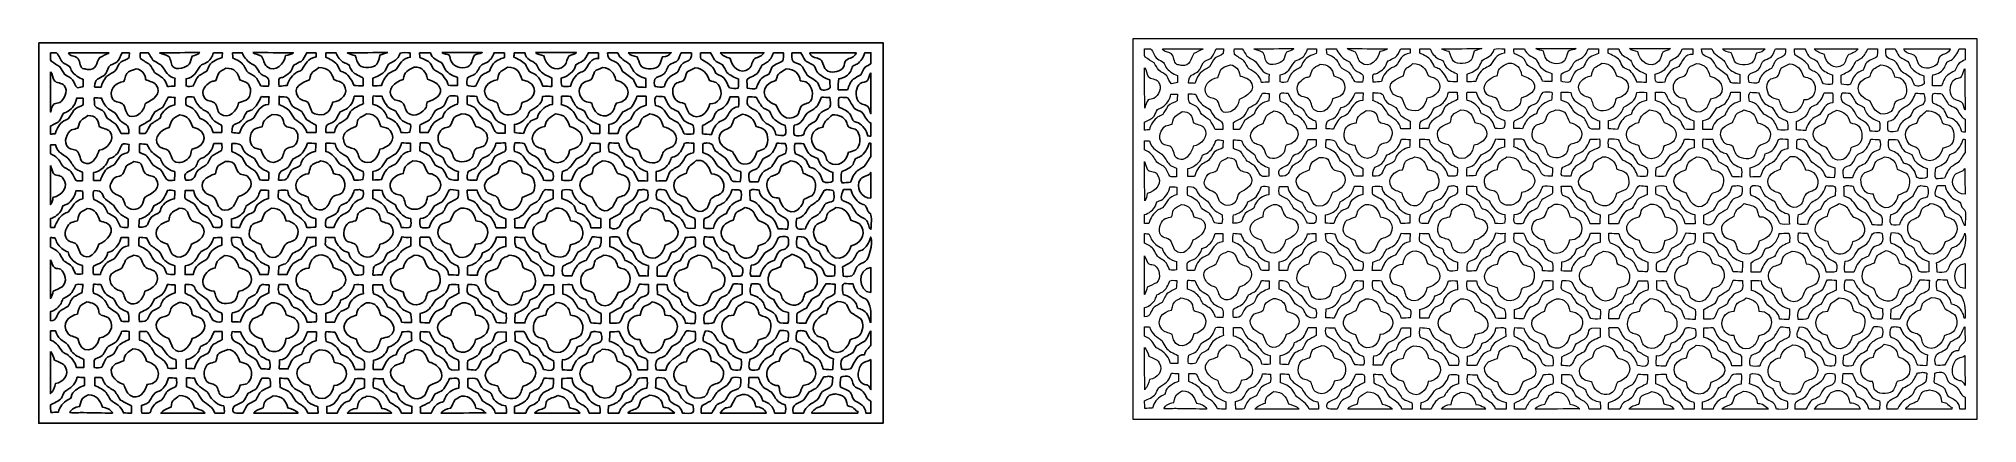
# Model space of a CAD drawing. Header units: centimetres. Extents: x -27.5 to -1.9, y -9.6 to -4.5.
import ezdxf

# ---------------------------------------------------------------- set-up
doc = ezdxf.new("R2010")
doc.units = ezdxf.units.CM
doc.header["$MEASUREMENT"] = 0
doc.layers.add('layer 1', color=7, linetype='Continuous')

msp = doc.modelspace()

# ---------------------------------------------------------------- linework, layer by layer
at = {"layer": 'layer 1', "color": 250}
for points, knots in [([(-27.47273, -4.52768), (-27.47273, -4.52768), (-16.31214, -4.52768), (-16.31214, -4.52768), (-16.31214, -4.52768), (-16.31214, -4.52768), (-16.31214, -9.55272), (-16.31214, -9.55272), (-16.31214, -9.55272), (-16.31214, -9.55272), (-27.47273, -9.55272), (-27.47273, -9.55272), (-27.47273, -9.55272), (-27.47273, -9.55272), (-27.47273, -4.52768), (-27.47273, -4.52768)], [0, 0, 0, 0, 0.2, 0.2, 0.2, 0.2, 0.4, 0.4, 0.4, 0.4, 0.6, 0.6, 0.6, 0.6, 1, 1, 1, 1]), ([(-27.31877, -4.65991), (-27.31983, -4.69696), (-27.32319, -4.74808), (-27.30952, -4.77096), (-27.30952, -4.77096), (-27.27045, -4.79563), (-27.23137, -4.82032), (-27.1923, -4.84499), (-27.1923, -4.84499), (-27.17173, -4.87789), (-27.15117, -4.9108), (-27.1306, -4.9437), (-27.1306, -4.9437), (-27.09745, -4.97179), (-27.05175, -4.9826), (-27.02572, -5.01774), (-27.02572, -5.01774), (-27.00104, -5.05106), (-26.99284, -5.09667), (-26.96094, -5.12262), (-26.96094, -5.12262), (-26.93513, -5.11601), (-26.90383, -5.11494), (-26.88382, -5.10411), (-26.88382, -5.10411), (-26.88382, -5.07327), (-26.88382, -5.04241), (-26.88382, -5.01157), (-26.88382, -5.01157), (-26.93695, -4.99294), (-27.008, -4.94936), (-27.03498, -4.9036), (-27.03498, -4.9036), (-27.04526, -4.88201), (-27.05554, -4.86041), (-27.06582, -4.83882), (-27.06582, -4.83882), (-27.09358, -4.8234), (-27.12135, -4.80797), (-27.14911, -4.79255), (-27.14911, -4.79255), (-27.19122, -4.75886), (-27.20198, -4.69904), (-27.23857, -4.65991), (-27.23857, -4.65991), (-27.2653, -4.65991), (-27.29204, -4.65991), (-27.31877, -4.65991)], [0, 0, 0, 0, 0.07692308, 0.07692308, 0.07692308, 0.07692308, 0.15384615, 0.15384615, 0.15384615, 0.15384615, 0.23076923, 0.23076923, 0.23076923, 0.23076923, 0.30769231, 0.30769231, 0.30769231, 0.30769231, 0.38461538, 0.38461538, 0.38461538, 0.38461538, 0.46153846, 0.46153846, 0.46153846, 0.46153846, 0.53846154, 0.53846154, 0.53846154, 0.53846154, 0.61538462, 0.61538462, 0.61538462, 0.61538462, 0.69230769, 0.69230769, 0.69230769, 0.69230769, 0.76923077, 0.76923077, 0.76923077, 0.76923077, 0.84615385, 0.84615385, 0.84615385, 0.84615385, 1, 1, 1, 1]), ([(-27.08125, -4.65991), (-27.06115, -4.70693), (-27.00301, -4.69721), (-26.96403, -4.72469), (-26.96403, -4.72469), (-26.92359, -4.7532), (-26.93624, -4.84115), (-26.89308, -4.86658), (-26.89308, -4.86658), (-26.87354, -4.8707), (-26.854, -4.87481), (-26.83447, -4.87892), (-26.83447, -4.87892), (-26.7032, -4.90138), (-26.71755, -4.78613), (-26.66481, -4.7216), (-26.66481, -4.7216), (-26.62574, -4.70207), (-26.58666, -4.68253), (-26.54759, -4.66299), (-26.54759, -4.66299), (-26.54759, -4.66196), (-26.54759, -4.66094), (-26.54759, -4.65991), (-26.54759, -4.65991), (-26.72546, -4.65991), (-26.90338, -4.65991), (-27.08125, -4.65991)], [0, 0, 0, 0, 0.125, 0.125, 0.125, 0.125, 0.25, 0.25, 0.25, 0.25, 0.375, 0.375, 0.375, 0.375, 0.5, 0.5, 0.5, 0.5, 0.625, 0.625, 0.625, 0.625, 0.75, 0.75, 0.75, 0.75, 1, 1, 1, 1]), ([(-26.27304, -4.65991), (-26.30595, -4.65991), (-26.33886, -4.65991), (-26.37176, -4.65991), (-26.37176, -4.65991), (-26.39099, -4.6975), (-26.40753, -4.75793), (-26.43962, -4.7833), (-26.43962, -4.7833), (-26.46952, -4.80693), (-26.52335, -4.81306), (-26.5445, -4.84499), (-26.5445, -4.84499), (-26.56955, -4.8828), (-26.57392, -4.93227), (-26.60928, -4.95913), (-26.60928, -4.95913), (-26.674, -5.00827), (-26.73388, -4.99325), (-26.73576, -5.11028), (-26.73576, -5.11028), (-26.7337, -5.11131), (-26.73164, -5.11234), (-26.72959, -5.11336), (-26.72959, -5.11336), (-26.70388, -5.11439), (-26.67817, -5.11542), (-26.65247, -5.11645), (-26.65247, -5.11645), (-26.63652, -5.06735), (-26.60151, -4.99101), (-26.56301, -4.96221), (-26.56301, -4.96221), (-26.52908, -4.94062), (-26.49514, -4.91902), (-26.46121, -4.89743), (-26.46121, -4.89743), (-26.43156, -4.85972), (-26.42377, -4.8075), (-26.3841, -4.78021), (-26.3841, -4.78021), (-26.35354, -4.7592), (-26.29893, -4.75282), (-26.27921, -4.7216), (-26.27921, -4.7216), (-26.27716, -4.70104), (-26.2751, -4.68047), (-26.27304, -4.65991)], [0, 0, 0, 0, 0.07692308, 0.07692308, 0.07692308, 0.07692308, 0.15384615, 0.15384615, 0.15384615, 0.15384615, 0.23076923, 0.23076923, 0.23076923, 0.23076923, 0.30769231, 0.30769231, 0.30769231, 0.30769231, 0.38461538, 0.38461538, 0.38461538, 0.38461538, 0.46153846, 0.46153846, 0.46153846, 0.46153846, 0.53846154, 0.53846154, 0.53846154, 0.53846154, 0.61538462, 0.61538462, 0.61538462, 0.61538462, 0.69230769, 0.69230769, 0.69230769, 0.69230769, 0.76923077, 0.76923077, 0.76923077, 0.76923077, 0.84615385, 0.84615385, 0.84615385, 0.84615385, 1, 1, 1, 1]), ([(-26.13115, -4.65991), (-26.13223, -4.6892), (-26.1334, -4.71041), (-26.12806, -4.73703), (-26.12806, -4.73703), (-26.08694, -4.76376), (-26.0458, -4.7905), (-26.00467, -4.81723), (-26.00467, -4.81723), (-25.98411, -4.85116), (-25.96354, -4.8851), (-25.94298, -4.91903), (-25.94298, -4.91903), (-25.86856, -4.96666), (-25.79232, -5.00292), (-25.77332, -5.10411), (-25.77332, -5.10411), (-25.74042, -5.10308), (-25.70751, -5.10205), (-25.67461, -5.10102), (-25.67461, -5.10102), (-25.67461, -5.07635), (-25.67461, -5.05167), (-25.67461, -5.02699), (-25.67461, -5.02699), (-25.67358, -5.01671), (-25.67255, -5.00642), (-25.67152, -4.99614), (-25.67152, -4.99614), (-25.76979, -4.98005), (-25.79082, -4.90198), (-25.84118, -4.83882), (-25.84118, -4.83882), (-25.87203, -4.80013), (-25.92719, -4.78784), (-25.96457, -4.75553), (-25.96457, -4.75553), (-25.98513, -4.72366), (-26.0057, -4.69178), (-26.02627, -4.65991), (-26.02627, -4.65991), (-26.06122, -4.65991), (-26.09619, -4.65991), (-26.13115, -4.65991)], [0, 0, 0, 0, 0.08333333, 0.08333333, 0.08333333, 0.08333333, 0.16666667, 0.16666667, 0.16666667, 0.16666667, 0.25, 0.25, 0.25, 0.25, 0.33333333, 0.33333333, 0.33333333, 0.33333333, 0.41666667, 0.41666667, 0.41666667, 0.41666667, 0.5, 0.5, 0.5, 0.5, 0.58333333, 0.58333333, 0.58333333, 0.58333333, 0.66666667, 0.66666667, 0.66666667, 0.66666667, 0.75, 0.75, 0.75, 0.75, 0.83333333, 0.83333333, 0.83333333, 0.83333333, 1, 1, 1, 1]), ([(-25.34454, -4.65682), (-25.52035, -4.65785), (-25.69622, -4.65888), (-25.87203, -4.65991), (-25.87203, -4.65991), (-25.871, -4.66196), (-25.86997, -4.66402), (-25.86894, -4.66608), (-25.86894, -4.66608), (-25.84172, -4.67841), (-25.79125, -4.68553), (-25.76406, -4.70309), (-25.76406, -4.70309), (-25.72256, -4.72989), (-25.73301, -4.8012), (-25.70237, -4.83882), (-25.70237, -4.83882), (-25.65082, -4.90212), (-25.52064, -4.851), (-25.48644, -4.81106), (-25.48644, -4.81106), (-25.46338, -4.78414), (-25.46075, -4.73529), (-25.44325, -4.70309), (-25.44325, -4.70309), (-25.40247, -4.69346), (-25.37839, -4.68567), (-25.35071, -4.66608), (-25.35071, -4.66608), (-25.34865, -4.66299), (-25.34659, -4.65991), (-25.34454, -4.65682)], [0, 0, 0, 0, 0.11111111, 0.11111111, 0.11111111, 0.11111111, 0.22222222, 0.22222222, 0.22222222, 0.22222222, 0.33333333, 0.33333333, 0.33333333, 0.33333333, 0.44444444, 0.44444444, 0.44444444, 0.44444444, 0.55555556, 0.55555556, 0.55555556, 0.55555556, 0.66666667, 0.66666667, 0.66666667, 0.66666667, 0.77777778, 0.77777778, 0.77777778, 0.77777778, 1, 1, 1, 1]), ([(-25.16254, -4.65991), (-25.18185, -4.71207), (-25.20738, -4.76548), (-25.25508, -4.78947), (-25.25508, -4.78947), (-25.28559, -4.80481), (-25.31944, -4.80962), (-25.33837, -4.83574), (-25.33837, -4.83574), (-25.39157, -4.90914), (-25.41531, -4.9859), (-25.52654, -5.00231), (-25.52654, -5.00231), (-25.52654, -5.03419), (-25.52654, -5.06607), (-25.52654, -5.09794), (-25.52654, -5.09794), (-25.52448, -5.09794), (-25.52242, -5.09794), (-25.52037, -5.09794), (-25.52037, -5.09794), (-25.49809, -5.10917), (-25.45346, -5.10409), (-25.43091, -5.09794), (-25.43091, -5.09794), (-25.4125, -5.05459), (-25.38713, -4.98615), (-25.35071, -4.95913), (-25.35071, -4.95913), (-25.31781, -4.93959), (-25.2849, -4.92005), (-25.252, -4.90052), (-25.252, -4.90052), (-25.23966, -4.87481), (-25.22732, -4.8491), (-25.21498, -4.8234), (-25.21498, -4.8234), (-25.18235, -4.77617), (-25.11066, -4.73841), (-25.0484, -4.7216), (-25.0484, -4.7216), (-25.04737, -4.70104), (-25.04635, -4.68047), (-25.04532, -4.65991), (-25.04532, -4.65991), (-25.08439, -4.65991), (-25.12347, -4.65991), (-25.16254, -4.65991)], [0, 0, 0, 0, 0.07692308, 0.07692308, 0.07692308, 0.07692308, 0.15384615, 0.15384615, 0.15384615, 0.15384615, 0.23076923, 0.23076923, 0.23076923, 0.23076923, 0.30769231, 0.30769231, 0.30769231, 0.30769231, 0.38461538, 0.38461538, 0.38461538, 0.38461538, 0.46153846, 0.46153846, 0.46153846, 0.46153846, 0.53846154, 0.53846154, 0.53846154, 0.53846154, 0.61538462, 0.61538462, 0.61538462, 0.61538462, 0.69230769, 0.69230769, 0.69230769, 0.69230769, 0.76923077, 0.76923077, 0.76923077, 0.76923077, 0.84615385, 0.84615385, 0.84615385, 0.84615385, 1, 1, 1, 1]), ([(-24.99905, -4.8635), (-25.03259, -4.88447), (-25.07582, -4.89927), (-25.09776, -4.93136), (-25.09776, -4.93136), (-25.10907, -4.96324), (-25.12038, -4.99512), (-25.13169, -5.02699), (-25.13169, -5.02699), (-25.1502, -5.0311), (-25.16871, -5.03522), (-25.18722, -5.03933), (-25.18722, -5.03933), (-25.23676, -5.06237), (-25.32164, -5.12411), (-25.29827, -5.21516), (-25.29827, -5.21516), (-25.27218, -5.3168), (-25.21606, -5.27309), (-25.1502, -5.32004), (-25.1502, -5.32004), (-25.10798, -5.35014), (-25.11934, -5.43559), (-25.07616, -5.46502), (-25.07616, -5.46502), (-24.95395, -5.54834), (-24.85084, -5.42002), (-24.83247, -5.32004), (-24.83247, -5.32004), (-24.79854, -5.30873), (-24.7646, -5.29742), (-24.73067, -5.28611), (-24.73067, -5.28611), (-24.65615, -5.23556), (-24.65097, -5.10409), (-24.72759, -5.05167), (-24.72759, -5.05167), (-24.75741, -5.04036), (-24.78723, -5.02905), (-24.81705, -5.01774), (-24.81705, -5.01774), (-24.83329, -4.92474), (-24.88391, -4.861), (-24.99905, -4.8635)], [0, 0, 0, 0, 0.08333333, 0.08333333, 0.08333333, 0.08333333, 0.16666667, 0.16666667, 0.16666667, 0.16666667, 0.25, 0.25, 0.25, 0.25, 0.33333333, 0.33333333, 0.33333333, 0.33333333, 0.41666667, 0.41666667, 0.41666667, 0.41666667, 0.5, 0.5, 0.5, 0.5, 0.58333333, 0.58333333, 0.58333333, 0.58333333, 0.66666667, 0.66666667, 0.66666667, 0.66666667, 0.75, 0.75, 0.75, 0.75, 0.83333333, 0.83333333, 0.83333333, 0.83333333, 1, 1, 1, 1]), ([(-24.91267, -4.65991), (-24.91062, -4.68355), (-24.90856, -4.70721), (-24.9065, -4.73086), (-24.9065, -4.73086), (-24.85527, -4.74753), (-24.78949, -4.78823), (-24.76152, -4.82957), (-24.76152, -4.82957), (-24.74245, -4.85775), (-24.73326, -4.89955), (-24.706, -4.91903), (-24.706, -4.91903), (-24.66715, -4.94678), (-24.61872, -4.95997), (-24.59186, -4.99923), (-24.59186, -4.99923), (-24.57335, -5.03213), (-24.55484, -5.06504), (-24.53633, -5.09794), (-24.53633, -5.09794), (-24.50343, -5.09897), (-24.47052, -5.1), (-24.43762, -5.10102), (-24.43762, -5.10102), (-24.43762, -5.09897), (-24.43762, -5.09691), (-24.43762, -5.09486), (-24.43762, -5.09486), (-24.42951, -5.08), (-24.42604, -5.02737), (-24.43454, -5.00848), (-24.43454, -5.00848), (-24.45321, -4.97068), (-24.50035, -4.96723), (-24.53325, -4.9437), (-24.53325, -4.9437), (-24.57061, -4.91699), (-24.58108, -4.8677), (-24.61037, -4.83265), (-24.61037, -4.83265), (-24.63196, -4.82031), (-24.65356, -4.80797), (-24.67515, -4.79564), (-24.67515, -4.79564), (-24.71838, -4.76672), (-24.76503, -4.71292), (-24.78311, -4.65991), (-24.78311, -4.65991), (-24.8263, -4.65991), (-24.86949, -4.65991), (-24.91267, -4.65991)], [0, 0, 0, 0, 0.07142857, 0.07142857, 0.07142857, 0.07142857, 0.14285714, 0.14285714, 0.14285714, 0.14285714, 0.21428571, 0.21428571, 0.21428571, 0.21428571, 0.28571429, 0.28571429, 0.28571429, 0.28571429, 0.35714286, 0.35714286, 0.35714286, 0.35714286, 0.42857143, 0.42857143, 0.42857143, 0.42857143, 0.5, 0.5, 0.5, 0.5, 0.57142857, 0.57142857, 0.57142857, 0.57142857, 0.64285714, 0.64285714, 0.64285714, 0.64285714, 0.71428571, 0.71428571, 0.71428571, 0.71428571, 0.78571429, 0.78571429, 0.78571429, 0.78571429, 0.85714286, 0.85714286, 0.85714286, 0.85714286, 1, 1, 1, 1]), ([(-24.64122, -4.65682), (-24.61714, -4.68115), (-24.54386, -4.68735), (-24.53017, -4.70618), (-24.53017, -4.70618), (-24.49694, -4.74407), (-24.49846, -4.81011), (-24.45922, -4.84191), (-24.45922, -4.84191), (-24.34106, -4.93764), (-24.22859, -4.79153), (-24.20935, -4.69692), (-24.20935, -4.69692), (-24.17327, -4.68731), (-24.13019, -4.68311), (-24.10756, -4.65991), (-24.10756, -4.65991), (-24.28543, -4.65888), (-24.46335, -4.65785), (-24.64122, -4.65682)], [0, 0, 0, 0, 0.16666667, 0.16666667, 0.16666667, 0.16666667, 0.33333333, 0.33333333, 0.33333333, 0.33333333, 0.5, 0.5, 0.5, 0.5, 0.66666667, 0.66666667, 0.66666667, 0.66666667, 1, 1, 1, 1]), ([(-23.80525, -4.65991), (-23.84741, -4.65991), (-23.88957, -4.65991), (-23.93173, -4.65991), (-23.93173, -4.65991), (-23.95081, -4.69864), (-23.97159, -4.75039), (-24.00576, -4.77404), (-24.00576, -4.77404), (-24.0366, -4.78947), (-24.06746, -4.80489), (-24.0983, -4.82031), (-24.0983, -4.82031), (-24.12412, -4.85016), (-24.12502, -4.89569), (-24.15383, -4.92211), (-24.15383, -4.92211), (-24.18159, -4.94164), (-24.20936, -4.96118), (-24.23712, -4.98072), (-24.23712, -4.98072), (-24.25562, -4.98586), (-24.27413, -4.991), (-24.29264, -4.99614), (-24.29264, -4.99614), (-24.30871, -5.01156), (-24.29591, -5.07438), (-24.29573, -5.10102), (-24.29573, -5.10102), (-24.2947, -5.10102), (-24.29367, -5.10102), (-24.29264, -5.10102), (-24.29264, -5.10102), (-24.25768, -5.09794), (-24.22272, -5.09485), (-24.18776, -5.09177), (-24.18776, -5.09177), (-24.16666, -5.0123), (-24.11907, -4.94923), (-24.05512, -4.91286), (-24.05512, -4.91286), (-24.03435, -4.90104), (-24.0104, -4.90328), (-23.99651, -4.88509), (-23.99651, -4.88509), (-23.93643, -4.80646), (-23.92719, -4.74025), (-23.80834, -4.71543), (-23.80834, -4.71543), (-23.80731, -4.69693), (-23.80628, -4.67841), (-23.80525, -4.65991)], [0, 0, 0, 0, 0.07142857, 0.07142857, 0.07142857, 0.07142857, 0.14285714, 0.14285714, 0.14285714, 0.14285714, 0.21428571, 0.21428571, 0.21428571, 0.21428571, 0.28571429, 0.28571429, 0.28571429, 0.28571429, 0.35714286, 0.35714286, 0.35714286, 0.35714286, 0.42857143, 0.42857143, 0.42857143, 0.42857143, 0.5, 0.5, 0.5, 0.5, 0.57142857, 0.57142857, 0.57142857, 0.57142857, 0.64285714, 0.64285714, 0.64285714, 0.64285714, 0.71428571, 0.71428571, 0.71428571, 0.71428571, 0.78571429, 0.78571429, 0.78571429, 0.78571429, 0.85714286, 0.85714286, 0.85714286, 0.85714286, 1, 1, 1, 1]), ([(-23.77132, -4.85425), (-23.84115, -4.92061), (-23.87232, -4.89073), (-23.89471, -5.01774), (-23.89471, -5.01774), (-23.98097, -5.05024), (-24.13918, -5.11016), (-24.04278, -5.24601), (-24.04278, -5.24601), (-24.00822, -5.29471), (-23.94265, -5.28847), (-23.91322, -5.31696), (-23.91322, -5.31696), (-23.89471, -5.36014), (-23.8762, -5.40333), (-23.85769, -5.44652), (-23.85769, -5.44652), (-23.83906, -5.46424), (-23.81399, -5.46758), (-23.78366, -5.47428), (-23.78366, -5.47428), (-23.65667, -5.50233), (-23.61271, -5.40359), (-23.58624, -5.31079), (-23.58624, -5.31079), (-23.4774, -5.30668), (-23.3642, -5.19049), (-23.44125, -5.07943), (-23.44125, -5.07943), (-23.47109, -5.03643), (-23.52122, -5.03904), (-23.57081, -5.01465), (-23.57081, -5.01465), (-23.59953, -4.92343), (-23.64814, -4.85443), (-23.77132, -4.85425)], [0, 0, 0, 0, 0.1, 0.1, 0.1, 0.1, 0.2, 0.2, 0.2, 0.2, 0.3, 0.3, 0.3, 0.3, 0.4, 0.4, 0.4, 0.4, 0.5, 0.5, 0.5, 0.5, 0.6, 0.6, 0.6, 0.6, 0.7, 0.7, 0.7, 0.7, 0.8, 0.8, 0.8, 0.8, 1, 1, 1, 1]), ([(-23.67878, -4.65991), (-23.67878, -4.67944), (-23.67878, -4.69898), (-23.67878, -4.71852), (-23.67878, -4.71852), (-23.63142, -4.74211), (-23.56231, -4.76824), (-23.53379, -4.81106), (-23.53379, -4.81106), (-23.51734, -4.84088), (-23.50089, -4.8707), (-23.48444, -4.90052), (-23.48444, -4.90052), (-23.4649, -4.90874), (-23.44536, -4.91697), (-23.42583, -4.92519), (-23.42583, -4.92519), (-23.37058, -4.96004), (-23.33202, -5.02815), (-23.30552, -5.09177), (-23.30552, -5.09177), (-23.26543, -5.09383), (-23.22532, -5.09588), (-23.18522, -5.09794), (-23.18522, -5.09794), (-23.18522, -5.06298), (-23.18522, -5.02802), (-23.18522, -4.99306), (-23.18522, -4.99306), (-23.1883, -4.991), (-23.19139, -4.98895), (-23.19447, -4.98689), (-23.19447, -4.98689), (-23.25578, -4.95497), (-23.30988, -4.93815), (-23.34562, -4.88201), (-23.34562, -4.88201), (-23.35488, -4.86042), (-23.36413, -4.83882), (-23.37339, -4.81723), (-23.37339, -4.81723), (-23.39601, -4.80798), (-23.41863, -4.79872), (-23.44125, -4.78947), (-23.44125, -4.78947), (-23.48208, -4.76253), (-23.52714, -4.71104), (-23.54305, -4.65991), (-23.54305, -4.65991), (-23.58829, -4.65991), (-23.63354, -4.65991), (-23.67878, -4.65991)], [0, 0, 0, 0, 0.07142857, 0.07142857, 0.07142857, 0.07142857, 0.14285714, 0.14285714, 0.14285714, 0.14285714, 0.21428571, 0.21428571, 0.21428571, 0.21428571, 0.28571429, 0.28571429, 0.28571429, 0.28571429, 0.35714286, 0.35714286, 0.35714286, 0.35714286, 0.42857143, 0.42857143, 0.42857143, 0.42857143, 0.5, 0.5, 0.5, 0.5, 0.57142857, 0.57142857, 0.57142857, 0.57142857, 0.64285714, 0.64285714, 0.64285714, 0.64285714, 0.71428571, 0.71428571, 0.71428571, 0.71428571, 0.78571429, 0.78571429, 0.78571429, 0.78571429, 0.85714286, 0.85714286, 0.85714286, 0.85714286, 1, 1, 1, 1]), ([(-22.85824, -4.65682), (-23.0361, -4.65785), (-23.21403, -4.65888), (-23.3919, -4.65991), (-23.3919, -4.65991), (-23.39087, -4.66196), (-23.38984, -4.66402), (-23.38881, -4.66608), (-23.38881, -4.66608), (-23.35774, -4.67671), (-23.32935, -4.68895), (-23.2901, -4.69692), (-23.2901, -4.69692), (-23.27258, -4.73596), (-23.2641, -4.79547), (-23.23457, -4.8234), (-23.23457, -4.8234), (-23.1806, -4.87446), (-23.04399, -4.86228), (-23.00322, -4.80797), (-23.00322, -4.80797), (-22.98261, -4.78053), (-22.971, -4.72794), (-22.96312, -4.69076), (-22.96312, -4.69076), (-22.94512, -4.68327), (-22.85824, -4.65682), (-22.85824, -4.65682)], [0, 0, 0, 0, 0.125, 0.125, 0.125, 0.125, 0.25, 0.25, 0.25, 0.25, 0.375, 0.375, 0.375, 0.375, 0.5, 0.5, 0.5, 0.5, 0.625, 0.625, 0.625, 0.625, 0.75, 0.75, 0.75, 0.75, 1, 1, 1, 1]), ([(-22.5621, -4.65991), (-22.60283, -4.65907), (-22.66806, -4.65224), (-22.69783, -4.66608), (-22.69783, -4.66608), (-22.71875, -4.76086), (-22.78667, -4.76455), (-22.85207, -4.81106), (-22.85207, -4.81106), (-22.86646, -4.83985), (-22.88086, -4.86864), (-22.89525, -4.89743), (-22.89525, -4.89743), (-22.92925, -4.94311), (-23.00002, -4.97273), (-23.05566, -4.99614), (-23.05566, -4.99614), (-23.05566, -5.03007), (-23.05566, -5.06401), (-23.05566, -5.09794), (-23.05566, -5.09794), (-23.01762, -5.09588), (-22.97957, -5.09383), (-22.94152, -5.09177), (-22.94152, -5.09177), (-22.92192, -5.02414), (-22.88598, -4.95995), (-22.83356, -4.92519), (-22.83356, -4.92519), (-22.8058, -4.9108), (-22.77803, -4.8964), (-22.75027, -4.88201), (-22.75027, -4.88201), (-22.69692, -4.81167), (-22.67528, -4.72985), (-22.5621, -4.71852), (-22.5621, -4.71852), (-22.5621, -4.69898), (-22.5621, -4.67944), (-22.5621, -4.65991)], [0, 0, 0, 0, 0.09090909, 0.09090909, 0.09090909, 0.09090909, 0.18181818, 0.18181818, 0.18181818, 0.18181818, 0.27272727, 0.27272727, 0.27272727, 0.27272727, 0.36363636, 0.36363636, 0.36363636, 0.36363636, 0.45454545, 0.45454545, 0.45454545, 0.45454545, 0.54545455, 0.54545455, 0.54545455, 0.54545455, 0.63636364, 0.63636364, 0.63636364, 0.63636364, 0.72727273, 0.72727273, 0.72727273, 0.72727273, 0.81818182, 0.81818182, 0.81818182, 0.81818182, 1, 1, 1, 1]), ([(-22.50966, -4.84808), (-22.58559, -4.89258), (-22.64545, -4.90169), (-22.65464, -5.01465), (-22.65464, -5.01465), (-22.76265, -5.04), (-22.88989, -5.1461), (-22.79346, -5.26143), (-22.79346, -5.26143), (-22.76414, -5.29649), (-22.6954, -5.28772), (-22.6639, -5.32004), (-22.6639, -5.32004), (-22.6282, -5.35666), (-22.63131, -5.42767), (-22.58986, -5.45885), (-22.58986, -5.45885), (-22.50701, -5.52119), (-22.38247, -5.44333), (-22.35234, -5.38174), (-22.35234, -5.38174), (-22.34823, -5.35809), (-22.34411, -5.33443), (-22.34, -5.31079), (-22.34, -5.31079), (-22.26241, -5.28943), (-22.10385, -5.21521), (-22.18268, -5.09794), (-22.18268, -5.09794), (-22.21598, -5.04839), (-22.27766, -5.03593), (-22.33383, -5.00848), (-22.33383, -5.00848), (-22.35328, -4.9141), (-22.39512, -4.84793), (-22.50966, -4.84808)], [0, 0, 0, 0, 0.1, 0.1, 0.1, 0.1, 0.2, 0.2, 0.2, 0.2, 0.3, 0.3, 0.3, 0.3, 0.4, 0.4, 0.4, 0.4, 0.5, 0.5, 0.5, 0.5, 0.6, 0.6, 0.6, 0.6, 0.7, 0.7, 0.7, 0.7, 0.8, 0.8, 0.8, 0.8, 1, 1, 1, 1]), ([(-22.43871, -4.65991), (-22.43885, -4.67698), (-22.43872, -4.71503), (-22.42946, -4.72469), (-22.42946, -4.72469), (-22.39347, -4.74114), (-22.35748, -4.75759), (-22.32149, -4.77404), (-22.32149, -4.77404), (-22.28678, -4.80008), (-22.27866, -4.84919), (-22.25054, -4.88201), (-22.25054, -4.88201), (-22.21558, -4.90257), (-22.18062, -4.92314), (-22.14566, -4.9437), (-22.14566, -4.9437), (-22.12407, -4.97249), (-22.10247, -5.00129), (-22.08088, -5.03008), (-22.08088, -5.03008), (-22.07368, -5.04858), (-22.06648, -5.06709), (-22.05929, -5.0856), (-22.05929, -5.0856), (-22.0311, -5.09888), (-21.97175, -5.0906), (-21.9359, -5.09177), (-21.9359, -5.09177), (-21.9359, -5.05681), (-21.9359, -5.02185), (-21.9359, -4.98689), (-21.9359, -4.98689), (-21.99235, -4.96916), (-22.06609, -4.9306), (-22.09631, -4.88509), (-22.09631, -4.88509), (-22.11173, -4.85631), (-22.12715, -4.82751), (-22.14258, -4.79872), (-22.14258, -4.79872), (-22.19989, -4.755), (-22.27492, -4.73916), (-22.29681, -4.65991), (-22.29681, -4.65991), (-22.34411, -4.65991), (-22.39142, -4.65991), (-22.43871, -4.65991)], [0, 0, 0, 0, 0.07692308, 0.07692308, 0.07692308, 0.07692308, 0.15384615, 0.15384615, 0.15384615, 0.15384615, 0.23076923, 0.23076923, 0.23076923, 0.23076923, 0.30769231, 0.30769231, 0.30769231, 0.30769231, 0.38461538, 0.38461538, 0.38461538, 0.38461538, 0.46153846, 0.46153846, 0.46153846, 0.46153846, 0.53846154, 0.53846154, 0.53846154, 0.53846154, 0.61538462, 0.61538462, 0.61538462, 0.61538462, 0.69230769, 0.69230769, 0.69230769, 0.69230769, 0.76923077, 0.76923077, 0.76923077, 0.76923077, 0.84615385, 0.84615385, 0.84615385, 0.84615385, 1, 1, 1, 1]), ([(-22.14566, -4.65682), (-22.12182, -4.68053), (-22.06326, -4.6748), (-22.04695, -4.69076), (-22.04695, -4.69076), (-22.03872, -4.71749), (-22.0305, -4.74423), (-22.02227, -4.77096), (-22.02227, -4.77096), (-21.99766, -4.8307), (-21.89245, -4.88352), (-21.80325, -4.84499), (-21.80325, -4.84499), (-21.74371, -4.81927), (-21.74966, -4.74998), (-21.71688, -4.69692), (-21.71688, -4.69692), (-21.69952, -4.66882), (-21.6376, -4.67733), (-21.612, -4.65682), (-21.612, -4.65682), (-21.78987, -4.65682), (-21.96779, -4.65682), (-22.14566, -4.65682)], [0, 0, 0, 0, 0.14285714, 0.14285714, 0.14285714, 0.14285714, 0.28571429, 0.28571429, 0.28571429, 0.28571429, 0.42857143, 0.42857143, 0.42857143, 0.42857143, 0.57142857, 0.57142857, 0.57142857, 0.57142857, 0.71428571, 0.71428571, 0.71428571, 0.71428571, 1, 1, 1, 1]), ([(-21.31587, -4.65991), (-21.36213, -4.65991), (-21.40841, -4.65991), (-21.45468, -4.65991), (-21.45468, -4.65991), (-21.47046, -4.71612), (-21.51149, -4.76805), (-21.55956, -4.79255), (-21.55956, -4.79255), (-21.5791, -4.80078), (-21.59864, -4.809), (-21.61817, -4.81723), (-21.61817, -4.81723), (-21.65649, -4.8489), (-21.66773, -4.91229), (-21.70763, -4.9437), (-21.70763, -4.9437), (-21.73279, -4.96351), (-21.78269, -4.96737), (-21.80634, -4.98997), (-21.80634, -4.98997), (-21.81656, -5.01159), (-21.8148, -5.06275), (-21.80942, -5.08869), (-21.80942, -5.08869), (-21.79615, -5.09467), (-21.72017, -5.11218), (-21.69529, -5.09794), (-21.69529, -5.09794), (-21.68992, -5.09487), (-21.64996, -4.99749), (-21.63976, -4.9838), (-21.63976, -4.9838), (-21.59917, -4.92929), (-21.55984, -4.93673), (-21.51637, -4.90052), (-21.51637, -4.90052), (-21.50301, -4.87276), (-21.48964, -4.84499), (-21.47627, -4.81723), (-21.47627, -4.81723), (-21.44526, -4.77082), (-21.37511, -4.73912), (-21.31587, -4.7216), (-21.31587, -4.7216), (-21.31587, -4.70104), (-21.31587, -4.68047), (-21.31587, -4.65991)], [0, 0, 0, 0, 0.07692308, 0.07692308, 0.07692308, 0.07692308, 0.15384615, 0.15384615, 0.15384615, 0.15384615, 0.23076923, 0.23076923, 0.23076923, 0.23076923, 0.30769231, 0.30769231, 0.30769231, 0.30769231, 0.38461538, 0.38461538, 0.38461538, 0.38461538, 0.46153846, 0.46153846, 0.46153846, 0.46153846, 0.53846154, 0.53846154, 0.53846154, 0.53846154, 0.61538462, 0.61538462, 0.61538462, 0.61538462, 0.69230769, 0.69230769, 0.69230769, 0.69230769, 0.76923077, 0.76923077, 0.76923077, 0.76923077, 0.84615385, 0.84615385, 0.84615385, 0.84615385, 1, 1, 1, 1]), ([(-21.27576, -4.85116), (-21.36648, -4.91853), (-21.38022, -4.87639), (-21.41149, -5.01774), (-21.41149, -5.01774), (-21.52291, -5.02954), (-21.63726, -5.13367), (-21.55031, -5.24909), (-21.55031, -5.24909), (-21.51824, -5.29165), (-21.4315, -5.29797), (-21.41458, -5.32004), (-21.41458, -5.32004), (-21.39058, -5.36983), (-21.39078, -5.42126), (-21.3498, -5.45268), (-21.3498, -5.45268), (-21.2756, -5.50958), (-21.15748, -5.47128), (-21.11536, -5.4095), (-21.11536, -5.4095), (-21.09832, -5.38451), (-21.09803, -5.34652), (-21.08451, -5.31696), (-21.08451, -5.31696), (-20.87899, -5.27514), (-20.85472, -5.05511), (-21.08143, -5.01774), (-21.08143, -5.01774), (-21.11662, -4.92364), (-21.14385, -4.84942), (-21.27576, -4.85116)], [0, 0, 0, 0, 0.11111111, 0.11111111, 0.11111111, 0.11111111, 0.22222222, 0.22222222, 0.22222222, 0.22222222, 0.33333333, 0.33333333, 0.33333333, 0.33333333, 0.44444444, 0.44444444, 0.44444444, 0.44444444, 0.55555556, 0.55555556, 0.55555556, 0.55555556, 0.66666667, 0.66666667, 0.66666667, 0.66666667, 0.77777778, 0.77777778, 0.77777778, 0.77777778, 1, 1, 1, 1]), ([(-21.18939, -4.65991), (-21.19042, -4.67944), (-21.19145, -4.69898), (-21.19248, -4.71852), (-21.19248, -4.71852), (-21.14, -4.74272), (-21.07653, -4.769), (-21.04132, -4.81106), (-21.04132, -4.81106), (-21.02487, -4.8419), (-21.00842, -4.87276), (-20.99197, -4.9036), (-20.99197, -4.9036), (-20.96627, -4.91697), (-20.94055, -4.93034), (-20.91485, -4.9437), (-20.91485, -4.9437), (-20.86499, -4.97385), (-20.82895, -5.04159), (-20.80997, -5.10102), (-20.80997, -5.10102), (-20.76987, -5.10205), (-20.72976, -5.10308), (-20.68966, -5.10411), (-20.68966, -5.10411), (-20.68966, -5.0671), (-20.68966, -5.03007), (-20.68966, -4.99306), (-20.68966, -4.99306), (-20.75744, -4.96201), (-20.82331, -4.93487), (-20.86241, -4.87584), (-20.86241, -4.87584), (-20.87372, -4.85322), (-20.88503, -4.83059), (-20.89634, -4.80797), (-20.89634, -4.80797), (-20.95898, -4.75648), (-21.02922, -4.75787), (-21.04749, -4.65991), (-21.04749, -4.65991), (-21.09479, -4.65991), (-21.1421, -4.65991), (-21.18939, -4.65991)], [0, 0, 0, 0, 0.08333333, 0.08333333, 0.08333333, 0.08333333, 0.16666667, 0.16666667, 0.16666667, 0.16666667, 0.25, 0.25, 0.25, 0.25, 0.33333333, 0.33333333, 0.33333333, 0.33333333, 0.41666667, 0.41666667, 0.41666667, 0.41666667, 0.5, 0.5, 0.5, 0.5, 0.58333333, 0.58333333, 0.58333333, 0.58333333, 0.66666667, 0.66666667, 0.66666667, 0.66666667, 0.75, 0.75, 0.75, 0.75, 0.83333333, 0.83333333, 0.83333333, 0.83333333, 1, 1, 1, 1]), ([(-20.90868, -4.65682), (-20.88152, -4.68515), (-20.84049, -4.68614), (-20.79763, -4.70001), (-20.79763, -4.70001), (-20.7735, -4.82372), (-20.63917, -4.94274), (-20.52, -4.8234), (-20.52, -4.8234), (-20.48899, -4.79234), (-20.49199, -4.72982), (-20.46756, -4.70309), (-20.46756, -4.70309), (-20.43572, -4.68512), (-20.39054, -4.68175), (-20.36577, -4.65682), (-20.36577, -4.65682), (-20.54672, -4.65682), (-20.72773, -4.65682), (-20.90868, -4.65682)], [0, 0, 0, 0, 0.16666667, 0.16666667, 0.16666667, 0.16666667, 0.33333333, 0.33333333, 0.33333333, 0.33333333, 0.5, 0.5, 0.5, 0.5, 0.66666667, 0.66666667, 0.66666667, 0.66666667, 1, 1, 1, 1]), ([(-20.07272, -4.65991), (-20.11795, -4.65991), (-20.16321, -4.65991), (-20.20844, -4.65991), (-20.20844, -4.65991), (-20.22804, -4.70047), (-20.24867, -4.74737), (-20.28556, -4.77096), (-20.28556, -4.77096), (-20.31435, -4.78638), (-20.34315, -4.80181), (-20.37194, -4.81723), (-20.37194, -4.81723), (-20.3781, -4.83471), (-20.38427, -4.85219), (-20.39044, -4.86967), (-20.39044, -4.86967), (-20.42534, -4.92968), (-20.49352, -4.97754), (-20.56936, -4.99614), (-20.56936, -4.99614), (-20.57025, -5.02124), (-20.57245, -5.08654), (-20.55702, -5.09794), (-20.55702, -5.09794), (-20.53048, -5.11079), (-20.47472, -5.10375), (-20.44288, -5.10102), (-20.44288, -5.10102), (-20.43214, -5.02559), (-20.37914, -4.95926), (-20.32566, -4.92519), (-20.32566, -4.92519), (-20.30304, -4.91491), (-20.28042, -4.90463), (-20.2578, -4.89435), (-20.2578, -4.89435), (-20.21633, -4.84029), (-20.16963, -4.71008), (-20.07272, -4.73703), (-20.07272, -4.73703), (-20.07272, -4.71132), (-20.07272, -4.68561), (-20.07272, -4.65991)], [0, 0, 0, 0, 0.08333333, 0.08333333, 0.08333333, 0.08333333, 0.16666667, 0.16666667, 0.16666667, 0.16666667, 0.25, 0.25, 0.25, 0.25, 0.33333333, 0.33333333, 0.33333333, 0.33333333, 0.41666667, 0.41666667, 0.41666667, 0.41666667, 0.5, 0.5, 0.5, 0.5, 0.58333333, 0.58333333, 0.58333333, 0.58333333, 0.66666667, 0.66666667, 0.66666667, 0.66666667, 0.75, 0.75, 0.75, 0.75, 0.83333333, 0.83333333, 0.83333333, 0.83333333, 1, 1, 1, 1]), ([(-20.02336, -4.85425), (-20.0553, -4.8755), (-20.10237, -4.87965), (-20.12516, -4.90977), (-20.12516, -4.90977), (-20.14609, -4.93744), (-20.14838, -4.99897), (-20.1776, -5.01774), (-20.1776, -5.01774), (-20.22256, -5.04172), (-20.26509, -5.03578), (-20.29482, -5.07326), (-20.29482, -5.07326), (-20.35608, -5.1505), (-20.32809, -5.2544), (-20.25472, -5.29845), (-20.25472, -5.29845), (-20.22997, -5.3133), (-20.18953, -5.31286), (-20.16217, -5.32621), (-20.16217, -5.32621), (-20.14651, -5.4248), (-20.0486, -5.54785), (-19.92465, -5.47119), (-19.92465, -5.47119), (-19.8688, -5.43665), (-19.86791, -5.38545), (-19.83828, -5.32313), (-19.83828, -5.32313), (-19.61011, -5.30575), (-19.65116, -5.05566), (-19.84444, -5.02082), (-19.84444, -5.02082), (-19.872, -4.92655), (-19.90667, -4.86257), (-20.02336, -4.85425)], [0, 0, 0, 0, 0.1, 0.1, 0.1, 0.1, 0.2, 0.2, 0.2, 0.2, 0.3, 0.3, 0.3, 0.3, 0.4, 0.4, 0.4, 0.4, 0.5, 0.5, 0.5, 0.5, 0.6, 0.6, 0.6, 0.6, 0.7, 0.7, 0.7, 0.7, 0.8, 0.8, 0.8, 0.8, 1, 1, 1, 1]), ([(-19.95549, -4.65991), (-19.9562, -4.77395), (-19.88723, -4.74829), (-19.82285, -4.79872), (-19.82285, -4.79872), (-19.78794, -4.82607), (-19.78085, -4.86959), (-19.75499, -4.90669), (-19.75499, -4.90669), (-19.70769, -4.94267), (-19.66038, -4.97867), (-19.61309, -5.01465), (-19.61309, -5.01465), (-19.5987, -5.04447), (-19.5843, -5.07429), (-19.5699, -5.10411), (-19.5699, -5.10411), (-19.53751, -5.12233), (-19.48904, -5.10893), (-19.4496, -5.11953), (-19.4496, -5.11953), (-19.4496, -5.07944), (-19.4496, -5.03933), (-19.4496, -4.99923), (-19.4496, -4.99923), (-19.51945, -4.98172), (-19.58861, -4.93947), (-19.62234, -4.88509), (-19.62234, -4.88509), (-19.63468, -4.86145), (-19.64702, -4.83779), (-19.65936, -4.81414), (-19.65936, -4.81414), (-19.71767, -4.75962), (-19.79269, -4.7477), (-19.81977, -4.65991), (-19.81977, -4.65991), (-19.86501, -4.65991), (-19.91026, -4.65991), (-19.95549, -4.65991)], [0, 0, 0, 0, 0.09090909, 0.09090909, 0.09090909, 0.09090909, 0.18181818, 0.18181818, 0.18181818, 0.18181818, 0.27272727, 0.27272727, 0.27272727, 0.27272727, 0.36363636, 0.36363636, 0.36363636, 0.36363636, 0.45454545, 0.45454545, 0.45454545, 0.45454545, 0.54545455, 0.54545455, 0.54545455, 0.54545455, 0.63636364, 0.63636364, 0.63636364, 0.63636364, 0.72727273, 0.72727273, 0.72727273, 0.72727273, 0.81818182, 0.81818182, 0.81818182, 0.81818182, 1, 1, 1, 1]), ([(-19.68095, -4.65991), (-19.65503, -4.69417), (-19.61379, -4.70157), (-19.56373, -4.71235), (-19.56373, -4.71235), (-19.54934, -4.74936), (-19.53494, -4.78639), (-19.52055, -4.8234), (-19.52055, -4.8234), (-19.4789, -4.88324), (-19.35278, -4.88952), (-19.28919, -4.84499), (-19.28919, -4.84499), (-19.25235, -4.8192), (-19.25114, -4.75735), (-19.23058, -4.71543), (-19.23058, -4.71543), (-19.16976, -4.7114), (-19.14476, -4.69156), (-19.11336, -4.65991), (-19.11336, -4.65991), (-19.30254, -4.65991), (-19.49178, -4.65991), (-19.68095, -4.65991)], [0, 0, 0, 0, 0.14285714, 0.14285714, 0.14285714, 0.14285714, 0.28571429, 0.28571429, 0.28571429, 0.28571429, 0.42857143, 0.42857143, 0.42857143, 0.42857143, 0.57142857, 0.57142857, 0.57142857, 0.57142857, 0.71428571, 0.71428571, 0.71428571, 0.71428571, 1, 1, 1, 1]), ([(-18.84499, -4.65991), (-18.89023, -4.65991), (-18.93548, -4.65991), (-18.98072, -4.65991), (-18.98072, -4.65991), (-18.99696, -4.69348), (-19.01414, -4.75168), (-19.04241, -4.77404), (-19.04241, -4.77404), (-19.07428, -4.78844), (-19.10617, -4.80283), (-19.13804, -4.81723), (-19.13804, -4.81723), (-19.16995, -4.85172), (-19.1764, -4.91654), (-19.21516, -4.9437), (-19.21516, -4.9437), (-19.24777, -4.96657), (-19.30819, -4.97491), (-19.32929, -5.00848), (-19.32929, -5.00848), (-19.34207, -5.0298), (-19.33711, -5.08669), (-19.32621, -5.10411), (-19.32621, -5.10411), (-19.28969, -5.11267), (-19.23815, -5.12448), (-19.20282, -5.10411), (-19.20282, -5.10411), (-19.18606, -5.04423), (-19.15752, -4.99217), (-19.11028, -4.96221), (-19.11028, -4.96221), (-19.08457, -4.94782), (-19.05886, -4.93342), (-19.03316, -4.91903), (-19.03316, -4.91903), (-19.00145, -4.87571), (-18.99839, -4.83059), (-18.95604, -4.79872), (-18.95604, -4.79872), (-18.88862, -4.74799), (-18.8446, -4.78579), (-18.84499, -4.65991)], [0, 0, 0, 0, 0.08333333, 0.08333333, 0.08333333, 0.08333333, 0.16666667, 0.16666667, 0.16666667, 0.16666667, 0.25, 0.25, 0.25, 0.25, 0.33333333, 0.33333333, 0.33333333, 0.33333333, 0.41666667, 0.41666667, 0.41666667, 0.41666667, 0.5, 0.5, 0.5, 0.5, 0.58333333, 0.58333333, 0.58333333, 0.58333333, 0.66666667, 0.66666667, 0.66666667, 0.66666667, 0.75, 0.75, 0.75, 0.75, 0.83333333, 0.83333333, 0.83333333, 0.83333333, 1, 1, 1, 1]), ([(-18.79563, -4.85733), (-18.83059, -4.87584), (-18.86556, -4.89435), (-18.90051, -4.91286), (-18.90051, -4.91286), (-18.92614, -4.94312), (-18.92235, -5.00816), (-18.95604, -5.03008), (-18.95604, -5.03008), (-18.9838, -5.03933), (-19.01157, -5.04859), (-19.03933, -5.05784), (-19.03933, -5.05784), (-19.11625, -5.10437), (-19.10266, -5.2211), (-19.05167, -5.28302), (-19.05167, -5.28302), (-19.02248, -5.31846), (-18.97534, -5.31355), (-18.93136, -5.33546), (-18.93136, -5.33546), (-18.91716, -5.3725), (-18.89394, -5.44842), (-18.8635, -5.47119), (-18.8635, -5.47119), (-18.74462, -5.56012), (-18.62769, -5.45561), (-18.60438, -5.33546), (-18.60438, -5.33546), (-18.49187, -5.33861), (-18.42074, -5.23353), (-18.46865, -5.11645), (-18.46865, -5.11645), (-18.49539, -5.0511), (-18.53114, -5.04564), (-18.60746, -5.02699), (-18.60746, -5.02699), (-18.63716, -4.93987), (-18.68665, -4.86661), (-18.79563, -4.85733)], [0, 0, 0, 0, 0.09090909, 0.09090909, 0.09090909, 0.09090909, 0.18181818, 0.18181818, 0.18181818, 0.18181818, 0.27272727, 0.27272727, 0.27272727, 0.27272727, 0.36363636, 0.36363636, 0.36363636, 0.36363636, 0.45454545, 0.45454545, 0.45454545, 0.45454545, 0.54545455, 0.54545455, 0.54545455, 0.54545455, 0.63636364, 0.63636364, 0.63636364, 0.63636364, 0.72727273, 0.72727273, 0.72727273, 0.72727273, 0.81818182, 0.81818182, 0.81818182, 0.81818182, 1, 1, 1, 1]), ([(-18.72777, -4.65991), (-18.7284, -4.68928), (-18.72703, -4.71898), (-18.7216, -4.74011), (-18.7216, -4.74011), (-18.65543, -4.78336), (-18.59653, -4.8091), (-18.54885, -4.86967), (-18.54885, -4.86967), (-18.54166, -4.88818), (-18.53446, -4.90669), (-18.52726, -4.92519), (-18.52726, -4.92519), (-18.48764, -4.95819), (-18.43892, -4.96197), (-18.40695, -5.00231), (-18.40695, -5.00231), (-18.38009, -5.03623), (-18.37074, -5.0884), (-18.34217, -5.12262), (-18.34217, -5.12262), (-18.3103, -5.13065), (-18.2634, -5.13615), (-18.22804, -5.1257), (-18.22804, -5.1257), (-18.22268, -5.08896), (-18.22402, -5.04642), (-18.22495, -5.0054), (-18.22495, -5.0054), (-18.27204, -4.98937), (-18.34518, -4.95422), (-18.37611, -4.91903), (-18.37611, -4.91903), (-18.39564, -4.8851), (-18.41518, -4.85116), (-18.43472, -4.81723), (-18.43472, -4.81723), (-18.47604, -4.79146), (-18.51492, -4.79009), (-18.54268, -4.75245), (-18.54268, -4.75245), (-18.55913, -4.72161), (-18.57559, -4.69075), (-18.59204, -4.65991), (-18.59204, -4.65991), (-18.63728, -4.65991), (-18.68253, -4.65991), (-18.72777, -4.65991)], [0, 0, 0, 0, 0.07692308, 0.07692308, 0.07692308, 0.07692308, 0.15384615, 0.15384615, 0.15384615, 0.15384615, 0.23076923, 0.23076923, 0.23076923, 0.23076923, 0.30769231, 0.30769231, 0.30769231, 0.30769231, 0.38461538, 0.38461538, 0.38461538, 0.38461538, 0.46153846, 0.46153846, 0.46153846, 0.46153846, 0.53846154, 0.53846154, 0.53846154, 0.53846154, 0.61538462, 0.61538462, 0.61538462, 0.61538462, 0.69230769, 0.69230769, 0.69230769, 0.69230769, 0.76923077, 0.76923077, 0.76923077, 0.76923077, 0.84615385, 0.84615385, 0.84615385, 0.84615385, 1, 1, 1, 1]), ([(-18.46557, -4.65991), (-18.43638, -4.70082), (-18.38733, -4.71786), (-18.33292, -4.73394), (-18.33292, -4.73394), (-18.31617, -4.84483), (-18.20072, -4.95768), (-18.08614, -4.86967), (-18.08614, -4.86967), (-18.04635, -4.83911), (-18.04689, -4.76711), (-18.00902, -4.73703), (-18.00902, -4.73703), (-17.95511, -4.71248), (-17.91689, -4.70568), (-17.88563, -4.65991), (-17.88563, -4.65991), (-18.07893, -4.65991), (-18.27227, -4.65991), (-18.46557, -4.65991)], [0, 0, 0, 0, 0.16666667, 0.16666667, 0.16666667, 0.16666667, 0.33333333, 0.33333333, 0.33333333, 0.33333333, 0.5, 0.5, 0.5, 0.5, 0.66666667, 0.66666667, 0.66666667, 0.66666667, 1, 1, 1, 1]), ([(-18.10774, -5.12879), (-18.06692, -5.13234), (-18.0134, -5.14271), (-17.98743, -5.1257), (-17.98743, -5.1257), (-17.96746, -5.07482), (-17.94196, -5.00896), (-17.89797, -4.98072), (-17.89797, -4.98072), (-17.87227, -4.96735), (-17.84656, -4.95398), (-17.82085, -4.94062), (-17.82085, -4.94062), (-17.80852, -4.91183), (-17.79617, -4.88303), (-17.78384, -4.85425), (-17.78384, -4.85425), (-17.74853, -4.80821), (-17.68868, -4.80021), (-17.63885, -4.76787), (-17.63885, -4.76787), (-17.63083, -4.73371), (-17.62667, -4.70063), (-17.6296, -4.65991), (-17.6296, -4.65991), (-17.67278, -4.65991), (-17.71598, -4.65991), (-17.75916, -4.65991), (-17.75916, -4.65991), (-17.78479, -4.71325), (-17.80381, -4.75864), (-17.8517, -4.78947), (-17.8517, -4.78947), (-17.87124, -4.79975), (-17.89078, -4.81003), (-17.91031, -4.82031), (-17.91031, -4.82031), (-17.92882, -4.85219), (-17.94733, -4.88407), (-17.96584, -4.91594), (-17.96584, -4.91594), (-17.99753, -4.96115), (-18.06209, -4.98007), (-18.11082, -5.00848), (-18.11082, -5.00848), (-18.11373, -5.04921), (-18.10991, -5.08958), (-18.10774, -5.12879)], [0, 0, 0, 0, 0.07692308, 0.07692308, 0.07692308, 0.07692308, 0.15384615, 0.15384615, 0.15384615, 0.15384615, 0.23076923, 0.23076923, 0.23076923, 0.23076923, 0.30769231, 0.30769231, 0.30769231, 0.30769231, 0.38461538, 0.38461538, 0.38461538, 0.38461538, 0.46153846, 0.46153846, 0.46153846, 0.46153846, 0.53846154, 0.53846154, 0.53846154, 0.53846154, 0.61538462, 0.61538462, 0.61538462, 0.61538462, 0.69230769, 0.69230769, 0.69230769, 0.69230769, 0.76923077, 0.76923077, 0.76923077, 0.76923077, 0.84615385, 0.84615385, 0.84615385, 0.84615385, 1, 1, 1, 1]), ([(-17.51855, -4.65991), (-17.53702, -4.83407), (-17.44426, -4.76093), (-17.37974, -4.84499), (-17.37974, -4.84499), (-17.35815, -4.88201), (-17.33655, -4.91903), (-17.31496, -4.95604), (-17.31496, -4.95604), (-17.27275, -4.99292), (-17.21035, -5.01324), (-17.17614, -5.05784), (-17.17614, -5.05784), (-17.16381, -5.0856), (-17.15146, -5.11337), (-17.13913, -5.14113), (-17.13913, -5.14113), (-17.09028, -5.16847), (-17.04243, -5.14658), (-17.01265, -5.12262), (-17.01265, -5.12262), (-17.01471, -5.08766), (-17.01676, -5.05269), (-17.01882, -5.01774), (-17.01882, -5.01774), (-17.07886, -4.99845), (-17.15425, -4.95355), (-17.18848, -4.90669), (-17.18848, -4.90669), (-17.20508, -4.88396), (-17.20622, -4.84633), (-17.22858, -4.82957), (-17.22858, -4.82957), (-17.26616, -4.80141), (-17.31951, -4.78844), (-17.34889, -4.75245), (-17.34889, -4.75245), (-17.36534, -4.72161), (-17.38179, -4.69075), (-17.39824, -4.65991), (-17.39824, -4.65991), (-17.43834, -4.65991), (-17.47845, -4.65991), (-17.51855, -4.65991)], [0, 0, 0, 0, 0.08333333, 0.08333333, 0.08333333, 0.08333333, 0.16666667, 0.16666667, 0.16666667, 0.16666667, 0.25, 0.25, 0.25, 0.25, 0.33333333, 0.33333333, 0.33333333, 0.33333333, 0.41666667, 0.41666667, 0.41666667, 0.41666667, 0.5, 0.5, 0.5, 0.5, 0.58333333, 0.58333333, 0.58333333, 0.58333333, 0.66666667, 0.66666667, 0.66666667, 0.66666667, 0.75, 0.75, 0.75, 0.75, 0.83333333, 0.83333333, 0.83333333, 0.83333333, 1, 1, 1, 1]), ([(-17.28102, -4.65991), (-17.28, -4.66505), (-17.27897, -4.67019), (-17.27794, -4.67533), (-17.27794, -4.67533), (-17.25387, -4.72539), (-17.1884, -4.72056), (-17.14221, -4.74936), (-17.14221, -4.74936), (-17.09497, -4.77882), (-17.11354, -4.8708), (-17.0435, -4.90052), (-17.0435, -4.90052), (-16.96768, -4.93269), (-16.87048, -4.90602), (-16.83682, -4.85116), (-16.83682, -4.85116), (-16.82216, -4.82727), (-16.8253, -4.77498), (-16.80289, -4.75862), (-16.80289, -4.75862), (-16.7504, -4.72029), (-16.69497, -4.73153), (-16.67025, -4.66299), (-16.67025, -4.66299), (-16.67025, -4.66196), (-16.67025, -4.66094), (-16.67025, -4.65991), (-16.67025, -4.65991), (-16.87382, -4.65991), (-17.07745, -4.65991), (-17.28102, -4.65991)], [0, 0, 0, 0, 0.11111111, 0.11111111, 0.11111111, 0.11111111, 0.22222222, 0.22222222, 0.22222222, 0.22222222, 0.33333333, 0.33333333, 0.33333333, 0.33333333, 0.44444444, 0.44444444, 0.44444444, 0.44444444, 0.55555556, 0.55555556, 0.55555556, 0.55555556, 0.66666667, 0.66666667, 0.66666667, 0.66666667, 0.77777778, 0.77777778, 0.77777778, 0.77777778, 1, 1, 1, 1]), ([(-16.90469, -5.1473), (-16.86459, -5.1473), (-16.82448, -5.1473), (-16.78438, -5.1473), (-16.78438, -5.1473), (-16.76361, -5.10407), (-16.74372, -5.03687), (-16.70726, -5.00848), (-16.70726, -5.00848), (-16.67436, -4.98895), (-16.64145, -4.96941), (-16.60855, -4.94987), (-16.60855, -4.94987), (-16.58443, -4.92015), (-16.5796, -4.87203), (-16.54994, -4.84808), (-16.54994, -4.84808), (-16.52424, -4.83368), (-16.49853, -4.81928), (-16.47282, -4.80489), (-16.47282, -4.80489), (-16.47282, -4.75657), (-16.47282, -4.70823), (-16.47282, -4.65991), (-16.47282, -4.65991), (-16.49955, -4.65991), (-16.52629, -4.65991), (-16.55303, -4.65991), (-16.55303, -4.65991), (-16.57295, -4.72266), (-16.60675, -4.77571), (-16.65791, -4.80797), (-16.65791, -4.80797), (-16.67641, -4.81723), (-16.69493, -4.82648), (-16.71343, -4.83574), (-16.71343, -4.83574), (-16.72269, -4.85733), (-16.73194, -4.87893), (-16.74119, -4.90052), (-16.74119, -4.90052), (-16.76835, -4.94862), (-16.82601, -5.00005), (-16.89852, -5.00231), (-16.89852, -5.00231), (-16.90557, -5.04665), (-16.90531, -5.0959), (-16.90469, -5.1473)], [0, 0, 0, 0, 0.07692308, 0.07692308, 0.07692308, 0.07692308, 0.15384615, 0.15384615, 0.15384615, 0.15384615, 0.23076923, 0.23076923, 0.23076923, 0.23076923, 0.30769231, 0.30769231, 0.30769231, 0.30769231, 0.38461538, 0.38461538, 0.38461538, 0.38461538, 0.46153846, 0.46153846, 0.46153846, 0.46153846, 0.53846154, 0.53846154, 0.53846154, 0.53846154, 0.61538462, 0.61538462, 0.61538462, 0.61538462, 0.69230769, 0.69230769, 0.69230769, 0.69230769, 0.76923077, 0.76923077, 0.76923077, 0.76923077, 0.84615385, 0.84615385, 0.84615385, 0.84615385, 1, 1, 1, 1]), ([(-27.31877, -4.90977), (-27.31774, -5.08764), (-27.31672, -5.26556), (-27.31569, -5.44343), (-27.31569, -5.44343), (-27.30825, -5.41522), (-27.29145, -5.35084), (-27.26942, -5.33546), (-27.26942, -5.33546), (-27.24474, -5.3293), (-27.22006, -5.32313), (-27.19538, -5.31696), (-27.19538, -5.31696), (-27.13722, -5.283), (-27.07678, -5.16839), (-27.13677, -5.09177), (-27.13677, -5.09177), (-27.1658, -5.0547), (-27.24211, -5.06327), (-27.26942, -5.02391), (-27.26942, -5.02391), (-27.29417, -4.98822), (-27.28518, -4.93635), (-27.31877, -4.90977)], [0, 0, 0, 0, 0.14285714, 0.14285714, 0.14285714, 0.14285714, 0.28571429, 0.28571429, 0.28571429, 0.28571429, 0.42857143, 0.42857143, 0.42857143, 0.42857143, 0.57142857, 0.57142857, 0.57142857, 0.57142857, 0.71428571, 0.71428571, 0.71428571, 0.71428571, 1, 1, 1, 1]), ([(-26.18359, -4.86967), (-26.21752, -4.88304), (-26.25146, -4.8964), (-26.28538, -4.90977), (-26.28538, -4.90977), (-26.32571, -4.93627), (-26.32795, -4.99446), (-26.35016, -5.03933), (-26.35016, -5.03933), (-26.45298, -5.04689), (-26.57075, -5.16286), (-26.49206, -5.27685), (-26.49206, -5.27685), (-26.46359, -5.3181), (-26.38153, -5.30628), (-26.35325, -5.3478), (-26.35325, -5.3478), (-26.31674, -5.40141), (-26.32132, -5.52745), (-26.20827, -5.49896), (-26.20827, -5.49896), (-26.14937, -5.48411), (-26.10427, -5.43588), (-26.08179, -5.38482), (-26.08179, -5.38482), (-26.0723, -5.36327), (-26.07465, -5.33629), (-26.05711, -5.32313), (-26.05711, -5.32313), (-25.9749, -5.28831), (-25.82778, -5.20338), (-25.92447, -5.07943), (-25.92447, -5.07943), (-25.94791, -5.04938), (-26.02488, -5.03023), (-26.0602, -5.01465), (-26.0602, -5.01465), (-26.06591, -4.92911), (-26.11049, -4.88747), (-26.18359, -4.86967)], [0, 0, 0, 0, 0.09090909, 0.09090909, 0.09090909, 0.09090909, 0.18181818, 0.18181818, 0.18181818, 0.18181818, 0.27272727, 0.27272727, 0.27272727, 0.27272727, 0.36363636, 0.36363636, 0.36363636, 0.36363636, 0.45454545, 0.45454545, 0.45454545, 0.45454545, 0.54545455, 0.54545455, 0.54545455, 0.54545455, 0.63636364, 0.63636364, 0.63636364, 0.63636364, 0.72727273, 0.72727273, 0.72727273, 0.72727273, 0.81818182, 0.81818182, 0.81818182, 0.81818182, 1, 1, 1, 1]), ([(-17.59258, -4.86967), (-17.66827, -4.92864), (-17.70205, -4.90925), (-17.72831, -5.02699), (-17.72831, -5.02699), (-17.94842, -5.08156), (-17.92595, -5.28812), (-17.72523, -5.35089), (-17.72523, -5.35089), (-17.69175, -5.45924), (-17.58913, -5.59088), (-17.45069, -5.48662), (-17.45069, -5.48662), (-17.41798, -5.46199), (-17.41998, -5.39911), (-17.39516, -5.36631), (-17.39516, -5.36631), (-17.36819, -5.33067), (-17.2982, -5.33519), (-17.27177, -5.29845), (-17.27177, -5.29845), (-17.21851, -5.2244), (-17.25827, -5.09304), (-17.31496, -5.05475), (-17.31496, -5.05475), (-17.34081, -5.03729), (-17.37087, -5.03906), (-17.4075, -5.03008), (-17.4075, -5.03008), (-17.42038, -4.92502), (-17.48195, -4.88154), (-17.59258, -4.86967)], [0, 0, 0, 0, 0.11111111, 0.11111111, 0.11111111, 0.11111111, 0.22222222, 0.22222222, 0.22222222, 0.22222222, 0.33333333, 0.33333333, 0.33333333, 0.33333333, 0.44444444, 0.44444444, 0.44444444, 0.44444444, 0.55555556, 0.55555556, 0.55555556, 0.55555556, 0.66666667, 0.66666667, 0.66666667, 0.66666667, 0.77777778, 0.77777778, 0.77777778, 0.77777778, 1, 1, 1, 1]), ([(-16.47591, -4.92519), (-16.49553, -4.95241), (-16.49883, -4.99443), (-16.51909, -5.02391), (-16.51909, -5.02391), (-16.53731, -5.0504), (-16.58875, -5.04495), (-16.61472, -5.06401), (-16.61472, -5.06401), (-16.67216, -5.10615), (-16.68607, -5.23139), (-16.64248, -5.29845), (-16.64248, -5.29845), (-16.61309, -5.34366), (-16.56717, -5.33566), (-16.51909, -5.36323), (-16.51909, -5.36323), (-16.49611, -5.3764), (-16.4856, -5.43962), (-16.47591, -5.46502), (-16.47591, -5.46502), (-16.47488, -5.46502), (-16.47385, -5.46502), (-16.47282, -5.46502), (-16.47282, -5.46502), (-16.47385, -5.2851), (-16.47488, -5.10512), (-16.47591, -4.92519)], [0, 0, 0, 0, 0.125, 0.125, 0.125, 0.125, 0.25, 0.25, 0.25, 0.25, 0.375, 0.375, 0.375, 0.375, 0.5, 0.5, 0.5, 0.5, 0.625, 0.625, 0.625, 0.625, 0.75, 0.75, 0.75, 0.75, 1, 1, 1, 1]), ([(-26.88382, -5.25835), (-26.91261, -5.25835), (-26.94141, -5.25835), (-26.9702, -5.25835), (-26.9702, -5.25835), (-26.98211, -5.33147), (-27.03063, -5.3985), (-27.08433, -5.43109), (-27.08433, -5.43109), (-27.10592, -5.44137), (-27.12752, -5.45166), (-27.14911, -5.46194), (-27.14911, -5.46194), (-27.1635, -5.49073), (-27.1779, -5.51952), (-27.1923, -5.54831), (-27.1923, -5.54831), (-27.21986, -5.58875), (-27.27565, -5.60351), (-27.31877, -5.62851), (-27.31877, -5.62851), (-27.31877, -5.66347), (-27.31877, -5.69844), (-27.31877, -5.7334), (-27.31877, -5.7334), (-27.31774, -5.7334), (-27.31672, -5.7334), (-27.31569, -5.7334), (-27.31569, -5.7334), (-27.29512, -5.73237), (-27.27456, -5.73134), (-27.25399, -5.73031), (-27.25399, -5.73031), (-27.24197, -5.66291), (-27.19253, -5.59183), (-27.14294, -5.56065), (-27.14294, -5.56065), (-27.12135, -5.55037), (-27.09975, -5.54008), (-27.07816, -5.5298), (-27.07816, -5.5298), (-27.05554, -5.49279), (-27.03292, -5.45577), (-27.0103, -5.41875), (-27.0103, -5.41875), (-26.98342, -5.38536), (-26.92482, -5.36979), (-26.88691, -5.3478), (-26.88691, -5.3478), (-26.88588, -5.31799), (-26.88485, -5.28816), (-26.88382, -5.25835)], [0, 0, 0, 0, 0.07142857, 0.07142857, 0.07142857, 0.07142857, 0.14285714, 0.14285714, 0.14285714, 0.14285714, 0.21428571, 0.21428571, 0.21428571, 0.21428571, 0.28571429, 0.28571429, 0.28571429, 0.28571429, 0.35714286, 0.35714286, 0.35714286, 0.35714286, 0.42857143, 0.42857143, 0.42857143, 0.42857143, 0.5, 0.5, 0.5, 0.5, 0.57142857, 0.57142857, 0.57142857, 0.57142857, 0.64285714, 0.64285714, 0.64285714, 0.64285714, 0.71428571, 0.71428571, 0.71428571, 0.71428571, 0.78571429, 0.78571429, 0.78571429, 0.78571429, 0.85714286, 0.85714286, 0.85714286, 0.85714286, 1, 1, 1, 1]), ([(-26.2823, -5.72414), (-26.28158, -5.58266), (-26.3272, -5.62139), (-26.39335, -5.55757), (-26.39335, -5.55757), (-26.4232, -5.52876), (-26.4345, -5.48824), (-26.46121, -5.45577), (-26.46121, -5.45577), (-26.48589, -5.44138), (-26.51057, -5.42698), (-26.53525, -5.41258), (-26.53525, -5.41258), (-26.58277, -5.38124), (-26.62307, -5.3163), (-26.64321, -5.25835), (-26.64321, -5.25835), (-26.67509, -5.25732), (-26.70697, -5.25629), (-26.73884, -5.25526), (-26.73884, -5.25526), (-26.73884, -5.26451), (-26.73884, -5.27377), (-26.73884, -5.28302), (-26.73884, -5.28302), (-26.73428, -5.30293), (-26.74039, -5.34545), (-26.72959, -5.36014), (-26.72959, -5.36014), (-26.7095, -5.39361), (-26.66179, -5.39896), (-26.63087, -5.42184), (-26.63087, -5.42184), (-26.5969, -5.44698), (-26.58908, -5.49337), (-26.56301, -5.52672), (-26.56301, -5.52672), (-26.526, -5.55242), (-26.48897, -5.57813), (-26.45196, -5.60384), (-26.45196, -5.60384), (-26.43835, -5.61907), (-26.3841, -5.72414), (-26.3841, -5.72414), (-26.3841, -5.72414), (-26.35017, -5.72414), (-26.31623, -5.72414), (-26.2823, -5.72414)], [0, 0, 0, 0, 0.07692308, 0.07692308, 0.07692308, 0.07692308, 0.15384615, 0.15384615, 0.15384615, 0.15384615, 0.23076923, 0.23076923, 0.23076923, 0.23076923, 0.30769231, 0.30769231, 0.30769231, 0.30769231, 0.38461538, 0.38461538, 0.38461538, 0.38461538, 0.46153846, 0.46153846, 0.46153846, 0.46153846, 0.53846154, 0.53846154, 0.53846154, 0.53846154, 0.61538462, 0.61538462, 0.61538462, 0.61538462, 0.69230769, 0.69230769, 0.69230769, 0.69230769, 0.76923077, 0.76923077, 0.76923077, 0.76923077, 0.84615385, 0.84615385, 0.84615385, 0.84615385, 1, 1, 1, 1]), ([(-25.67152, -5.24909), (-25.70134, -5.24806), (-25.73116, -5.24704), (-25.76098, -5.24601), (-25.76098, -5.24601), (-25.78463, -5.29022), (-25.80828, -5.33444), (-25.83193, -5.37865), (-25.83193, -5.37865), (-25.86791, -5.39921), (-25.90391, -5.41978), (-25.93989, -5.44035), (-25.93989, -5.44035), (-25.96148, -5.47839), (-25.98308, -5.51644), (-26.00467, -5.55448), (-26.00467, -5.55448), (-26.04991, -5.58018), (-26.09516, -5.6059), (-26.1404, -5.6316), (-26.1404, -5.6316), (-26.1404, -5.66244), (-26.1404, -5.6933), (-26.1404, -5.72414), (-26.1404, -5.72414), (-26.11212, -5.72727), (-26.09228, -5.72965), (-26.06637, -5.72414), (-26.06637, -5.72414), (-26.0301, -5.69593), (-26.02192, -5.63867), (-25.99233, -5.60384), (-25.99233, -5.60384), (-25.95121, -5.57711), (-25.91007, -5.55036), (-25.86894, -5.52363), (-25.86894, -5.52363), (-25.8638, -5.50718), (-25.85866, -5.49073), (-25.85352, -5.47428), (-25.85352, -5.47428), (-25.81742, -5.41528), (-25.75531, -5.36207), (-25.67461, -5.3478), (-25.67461, -5.3478), (-25.67358, -5.3149), (-25.67255, -5.28199), (-25.67152, -5.24909)], [0, 0, 0, 0, 0.07692308, 0.07692308, 0.07692308, 0.07692308, 0.15384615, 0.15384615, 0.15384615, 0.15384615, 0.23076923, 0.23076923, 0.23076923, 0.23076923, 0.30769231, 0.30769231, 0.30769231, 0.30769231, 0.38461538, 0.38461538, 0.38461538, 0.38461538, 0.46153846, 0.46153846, 0.46153846, 0.46153846, 0.53846154, 0.53846154, 0.53846154, 0.53846154, 0.61538462, 0.61538462, 0.61538462, 0.61538462, 0.69230769, 0.69230769, 0.69230769, 0.69230769, 0.76923077, 0.76923077, 0.76923077, 0.76923077, 0.84615385, 0.84615385, 0.84615385, 0.84615385, 1, 1, 1, 1]), ([(-25.05149, -5.71489), (-25.05134, -5.69278), (-25.0482, -5.6266), (-25.06074, -5.61309), (-25.06074, -5.61309), (-25.09056, -5.59664), (-25.12038, -5.58018), (-25.1502, -5.56374), (-25.1502, -5.56374), (-25.18968, -5.53252), (-25.20414, -5.47831), (-25.23966, -5.44343), (-25.23966, -5.44343), (-25.25919, -5.43315), (-25.27873, -5.42286), (-25.29827, -5.41258), (-25.29827, -5.41258), (-25.35574, -5.37542), (-25.39472, -5.31396), (-25.42166, -5.24601), (-25.42166, -5.24601), (-25.44986, -5.24442), (-25.50843, -5.23407), (-25.52037, -5.24909), (-25.52037, -5.24909), (-25.53513, -5.2737), (-25.53186, -5.3352), (-25.52037, -5.35397), (-25.52037, -5.35397), (-25.45813, -5.37621), (-25.41078, -5.40976), (-25.37847, -5.46194), (-25.37847, -5.46194), (-25.36613, -5.48353), (-25.35379, -5.50513), (-25.34145, -5.52672), (-25.34145, -5.52672), (-25.32397, -5.53392), (-25.30649, -5.54111), (-25.28901, -5.54831), (-25.28901, -5.54831), (-25.23786, -5.58111), (-25.18027, -5.64356), (-25.16871, -5.71489), (-25.16871, -5.71489), (-25.12964, -5.71489), (-25.09056, -5.71489), (-25.05149, -5.71489)], [0, 0, 0, 0, 0.07692308, 0.07692308, 0.07692308, 0.07692308, 0.15384615, 0.15384615, 0.15384615, 0.15384615, 0.23076923, 0.23076923, 0.23076923, 0.23076923, 0.30769231, 0.30769231, 0.30769231, 0.30769231, 0.38461538, 0.38461538, 0.38461538, 0.38461538, 0.46153846, 0.46153846, 0.46153846, 0.46153846, 0.53846154, 0.53846154, 0.53846154, 0.53846154, 0.61538462, 0.61538462, 0.61538462, 0.61538462, 0.69230769, 0.69230769, 0.69230769, 0.69230769, 0.76923077, 0.76923077, 0.76923077, 0.76923077, 0.84615385, 0.84615385, 0.84615385, 0.84615385, 1, 1, 1, 1]), ([(-24.91884, -5.71489), (-24.88594, -5.71694), (-24.85303, -5.719), (-24.82013, -5.72106), (-24.82013, -5.72106), (-24.80242, -5.66551), (-24.76232, -5.59197), (-24.71525, -5.56374), (-24.71525, -5.56374), (-24.68879, -5.54786), (-24.64892, -5.54213), (-24.63196, -5.51746), (-24.63196, -5.51746), (-24.58083, -5.44311), (-24.55124, -5.34771), (-24.43454, -5.34163), (-24.43454, -5.34163), (-24.43248, -5.30771), (-24.43043, -5.27377), (-24.42837, -5.23984), (-24.42837, -5.23984), (-24.45613, -5.23984), (-24.4839, -5.23984), (-24.51166, -5.23984), (-24.51166, -5.23984), (-24.52555, -5.23698), (-24.52582, -5.23944), (-24.53633, -5.24601), (-24.53633, -5.24601), (-24.56326, -5.31187), (-24.59822, -5.37515), (-24.65356, -5.41258), (-24.65356, -5.41258), (-24.67515, -5.42081), (-24.69674, -5.42904), (-24.71833, -5.43726), (-24.71833, -5.43726), (-24.74126, -5.45683), (-24.75763, -5.52942), (-24.79545, -5.56065), (-24.79545, -5.56065), (-24.87006, -5.62225), (-24.91935, -5.56739), (-24.91884, -5.71489)], [0, 0, 0, 0, 0.08333333, 0.08333333, 0.08333333, 0.08333333, 0.16666667, 0.16666667, 0.16666667, 0.16666667, 0.25, 0.25, 0.25, 0.25, 0.33333333, 0.33333333, 0.33333333, 0.33333333, 0.41666667, 0.41666667, 0.41666667, 0.41666667, 0.5, 0.5, 0.5, 0.5, 0.58333333, 0.58333333, 0.58333333, 0.58333333, 0.66666667, 0.66666667, 0.66666667, 0.66666667, 0.75, 0.75, 0.75, 0.75, 0.83333333, 0.83333333, 0.83333333, 0.83333333, 1, 1, 1, 1]), ([(-23.80834, -5.71489), (-23.80834, -5.68199), (-23.80834, -5.64908), (-23.80834, -5.61618), (-23.80834, -5.61618), (-23.85049, -5.5915), (-23.89266, -5.56682), (-23.93481, -5.54214), (-23.93481, -5.54214), (-23.95537, -5.50719), (-23.97594, -5.47222), (-23.99651, -5.43726), (-23.99651, -5.43726), (-24.03469, -5.40617), (-24.08339, -5.39823), (-24.11681, -5.36323), (-24.11681, -5.36323), (-24.18842, -5.28823), (-24.12291, -5.23858), (-24.2803, -5.23984), (-24.2803, -5.23984), (-24.28544, -5.23881), (-24.29058, -5.23778), (-24.29573, -5.23675), (-24.29573, -5.23675), (-24.29573, -5.26348), (-24.29573, -5.29023), (-24.29573, -5.31696), (-24.29573, -5.31696), (-24.29675, -5.32518), (-24.29778, -5.33341), (-24.29881, -5.34163), (-24.29881, -5.34163), (-24.24862, -5.36565), (-24.18733, -5.39299), (-24.15383, -5.43418), (-24.15383, -5.43418), (-24.13224, -5.46811), (-24.11064, -5.50204), (-24.08905, -5.53597), (-24.08905, -5.53597), (-24.02123, -5.5886), (-23.95378, -5.61876), (-23.92864, -5.71489), (-23.92864, -5.71489), (-23.88854, -5.71489), (-23.84843, -5.71489), (-23.80834, -5.71489)], [0, 0, 0, 0, 0.07692308, 0.07692308, 0.07692308, 0.07692308, 0.15384615, 0.15384615, 0.15384615, 0.15384615, 0.23076923, 0.23076923, 0.23076923, 0.23076923, 0.30769231, 0.30769231, 0.30769231, 0.30769231, 0.38461538, 0.38461538, 0.38461538, 0.38461538, 0.46153846, 0.46153846, 0.46153846, 0.46153846, 0.53846154, 0.53846154, 0.53846154, 0.53846154, 0.61538462, 0.61538462, 0.61538462, 0.61538462, 0.69230769, 0.69230769, 0.69230769, 0.69230769, 0.76923077, 0.76923077, 0.76923077, 0.76923077, 0.84615385, 0.84615385, 0.84615385, 0.84615385, 1, 1, 1, 1]), ([(-23.67878, -5.71489), (-23.64074, -5.71386), (-23.60268, -5.71283), (-23.56464, -5.7118), (-23.56464, -5.7118), (-23.55049, -5.59315), (-23.46498, -5.58421), (-23.39498, -5.52363), (-23.39498, -5.52363), (-23.38059, -5.49485), (-23.36619, -5.46605), (-23.35179, -5.43726), (-23.35179, -5.43726), (-23.31513, -5.38465), (-23.23891, -5.36229), (-23.18213, -5.3293), (-23.18213, -5.3293), (-23.18316, -5.29742), (-23.18419, -5.26554), (-23.18522, -5.23367), (-23.18522, -5.23367), (-23.22429, -5.23367), (-23.26337, -5.23367), (-23.30244, -5.23367), (-23.30244, -5.23367), (-23.31133, -5.30383), (-23.35885, -5.37503), (-23.41041, -5.40333), (-23.41041, -5.40333), (-23.43611, -5.41567), (-23.46182, -5.42801), (-23.48752, -5.44035), (-23.48752, -5.44035), (-23.51782, -5.47658), (-23.5254, -5.53054), (-23.56156, -5.56065), (-23.56156, -5.56065), (-23.63628, -5.62288), (-23.68367, -5.56686), (-23.67878, -5.71489)], [0, 0, 0, 0, 0.09090909, 0.09090909, 0.09090909, 0.09090909, 0.18181818, 0.18181818, 0.18181818, 0.18181818, 0.27272727, 0.27272727, 0.27272727, 0.27272727, 0.36363636, 0.36363636, 0.36363636, 0.36363636, 0.45454545, 0.45454545, 0.45454545, 0.45454545, 0.54545455, 0.54545455, 0.54545455, 0.54545455, 0.63636364, 0.63636364, 0.63636364, 0.63636364, 0.72727273, 0.72727273, 0.72727273, 0.72727273, 0.81818182, 0.81818182, 0.81818182, 0.81818182, 1, 1, 1, 1]), ([(-23.05257, -5.23058), (-23.06386, -5.25492), (-23.05641, -5.30479), (-23.05566, -5.34163), (-23.05566, -5.34163), (-22.98563, -5.35278), (-22.92423, -5.40254), (-22.89217, -5.45268), (-22.89217, -5.45268), (-22.88291, -5.47428), (-22.87366, -5.49587), (-22.86441, -5.51746), (-22.86441, -5.51746), (-22.84076, -5.52775), (-22.8171, -5.53803), (-22.79346, -5.54831), (-22.79346, -5.54831), (-22.74458, -5.57907), (-22.69635, -5.6443), (-22.68549, -5.7118), (-22.68549, -5.7118), (-22.64692, -5.7126), (-22.59463, -5.72095), (-22.56827, -5.70872), (-22.56827, -5.70872), (-22.55932, -5.6758), (-22.55063, -5.6429), (-22.55902, -5.60692), (-22.55902, -5.60692), (-22.60248, -5.58662), (-22.66393, -5.56954), (-22.69166, -5.53289), (-22.69166, -5.53289), (-22.71222, -5.49896), (-22.73279, -5.46502), (-22.75335, -5.43109), (-22.75335, -5.43109), (-22.77803, -5.41978), (-22.80271, -5.40847), (-22.82739, -5.39716), (-22.82739, -5.39716), (-22.87661, -5.36588), (-22.91834, -5.29608), (-22.93535, -5.23367), (-22.93535, -5.23367), (-22.97442, -5.23264), (-23.01351, -5.23161), (-23.05257, -5.23058)], [0, 0, 0, 0, 0.07692308, 0.07692308, 0.07692308, 0.07692308, 0.15384615, 0.15384615, 0.15384615, 0.15384615, 0.23076923, 0.23076923, 0.23076923, 0.23076923, 0.30769231, 0.30769231, 0.30769231, 0.30769231, 0.38461538, 0.38461538, 0.38461538, 0.38461538, 0.46153846, 0.46153846, 0.46153846, 0.46153846, 0.53846154, 0.53846154, 0.53846154, 0.53846154, 0.61538462, 0.61538462, 0.61538462, 0.61538462, 0.69230769, 0.69230769, 0.69230769, 0.69230769, 0.76923077, 0.76923077, 0.76923077, 0.76923077, 0.84615385, 0.84615385, 0.84615385, 0.84615385, 1, 1, 1, 1]), ([(-22.43563, -5.7118), (-22.39861, -5.71283), (-22.36159, -5.71386), (-22.32458, -5.71489), (-22.32458, -5.71489), (-22.29861, -5.66236), (-22.27493, -5.59973), (-22.22895, -5.56682), (-22.22895, -5.56682), (-22.19913, -5.55037), (-22.16931, -5.53391), (-22.13949, -5.51746), (-22.13949, -5.51746), (-22.13229, -5.49999), (-22.12509, -5.4825), (-22.1179, -5.46502), (-22.1179, -5.46502), (-22.07765, -5.39875), (-22.02201, -5.36409), (-21.93898, -5.33855), (-21.93898, -5.33855), (-21.93523, -5.30359), (-21.92801, -5.26376), (-21.9359, -5.23367), (-21.9359, -5.23367), (-21.96305, -5.22895), (-22.03275, -5.21873), (-22.05003, -5.23367), (-22.05003, -5.23367), (-22.09101, -5.27067), (-22.09276, -5.34702), (-22.13949, -5.37865), (-22.13949, -5.37865), (-22.16821, -5.39809), (-22.21493, -5.40054), (-22.23512, -5.42801), (-22.23512, -5.42801), (-22.27141, -5.47737), (-22.27553, -5.52478), (-22.32458, -5.56065), (-22.32458, -5.56065), (-22.35953, -5.5771), (-22.3945, -5.59356), (-22.42946, -5.61001), (-22.42946, -5.61001), (-22.44018, -5.63344), (-22.43623, -5.67888), (-22.43563, -5.7118)], [0, 0, 0, 0, 0.07692308, 0.07692308, 0.07692308, 0.07692308, 0.15384615, 0.15384615, 0.15384615, 0.15384615, 0.23076923, 0.23076923, 0.23076923, 0.23076923, 0.30769231, 0.30769231, 0.30769231, 0.30769231, 0.38461538, 0.38461538, 0.38461538, 0.38461538, 0.46153846, 0.46153846, 0.46153846, 0.46153846, 0.53846154, 0.53846154, 0.53846154, 0.53846154, 0.61538462, 0.61538462, 0.61538462, 0.61538462, 0.69230769, 0.69230769, 0.69230769, 0.69230769, 0.76923077, 0.76923077, 0.76923077, 0.76923077, 0.84615385, 0.84615385, 0.84615385, 0.84615385, 1, 1, 1, 1]), ([(-21.80942, -5.23058), (-21.80942, -5.26657), (-21.80942, -5.30256), (-21.80942, -5.33855), (-21.80942, -5.33855), (-21.80456, -5.34476), (-21.73284, -5.36892), (-21.71997, -5.37865), (-21.71997, -5.37865), (-21.67497, -5.41267), (-21.65884, -5.48054), (-21.61509, -5.51438), (-21.61509, -5.51438), (-21.57997, -5.54153), (-21.53428, -5.55077), (-21.50404, -5.58224), (-21.50404, -5.58224), (-21.47323, -5.6143), (-21.46466, -5.68842), (-21.42692, -5.7118), (-21.42692, -5.7118), (-21.40617, -5.72863), (-21.34271, -5.72198), (-21.30661, -5.72106), (-21.30661, -5.72106), (-21.30661, -5.68507), (-21.30661, -5.64908), (-21.30661, -5.61309), (-21.30661, -5.61309), (-21.35352, -5.59094), (-21.41286, -5.57279), (-21.44234, -5.53289), (-21.44234, -5.53289), (-21.46553, -5.50149), (-21.47518, -5.4501), (-21.50712, -5.42801), (-21.50712, -5.42801), (-21.58849, -5.37172), (-21.6629, -5.3599), (-21.68295, -5.23675), (-21.68295, -5.23675), (-21.72438, -5.23233), (-21.75955, -5.23047), (-21.80942, -5.23058)], [0, 0, 0, 0, 0.08333333, 0.08333333, 0.08333333, 0.08333333, 0.16666667, 0.16666667, 0.16666667, 0.16666667, 0.25, 0.25, 0.25, 0.25, 0.33333333, 0.33333333, 0.33333333, 0.33333333, 0.41666667, 0.41666667, 0.41666667, 0.41666667, 0.5, 0.5, 0.5, 0.5, 0.58333333, 0.58333333, 0.58333333, 0.58333333, 0.66666667, 0.66666667, 0.66666667, 0.66666667, 0.75, 0.75, 0.75, 0.75, 0.83333333, 0.83333333, 0.83333333, 0.83333333, 1, 1, 1, 1]), ([(-21.18631, -5.71489), (-21.14621, -5.71797), (-21.1061, -5.72106), (-21.066, -5.72414), (-21.066, -5.72414), (-21.04888, -5.66918), (-21.00979, -5.59233), (-20.96729, -5.56065), (-20.96729, -5.56065), (-20.93953, -5.54831), (-20.91176, -5.53597), (-20.884, -5.52363), (-20.884, -5.52363), (-20.87989, -5.50924), (-20.87578, -5.49484), (-20.87166, -5.48045), (-20.87166, -5.48045), (-20.8378, -5.42011), (-20.77177, -5.34931), (-20.68349, -5.34472), (-20.68349, -5.34472), (-20.68349, -5.30873), (-20.68349, -5.27274), (-20.68349, -5.23675), (-20.68349, -5.23675), (-20.72372, -5.23067), (-20.77261, -5.2323), (-20.81305, -5.23675), (-20.81305, -5.23675), (-20.82607, -5.35797), (-20.90677, -5.37531), (-20.98271, -5.43109), (-20.98271, -5.43109), (-20.993, -5.45268), (-21.00328, -5.47428), (-21.01356, -5.49587), (-21.01356, -5.49587), (-21.04503, -5.54767), (-21.11226, -5.59894), (-21.18631, -5.60692), (-21.18631, -5.60692), (-21.18631, -5.64291), (-21.18631, -5.6789), (-21.18631, -5.71489)], [0, 0, 0, 0, 0.08333333, 0.08333333, 0.08333333, 0.08333333, 0.16666667, 0.16666667, 0.16666667, 0.16666667, 0.25, 0.25, 0.25, 0.25, 0.33333333, 0.33333333, 0.33333333, 0.33333333, 0.41666667, 0.41666667, 0.41666667, 0.41666667, 0.5, 0.5, 0.5, 0.5, 0.58333333, 0.58333333, 0.58333333, 0.58333333, 0.66666667, 0.66666667, 0.66666667, 0.66666667, 0.75, 0.75, 0.75, 0.75, 0.83333333, 0.83333333, 0.83333333, 0.83333333, 1, 1, 1, 1]), ([(-20.56319, -5.23367), (-20.56422, -5.26965), (-20.56525, -5.30565), (-20.56627, -5.34163), (-20.56627, -5.34163), (-20.50148, -5.35992), (-20.42907, -5.40111), (-20.39661, -5.45268), (-20.39661, -5.45268), (-20.38222, -5.47942), (-20.36782, -5.50616), (-20.35343, -5.53289), (-20.35343, -5.53289), (-20.31322, -5.56628), (-20.25895, -5.58408), (-20.22695, -5.62543), (-20.22695, -5.62543), (-20.2105, -5.6573), (-20.19405, -5.68918), (-20.1776, -5.72106), (-20.1776, -5.72106), (-20.14655, -5.73477), (-20.09741, -5.72488), (-20.05729, -5.72414), (-20.05729, -5.72414), (-20.05729, -5.68713), (-20.05729, -5.6501), (-20.05729, -5.61309), (-20.05729, -5.61309), (-20.1163, -5.58559), (-20.18492, -5.56161), (-20.22078, -5.51129), (-20.22078, -5.51129), (-20.23209, -5.48662), (-20.24341, -5.46194), (-20.25472, -5.43726), (-20.25472, -5.43726), (-20.27173, -5.41483), (-20.32794, -5.4025), (-20.35034, -5.38482), (-20.35034, -5.38482), (-20.40004, -5.3456), (-20.40865, -5.29296), (-20.44288, -5.23675), (-20.44288, -5.23675), (-20.47588, -5.22864), (-20.51955, -5.23323), (-20.56319, -5.23367)], [0, 0, 0, 0, 0.07692308, 0.07692308, 0.07692308, 0.07692308, 0.15384615, 0.15384615, 0.15384615, 0.15384615, 0.23076923, 0.23076923, 0.23076923, 0.23076923, 0.30769231, 0.30769231, 0.30769231, 0.30769231, 0.38461538, 0.38461538, 0.38461538, 0.38461538, 0.46153846, 0.46153846, 0.46153846, 0.46153846, 0.53846154, 0.53846154, 0.53846154, 0.53846154, 0.61538462, 0.61538462, 0.61538462, 0.61538462, 0.69230769, 0.69230769, 0.69230769, 0.69230769, 0.76923077, 0.76923077, 0.76923077, 0.76923077, 0.84615385, 0.84615385, 0.84615385, 0.84615385, 1, 1, 1, 1]), ([(-19.94007, -5.72414), (-19.89895, -5.72414), (-19.85781, -5.72414), (-19.81668, -5.72414), (-19.81668, -5.72414), (-19.78964, -5.6042), (-19.72882, -5.59901), (-19.65011, -5.53906), (-19.65011, -5.53906), (-19.63571, -5.51233), (-19.62131, -5.48559), (-19.60692, -5.45885), (-19.60692, -5.45885), (-19.57555, -5.4075), (-19.50646, -5.36975), (-19.44343, -5.35089), (-19.44343, -5.35089), (-19.44446, -5.31182), (-19.44549, -5.27274), (-19.44651, -5.23367), (-19.44651, -5.23367), (-19.48661, -5.23367), (-19.52672, -5.23367), (-19.56682, -5.23367), (-19.56682, -5.23367), (-19.58321, -5.28695), (-19.61704, -5.36507), (-19.65936, -5.39407), (-19.65936, -5.39407), (-19.6902, -5.4095), (-19.72106, -5.42492), (-19.7519, -5.44035), (-19.7519, -5.44035), (-19.81155, -5.50465), (-19.81935, -5.59893), (-19.93699, -5.60692), (-19.93699, -5.60692), (-19.93801, -5.64599), (-19.93904, -5.68507), (-19.94007, -5.72414)], [0, 0, 0, 0, 0.09090909, 0.09090909, 0.09090909, 0.09090909, 0.18181818, 0.18181818, 0.18181818, 0.18181818, 0.27272727, 0.27272727, 0.27272727, 0.27272727, 0.36363636, 0.36363636, 0.36363636, 0.36363636, 0.45454545, 0.45454545, 0.45454545, 0.45454545, 0.54545455, 0.54545455, 0.54545455, 0.54545455, 0.63636364, 0.63636364, 0.63636364, 0.63636364, 0.72727273, 0.72727273, 0.72727273, 0.72727273, 0.81818182, 0.81818182, 0.81818182, 0.81818182, 1, 1, 1, 1]), ([(-19.3077, -5.23367), (-19.31401, -5.24005), (-19.31808, -5.24065), (-19.32312, -5.24909), (-19.32312, -5.24909), (-19.33797, -5.2752), (-19.326, -5.32446), (-19.32312, -5.35397), (-19.32312, -5.35397), (-19.21057, -5.3703), (-19.19001, -5.45438), (-19.13187, -5.52363), (-19.13187, -5.52363), (-19.09691, -5.54317), (-19.06195, -5.56271), (-19.02699, -5.58224), (-19.02699, -5.58224), (-18.98775, -5.61679), (-18.96773, -5.68432), (-18.94062, -5.73031), (-18.94062, -5.73031), (-18.90003, -5.73872), (-18.85947, -5.73558), (-18.81723, -5.73031), (-18.81723, -5.73031), (-18.81474, -5.6908), (-18.81475, -5.64794), (-18.8234, -5.61618), (-18.8234, -5.61618), (-18.86436, -5.58957), (-18.92386, -5.58384), (-18.95295, -5.54523), (-18.95295, -5.54523), (-18.97557, -5.50821), (-18.9982, -5.47119), (-19.02082, -5.43418), (-19.02082, -5.43418), (-19.04858, -5.42184), (-19.07635, -5.4095), (-19.10411, -5.39716), (-19.10411, -5.39716), (-19.15622, -5.36008), (-19.17187, -5.29929), (-19.20282, -5.23984), (-19.20282, -5.23984), (-19.23778, -5.23778), (-19.27274, -5.23572), (-19.3077, -5.23367)], [0, 0, 0, 0, 0.07692308, 0.07692308, 0.07692308, 0.07692308, 0.15384615, 0.15384615, 0.15384615, 0.15384615, 0.23076923, 0.23076923, 0.23076923, 0.23076923, 0.30769231, 0.30769231, 0.30769231, 0.30769231, 0.38461538, 0.38461538, 0.38461538, 0.38461538, 0.46153846, 0.46153846, 0.46153846, 0.46153846, 0.53846154, 0.53846154, 0.53846154, 0.53846154, 0.61538462, 0.61538462, 0.61538462, 0.61538462, 0.69230769, 0.69230769, 0.69230769, 0.69230769, 0.76923077, 0.76923077, 0.76923077, 0.76923077, 0.84615385, 0.84615385, 0.84615385, 0.84615385, 1, 1, 1, 1]), ([(-18.22495, -5.23984), (-18.26197, -5.23984), (-18.29899, -5.23984), (-18.33601, -5.23984), (-18.33601, -5.23984), (-18.35113, -5.29759), (-18.38975, -5.36716), (-18.4378, -5.39407), (-18.4378, -5.39407), (-18.46352, -5.40847), (-18.4935, -5.41307), (-18.51184, -5.43418), (-18.51184, -5.43418), (-18.54106, -5.46781), (-18.54723, -5.52752), (-18.58279, -5.55448), (-18.58279, -5.55448), (-18.62185, -5.5771), (-18.66094, -5.59973), (-18.70001, -5.62235), (-18.70001, -5.62235), (-18.70001, -5.65833), (-18.70001, -5.69433), (-18.70001, -5.73031), (-18.70001, -5.73031), (-18.66439, -5.73458), (-18.6254, -5.73956), (-18.5797, -5.73957), (-18.5797, -5.73957), (-18.56819, -5.67314), (-18.51708, -5.59821), (-18.46865, -5.56682), (-18.46865, -5.56682), (-18.44397, -5.55448), (-18.41929, -5.54214), (-18.39462, -5.5298), (-18.39462, -5.5298), (-18.34447, -5.46665), (-18.32787, -5.38), (-18.22187, -5.37248), (-18.22187, -5.37248), (-18.21669, -5.32081), (-18.22004, -5.28705), (-18.22495, -5.23984)], [0, 0, 0, 0, 0.08333333, 0.08333333, 0.08333333, 0.08333333, 0.16666667, 0.16666667, 0.16666667, 0.16666667, 0.25, 0.25, 0.25, 0.25, 0.33333333, 0.33333333, 0.33333333, 0.33333333, 0.41666667, 0.41666667, 0.41666667, 0.41666667, 0.5, 0.5, 0.5, 0.5, 0.58333333, 0.58333333, 0.58333333, 0.58333333, 0.66666667, 0.66666667, 0.66666667, 0.66666667, 0.75, 0.75, 0.75, 0.75, 0.83333333, 0.83333333, 0.83333333, 0.83333333, 1, 1, 1, 1]), ([(-18.09848, -5.23984), (-18.14004, -5.39346), (-18.05591, -5.37255), (-17.98126, -5.43109), (-17.98126, -5.43109), (-17.94124, -5.46248), (-17.93386, -5.50576), (-17.90414, -5.54831), (-17.90414, -5.54831), (-17.85063, -5.62493), (-17.74375, -5.61123), (-17.72831, -5.74574), (-17.72831, -5.74574), (-17.70231, -5.74824), (-17.62636, -5.75959), (-17.60801, -5.74265), (-17.60801, -5.74265), (-17.59237, -5.7134), (-17.59749, -5.65061), (-17.60801, -5.61926), (-17.60801, -5.61926), (-17.66481, -5.6003), (-17.7431, -5.55724), (-17.77458, -5.51129), (-17.77458, -5.51129), (-17.78589, -5.48662), (-17.79721, -5.46194), (-17.80852, -5.43726), (-17.80852, -5.43726), (-17.83981, -5.40633), (-17.88857, -5.40474), (-17.91648, -5.3694), (-17.91648, -5.3694), (-17.94116, -5.32827), (-17.96584, -5.28713), (-17.99051, -5.24601), (-17.99051, -5.24601), (-18.0265, -5.24395), (-18.0625, -5.24189), (-18.09848, -5.23984)], [0, 0, 0, 0, 0.09090909, 0.09090909, 0.09090909, 0.09090909, 0.18181818, 0.18181818, 0.18181818, 0.18181818, 0.27272727, 0.27272727, 0.27272727, 0.27272727, 0.36363636, 0.36363636, 0.36363636, 0.36363636, 0.45454545, 0.45454545, 0.45454545, 0.45454545, 0.54545455, 0.54545455, 0.54545455, 0.54545455, 0.63636364, 0.63636364, 0.63636364, 0.63636364, 0.72727273, 0.72727273, 0.72727273, 0.72727273, 0.81818182, 0.81818182, 0.81818182, 0.81818182, 1, 1, 1, 1]), ([(-17.12679, -5.24601), (-17.14542, -5.29475), (-17.17811, -5.36924), (-17.21933, -5.39716), (-17.21933, -5.39716), (-17.2512, -5.4167), (-17.28308, -5.43623), (-17.31496, -5.45577), (-17.31496, -5.45577), (-17.37524, -5.52173), (-17.37466, -5.5992), (-17.4877, -5.61618), (-17.4877, -5.61618), (-17.49375, -5.6532), (-17.50053, -5.71693), (-17.48462, -5.74882), (-17.48462, -5.74882), (-17.44765, -5.75887), (-17.397, -5.76138), (-17.36431, -5.74574), (-17.36431, -5.74574), (-17.34708, -5.68164), (-17.32159, -5.63246), (-17.27177, -5.60075), (-17.27177, -5.60075), (-17.24915, -5.58739), (-17.22652, -5.57402), (-17.20391, -5.56065), (-17.20391, -5.56065), (-17.17541, -5.52106), (-17.16752, -5.47625), (-17.12987, -5.44652), (-17.12987, -5.44652), (-17.10248, -5.42488), (-17.03462, -5.40747), (-17.01574, -5.37865), (-17.01574, -5.37865), (-16.9959, -5.33818), (-17.00979, -5.29342), (-17.01574, -5.25218), (-17.01574, -5.25218), (-17.05275, -5.25012), (-17.08977, -5.24806), (-17.12679, -5.24601)], [0, 0, 0, 0, 0.08333333, 0.08333333, 0.08333333, 0.08333333, 0.16666667, 0.16666667, 0.16666667, 0.16666667, 0.25, 0.25, 0.25, 0.25, 0.33333333, 0.33333333, 0.33333333, 0.33333333, 0.41666667, 0.41666667, 0.41666667, 0.41666667, 0.5, 0.5, 0.5, 0.5, 0.58333333, 0.58333333, 0.58333333, 0.58333333, 0.66666667, 0.66666667, 0.66666667, 0.66666667, 0.75, 0.75, 0.75, 0.75, 0.83333333, 0.83333333, 0.83333333, 0.83333333, 1, 1, 1, 1]), ([(-16.86767, -5.24601), (-16.87795, -5.24909), (-16.88823, -5.25218), (-16.89852, -5.25526), (-16.89852, -5.25526), (-16.90312, -5.29608), (-16.90806, -5.34491), (-16.89543, -5.38174), (-16.89543, -5.38174), (-16.84649, -5.39448), (-16.7686, -5.43727), (-16.74428, -5.47736), (-16.74428, -5.47736), (-16.7269, -5.50602), (-16.72131, -5.54758), (-16.69492, -5.56682), (-16.69492, -5.56682), (-16.67642, -5.57299), (-16.6579, -5.57916), (-16.6394, -5.58533), (-16.6394, -5.58533), (-16.583, -5.61341), (-16.52765, -5.68582), (-16.51601, -5.75807), (-16.51601, -5.75807), (-16.50161, -5.7591), (-16.48722, -5.76013), (-16.47282, -5.76116), (-16.47282, -5.76116), (-16.47282, -5.70358), (-16.47282, -5.64599), (-16.47282, -5.58841), (-16.47282, -5.58841), (-16.54284, -5.55299), (-16.54745, -5.5015), (-16.59313, -5.44343), (-16.59313, -5.44343), (-16.62603, -5.42801), (-16.65894, -5.41258), (-16.69184, -5.39716), (-16.69184, -5.39716), (-16.7196, -5.35089), (-16.74737, -5.30461), (-16.77513, -5.25835), (-16.77513, -5.25835), (-16.79923, -5.24186), (-16.84302, -5.25313), (-16.86767, -5.24601)], [0, 0, 0, 0, 0.07692308, 0.07692308, 0.07692308, 0.07692308, 0.15384615, 0.15384615, 0.15384615, 0.15384615, 0.23076923, 0.23076923, 0.23076923, 0.23076923, 0.30769231, 0.30769231, 0.30769231, 0.30769231, 0.38461538, 0.38461538, 0.38461538, 0.38461538, 0.46153846, 0.46153846, 0.46153846, 0.46153846, 0.53846154, 0.53846154, 0.53846154, 0.53846154, 0.61538462, 0.61538462, 0.61538462, 0.61538462, 0.69230769, 0.69230769, 0.69230769, 0.69230769, 0.76923077, 0.76923077, 0.76923077, 0.76923077, 0.84615385, 0.84615385, 0.84615385, 0.84615385, 1, 1, 1, 1]), ([(-26.82213, -5.4897), (-26.90272, -5.5499), (-26.9295, -5.53293), (-26.95477, -5.65628), (-26.95477, -5.65628), (-26.98356, -5.66347), (-27.01236, -5.67067), (-27.04115, -5.67787), (-27.04115, -5.67787), (-27.10026, -5.71572), (-27.155, -5.84028), (-27.08433, -5.90923), (-27.08433, -5.90923), (-27.05237, -5.94041), (-26.98489, -5.93135), (-26.95786, -5.96784), (-26.95786, -5.96784), (-26.90867, -6.03422), (-26.94808, -6.10026), (-26.84064, -6.12207), (-26.84064, -6.12207), (-26.75867, -6.13871), (-26.68874, -6.00533), (-26.67406, -5.94624), (-26.67406, -5.94624), (-26.57478, -5.93344), (-26.45235, -5.80901), (-26.53525, -5.69946), (-26.53525, -5.69946), (-26.56161, -5.66463), (-26.63755, -5.65858), (-26.67406, -5.63468), (-26.67406, -5.63468), (-26.68374, -5.54344), (-26.7201, -5.48833), (-26.82213, -5.4897)], [0, 0, 0, 0, 0.1, 0.1, 0.1, 0.1, 0.2, 0.2, 0.2, 0.2, 0.3, 0.3, 0.3, 0.3, 0.4, 0.4, 0.4, 0.4, 0.5, 0.5, 0.5, 0.5, 0.6, 0.6, 0.6, 0.6, 0.7, 0.7, 0.7, 0.7, 0.8, 0.8, 0.8, 0.8, 1, 1, 1, 1]), ([(-25.60983, -5.47736), (-25.64183, -5.50377), (-25.68757, -5.51417), (-25.71162, -5.54831), (-25.71162, -5.54831), (-25.72396, -5.58121), (-25.7363, -5.61412), (-25.74864, -5.64702), (-25.74864, -5.64702), (-25.84896, -5.66782), (-25.97336, -5.77644), (-25.88745, -5.89072), (-25.88745, -5.89072), (-25.86015, -5.92704), (-25.79688, -5.91888), (-25.76406, -5.94933), (-25.76406, -5.94933), (-25.70879, -6.0006), (-25.73436, -6.1096), (-25.62525, -6.10973), (-25.62525, -6.10973), (-25.56658, -6.10981), (-25.48812, -6.06877), (-25.46793, -6.01102), (-25.46793, -6.01102), (-25.458, -5.98263), (-25.46051, -5.95487), (-25.44633, -5.9339), (-25.44633, -5.9339), (-25.24395, -5.89938), (-25.23134, -5.68173), (-25.43708, -5.64085), (-25.43708, -5.64085), (-25.49022, -5.53057), (-25.47705, -5.51336), (-25.60983, -5.47736)], [0, 0, 0, 0, 0.1, 0.1, 0.1, 0.1, 0.2, 0.2, 0.2, 0.2, 0.3, 0.3, 0.3, 0.3, 0.4, 0.4, 0.4, 0.4, 0.5, 0.5, 0.5, 0.5, 0.6, 0.6, 0.6, 0.6, 0.7, 0.7, 0.7, 0.7, 0.8, 0.8, 0.8, 0.8, 1, 1, 1, 1]), ([(-24.38827, -5.47428), (-24.45478, -5.52506), (-24.50461, -5.5301), (-24.51783, -5.63777), (-24.51783, -5.63777), (-24.55591, -5.64496), (-24.60225, -5.65466), (-24.62888, -5.67479), (-24.62888, -5.67479), (-24.68921, -5.72038), (-24.70111, -5.85678), (-24.63505, -5.90614), (-24.63505, -5.90614), (-24.60828, -5.92614), (-24.57504, -5.92713), (-24.53633, -5.93699), (-24.53633, -5.93699), (-24.502, -6.05541), (-24.41961, -6.16836), (-24.27722, -6.06963), (-24.27722, -6.06963), (-24.23462, -6.0401), (-24.24566, -5.97057), (-24.20935, -5.93699), (-24.20935, -5.93699), (-24.14604, -5.87844), (-24.09008, -5.93799), (-24.05203, -5.8136), (-24.05203, -5.8136), (-24.03168, -5.74706), (-24.06905, -5.67921), (-24.10756, -5.65936), (-24.10756, -5.65936), (-24.13634, -5.65216), (-24.16514, -5.64497), (-24.19393, -5.63777), (-24.19393, -5.63777), (-24.28383, -5.58192), (-24.17941, -5.47698), (-24.38827, -5.47428)], [0, 0, 0, 0, 0.09090909, 0.09090909, 0.09090909, 0.09090909, 0.18181818, 0.18181818, 0.18181818, 0.18181818, 0.27272727, 0.27272727, 0.27272727, 0.27272727, 0.36363636, 0.36363636, 0.36363636, 0.36363636, 0.45454545, 0.45454545, 0.45454545, 0.45454545, 0.54545455, 0.54545455, 0.54545455, 0.54545455, 0.63636364, 0.63636364, 0.63636364, 0.63636364, 0.72727273, 0.72727273, 0.72727273, 0.72727273, 0.81818182, 0.81818182, 0.81818182, 0.81818182, 1, 1, 1, 1]), ([(-23.13895, -5.46811), (-23.17496, -5.49486), (-23.22354, -5.50304), (-23.25, -5.53906), (-23.25, -5.53906), (-23.26651, -5.56154), (-23.26165, -5.61322), (-23.28085, -5.63468), (-23.28085, -5.63468), (-23.35605, -5.66842), (-23.47565, -5.70489), (-23.44125, -5.82285), (-23.44125, -5.82285), (-23.43347, -5.84954), (-23.42384, -5.87938), (-23.40424, -5.8938), (-23.40424, -5.8938), (-23.37083, -5.91837), (-23.30149, -5.91549), (-23.27776, -5.94933), (-23.27776, -5.94933), (-23.23103, -6.01596), (-23.25363, -6.07739), (-23.16363, -6.10356), (-23.16363, -6.10356), (-23.04831, -6.1371), (-22.97722, -6.02091), (-22.9662, -5.9339), (-22.9662, -5.9339), (-22.85324, -5.91128), (-22.73176, -5.81615), (-22.82739, -5.68712), (-22.82739, -5.68712), (-22.85219, -5.65366), (-22.90824, -5.647), (-22.95078, -5.6316), (-22.95078, -5.6316), (-22.98948, -5.53343), (-23.00502, -5.47183), (-23.13895, -5.46811)], [0, 0, 0, 0, 0.09090909, 0.09090909, 0.09090909, 0.09090909, 0.18181818, 0.18181818, 0.18181818, 0.18181818, 0.27272727, 0.27272727, 0.27272727, 0.27272727, 0.36363636, 0.36363636, 0.36363636, 0.36363636, 0.45454545, 0.45454545, 0.45454545, 0.45454545, 0.54545455, 0.54545455, 0.54545455, 0.54545455, 0.63636364, 0.63636364, 0.63636364, 0.63636364, 0.72727273, 0.72727273, 0.72727273, 0.72727273, 0.81818182, 0.81818182, 0.81818182, 0.81818182, 1, 1, 1, 1]), ([(-21.88346, -5.46502), (-21.91615, -5.48408), (-21.9631, -5.49129), (-21.98525, -5.52055), (-21.98525, -5.52055), (-22.00834, -5.55104), (-22.0125, -5.61305), (-22.04386, -5.63468), (-22.04386, -5.63468), (-22.0706, -5.64291), (-22.09734, -5.65114), (-22.12407, -5.65936), (-22.12407, -5.65936), (-22.1725, -5.67906), (-22.21561, -5.76936), (-22.18576, -5.84445), (-22.18576, -5.84445), (-22.1521, -5.92914), (-22.06577, -5.89632), (-22.02844, -5.94933), (-22.02844, -5.94933), (-21.99163, -6.0016), (-22.00516, -6.06102), (-21.94207, -6.08814), (-21.94207, -6.08814), (-21.86632, -6.1207), (-21.75672, -6.08289), (-21.73539, -6.02953), (-21.73539, -6.02953), (-21.72717, -6.00074), (-21.71894, -5.97195), (-21.71071, -5.94316), (-21.71071, -5.94316), (-21.6844, -5.90426), (-21.60011, -5.91506), (-21.5719, -5.87529), (-21.5719, -5.87529), (-21.48915, -5.75866), (-21.58087, -5.6543), (-21.69529, -5.63468), (-21.69529, -5.63468), (-21.7568, -5.53635), (-21.72199, -5.47863), (-21.88346, -5.46502)], [0, 0, 0, 0, 0.08333333, 0.08333333, 0.08333333, 0.08333333, 0.16666667, 0.16666667, 0.16666667, 0.16666667, 0.25, 0.25, 0.25, 0.25, 0.33333333, 0.33333333, 0.33333333, 0.33333333, 0.41666667, 0.41666667, 0.41666667, 0.41666667, 0.5, 0.5, 0.5, 0.5, 0.58333333, 0.58333333, 0.58333333, 0.58333333, 0.66666667, 0.66666667, 0.66666667, 0.66666667, 0.75, 0.75, 0.75, 0.75, 0.83333333, 0.83333333, 0.83333333, 0.83333333, 1, 1, 1, 1]), ([(-20.64339, -5.46811), (-20.71869, -5.5142), (-20.76253, -5.53488), (-20.78529, -5.63468), (-20.78529, -5.63468), (-20.89329, -5.64735), (-21.00408, -5.76416), (-20.92102, -5.87529), (-20.92102, -5.87529), (-20.89217, -5.91388), (-20.82576, -5.91924), (-20.78221, -5.94316), (-20.78221, -5.94316), (-20.76985, -6.05695), (-20.65205, -6.16488), (-20.53234, -6.08506), (-20.53234, -6.08506), (-20.50268, -6.06527), (-20.47674, -6.02608), (-20.46448, -5.98943), (-20.46448, -5.98943), (-20.45845, -5.97142), (-20.46328, -5.95478), (-20.45214, -5.94316), (-20.45214, -5.94316), (-20.39387, -5.92044), (-20.34727, -5.91737), (-20.31641, -5.86912), (-20.31641, -5.86912), (-20.24117, -5.75151), (-20.35216, -5.65311), (-20.45214, -5.63468), (-20.45214, -5.63468), (-20.49574, -5.53485), (-20.50698, -5.47502), (-20.64339, -5.46811)], [0, 0, 0, 0, 0.1, 0.1, 0.1, 0.1, 0.2, 0.2, 0.2, 0.2, 0.3, 0.3, 0.3, 0.3, 0.4, 0.4, 0.4, 0.4, 0.5, 0.5, 0.5, 0.5, 0.6, 0.6, 0.6, 0.6, 0.7, 0.7, 0.7, 0.7, 0.8, 0.8, 0.8, 0.8, 1, 1, 1, 1]), ([(-19.39716, -5.46811), (-19.43333, -5.49013), (-19.47732, -5.49987), (-19.50204, -5.53289), (-19.50204, -5.53289), (-19.51746, -5.56682), (-19.53289, -5.60076), (-19.54831, -5.63468), (-19.54831, -5.63468), (-19.62713, -5.67028), (-19.74689, -5.71549), (-19.69021, -5.84136), (-19.69021, -5.84136), (-19.67805, -5.86836), (-19.66663, -5.89654), (-19.64394, -5.91231), (-19.64394, -5.91231), (-19.6149, -5.93249), (-19.55848, -5.92575), (-19.53906, -5.9555), (-19.53906, -5.9555), (-19.52569, -5.98943), (-19.51232, -6.02336), (-19.49895, -6.05729), (-19.49895, -6.05729), (-19.46316, -6.10465), (-19.34071, -6.13768), (-19.27685, -6.09123), (-19.27685, -6.09123), (-19.23527, -6.06098), (-19.23928, -5.98107), (-19.19973, -5.94933), (-19.19973, -5.94933), (-19.14188, -5.90289), (-19.07511, -5.9187), (-19.05167, -5.83519), (-19.05167, -5.83519), (-19.01796, -5.71515), (-19.12866, -5.6541), (-19.21516, -5.63777), (-19.21516, -5.63777), (-19.24802, -5.53059), (-19.2783, -5.48959), (-19.39716, -5.46811)], [0, 0, 0, 0, 0.08333333, 0.08333333, 0.08333333, 0.08333333, 0.16666667, 0.16666667, 0.16666667, 0.16666667, 0.25, 0.25, 0.25, 0.25, 0.33333333, 0.33333333, 0.33333333, 0.33333333, 0.41666667, 0.41666667, 0.41666667, 0.41666667, 0.5, 0.5, 0.5, 0.5, 0.58333333, 0.58333333, 0.58333333, 0.58333333, 0.66666667, 0.66666667, 0.66666667, 0.66666667, 0.75, 0.75, 0.75, 0.75, 0.83333333, 0.83333333, 0.83333333, 0.83333333, 1, 1, 1, 1]), ([(-18.16943, -5.47119), (-18.20541, -5.4897), (-18.24141, -5.50821), (-18.2774, -5.52672), (-18.2774, -5.52672), (-18.29282, -5.56373), (-18.30824, -5.60076), (-18.32367, -5.63777), (-18.32367, -5.63777), (-18.38207, -5.68461), (-18.45067, -5.67165), (-18.47482, -5.75499), (-18.47482, -5.75499), (-18.50158, -5.84733), (-18.41602, -5.91349), (-18.36377, -5.94007), (-18.36377, -5.94007), (-18.34423, -5.9483), (-18.32469, -5.95653), (-18.30516, -5.96475), (-18.30516, -5.96475), (-18.26033, -6.02056), (-18.23449, -6.15439), (-18.11082, -6.12824), (-18.11082, -6.12824), (-18.05097, -6.11559), (-18.01582, -6.05876), (-17.9936, -6.00794), (-17.9936, -6.00794), (-17.98566, -5.98977), (-17.98897, -5.97326), (-17.97509, -5.96167), (-17.97509, -5.96167), (-17.94271, -5.94839), (-17.91081, -5.94666), (-17.88563, -5.92773), (-17.88563, -5.92773), (-17.81744, -5.87646), (-17.82439, -5.74427), (-17.87638, -5.68096), (-17.87638, -5.68096), (-17.90322, -5.64826), (-17.95356, -5.65473), (-17.99051, -5.6316), (-17.99051, -5.6316), (-18.02204, -5.53099), (-18.06135, -5.49472), (-18.16943, -5.47119)], [0, 0, 0, 0, 0.07692308, 0.07692308, 0.07692308, 0.07692308, 0.15384615, 0.15384615, 0.15384615, 0.15384615, 0.23076923, 0.23076923, 0.23076923, 0.23076923, 0.30769231, 0.30769231, 0.30769231, 0.30769231, 0.38461538, 0.38461538, 0.38461538, 0.38461538, 0.46153846, 0.46153846, 0.46153846, 0.46153846, 0.53846154, 0.53846154, 0.53846154, 0.53846154, 0.61538462, 0.61538462, 0.61538462, 0.61538462, 0.69230769, 0.69230769, 0.69230769, 0.69230769, 0.76923077, 0.76923077, 0.76923077, 0.76923077, 0.84615385, 0.84615385, 0.84615385, 0.84615385, 1, 1, 1, 1]), ([(-16.9818, -5.47736), (-17.03469, -5.53739), (-17.08727, -5.54509), (-17.10828, -5.64394), (-17.10828, -5.64394), (-17.25994, -5.66209), (-17.30263, -5.80472), (-17.21008, -5.91848), (-17.21008, -5.91848), (-17.18468, -5.9497), (-17.11396, -5.95566), (-17.09594, -5.98017), (-17.09594, -5.98017), (-17.06213, -6.02209), (-17.07068, -6.0791), (-17.02499, -6.10973), (-17.02499, -6.10973), (-16.90473, -6.19037), (-16.79182, -6.08097), (-16.76896, -5.97401), (-16.76896, -5.97401), (-16.73484, -5.9625), (-16.69912, -5.95919), (-16.67333, -5.94007), (-16.67333, -5.94007), (-16.60971, -5.8929), (-16.60264, -5.76527), (-16.65174, -5.69638), (-16.65174, -5.69638), (-16.68496, -5.64977), (-16.75592, -5.66088), (-16.77513, -5.63468), (-16.77513, -5.63468), (-16.78232, -5.61309), (-16.78952, -5.5915), (-16.79672, -5.5699), (-16.79672, -5.5699), (-16.82555, -5.51052), (-16.89635, -5.48031), (-16.9818, -5.47736)], [0, 0, 0, 0, 0.09090909, 0.09090909, 0.09090909, 0.09090909, 0.18181818, 0.18181818, 0.18181818, 0.18181818, 0.27272727, 0.27272727, 0.27272727, 0.27272727, 0.36363636, 0.36363636, 0.36363636, 0.36363636, 0.45454545, 0.45454545, 0.45454545, 0.45454545, 0.54545455, 0.54545455, 0.54545455, 0.54545455, 0.63636364, 0.63636364, 0.63636364, 0.63636364, 0.72727273, 0.72727273, 0.72727273, 0.72727273, 0.81818182, 0.81818182, 0.81818182, 0.81818182, 1, 1, 1, 1]), ([(-27.31877, -5.87529), (-27.31877, -5.91436), (-27.31877, -5.95344), (-27.31877, -5.99251), (-27.31877, -5.99251), (-27.26691, -6.01786), (-27.22546, -6.04432), (-27.19538, -6.09123), (-27.19538, -6.09123), (-27.18202, -6.11384), (-27.16865, -6.13647), (-27.15528, -6.15909), (-27.15528, -6.15909), (-27.11387, -6.1894), (-27.0686, -6.20168), (-27.03806, -6.24238), (-27.03806, -6.24238), (-27.01955, -6.27631), (-27.00104, -6.31025), (-26.98254, -6.34417), (-26.98254, -6.34417), (-26.96293, -6.35364), (-26.92493, -6.35097), (-26.89616, -6.35034), (-26.89616, -6.35034), (-26.89616, -6.3123), (-26.89616, -6.27425), (-26.89616, -6.23621), (-26.89616, -6.23621), (-26.92289, -6.22387), (-26.94963, -6.21153), (-26.97637, -6.19919), (-26.97637, -6.19919), (-27.01507, -6.16779), (-27.03482, -6.11819), (-27.06582, -6.07889), (-27.06582, -6.07889), (-27.12435, -6.0047), (-27.23116, -5.99006), (-27.25091, -5.87529), (-27.25091, -5.87529), (-27.27353, -5.87529), (-27.29615, -5.87529), (-27.31877, -5.87529)], [0, 0, 0, 0, 0.08333333, 0.08333333, 0.08333333, 0.08333333, 0.16666667, 0.16666667, 0.16666667, 0.16666667, 0.25, 0.25, 0.25, 0.25, 0.33333333, 0.33333333, 0.33333333, 0.33333333, 0.41666667, 0.41666667, 0.41666667, 0.41666667, 0.5, 0.5, 0.5, 0.5, 0.58333333, 0.58333333, 0.58333333, 0.58333333, 0.66666667, 0.66666667, 0.66666667, 0.66666667, 0.75, 0.75, 0.75, 0.75, 0.83333333, 0.83333333, 0.83333333, 0.83333333, 1, 1, 1, 1]), ([(-26.74809, -6.34726), (-26.71828, -6.34726), (-26.68845, -6.34726), (-26.65864, -6.34726), (-26.65864, -6.34726), (-26.63944, -6.28504), (-26.60375, -6.21277), (-26.55376, -6.18068), (-26.55376, -6.18068), (-26.52702, -6.16629), (-26.50028, -6.15189), (-26.47355, -6.1375), (-26.47355, -6.1375), (-26.44785, -6.09946), (-26.42214, -6.0614), (-26.39643, -6.02336), (-26.39643, -6.02336), (-26.36607, -5.99088), (-26.30309, -5.98526), (-26.28538, -5.96784), (-26.28538, -5.96784), (-26.28333, -5.93596), (-26.28127, -5.90408), (-26.27921, -5.87221), (-26.27921, -5.87221), (-26.28127, -5.87221), (-26.28333, -5.87221), (-26.28538, -5.87221), (-26.28538, -5.87221), (-26.30243, -5.86251), (-26.35282, -5.8564), (-26.37176, -5.86912), (-26.37176, -5.86912), (-26.38718, -5.90203), (-26.40261, -5.93494), (-26.41803, -5.96784), (-26.41803, -5.96784), (-26.4357, -5.994), (-26.4687, -6.02817), (-26.49823, -6.04187), (-26.49823, -6.04187), (-26.51571, -6.04907), (-26.53319, -6.05627), (-26.55067, -6.06346), (-26.55067, -6.06346), (-26.5589, -6.08403), (-26.56712, -6.10459), (-26.57535, -6.12516), (-26.57535, -6.12516), (-26.60799, -6.17805), (-26.67723, -6.22915), (-26.74809, -6.24238), (-26.74809, -6.24238), (-26.74809, -6.27733), (-26.74809, -6.3123), (-26.74809, -6.34726)], [0, 0, 0, 0, 0.06666667, 0.06666667, 0.06666667, 0.06666667, 0.13333333, 0.13333333, 0.13333333, 0.13333333, 0.2, 0.2, 0.2, 0.2, 0.26666667, 0.26666667, 0.26666667, 0.26666667, 0.33333333, 0.33333333, 0.33333333, 0.33333333, 0.4, 0.4, 0.4, 0.4, 0.46666667, 0.46666667, 0.46666667, 0.46666667, 0.53333333, 0.53333333, 0.53333333, 0.53333333, 0.6, 0.6, 0.6, 0.6, 0.66666667, 0.66666667, 0.66666667, 0.66666667, 0.73333333, 0.73333333, 0.73333333, 0.73333333, 0.8, 0.8, 0.8, 0.8, 0.86666667, 0.86666667, 0.86666667, 0.86666667, 1, 1, 1, 1]), ([(-26.1404, -5.86295), (-26.1404, -5.901), (-26.1404, -5.93905), (-26.1404, -5.97709), (-26.1404, -5.97709), (-26.13685, -5.98154), (-26.06839, -6.00542), (-26.05711, -6.01411), (-26.05711, -6.01411), (-26.01483, -6.04667), (-25.99639, -6.10341), (-25.96149, -6.14367), (-25.96149, -6.14367), (-25.92961, -6.1632), (-25.89773, -6.18274), (-25.86586, -6.20228), (-25.86586, -6.20228), (-25.83579, -6.23147), (-25.79971, -6.32112), (-25.77332, -6.338), (-25.77332, -6.338), (-25.74779, -6.35262), (-25.71806, -6.34493), (-25.67769, -6.34417), (-25.67769, -6.34417), (-25.67666, -6.30613), (-25.67563, -6.26808), (-25.67461, -6.23004), (-25.67461, -6.23004), (-25.73467, -6.21432), (-25.80414, -6.17117), (-25.83501, -6.12516), (-25.83501, -6.12516), (-25.84529, -6.10151), (-25.85558, -6.07786), (-25.86586, -6.05421), (-25.86586, -6.05421), (-25.88951, -6.03776), (-25.91316, -6.0213), (-25.93681, -6.00485), (-25.93681, -6.00485), (-25.98932, -5.97086), (-26.01364, -5.93194), (-26.0386, -5.86912), (-26.0386, -5.86912), (-26.07253, -5.86707), (-26.10647, -5.86501), (-26.1404, -5.86295)], [0, 0, 0, 0, 0.07692308, 0.07692308, 0.07692308, 0.07692308, 0.15384615, 0.15384615, 0.15384615, 0.15384615, 0.23076923, 0.23076923, 0.23076923, 0.23076923, 0.30769231, 0.30769231, 0.30769231, 0.30769231, 0.38461538, 0.38461538, 0.38461538, 0.38461538, 0.46153846, 0.46153846, 0.46153846, 0.46153846, 0.53846154, 0.53846154, 0.53846154, 0.53846154, 0.61538462, 0.61538462, 0.61538462, 0.61538462, 0.69230769, 0.69230769, 0.69230769, 0.69230769, 0.76923077, 0.76923077, 0.76923077, 0.76923077, 0.84615385, 0.84615385, 0.84615385, 0.84615385, 1, 1, 1, 1]), ([(-25.15945, -5.85679), (-25.17431, -5.93515), (-25.22918, -6.00758), (-25.28901, -6.04187), (-25.28901, -6.04187), (-25.30752, -6.04907), (-25.32603, -6.05627), (-25.34454, -6.06346), (-25.34454, -6.06346), (-25.37843, -6.09818), (-25.38224, -6.15725), (-25.42166, -6.18685), (-25.42166, -6.18685), (-25.47436, -6.22644), (-25.58615, -6.23948), (-25.52962, -6.34109), (-25.52962, -6.34109), (-25.40346, -6.3579), (-25.41653, -6.27261), (-25.36613, -6.20845), (-25.36613, -6.20845), (-25.3322, -6.18685), (-25.29826, -6.16526), (-25.26433, -6.14367), (-25.26433, -6.14367), (-25.22521, -6.11551), (-25.21422, -6.05481), (-25.18105, -6.02028), (-25.18105, -6.02028), (-25.13992, -5.99766), (-25.09878, -5.97503), (-25.05766, -5.95241), (-25.05766, -5.95241), (-25.04623, -5.93239), (-25.0522, -5.88061), (-25.05149, -5.85987), (-25.05149, -5.85987), (-25.08747, -5.85884), (-25.12347, -5.85781), (-25.15945, -5.85679)], [0, 0, 0, 0, 0.09090909, 0.09090909, 0.09090909, 0.09090909, 0.18181818, 0.18181818, 0.18181818, 0.18181818, 0.27272727, 0.27272727, 0.27272727, 0.27272727, 0.36363636, 0.36363636, 0.36363636, 0.36363636, 0.45454545, 0.45454545, 0.45454545, 0.45454545, 0.54545455, 0.54545455, 0.54545455, 0.54545455, 0.63636364, 0.63636364, 0.63636364, 0.63636364, 0.72727273, 0.72727273, 0.72727273, 0.72727273, 0.81818182, 0.81818182, 0.81818182, 0.81818182, 1, 1, 1, 1]), ([(-24.91884, -5.85679), (-24.91987, -5.89174), (-24.9209, -5.92671), (-24.92193, -5.96167), (-24.92193, -5.96167), (-24.87295, -5.98561), (-24.81062, -6.0141), (-24.77695, -6.05421), (-24.77695, -6.05421), (-24.76049, -6.08402), (-24.74404, -6.11385), (-24.72759, -6.14367), (-24.72759, -6.14367), (-24.69058, -6.16937), (-24.65355, -6.19508), (-24.61654, -6.22078), (-24.61654, -6.22078), (-24.57911, -6.25048), (-24.57452, -6.29576), (-24.54867, -6.338), (-24.54867, -6.338), (-24.51659, -6.34546), (-24.47103, -6.34317), (-24.43454, -6.34109), (-24.43454, -6.34109), (-24.43351, -6.30716), (-24.43248, -6.27322), (-24.43145, -6.23929), (-24.43145, -6.23929), (-24.47878, -6.21431), (-24.53955, -6.18873), (-24.57027, -6.14675), (-24.57027, -6.14675), (-24.58775, -6.11693), (-24.60523, -6.08711), (-24.62271, -6.05729), (-24.62271, -6.05729), (-24.66044, -6.02758), (-24.7069, -6.01682), (-24.73993, -5.98326), (-24.73993, -5.98326), (-24.81893, -5.90298), (-24.74352, -5.85656), (-24.91884, -5.85679)], [0, 0, 0, 0, 0.08333333, 0.08333333, 0.08333333, 0.08333333, 0.16666667, 0.16666667, 0.16666667, 0.16666667, 0.25, 0.25, 0.25, 0.25, 0.33333333, 0.33333333, 0.33333333, 0.33333333, 0.41666667, 0.41666667, 0.41666667, 0.41666667, 0.5, 0.5, 0.5, 0.5, 0.58333333, 0.58333333, 0.58333333, 0.58333333, 0.66666667, 0.66666667, 0.66666667, 0.66666667, 0.75, 0.75, 0.75, 0.75, 0.83333333, 0.83333333, 0.83333333, 0.83333333, 1, 1, 1, 1]), ([(-23.80834, -5.85679), (-23.84638, -5.85576), (-23.88443, -5.85473), (-23.92247, -5.8537), (-23.92247, -5.8537), (-23.94169, -5.91728), (-23.97553, -5.98558), (-24.02735, -6.01719), (-24.02735, -6.01719), (-24.05511, -6.03159), (-24.08288, -6.04598), (-24.11064, -6.06038), (-24.11064, -6.06038), (-24.14084, -6.09549), (-24.14608, -6.14485), (-24.18159, -6.17451), (-24.18159, -6.17451), (-24.25648, -6.23708), (-24.30178, -6.19195), (-24.30189, -6.34109), (-24.30189, -6.34109), (-24.15405, -6.3558), (-24.19619, -6.28738), (-24.13223, -6.21153), (-24.13223, -6.21153), (-24.10486, -6.17907), (-24.04652, -6.17753), (-24.0181, -6.14675), (-24.0181, -6.14675), (-24.00782, -6.1231), (-23.99753, -6.09945), (-23.98725, -6.0758), (-23.98725, -6.0758), (-23.95201, -6.02289), (-23.88931, -5.97426), (-23.81451, -5.96167), (-23.81451, -5.96167), (-23.81245, -5.92671), (-23.81039, -5.89174), (-23.80834, -5.85679)], [0, 0, 0, 0, 0.09090909, 0.09090909, 0.09090909, 0.09090909, 0.18181818, 0.18181818, 0.18181818, 0.18181818, 0.27272727, 0.27272727, 0.27272727, 0.27272727, 0.36363636, 0.36363636, 0.36363636, 0.36363636, 0.45454545, 0.45454545, 0.45454545, 0.45454545, 0.54545455, 0.54545455, 0.54545455, 0.54545455, 0.63636364, 0.63636364, 0.63636364, 0.63636364, 0.72727273, 0.72727273, 0.72727273, 0.72727273, 0.81818182, 0.81818182, 0.81818182, 0.81818182, 1, 1, 1, 1]), ([(-23.67878, -5.8537), (-23.67878, -5.89071), (-23.67878, -5.92774), (-23.67878, -5.96475), (-23.67878, -5.96475), (-23.58434, -5.9828), (-23.54752, -6.06539), (-23.49678, -6.12824), (-23.49678, -6.12824), (-23.47936, -6.14981), (-23.44726, -6.15334), (-23.42274, -6.16834), (-23.42274, -6.16834), (-23.37106, -6.19996), (-23.31953, -6.27366), (-23.30552, -6.34109), (-23.30552, -6.34109), (-23.2629, -6.34206), (-23.22537, -6.34459), (-23.19139, -6.33492), (-23.19139, -6.33492), (-23.18043, -6.3034), (-23.17837, -6.25966), (-23.18522, -6.22695), (-23.18522, -6.22695), (-23.24777, -6.20407), (-23.31334, -6.17094), (-23.34562, -6.11899), (-23.34562, -6.11899), (-23.36002, -6.09328), (-23.37442, -6.06757), (-23.38881, -6.04187), (-23.38881, -6.04187), (-23.45717, -5.98733), (-23.53944, -5.96762), (-23.55539, -5.85987), (-23.55539, -5.85987), (-23.59785, -5.85686), (-23.63043, -5.85359), (-23.67878, -5.8537)], [0, 0, 0, 0, 0.09090909, 0.09090909, 0.09090909, 0.09090909, 0.18181818, 0.18181818, 0.18181818, 0.18181818, 0.27272727, 0.27272727, 0.27272727, 0.27272727, 0.36363636, 0.36363636, 0.36363636, 0.36363636, 0.45454545, 0.45454545, 0.45454545, 0.45454545, 0.54545455, 0.54545455, 0.54545455, 0.54545455, 0.63636364, 0.63636364, 0.63636364, 0.63636364, 0.72727273, 0.72727273, 0.72727273, 0.72727273, 0.81818182, 0.81818182, 0.81818182, 0.81818182, 1, 1, 1, 1]), ([(-22.55902, -5.8537), (-22.59809, -5.85267), (-22.63717, -5.85164), (-22.67624, -5.85062), (-22.67624, -5.85062), (-22.69247, -5.90319), (-22.72664, -5.97687), (-22.76878, -6.00485), (-22.76878, -6.00485), (-22.80168, -6.02336), (-22.83459, -6.04187), (-22.86749, -6.06038), (-22.86749, -6.06038), (-22.92481, -6.12943), (-22.94035, -6.21462), (-23.05566, -6.22695), (-23.05566, -6.22695), (-23.05669, -6.265), (-23.05772, -6.30305), (-23.05874, -6.34109), (-23.05874, -6.34109), (-23.05772, -6.34109), (-23.05669, -6.34109), (-23.05566, -6.34109), (-23.05566, -6.34109), (-23.01762, -6.33903), (-22.97957, -6.33698), (-22.94152, -6.33492), (-22.94152, -6.33492), (-22.92237, -6.26886), (-22.8886, -6.20793), (-22.83973, -6.17143), (-22.83973, -6.17143), (-22.81094, -6.15703), (-22.78214, -6.14264), (-22.75335, -6.12824), (-22.75335, -6.12824), (-22.69246, -6.05869), (-22.67945, -5.97052), (-22.55902, -5.95858), (-22.55902, -5.95858), (-22.55902, -5.92362), (-22.55902, -5.88866), (-22.55902, -5.8537)], [0, 0, 0, 0, 0.08333333, 0.08333333, 0.08333333, 0.08333333, 0.16666667, 0.16666667, 0.16666667, 0.16666667, 0.25, 0.25, 0.25, 0.25, 0.33333333, 0.33333333, 0.33333333, 0.33333333, 0.41666667, 0.41666667, 0.41666667, 0.41666667, 0.5, 0.5, 0.5, 0.5, 0.58333333, 0.58333333, 0.58333333, 0.58333333, 0.66666667, 0.66666667, 0.66666667, 0.66666667, 0.75, 0.75, 0.75, 0.75, 0.83333333, 0.83333333, 0.83333333, 0.83333333, 1, 1, 1, 1]), ([(-22.43254, -5.85062), (-22.43357, -5.88557), (-22.4346, -5.92054), (-22.43563, -5.9555), (-22.43563, -5.9555), (-22.3839, -5.98043), (-22.31746, -6.00404), (-22.28447, -6.04804), (-22.28447, -6.04804), (-22.267, -6.07991), (-22.24951, -6.11179), (-22.23203, -6.14367), (-22.23203, -6.14367), (-22.19939, -6.1689), (-22.15889, -6.1675), (-22.13332, -6.19919), (-22.13332, -6.19919), (-22.05386, -6.29767), (-22.11033, -6.34509), (-21.92973, -6.34417), (-21.92973, -6.34417), (-21.9287, -6.30613), (-21.92767, -6.26808), (-21.92664, -6.23004), (-21.92664, -6.23004), (-21.98284, -6.21199), (-22.05932, -6.17323), (-22.09013, -6.12824), (-22.09013, -6.12824), (-22.10247, -6.10151), (-22.11481, -6.07477), (-22.12715, -6.04804), (-22.12715, -6.04804), (-22.1588, -6.01664), (-22.2177, -6.01525), (-22.25363, -5.96784), (-22.25363, -5.96784), (-22.27536, -5.93915), (-22.28568, -5.88139), (-22.31224, -5.85679), (-22.31224, -5.85679), (-22.33895, -5.84407), (-22.39547, -5.84999), (-22.43254, -5.85062)], [0, 0, 0, 0, 0.08333333, 0.08333333, 0.08333333, 0.08333333, 0.16666667, 0.16666667, 0.16666667, 0.16666667, 0.25, 0.25, 0.25, 0.25, 0.33333333, 0.33333333, 0.33333333, 0.33333333, 0.41666667, 0.41666667, 0.41666667, 0.41666667, 0.5, 0.5, 0.5, 0.5, 0.58333333, 0.58333333, 0.58333333, 0.58333333, 0.66666667, 0.66666667, 0.66666667, 0.66666667, 0.75, 0.75, 0.75, 0.75, 0.83333333, 0.83333333, 0.83333333, 0.83333333, 1, 1, 1, 1]), ([(-21.30353, -5.85062), (-21.34568, -5.85164), (-21.38785, -5.85267), (-21.43, -5.8537), (-21.43, -5.8537), (-21.44429, -5.91738), (-21.48798, -5.99108), (-21.53797, -6.02028), (-21.53797, -6.02028), (-21.56264, -6.03159), (-21.58733, -6.0429), (-21.612, -6.05421), (-21.612, -6.05421), (-21.64863, -6.08944), (-21.65412, -6.14886), (-21.69529, -6.18068), (-21.69529, -6.18068), (-21.72716, -6.19508), (-21.75904, -6.20948), (-21.79092, -6.22387), (-21.79092, -6.22387), (-21.80488, -6.23869), (-21.82135, -6.3211), (-21.80017, -6.338), (-21.80017, -6.338), (-21.76924, -6.35321), (-21.71581, -6.33606), (-21.68295, -6.34417), (-21.68295, -6.34417), (-21.66951, -6.21802), (-21.58756, -6.19774), (-21.50712, -6.14058), (-21.50712, -6.14058), (-21.48307, -6.12349), (-21.46804, -6.05206), (-21.43926, -6.02645), (-21.43926, -6.02645), (-21.40465, -5.99565), (-21.33184, -5.98186), (-21.30661, -5.95858), (-21.30661, -5.95858), (-21.29406, -5.93038), (-21.30229, -5.88454), (-21.30353, -5.85062)], [0, 0, 0, 0, 0.08333333, 0.08333333, 0.08333333, 0.08333333, 0.16666667, 0.16666667, 0.16666667, 0.16666667, 0.25, 0.25, 0.25, 0.25, 0.33333333, 0.33333333, 0.33333333, 0.33333333, 0.41666667, 0.41666667, 0.41666667, 0.41666667, 0.5, 0.5, 0.5, 0.5, 0.58333333, 0.58333333, 0.58333333, 0.58333333, 0.66666667, 0.66666667, 0.66666667, 0.66666667, 0.75, 0.75, 0.75, 0.75, 0.83333333, 0.83333333, 0.83333333, 0.83333333, 1, 1, 1, 1]), ([(-21.18014, -5.85062), (-21.19276, -5.87299), (-21.18706, -5.92853), (-21.18631, -5.96167), (-21.18631, -5.96167), (-21.07694, -5.97919), (-21.05108, -6.06093), (-20.99505, -6.13133), (-20.99505, -6.13133), (-20.96318, -6.14881), (-20.9313, -6.16629), (-20.89943, -6.18377), (-20.89943, -6.18377), (-20.8545, -6.21455), (-20.81673, -6.28593), (-20.80071, -6.34417), (-20.80071, -6.34417), (-20.76474, -6.34524), (-20.69409, -6.35328), (-20.68041, -6.34109), (-20.68041, -6.34109), (-20.66971, -6.32009), (-20.66767, -6.26405), (-20.67732, -6.24238), (-20.67732, -6.24238), (-20.69906, -6.20455), (-20.77373, -6.19982), (-20.8038, -6.16834), (-20.8038, -6.16834), (-20.82642, -6.1303), (-20.84904, -6.09225), (-20.87166, -6.05421), (-20.87166, -6.05421), (-20.92009, -6.01519), (-20.97277, -6.00813), (-21.01048, -5.95858), (-21.01048, -5.95858), (-21.02961, -5.93343), (-21.03432, -5.88308), (-21.05675, -5.85987), (-21.05675, -5.85987), (-21.083, -5.8448), (-21.13988, -5.8499), (-21.18014, -5.85062)], [0, 0, 0, 0, 0.08333333, 0.08333333, 0.08333333, 0.08333333, 0.16666667, 0.16666667, 0.16666667, 0.16666667, 0.25, 0.25, 0.25, 0.25, 0.33333333, 0.33333333, 0.33333333, 0.33333333, 0.41666667, 0.41666667, 0.41666667, 0.41666667, 0.5, 0.5, 0.5, 0.5, 0.58333333, 0.58333333, 0.58333333, 0.58333333, 0.66666667, 0.66666667, 0.66666667, 0.66666667, 0.75, 0.75, 0.75, 0.75, 0.83333333, 0.83333333, 0.83333333, 0.83333333, 1, 1, 1, 1]), ([(-20.05421, -5.85679), (-20.09636, -5.85576), (-20.13853, -5.85473), (-20.18068, -5.8537), (-20.18068, -5.8537), (-20.20207, -5.92186), (-20.24219, -5.99207), (-20.2979, -6.02645), (-20.2979, -6.02645), (-20.32052, -6.03776), (-20.34315, -6.04907), (-20.36577, -6.06038), (-20.36577, -6.06038), (-20.42684, -6.13009), (-20.44388, -6.2001), (-20.55085, -6.22695), (-20.55085, -6.22695), (-20.56035, -6.25631), (-20.56052, -6.29947), (-20.5601, -6.34109), (-20.5601, -6.34109), (-20.52736, -6.34639), (-20.46168, -6.35567), (-20.43055, -6.34109), (-20.43055, -6.34109), (-20.41356, -6.29676), (-20.37827, -6.21593), (-20.34109, -6.18994), (-20.34109, -6.18994), (-20.30716, -6.1704), (-20.27322, -6.15086), (-20.23929, -6.13133), (-20.23929, -6.13133), (-20.18644, -6.06085), (-20.16599, -5.98009), (-20.05421, -5.96784), (-20.05421, -5.96784), (-20.05421, -5.93082), (-20.05421, -5.8938), (-20.05421, -5.85679)], [0, 0, 0, 0, 0.09090909, 0.09090909, 0.09090909, 0.09090909, 0.18181818, 0.18181818, 0.18181818, 0.18181818, 0.27272727, 0.27272727, 0.27272727, 0.27272727, 0.36363636, 0.36363636, 0.36363636, 0.36363636, 0.45454545, 0.45454545, 0.45454545, 0.45454545, 0.54545455, 0.54545455, 0.54545455, 0.54545455, 0.63636364, 0.63636364, 0.63636364, 0.63636364, 0.72727273, 0.72727273, 0.72727273, 0.72727273, 0.81818182, 0.81818182, 0.81818182, 0.81818182, 1, 1, 1, 1]), ([(-19.428, -6.35343), (-19.42532, -6.30871), (-19.42213, -6.27026), (-19.43109, -6.23004), (-19.43109, -6.23004), (-19.4885, -6.21216), (-19.55568, -6.17823), (-19.58224, -6.12824), (-19.58224, -6.12824), (-19.59701, -6.10045), (-19.60633, -6.06164), (-19.6316, -6.04495), (-19.6316, -6.04495), (-19.65319, -6.03673), (-19.67479, -6.0285), (-19.69638, -6.02028), (-19.69638, -6.02028), (-19.74698, -5.98834), (-19.79617, -5.92398), (-19.80743, -5.8537), (-19.80743, -5.8537), (-19.84958, -5.85267), (-19.89175, -5.85164), (-19.9339, -5.85062), (-19.9339, -5.85062), (-19.9339, -5.85267), (-19.9339, -5.85473), (-19.9339, -5.85679), (-19.9339, -5.85679), (-19.94744, -5.8843), (-19.93886, -5.93911), (-19.9339, -5.96784), (-19.9339, -5.96784), (-19.85857, -5.98191), (-19.78984, -6.03543), (-19.75499, -6.09123), (-19.75499, -6.09123), (-19.74573, -6.11179), (-19.73648, -6.13236), (-19.72722, -6.15292), (-19.72722, -6.15292), (-19.69402, -6.18473), (-19.63701, -6.18876), (-19.61, -6.22695), (-19.61, -6.22695), (-19.58944, -6.26808), (-19.56887, -6.30922), (-19.54831, -6.35034), (-19.54831, -6.35034), (-19.50821, -6.35137), (-19.4681, -6.3524), (-19.428, -6.35343)], [0, 0, 0, 0, 0.07142857, 0.07142857, 0.07142857, 0.07142857, 0.14285714, 0.14285714, 0.14285714, 0.14285714, 0.21428571, 0.21428571, 0.21428571, 0.21428571, 0.28571429, 0.28571429, 0.28571429, 0.28571429, 0.35714286, 0.35714286, 0.35714286, 0.35714286, 0.42857143, 0.42857143, 0.42857143, 0.42857143, 0.5, 0.5, 0.5, 0.5, 0.57142857, 0.57142857, 0.57142857, 0.57142857, 0.64285714, 0.64285714, 0.64285714, 0.64285714, 0.71428571, 0.71428571, 0.71428571, 0.71428571, 0.78571429, 0.78571429, 0.78571429, 0.78571429, 0.85714286, 0.85714286, 0.85714286, 0.85714286, 1, 1, 1, 1]), ([(-18.81723, -5.98017), (-18.81439, -5.94031), (-18.81302, -5.89678), (-18.81414, -5.8537), (-18.81414, -5.8537), (-18.85745, -5.85298), (-18.90835, -5.8451), (-18.94062, -5.85679), (-18.94062, -5.85679), (-18.95849, -5.91465), (-18.99281, -5.98696), (-19.03933, -6.01719), (-19.03933, -6.01719), (-19.064, -6.02747), (-19.08869, -6.03776), (-19.11336, -6.04804), (-19.11336, -6.04804), (-19.12056, -6.0686), (-19.12776, -6.08917), (-19.13495, -6.10973), (-19.13495, -6.10973), (-19.16413, -6.16454), (-19.24212, -6.21856), (-19.31387, -6.23004), (-19.31387, -6.23004), (-19.31284, -6.27116), (-19.31181, -6.3123), (-19.31078, -6.35343), (-19.31078, -6.35343), (-19.2676, -6.3524), (-19.22441, -6.35137), (-19.18122, -6.35034), (-19.18122, -6.35034), (-19.17308, -6.34402), (-19.14617, -6.25806), (-19.13495, -6.24238), (-19.13495, -6.24238), (-19.09922, -6.19243), (-19.04879, -6.18566), (-19.00231, -6.14675), (-19.00231, -6.14675), (-18.9348, -6.09023), (-18.94352, -5.99078), (-18.81723, -5.98017)], [0, 0, 0, 0, 0.08333333, 0.08333333, 0.08333333, 0.08333333, 0.16666667, 0.16666667, 0.16666667, 0.16666667, 0.25, 0.25, 0.25, 0.25, 0.33333333, 0.33333333, 0.33333333, 0.33333333, 0.41666667, 0.41666667, 0.41666667, 0.41666667, 0.5, 0.5, 0.5, 0.5, 0.58333333, 0.58333333, 0.58333333, 0.58333333, 0.66666667, 0.66666667, 0.66666667, 0.66666667, 0.75, 0.75, 0.75, 0.75, 0.83333333, 0.83333333, 0.83333333, 0.83333333, 1, 1, 1, 1]), ([(-18.64448, -5.85062), (-18.66118, -5.85623), (-18.68408, -5.84975), (-18.69384, -5.86295), (-18.69384, -5.86295), (-18.69486, -5.901), (-18.69589, -5.93905), (-18.69692, -5.97709), (-18.69692, -5.97709), (-18.56594, -6.01844), (-18.56516, -6.06345), (-18.49641, -6.15909), (-18.49641, -6.15909), (-18.45426, -6.18891), (-18.41209, -6.21873), (-18.36994, -6.24855), (-18.36994, -6.24855), (-18.28857, -6.33448), (-18.37313, -6.36485), (-18.20336, -6.36268), (-18.20336, -6.36268), (-18.19154, -6.32502), (-18.19323, -6.2795), (-18.19411, -6.23004), (-18.19411, -6.23004), (-18.31214, -6.21023), (-18.33901, -6.13383), (-18.39462, -6.05112), (-18.39462, -6.05112), (-18.43883, -6.02028), (-18.48305, -5.98943), (-18.52726, -5.95858), (-18.52726, -5.95858), (-18.57583, -5.90593), (-18.53684, -5.85248), (-18.64448, -5.85062)], [0, 0, 0, 0, 0.1, 0.1, 0.1, 0.1, 0.2, 0.2, 0.2, 0.2, 0.3, 0.3, 0.3, 0.3, 0.4, 0.4, 0.4, 0.4, 0.5, 0.5, 0.5, 0.5, 0.6, 0.6, 0.6, 0.6, 0.7, 0.7, 0.7, 0.7, 0.8, 0.8, 0.8, 0.8, 1, 1, 1, 1]), ([(-17.71906, -5.8537), (-17.7364, -5.92174), (-17.77742, -5.99324), (-17.83011, -6.02645), (-17.83011, -6.02645), (-17.8524, -6.0405), (-17.88564, -6.04282), (-17.90106, -6.06346), (-17.90106, -6.06346), (-17.9302, -6.10247), (-17.9404, -6.15692), (-17.97818, -6.18685), (-17.97818, -6.18685), (-18.00392, -6.20725), (-18.06077, -6.2096), (-18.07689, -6.23929), (-18.07689, -6.23929), (-18.09627, -6.27309), (-18.08292, -6.33365), (-18.0738, -6.36577), (-18.0738, -6.36577), (-18.03679, -6.36474), (-17.99977, -6.36371), (-17.96275, -6.36268), (-17.96275, -6.36268), (-17.94635, -6.31992), (-17.92032, -6.24995), (-17.88563, -6.22387), (-17.88563, -6.22387), (-17.85685, -6.20845), (-17.82805, -6.19302), (-17.79926, -6.1776), (-17.79926, -6.1776), (-17.75068, -6.13806), (-17.73684, -6.05893), (-17.68513, -6.02336), (-17.68513, -6.02336), (-17.65737, -6.01205), (-17.6296, -6.00074), (-17.60184, -5.98943), (-17.60184, -5.98943), (-17.59106, -5.94733), (-17.58364, -5.8964), (-17.60492, -5.85987), (-17.60492, -5.85987), (-17.64296, -5.85781), (-17.68102, -5.85576), (-17.71906, -5.8537)], [0, 0, 0, 0, 0.07692308, 0.07692308, 0.07692308, 0.07692308, 0.15384615, 0.15384615, 0.15384615, 0.15384615, 0.23076923, 0.23076923, 0.23076923, 0.23076923, 0.30769231, 0.30769231, 0.30769231, 0.30769231, 0.38461538, 0.38461538, 0.38461538, 0.38461538, 0.46153846, 0.46153846, 0.46153846, 0.46153846, 0.53846154, 0.53846154, 0.53846154, 0.53846154, 0.61538462, 0.61538462, 0.61538462, 0.61538462, 0.69230769, 0.69230769, 0.69230769, 0.69230769, 0.76923077, 0.76923077, 0.76923077, 0.76923077, 0.84615385, 0.84615385, 0.84615385, 0.84615385, 1, 1, 1, 1]), ([(-17.48153, -5.85679), (-17.4835, -5.90998), (-17.49067, -5.96665), (-17.46919, -5.9956), (-17.46919, -5.9956), (-17.41333, -6.01583), (-17.35725, -6.04142), (-17.3273, -6.08814), (-17.3273, -6.08814), (-17.3129, -6.1159), (-17.2985, -6.14367), (-17.28411, -6.17143), (-17.28411, -6.17143), (-17.26869, -6.17554), (-17.25326, -6.17965), (-17.23784, -6.18377), (-17.23784, -6.18377), (-17.2057, -6.19653), (-17.16547, -6.24035), (-17.1453, -6.26706), (-17.1453, -6.26706), (-17.12746, -6.29066), (-17.12559, -6.33674), (-17.10519, -6.3596), (-17.10519, -6.3596), (-17.06594, -6.38343), (-17.00422, -6.37519), (-16.97563, -6.35343), (-16.97563, -6.35343), (-16.97563, -6.31539), (-16.97563, -6.27733), (-16.97563, -6.23929), (-16.97563, -6.23929), (-17.03611, -6.22202), (-17.10546, -6.18285), (-17.13913, -6.1375), (-17.13913, -6.1375), (-17.15146, -6.11076), (-17.16381, -6.08402), (-17.17614, -6.05729), (-17.17614, -6.05729), (-17.2039, -6.04496), (-17.23167, -6.03261), (-17.25943, -6.02028), (-17.25943, -6.02028), (-17.31085, -5.98513), (-17.33357, -5.92254), (-17.36123, -5.86295), (-17.36123, -5.86295), (-17.39948, -5.85723), (-17.4406, -5.85575), (-17.48153, -5.85679)], [0, 0, 0, 0, 0.07142857, 0.07142857, 0.07142857, 0.07142857, 0.14285714, 0.14285714, 0.14285714, 0.14285714, 0.21428571, 0.21428571, 0.21428571, 0.21428571, 0.28571429, 0.28571429, 0.28571429, 0.28571429, 0.35714286, 0.35714286, 0.35714286, 0.35714286, 0.42857143, 0.42857143, 0.42857143, 0.42857143, 0.5, 0.5, 0.5, 0.5, 0.57142857, 0.57142857, 0.57142857, 0.57142857, 0.64285714, 0.64285714, 0.64285714, 0.64285714, 0.71428571, 0.71428571, 0.71428571, 0.71428571, 0.78571429, 0.78571429, 0.78571429, 0.78571429, 0.85714286, 0.85714286, 0.85714286, 0.85714286, 1, 1, 1, 1]), ([(-16.4975, -5.8537), (-16.51536, -5.92191), (-16.56187, -5.99508), (-16.61472, -6.02953), (-16.61472, -6.02953), (-16.63528, -6.03878), (-16.65585, -6.04804), (-16.67642, -6.05729), (-16.67642, -6.05729), (-16.68772, -6.083), (-16.69904, -6.10871), (-16.71035, -6.13441), (-16.71035, -6.13441), (-16.7465, -6.19027), (-16.79932, -6.19573), (-16.85842, -6.23004), (-16.85842, -6.23004), (-16.86928, -6.27474), (-16.87619, -6.34765), (-16.85533, -6.37811), (-16.85533, -6.37811), (-16.81832, -6.37502), (-16.78129, -6.37194), (-16.74428, -6.36885), (-16.74428, -6.36885), (-16.72086, -6.32028), (-16.69582, -6.24951), (-16.65482, -6.2177), (-16.65482, -6.2177), (-16.62398, -6.19919), (-16.59312, -6.18068), (-16.56228, -6.16217), (-16.56228, -6.16217), (-16.529, -6.11941), (-16.50481, -6.07023), (-16.47282, -6.02953), (-16.47282, -6.02953), (-16.47282, -5.97195), (-16.47282, -5.91436), (-16.47282, -5.85679), (-16.47282, -5.85679), (-16.48105, -5.85576), (-16.48927, -5.85473), (-16.4975, -5.8537)], [0, 0, 0, 0, 0.08333333, 0.08333333, 0.08333333, 0.08333333, 0.16666667, 0.16666667, 0.16666667, 0.16666667, 0.25, 0.25, 0.25, 0.25, 0.33333333, 0.33333333, 0.33333333, 0.33333333, 0.41666667, 0.41666667, 0.41666667, 0.41666667, 0.5, 0.5, 0.5, 0.5, 0.58333333, 0.58333333, 0.58333333, 0.58333333, 0.66666667, 0.66666667, 0.66666667, 0.66666667, 0.75, 0.75, 0.75, 0.75, 0.83333333, 0.83333333, 0.83333333, 0.83333333, 1, 1, 1, 1]), ([(-27.31877, -6.14675), (-27.31774, -6.32051), (-27.31672, -6.49431), (-27.31569, -6.66807), (-27.31569, -6.66807), (-27.31569, -6.66601), (-27.31569, -6.66396), (-27.31569, -6.6619), (-27.31569, -6.6619), (-27.29631, -6.64245), (-27.28778, -6.6079), (-27.28484, -6.57244), (-27.28484, -6.57244), (-27.1713, -6.54576), (-27.05576, -6.42765), (-27.16145, -6.30407), (-27.16145, -6.30407), (-27.18769, -6.27339), (-27.25829, -6.2854), (-27.28176, -6.25163), (-27.28176, -6.25163), (-27.29409, -6.21667), (-27.30643, -6.18171), (-27.31877, -6.14675)], [0, 0, 0, 0, 0.14285714, 0.14285714, 0.14285714, 0.14285714, 0.28571429, 0.28571429, 0.28571429, 0.28571429, 0.42857143, 0.42857143, 0.42857143, 0.42857143, 0.57142857, 0.57142857, 0.57142857, 0.57142857, 0.71428571, 0.71428571, 0.71428571, 0.71428571, 1, 1, 1, 1]), ([(-26.21752, -6.09739), (-26.24783, -6.12207), (-26.293, -6.12741), (-26.31623, -6.15909), (-26.31623, -6.15909), (-26.33062, -6.19302), (-26.34502, -6.22696), (-26.35942, -6.26089), (-26.35942, -6.26089), (-26.42462, -6.32236), (-26.4681, -6.26281), (-26.51674, -6.38119), (-26.51674, -6.38119), (-26.52409, -6.39909), (-26.53477, -6.42519), (-26.52599, -6.45214), (-26.52599, -6.45214), (-26.49728, -6.54027), (-26.40596, -6.5293), (-26.3625, -6.58478), (-26.3625, -6.58478), (-26.35119, -6.61357), (-26.33988, -6.64237), (-26.32857, -6.67116), (-26.32857, -6.67116), (-26.27836, -6.74536), (-26.16254, -6.74757), (-26.10955, -6.67424), (-26.10955, -6.67424), (-26.08793, -6.64431), (-26.09136, -6.58643), (-26.06328, -6.56319), (-26.06328, -6.56319), (-25.98449, -6.52355), (-25.83256, -6.44567), (-25.93064, -6.31641), (-25.93064, -6.31641), (-25.9597, -6.27811), (-26.03088, -6.2887), (-26.06328, -6.25472), (-26.06328, -6.25472), (-26.13065, -6.18407), (-26.06613, -6.10474), (-26.21752, -6.09739)], [0, 0, 0, 0, 0.08333333, 0.08333333, 0.08333333, 0.08333333, 0.16666667, 0.16666667, 0.16666667, 0.16666667, 0.25, 0.25, 0.25, 0.25, 0.33333333, 0.33333333, 0.33333333, 0.33333333, 0.41666667, 0.41666667, 0.41666667, 0.41666667, 0.5, 0.5, 0.5, 0.5, 0.58333333, 0.58333333, 0.58333333, 0.58333333, 0.66666667, 0.66666667, 0.66666667, 0.66666667, 0.75, 0.75, 0.75, 0.75, 0.83333333, 0.83333333, 0.83333333, 0.83333333, 1, 1, 1, 1]), ([(-25.0083, -6.09431), (-25.0899, -6.15485), (-25.11567, -6.1287), (-25.13786, -6.2578), (-25.13786, -6.2578), (-25.24818, -6.29661), (-25.38823, -6.37037), (-25.2705, -6.50766), (-25.2705, -6.50766), (-25.24481, -6.53762), (-25.17161, -6.54538), (-25.15328, -6.56936), (-25.15328, -6.56936), (-25.10711, -6.62977), (-25.10594, -6.77222), (-24.9682, -6.73285), (-24.9682, -6.73285), (-24.8894, -6.71033), (-24.86794, -6.62706), (-24.83247, -6.56011), (-24.83247, -6.56011), (-24.72753, -6.5355), (-24.60164, -6.41151), (-24.70291, -6.30099), (-24.70291, -6.30099), (-24.73283, -6.26834), (-24.8038, -6.27608), (-24.83247, -6.24238), (-24.83247, -6.24238), (-24.8998, -6.16323), (-24.8406, -6.09248), (-25.0083, -6.09431)], [0, 0, 0, 0, 0.11111111, 0.11111111, 0.11111111, 0.11111111, 0.22222222, 0.22222222, 0.22222222, 0.22222222, 0.33333333, 0.33333333, 0.33333333, 0.33333333, 0.44444444, 0.44444444, 0.44444444, 0.44444444, 0.55555556, 0.55555556, 0.55555556, 0.55555556, 0.66666667, 0.66666667, 0.66666667, 0.66666667, 0.77777778, 0.77777778, 0.77777778, 0.77777778, 1, 1, 1, 1]), ([(-23.74356, -6.08814), (-23.79011, -6.11421), (-23.85759, -6.11535), (-23.87929, -6.16526), (-23.87929, -6.16526), (-23.88854, -6.1961), (-23.89779, -6.22696), (-23.90705, -6.2578), (-23.90705, -6.2578), (-24.01293, -6.26474), (-24.12528, -6.37484), (-24.05203, -6.48916), (-24.05203, -6.48916), (-24.01875, -6.5411), (-23.96829, -6.53517), (-23.91322, -6.56627), (-23.91322, -6.56627), (-23.89439, -6.65999), (-23.7996, -6.79259), (-23.68186, -6.71126), (-23.68186, -6.71126), (-23.62929, -6.67494), (-23.6262, -6.60201), (-23.58624, -6.56319), (-23.58624, -6.56319), (-23.55475, -6.53261), (-23.48722, -6.53923), (-23.45976, -6.50458), (-23.45976, -6.50458), (-23.40854, -6.43995), (-23.42246, -6.33095), (-23.48135, -6.28556), (-23.48135, -6.28556), (-23.5063, -6.26634), (-23.54237, -6.26472), (-23.57698, -6.25472), (-23.57698, -6.25472), (-23.60532, -6.17114), (-23.63825, -6.0967), (-23.74356, -6.08814)], [0, 0, 0, 0, 0.09090909, 0.09090909, 0.09090909, 0.09090909, 0.18181818, 0.18181818, 0.18181818, 0.18181818, 0.27272727, 0.27272727, 0.27272727, 0.27272727, 0.36363636, 0.36363636, 0.36363636, 0.36363636, 0.45454545, 0.45454545, 0.45454545, 0.45454545, 0.54545455, 0.54545455, 0.54545455, 0.54545455, 0.63636364, 0.63636364, 0.63636364, 0.63636364, 0.72727273, 0.72727273, 0.72727273, 0.72727273, 0.81818182, 0.81818182, 0.81818182, 0.81818182, 1, 1, 1, 1]), ([(-22.52817, -6.08814), (-22.59942, -6.13266), (-22.64218, -6.14833), (-22.65464, -6.25472), (-22.65464, -6.25472), (-22.75284, -6.26531), (-22.87264, -6.35104), (-22.81197, -6.47682), (-22.81197, -6.47682), (-22.78112, -6.54076), (-22.72658, -6.51658), (-22.67007, -6.55394), (-22.67007, -6.55394), (-22.63015, -6.58032), (-22.64075, -6.66673), (-22.6022, -6.69583), (-22.6022, -6.69583), (-22.5271, -6.75253), (-22.40891, -6.72536), (-22.36468, -6.65882), (-22.36468, -6.65882), (-22.34649, -6.63145), (-22.34431, -6.59623), (-22.33383, -6.56011), (-22.33383, -6.56011), (-22.2236, -6.54316), (-22.09857, -6.44116), (-22.19193, -6.3195), (-22.19193, -6.3195), (-22.21025, -6.29563), (-22.24675, -6.27048), (-22.27831, -6.26089), (-22.27831, -6.26089), (-22.29665, -6.25531), (-22.31574, -6.25951), (-22.32766, -6.24855), (-22.32766, -6.24855), (-22.38457, -6.15144), (-22.36486, -6.08556), (-22.52817, -6.08814)], [0, 0, 0, 0, 0.09090909, 0.09090909, 0.09090909, 0.09090909, 0.18181818, 0.18181818, 0.18181818, 0.18181818, 0.27272727, 0.27272727, 0.27272727, 0.27272727, 0.36363636, 0.36363636, 0.36363636, 0.36363636, 0.45454545, 0.45454545, 0.45454545, 0.45454545, 0.54545455, 0.54545455, 0.54545455, 0.54545455, 0.63636364, 0.63636364, 0.63636364, 0.63636364, 0.72727273, 0.72727273, 0.72727273, 0.72727273, 0.81818182, 0.81818182, 0.81818182, 0.81818182, 1, 1, 1, 1]), ([(-21.26343, -6.08506), (-21.29444, -6.11514), (-21.34795, -6.12138), (-21.37448, -6.156), (-21.37448, -6.156), (-21.39229, -6.17926), (-21.38788, -6.23293), (-21.40841, -6.25472), (-21.40841, -6.25472), (-21.48532, -6.28949), (-21.64739, -6.36655), (-21.55339, -6.49224), (-21.55339, -6.49224), (-21.51767, -6.54001), (-21.43661, -6.53607), (-21.40841, -6.57244), (-21.40841, -6.57244), (-21.38165, -6.61507), (-21.38868, -6.66334), (-21.3498, -6.69275), (-21.3498, -6.69275), (-21.21658, -6.79352), (-21.10462, -6.70375), (-21.08143, -6.56936), (-21.08143, -6.56936), (-21.0403, -6.55291), (-20.99916, -6.53645), (-20.95804, -6.52), (-20.95804, -6.52), (-20.89721, -6.47523), (-20.90945, -6.3493), (-20.95495, -6.2979), (-20.95495, -6.2979), (-20.98275, -6.26651), (-21.04412, -6.26724), (-21.08143, -6.24546), (-21.08143, -6.24546), (-21.08711, -6.14657), (-21.16165, -6.0882), (-21.26343, -6.08506)], [0, 0, 0, 0, 0.09090909, 0.09090909, 0.09090909, 0.09090909, 0.18181818, 0.18181818, 0.18181818, 0.18181818, 0.27272727, 0.27272727, 0.27272727, 0.27272727, 0.36363636, 0.36363636, 0.36363636, 0.36363636, 0.45454545, 0.45454545, 0.45454545, 0.45454545, 0.54545455, 0.54545455, 0.54545455, 0.54545455, 0.63636364, 0.63636364, 0.63636364, 0.63636364, 0.72727273, 0.72727273, 0.72727273, 0.72727273, 0.81818182, 0.81818182, 0.81818182, 0.81818182, 1, 1, 1, 1]), ([(-20.02336, -6.08506), (-20.05695, -6.11764), (-20.10885, -6.12739), (-20.13441, -6.16834), (-20.13441, -6.16834), (-20.14937, -6.19231), (-20.14915, -6.23452), (-20.16217, -6.2578), (-20.16217, -6.2578), (-20.38589, -6.30868), (-20.36455, -6.511), (-20.156, -6.56627), (-20.156, -6.56627), (-20.1188, -6.65712), (-20.04121, -6.81615), (-19.90614, -6.71434), (-19.90614, -6.71434), (-19.86337, -6.6821), (-19.84928, -6.59411), (-19.8136, -6.56936), (-19.8136, -6.56936), (-19.78789, -6.56113), (-19.76218, -6.55291), (-19.73648, -6.54468), (-19.73648, -6.54468), (-19.6714, -6.5038), (-19.63607, -6.39003), (-19.69329, -6.31333), (-19.69329, -6.31333), (-19.72661, -6.26866), (-19.81162, -6.26733), (-19.82902, -6.24546), (-19.82902, -6.24546), (-19.87118, -6.14119), (-19.88818, -6.09449), (-20.02336, -6.08506)], [0, 0, 0, 0, 0.1, 0.1, 0.1, 0.1, 0.2, 0.2, 0.2, 0.2, 0.3, 0.3, 0.3, 0.3, 0.4, 0.4, 0.4, 0.4, 0.5, 0.5, 0.5, 0.5, 0.6, 0.6, 0.6, 0.6, 0.7, 0.7, 0.7, 0.7, 0.8, 0.8, 0.8, 0.8, 1, 1, 1, 1]), ([(-18.78329, -6.08197), (-18.84323, -6.15034), (-18.88862, -6.13323), (-18.91285, -6.25163), (-18.91285, -6.25163), (-19.03013, -6.28433), (-19.14243, -6.37626), (-19.04241, -6.50766), (-19.04241, -6.50766), (-19.01085, -6.54914), (-18.92368, -6.56), (-18.90668, -6.5817), (-18.90668, -6.5817), (-18.86669, -6.66134), (-18.78204, -6.82195), (-18.65373, -6.72668), (-18.65373, -6.72668), (-18.60748, -6.69233), (-18.61178, -6.60727), (-18.57662, -6.57861), (-18.57662, -6.57861), (-18.52361, -6.53541), (-18.45518, -6.54834), (-18.42855, -6.47682), (-18.42855, -6.47682), (-18.3851, -6.36013), (-18.47693, -6.25574), (-18.58279, -6.2578), (-18.58279, -6.2578), (-18.60374, -6.18967), (-18.65021, -6.10032), (-18.7216, -6.08197), (-18.7216, -6.08197), (-18.74216, -6.08197), (-18.76273, -6.08197), (-18.78329, -6.08197)], [0, 0, 0, 0, 0.1, 0.1, 0.1, 0.1, 0.2, 0.2, 0.2, 0.2, 0.3, 0.3, 0.3, 0.3, 0.4, 0.4, 0.4, 0.4, 0.5, 0.5, 0.5, 0.5, 0.6, 0.6, 0.6, 0.6, 0.7, 0.7, 0.7, 0.7, 0.8, 0.8, 0.8, 0.8, 1, 1, 1, 1]), ([(-17.53706, -6.08814), (-17.57618, -6.11079), (-17.62756, -6.11832), (-17.65428, -6.15292), (-17.65428, -6.15292), (-17.67174, -6.17552), (-17.67346, -6.22864), (-17.69438, -6.24855), (-17.69438, -6.24855), (-17.73044, -6.28286), (-17.79383, -6.2786), (-17.82394, -6.3195), (-17.82394, -6.3195), (-17.88245, -6.39897), (-17.82927, -6.5299), (-17.76841, -6.56627), (-17.76841, -6.56627), (-17.74671, -6.57925), (-17.70452, -6.57415), (-17.68513, -6.5817), (-17.68513, -6.5817), (-17.66826, -6.68218), (-17.5597, -6.81655), (-17.44143, -6.73285), (-17.44143, -6.73285), (-17.41207, -6.71207), (-17.38447, -6.6728), (-17.37048, -6.63722), (-17.37048, -6.63722), (-17.36396, -6.62064), (-17.3686, -6.60531), (-17.35814, -6.59404), (-17.35814, -6.59404), (-17.32319, -6.57861), (-17.28822, -6.56319), (-17.25326, -6.54777), (-17.25326, -6.54777), (-17.19372, -6.49764), (-17.18811, -6.35487), (-17.25018, -6.30407), (-17.25018, -6.30407), (-17.29027, -6.28557), (-17.33038, -6.26705), (-17.37048, -6.24855), (-17.37048, -6.24855), (-17.37562, -6.22696), (-17.38076, -6.20536), (-17.38591, -6.18377), (-17.38591, -6.18377), (-17.4088, -6.13143), (-17.46536, -6.09227), (-17.53706, -6.08814)], [0, 0, 0, 0, 0.07142857, 0.07142857, 0.07142857, 0.07142857, 0.14285714, 0.14285714, 0.14285714, 0.14285714, 0.21428571, 0.21428571, 0.21428571, 0.21428571, 0.28571429, 0.28571429, 0.28571429, 0.28571429, 0.35714286, 0.35714286, 0.35714286, 0.35714286, 0.42857143, 0.42857143, 0.42857143, 0.42857143, 0.5, 0.5, 0.5, 0.5, 0.57142857, 0.57142857, 0.57142857, 0.57142857, 0.64285714, 0.64285714, 0.64285714, 0.64285714, 0.71428571, 0.71428571, 0.71428571, 0.71428571, 0.78571429, 0.78571429, 0.78571429, 0.78571429, 0.85714286, 0.85714286, 0.85714286, 0.85714286, 1, 1, 1, 1]), ([(-16.47282, -6.5817), (-16.47385, -6.46757), (-16.47488, -6.35342), (-16.47591, -6.23929), (-16.47591, -6.23929), (-16.4871, -6.28708), (-16.5809, -6.28909), (-16.60855, -6.32567), (-16.60855, -6.32567), (-16.68993, -6.4333), (-16.5991, -6.58111), (-16.47282, -6.5817)], [0, 0, 0, 0, 0.25, 0.25, 0.25, 0.25, 0.5, 0.5, 0.5, 0.5, 1, 1, 1, 1]), ([(-27.31877, -6.96729), (-27.30027, -6.96729), (-27.28175, -6.96729), (-27.26325, -6.96729), (-27.26325, -6.96729), (-27.24182, -6.89737), (-27.20042, -6.82894), (-27.14603, -6.79146), (-27.14603, -6.79146), (-27.12444, -6.78118), (-27.10284, -6.77089), (-27.08125, -6.76061), (-27.08125, -6.76061), (-27.02134, -6.69046), (-27.00122, -6.60839), (-26.88999, -6.58787), (-26.88999, -6.58787), (-26.89102, -6.55394), (-26.89205, -6.52), (-26.89308, -6.48607), (-26.89308, -6.48607), (-26.92289, -6.48504), (-26.95272, -6.48401), (-26.98254, -6.48299), (-26.98254, -6.48299), (-26.99463, -6.55476), (-27.0435, -6.62705), (-27.09667, -6.65882), (-27.09667, -6.65882), (-27.11621, -6.66601), (-27.13575, -6.67321), (-27.15528, -6.68041), (-27.15528, -6.68041), (-27.16145, -6.69892), (-27.16762, -6.71743), (-27.17379, -6.73594), (-27.17379, -6.73594), (-27.20008, -6.78575), (-27.25839, -6.8343), (-27.31877, -6.85007), (-27.31877, -6.85007), (-27.31877, -6.88914), (-27.31877, -6.92822), (-27.31877, -6.96729)], [0, 0, 0, 0, 0.08333333, 0.08333333, 0.08333333, 0.08333333, 0.16666667, 0.16666667, 0.16666667, 0.16666667, 0.25, 0.25, 0.25, 0.25, 0.33333333, 0.33333333, 0.33333333, 0.33333333, 0.41666667, 0.41666667, 0.41666667, 0.41666667, 0.5, 0.5, 0.5, 0.5, 0.58333333, 0.58333333, 0.58333333, 0.58333333, 0.66666667, 0.66666667, 0.66666667, 0.66666667, 0.75, 0.75, 0.75, 0.75, 0.83333333, 0.83333333, 0.83333333, 0.83333333, 1, 1, 1, 1]), ([(-26.74193, -6.4799), (-26.74501, -6.48299), (-26.74809, -6.48607), (-26.75118, -6.48916), (-26.75118, -6.48916), (-26.75203, -6.523), (-26.75611, -6.57347), (-26.74501, -6.59712), (-26.74501, -6.59712), (-26.69252, -6.61412), (-26.62187, -6.6589), (-26.59386, -6.702), (-26.59386, -6.702), (-26.58358, -6.72565), (-26.57329, -6.7493), (-26.56301, -6.77295), (-26.56301, -6.77295), (-26.53217, -6.79043), (-26.50131, -6.80791), (-26.47047, -6.82539), (-26.47047, -6.82539), (-26.42871, -6.85891), (-26.41942, -6.91091), (-26.39026, -6.95804), (-26.39026, -6.95804), (-26.36385, -6.96539), (-26.33151, -6.9676), (-26.29464, -6.96729), (-26.29464, -6.96729), (-26.28852, -6.92843), (-26.28913, -6.89548), (-26.29155, -6.85316), (-26.29155, -6.85316), (-26.41384, -6.7953), (-26.41249, -6.77507), (-26.48589, -6.67424), (-26.48589, -6.67424), (-26.52085, -6.64751), (-26.55582, -6.62077), (-26.59077, -6.59404), (-26.59077, -6.59404), (-26.65675, -6.52828), (-26.60563, -6.48112), (-26.74193, -6.4799)], [0, 0, 0, 0, 0.08333333, 0.08333333, 0.08333333, 0.08333333, 0.16666667, 0.16666667, 0.16666667, 0.16666667, 0.25, 0.25, 0.25, 0.25, 0.33333333, 0.33333333, 0.33333333, 0.33333333, 0.41666667, 0.41666667, 0.41666667, 0.41666667, 0.5, 0.5, 0.5, 0.5, 0.58333333, 0.58333333, 0.58333333, 0.58333333, 0.66666667, 0.66666667, 0.66666667, 0.66666667, 0.75, 0.75, 0.75, 0.75, 0.83333333, 0.83333333, 0.83333333, 0.83333333, 1, 1, 1, 1]), ([(-26.14966, -6.96421), (-25.99388, -6.96444), (-26.05177, -6.91766), (-25.98616, -6.83465), (-25.98616, -6.83465), (-25.95827, -6.79935), (-25.89908, -6.79411), (-25.87511, -6.76678), (-25.87511, -6.76678), (-25.86792, -6.74725), (-25.86072, -6.72771), (-25.85352, -6.70817), (-25.85352, -6.70817), (-25.8231, -6.65419), (-25.75392, -6.59466), (-25.67769, -6.58787), (-25.67769, -6.58787), (-25.67666, -6.55291), (-25.67563, -6.51794), (-25.67461, -6.48299), (-25.67461, -6.48299), (-25.67666, -6.48299), (-25.67872, -6.48299), (-25.68077, -6.48299), (-25.68077, -6.48299), (-25.7009, -6.47266), (-25.74351, -6.47615), (-25.77332, -6.47682), (-25.77332, -6.47682), (-25.79092, -6.53353), (-25.83093, -6.61517), (-25.8782, -6.64339), (-25.8782, -6.64339), (-25.90287, -6.65573), (-25.92756, -6.66807), (-25.95223, -6.68041), (-25.95223, -6.68041), (-25.95943, -6.69892), (-25.96663, -6.71743), (-25.97382, -6.73594), (-25.97382, -6.73594), (-26.00617, -6.79044), (-26.06924, -6.84134), (-26.14349, -6.85316), (-26.14349, -6.85316), (-26.14554, -6.89017), (-26.1476, -6.92719), (-26.14966, -6.96421)], [0, 0, 0, 0, 0.07692308, 0.07692308, 0.07692308, 0.07692308, 0.15384615, 0.15384615, 0.15384615, 0.15384615, 0.23076923, 0.23076923, 0.23076923, 0.23076923, 0.30769231, 0.30769231, 0.30769231, 0.30769231, 0.38461538, 0.38461538, 0.38461538, 0.38461538, 0.46153846, 0.46153846, 0.46153846, 0.46153846, 0.53846154, 0.53846154, 0.53846154, 0.53846154, 0.61538462, 0.61538462, 0.61538462, 0.61538462, 0.69230769, 0.69230769, 0.69230769, 0.69230769, 0.76923077, 0.76923077, 0.76923077, 0.76923077, 0.84615385, 0.84615385, 0.84615385, 0.84615385, 1, 1, 1, 1]), ([(-25.42474, -6.4799), (-25.46175, -6.47887), (-25.49878, -6.47785), (-25.53579, -6.47682), (-25.53579, -6.47682), (-25.53881, -6.5012), (-25.54867, -6.57376), (-25.53271, -6.59095), (-25.53271, -6.59095), (-25.49878, -6.60946), (-25.46484, -6.62797), (-25.43091, -6.64648), (-25.43091, -6.64648), (-25.38861, -6.68146), (-25.3742, -6.72754), (-25.34145, -6.77295), (-25.34145, -6.77295), (-25.31266, -6.79043), (-25.28387, -6.80791), (-25.25508, -6.82539), (-25.25508, -6.82539), (-25.21131, -6.85609), (-25.19283, -6.91373), (-25.16562, -6.96112), (-25.16562, -6.96112), (-25.14134, -6.96815), (-25.07541, -6.9766), (-25.06074, -6.95495), (-25.06074, -6.95495), (-25.04975, -6.93371), (-25.04678, -6.87842), (-25.05766, -6.85624), (-25.05766, -6.85624), (-25.07929, -6.82845), (-25.12813, -6.82546), (-25.15945, -6.80688), (-25.15945, -6.80688), (-25.20035, -6.78263), (-25.21056, -6.72034), (-25.23966, -6.68349), (-25.23966, -6.68349), (-25.26228, -6.67219), (-25.2849, -6.66087), (-25.30752, -6.64956), (-25.30752, -6.64956), (-25.35963, -6.61862), (-25.42043, -6.5573), (-25.42474, -6.4799)], [0, 0, 0, 0, 0.07692308, 0.07692308, 0.07692308, 0.07692308, 0.15384615, 0.15384615, 0.15384615, 0.15384615, 0.23076923, 0.23076923, 0.23076923, 0.23076923, 0.30769231, 0.30769231, 0.30769231, 0.30769231, 0.38461538, 0.38461538, 0.38461538, 0.38461538, 0.46153846, 0.46153846, 0.46153846, 0.46153846, 0.53846154, 0.53846154, 0.53846154, 0.53846154, 0.61538462, 0.61538462, 0.61538462, 0.61538462, 0.69230769, 0.69230769, 0.69230769, 0.69230769, 0.76923077, 0.76923077, 0.76923077, 0.76923077, 0.84615385, 0.84615385, 0.84615385, 0.84615385, 1, 1, 1, 1]), ([(-24.92501, -6.96421), (-24.88903, -6.96523), (-24.85303, -6.96626), (-24.81705, -6.96729), (-24.81705, -6.96729), (-24.7998, -6.90172), (-24.75707, -6.82749), (-24.706, -6.79455), (-24.706, -6.79455), (-24.68235, -6.78529), (-24.65869, -6.77604), (-24.63505, -6.76678), (-24.63505, -6.76678), (-24.60674, -6.73886), (-24.60611, -6.68582), (-24.57644, -6.65882), (-24.57644, -6.65882), (-24.54765, -6.63928), (-24.51885, -6.61974), (-24.49006, -6.60021), (-24.49006, -6.60021), (-24.47156, -6.59507), (-24.45305, -6.58992), (-24.43454, -6.58478), (-24.43454, -6.58478), (-24.43454, -6.5488), (-24.43454, -6.5128), (-24.43454, -6.47682), (-24.43454, -6.47682), (-24.4695, -6.47579), (-24.50446, -6.47476), (-24.53942, -6.47373), (-24.53942, -6.47373), (-24.55958, -6.51245), (-24.5779, -6.57856), (-24.61037, -6.60638), (-24.61037, -6.60638), (-24.65047, -6.63105), (-24.69058, -6.65573), (-24.73067, -6.68041), (-24.73067, -6.68041), (-24.73993, -6.70508), (-24.74918, -6.72977), (-24.75844, -6.75444), (-24.75844, -6.75444), (-24.78814, -6.80217), (-24.85556, -6.84605), (-24.92501, -6.85316), (-24.92501, -6.85316), (-24.92501, -6.89017), (-24.92501, -6.92719), (-24.92501, -6.96421)], [0, 0, 0, 0, 0.07142857, 0.07142857, 0.07142857, 0.07142857, 0.14285714, 0.14285714, 0.14285714, 0.14285714, 0.21428571, 0.21428571, 0.21428571, 0.21428571, 0.28571429, 0.28571429, 0.28571429, 0.28571429, 0.35714286, 0.35714286, 0.35714286, 0.35714286, 0.42857143, 0.42857143, 0.42857143, 0.42857143, 0.5, 0.5, 0.5, 0.5, 0.57142857, 0.57142857, 0.57142857, 0.57142857, 0.64285714, 0.64285714, 0.64285714, 0.64285714, 0.71428571, 0.71428571, 0.71428571, 0.71428571, 0.78571429, 0.78571429, 0.78571429, 0.78571429, 0.85714286, 0.85714286, 0.85714286, 0.85714286, 1, 1, 1, 1]), ([(-23.81142, -6.96421), (-23.81142, -6.92616), (-23.81142, -6.88811), (-23.81142, -6.85007), (-23.81142, -6.85007), (-23.88449, -6.83884), (-23.94913, -6.78648), (-23.98108, -6.73285), (-23.98108, -6.73285), (-23.99239, -6.71023), (-24.0037, -6.68761), (-24.01501, -6.66499), (-24.01501, -6.66499), (-24.07389, -6.61241), (-24.18509, -6.58269), (-24.18159, -6.4799), (-24.18159, -6.4799), (-24.21351, -6.47504), (-24.26709, -6.46727), (-24.30189, -6.47682), (-24.30189, -6.47682), (-24.3033, -6.50074), (-24.31331, -6.57346), (-24.30189, -6.58478), (-24.30189, -6.58478), (-24.25473, -6.62204), (-24.18516, -6.63699), (-24.15074, -6.68658), (-24.15074, -6.68658), (-24.13532, -6.71537), (-24.11989, -6.74416), (-24.10447, -6.77295), (-24.10447, -6.77295), (-24.03744, -6.83315), (-23.95044, -6.85783), (-23.93173, -6.96729), (-23.93173, -6.96729), (-23.89163, -6.96626), (-23.85152, -6.96523), (-23.81142, -6.96421)], [0, 0, 0, 0, 0.09090909, 0.09090909, 0.09090909, 0.09090909, 0.18181818, 0.18181818, 0.18181818, 0.18181818, 0.27272727, 0.27272727, 0.27272727, 0.27272727, 0.36363636, 0.36363636, 0.36363636, 0.36363636, 0.45454545, 0.45454545, 0.45454545, 0.45454545, 0.54545455, 0.54545455, 0.54545455, 0.54545455, 0.63636364, 0.63636364, 0.63636364, 0.63636364, 0.72727273, 0.72727273, 0.72727273, 0.72727273, 0.81818182, 0.81818182, 0.81818182, 0.81818182, 1, 1, 1, 1]), ([(-23.23457, -6.46756), (-23.25719, -6.46962), (-23.27982, -6.47168), (-23.30244, -6.47373), (-23.30244, -6.47373), (-23.32108, -6.54224), (-23.36006, -6.61238), (-23.41349, -6.64648), (-23.41349, -6.64648), (-23.43405, -6.6547), (-23.45462, -6.66293), (-23.47518, -6.67116), (-23.47518, -6.67116), (-23.50351, -6.69058), (-23.5106, -6.74174), (-23.53071, -6.76987), (-23.53071, -6.76987), (-23.56017, -6.81108), (-23.6259, -6.8195), (-23.66644, -6.85007), (-23.66644, -6.85007), (-23.68251, -6.86219), (-23.69493, -6.9434), (-23.67261, -6.96112), (-23.67261, -6.96112), (-23.65165, -6.97281), (-23.60208, -6.968), (-23.57081, -6.96729), (-23.57081, -6.96729), (-23.55253, -6.91182), (-23.51469, -6.8333), (-23.46901, -6.8038), (-23.46901, -6.8038), (-23.4392, -6.78838), (-23.40937, -6.77295), (-23.37956, -6.75753), (-23.37956, -6.75753), (-23.34717, -6.72025), (-23.33127, -6.6715), (-23.29627, -6.63722), (-23.29627, -6.63722), (-23.23654, -6.57874), (-23.15865, -6.61472), (-23.18522, -6.4799), (-23.18522, -6.4799), (-23.20167, -6.47579), (-23.21812, -6.47168), (-23.23457, -6.46756)], [0, 0, 0, 0, 0.07692308, 0.07692308, 0.07692308, 0.07692308, 0.15384615, 0.15384615, 0.15384615, 0.15384615, 0.23076923, 0.23076923, 0.23076923, 0.23076923, 0.30769231, 0.30769231, 0.30769231, 0.30769231, 0.38461538, 0.38461538, 0.38461538, 0.38461538, 0.46153846, 0.46153846, 0.46153846, 0.46153846, 0.53846154, 0.53846154, 0.53846154, 0.53846154, 0.61538462, 0.61538462, 0.61538462, 0.61538462, 0.69230769, 0.69230769, 0.69230769, 0.69230769, 0.76923077, 0.76923077, 0.76923077, 0.76923077, 0.84615385, 0.84615385, 0.84615385, 0.84615385, 1, 1, 1, 1]), ([(-23.05566, -6.47373), (-23.05669, -6.51075), (-23.05772, -6.54777), (-23.05874, -6.58478), (-23.05874, -6.58478), (-22.99818, -6.61264), (-22.92564, -6.64395), (-22.89217, -6.69892), (-22.89217, -6.69892), (-22.88189, -6.72257), (-22.8716, -6.74622), (-22.86132, -6.76987), (-22.86132, -6.76987), (-22.83973, -6.77809), (-22.81813, -6.78632), (-22.79654, -6.79455), (-22.79654, -6.79455), (-22.74467, -6.82703), (-22.69397, -6.89585), (-22.68241, -6.96729), (-22.68241, -6.96729), (-22.64423, -6.96877), (-22.57418, -6.97732), (-22.5621, -6.96112), (-22.5621, -6.96112), (-22.5469, -6.93497), (-22.55399, -6.88524), (-22.55593, -6.85007), (-22.55593, -6.85007), (-22.64032, -6.8412), (-22.70364, -6.77768), (-22.73793, -6.71743), (-22.73793, -6.71743), (-22.74513, -6.70098), (-22.75233, -6.68452), (-22.75952, -6.66807), (-22.75952, -6.66807), (-22.83753, -6.61463), (-22.91918, -6.59684), (-22.93227, -6.47682), (-22.93227, -6.47682), (-22.97902, -6.4753), (-23.00604, -6.47327), (-23.05566, -6.47373)], [0, 0, 0, 0, 0.08333333, 0.08333333, 0.08333333, 0.08333333, 0.16666667, 0.16666667, 0.16666667, 0.16666667, 0.25, 0.25, 0.25, 0.25, 0.33333333, 0.33333333, 0.33333333, 0.33333333, 0.41666667, 0.41666667, 0.41666667, 0.41666667, 0.5, 0.5, 0.5, 0.5, 0.58333333, 0.58333333, 0.58333333, 0.58333333, 0.66666667, 0.66666667, 0.66666667, 0.66666667, 0.75, 0.75, 0.75, 0.75, 0.83333333, 0.83333333, 0.83333333, 0.83333333, 1, 1, 1, 1]), ([(-22.43254, -6.85007), (-22.43363, -6.87972), (-22.44131, -6.9515), (-22.42329, -6.96421), (-22.42329, -6.96421), (-22.39747, -6.97765), (-22.32812, -6.9716), (-22.31224, -6.96729), (-22.31224, -6.96729), (-22.29366, -6.91444), (-22.26184, -6.84089), (-22.21661, -6.81305), (-22.21661, -6.81305), (-22.18885, -6.79866), (-22.16108, -6.78426), (-22.13332, -6.76987), (-22.13332, -6.76987), (-22.0976, -6.72929), (-22.09584, -6.67445), (-22.05003, -6.64339), (-22.05003, -6.64339), (-22.01199, -6.62283), (-21.97394, -6.60226), (-21.9359, -6.5817), (-21.9359, -6.5817), (-21.92132, -6.56176), (-21.92574, -6.51106), (-21.92664, -6.47682), (-21.92664, -6.47682), (-21.9497, -6.47327), (-22.0362, -6.45977), (-22.05003, -6.47373), (-22.05003, -6.47373), (-22.08362, -6.52852), (-22.0936, -6.58958), (-22.14258, -6.62797), (-22.14258, -6.62797), (-22.17548, -6.64648), (-22.20839, -6.66499), (-22.24129, -6.68349), (-22.24129, -6.68349), (-22.29956, -6.75116), (-22.31124, -6.84438), (-22.43254, -6.85007)], [0, 0, 0, 0, 0.08333333, 0.08333333, 0.08333333, 0.08333333, 0.16666667, 0.16666667, 0.16666667, 0.16666667, 0.25, 0.25, 0.25, 0.25, 0.33333333, 0.33333333, 0.33333333, 0.33333333, 0.41666667, 0.41666667, 0.41666667, 0.41666667, 0.5, 0.5, 0.5, 0.5, 0.58333333, 0.58333333, 0.58333333, 0.58333333, 0.66666667, 0.66666667, 0.66666667, 0.66666667, 0.75, 0.75, 0.75, 0.75, 0.83333333, 0.83333333, 0.83333333, 0.83333333, 1, 1, 1, 1]), ([(-21.80942, -6.47373), (-21.80926, -6.51578), (-21.80878, -6.57247), (-21.79092, -6.59712), (-21.79092, -6.59712), (-21.67447, -6.63393), (-21.68033, -6.67361), (-21.61817, -6.75753), (-21.61817, -6.75753), (-21.59159, -6.79341), (-21.53905, -6.80083), (-21.50404, -6.82848), (-21.50404, -6.82848), (-21.47193, -6.85383), (-21.44335, -6.93182), (-21.42692, -6.97037), (-21.42692, -6.97037), (-21.38476, -6.97037), (-21.3426, -6.97037), (-21.30044, -6.97037), (-21.30044, -6.97037), (-21.29941, -6.93131), (-21.29839, -6.89223), (-21.29736, -6.85316), (-21.29736, -6.85316), (-21.35787, -6.83427), (-21.43174, -6.79677), (-21.46393, -6.74827), (-21.46393, -6.74827), (-21.47627, -6.72257), (-21.48861, -6.69686), (-21.50095, -6.67116), (-21.50095, -6.67116), (-21.52974, -6.65471), (-21.55854, -6.63825), (-21.58732, -6.6218), (-21.58732, -6.6218), (-21.63543, -6.59232), (-21.65897, -6.52973), (-21.67987, -6.47373), (-21.67987, -6.47373), (-21.72305, -6.47373), (-21.76624, -6.47373), (-21.80942, -6.47373)], [0, 0, 0, 0, 0.08333333, 0.08333333, 0.08333333, 0.08333333, 0.16666667, 0.16666667, 0.16666667, 0.16666667, 0.25, 0.25, 0.25, 0.25, 0.33333333, 0.33333333, 0.33333333, 0.33333333, 0.41666667, 0.41666667, 0.41666667, 0.41666667, 0.5, 0.5, 0.5, 0.5, 0.58333333, 0.58333333, 0.58333333, 0.58333333, 0.66666667, 0.66666667, 0.66666667, 0.66666667, 0.75, 0.75, 0.75, 0.75, 0.83333333, 0.83333333, 0.83333333, 0.83333333, 1, 1, 1, 1]), ([(-21.18014, -6.97037), (-21.13798, -6.97037), (-21.09582, -6.97037), (-21.05366, -6.97037), (-21.05366, -6.97037), (-21.03505, -6.91078), (-20.99302, -6.82959), (-20.94261, -6.80072), (-20.94261, -6.80072), (-20.91896, -6.79043), (-20.89531, -6.78015), (-20.87166, -6.76987), (-20.87166, -6.76987), (-20.8511, -6.73388), (-20.83053, -6.69789), (-20.80997, -6.6619), (-20.80997, -6.6619), (-20.78329, -6.6274), (-20.71592, -6.60612), (-20.67424, -6.58787), (-20.67424, -6.58787), (-20.67424, -6.54983), (-20.67424, -6.51177), (-20.67424, -6.47373), (-20.67424, -6.47373), (-20.70817, -6.47168), (-20.74211, -6.46962), (-20.77604, -6.46756), (-20.77604, -6.46756), (-20.82235, -6.48795), (-20.83027, -6.55913), (-20.85932, -6.59712), (-20.85932, -6.59712), (-20.88981, -6.63698), (-20.93967, -6.6466), (-20.97963, -6.67733), (-20.97963, -6.67733), (-20.98785, -6.69069), (-20.99608, -6.70406), (-21.00431, -6.71743), (-21.00431, -6.71743), (-21.04537, -6.77888), (-21.09541, -6.83853), (-21.18322, -6.85316), (-21.18322, -6.85316), (-21.18219, -6.89223), (-21.18117, -6.93131), (-21.18014, -6.97037)], [0, 0, 0, 0, 0.07692308, 0.07692308, 0.07692308, 0.07692308, 0.15384615, 0.15384615, 0.15384615, 0.15384615, 0.23076923, 0.23076923, 0.23076923, 0.23076923, 0.30769231, 0.30769231, 0.30769231, 0.30769231, 0.38461538, 0.38461538, 0.38461538, 0.38461538, 0.46153846, 0.46153846, 0.46153846, 0.46153846, 0.53846154, 0.53846154, 0.53846154, 0.53846154, 0.61538462, 0.61538462, 0.61538462, 0.61538462, 0.69230769, 0.69230769, 0.69230769, 0.69230769, 0.76923077, 0.76923077, 0.76923077, 0.76923077, 0.84615385, 0.84615385, 0.84615385, 0.84615385, 1, 1, 1, 1]), ([(-20.04187, -6.97346), (-20.04045, -6.93407), (-20.04608, -6.87646), (-20.04495, -6.85007), (-20.04495, -6.85007), (-20.11753, -6.84136), (-20.18975, -6.78481), (-20.22078, -6.73285), (-20.22078, -6.73285), (-20.23004, -6.71229), (-20.23929, -6.69172), (-20.24855, -6.67116), (-20.24855, -6.67116), (-20.26911, -6.66293), (-20.28968, -6.6547), (-20.31024, -6.64648), (-20.31024, -6.64648), (-20.36223, -6.61537), (-20.41311, -6.5477), (-20.42438, -6.47682), (-20.42438, -6.47682), (-20.455, -6.46812), (-20.53088, -6.46164), (-20.55085, -6.47373), (-20.55085, -6.47373), (-20.56549, -6.48958), (-20.55798, -6.55663), (-20.55702, -6.58478), (-20.55702, -6.58478), (-20.50366, -6.60193), (-20.42574, -6.64021), (-20.39661, -6.68349), (-20.39661, -6.68349), (-20.3798, -6.70848), (-20.3778, -6.75601), (-20.35343, -6.77295), (-20.35343, -6.77295), (-20.33492, -6.77912), (-20.31641, -6.78529), (-20.2979, -6.79146), (-20.2979, -6.79146), (-20.2424, -6.8256), (-20.18313, -6.89042), (-20.17451, -6.97037), (-20.17451, -6.97037), (-20.1303, -6.9714), (-20.08608, -6.97243), (-20.04187, -6.97346)], [0, 0, 0, 0, 0.07692308, 0.07692308, 0.07692308, 0.07692308, 0.15384615, 0.15384615, 0.15384615, 0.15384615, 0.23076923, 0.23076923, 0.23076923, 0.23076923, 0.30769231, 0.30769231, 0.30769231, 0.30769231, 0.38461538, 0.38461538, 0.38461538, 0.38461538, 0.46153846, 0.46153846, 0.46153846, 0.46153846, 0.53846154, 0.53846154, 0.53846154, 0.53846154, 0.61538462, 0.61538462, 0.61538462, 0.61538462, 0.69230769, 0.69230769, 0.69230769, 0.69230769, 0.76923077, 0.76923077, 0.76923077, 0.76923077, 0.84615385, 0.84615385, 0.84615385, 0.84615385, 1, 1, 1, 1]), ([(-19.48661, -6.46448), (-19.50227, -6.47293), (-19.53996, -6.46923), (-19.55139, -6.47373), (-19.55139, -6.47373), (-19.59499, -6.61902), (-19.6333, -6.59937), (-19.73031, -6.67733), (-19.73031, -6.67733), (-19.75087, -6.71434), (-19.77144, -6.75136), (-19.792, -6.78838), (-19.792, -6.78838), (-19.83621, -6.81202), (-19.88044, -6.83568), (-19.92465, -6.85932), (-19.92465, -6.85932), (-19.92465, -6.89634), (-19.92465, -6.93336), (-19.92465, -6.97037), (-19.92465, -6.97037), (-19.90184, -6.9772), (-19.86691, -6.99611), (-19.83519, -6.98271), (-19.83519, -6.98271), (-19.7813, -6.96017), (-19.7733, -6.88434), (-19.73339, -6.84699), (-19.73339, -6.84699), (-19.69535, -6.82437), (-19.6573, -6.80174), (-19.61926, -6.77912), (-19.61926, -6.77912), (-19.58456, -6.72986), (-19.58313, -6.68203), (-19.53597, -6.64648), (-19.53597, -6.64648), (-19.50877, -6.62597), (-19.45651, -6.621), (-19.43109, -6.59712), (-19.43109, -6.59712), (-19.41355, -6.56788), (-19.41873, -6.51313), (-19.42492, -6.47682), (-19.42492, -6.47682), (-19.44548, -6.4727), (-19.46605, -6.46859), (-19.48661, -6.46448)], [0, 0, 0, 0, 0.07692308, 0.07692308, 0.07692308, 0.07692308, 0.15384615, 0.15384615, 0.15384615, 0.15384615, 0.23076923, 0.23076923, 0.23076923, 0.23076923, 0.30769231, 0.30769231, 0.30769231, 0.30769231, 0.38461538, 0.38461538, 0.38461538, 0.38461538, 0.46153846, 0.46153846, 0.46153846, 0.46153846, 0.53846154, 0.53846154, 0.53846154, 0.53846154, 0.61538462, 0.61538462, 0.61538462, 0.61538462, 0.69230769, 0.69230769, 0.69230769, 0.69230769, 0.76923077, 0.76923077, 0.76923077, 0.76923077, 0.84615385, 0.84615385, 0.84615385, 0.84615385, 1, 1, 1, 1]), ([(-18.79563, -6.97654), (-18.79718, -6.94141), (-18.79168, -6.87236), (-18.80489, -6.8439), (-18.80489, -6.8439), (-18.86856, -6.82526), (-18.92766, -6.80309), (-18.95604, -6.74827), (-18.95604, -6.74827), (-18.96857, -6.72407), (-18.97501, -6.68941), (-18.99614, -6.67424), (-18.99614, -6.67424), (-19.04756, -6.63731), (-19.09452, -6.62862), (-19.13187, -6.57861), (-19.13187, -6.57861), (-19.14935, -6.54469), (-19.16683, -6.51075), (-19.18431, -6.47682), (-19.18431, -6.47682), (-19.20268, -6.46706), (-19.28422, -6.45692), (-19.29845, -6.47682), (-19.29845, -6.47682), (-19.31605, -6.50534), (-19.31375, -6.56832), (-19.29845, -6.59712), (-19.29845, -6.59712), (-19.23213, -6.61783), (-19.17421, -6.65337), (-19.14112, -6.70817), (-19.14112, -6.70817), (-19.12776, -6.73182), (-19.11439, -6.75547), (-19.10102, -6.77912), (-19.10102, -6.77912), (-19.05387, -6.81141), (-19.01347, -6.82054), (-18.97763, -6.86241), (-18.97763, -6.86241), (-18.89983, -6.95332), (-18.98157, -6.99282), (-18.79563, -6.97654)], [0, 0, 0, 0, 0.08333333, 0.08333333, 0.08333333, 0.08333333, 0.16666667, 0.16666667, 0.16666667, 0.16666667, 0.25, 0.25, 0.25, 0.25, 0.33333333, 0.33333333, 0.33333333, 0.33333333, 0.41666667, 0.41666667, 0.41666667, 0.41666667, 0.5, 0.5, 0.5, 0.5, 0.58333333, 0.58333333, 0.58333333, 0.58333333, 0.66666667, 0.66666667, 0.66666667, 0.66666667, 0.75, 0.75, 0.75, 0.75, 0.83333333, 0.83333333, 0.83333333, 0.83333333, 1, 1, 1, 1]), ([(-18.30824, -6.46448), (-18.32781, -6.52633), (-18.36892, -6.60756), (-18.41929, -6.64031), (-18.41929, -6.64031), (-18.44603, -6.6547), (-18.47277, -6.6691), (-18.4995, -6.68349), (-18.4995, -6.68349), (-18.5554, -6.75002), (-18.56874, -6.82967), (-18.67533, -6.84699), (-18.67533, -6.84699), (-18.68419, -6.88117), (-18.68569, -6.93176), (-18.6815, -6.97346), (-18.6815, -6.97346), (-18.64191, -6.98474), (-18.59735, -6.98528), (-18.55502, -6.97654), (-18.55502, -6.97654), (-18.5386, -6.87571), (-18.47077, -6.81383), (-18.38228, -6.78221), (-18.38228, -6.78221), (-18.35499, -6.6917), (-18.28297, -6.62781), (-18.19102, -6.60329), (-18.19102, -6.60329), (-18.18855, -6.57172), (-18.17743, -6.497), (-18.19719, -6.47682), (-18.19719, -6.47682), (-18.2274, -6.46512), (-18.27723, -6.47609), (-18.30824, -6.46448)], [0, 0, 0, 0, 0.1, 0.1, 0.1, 0.1, 0.2, 0.2, 0.2, 0.2, 0.3, 0.3, 0.3, 0.3, 0.4, 0.4, 0.4, 0.4, 0.5, 0.5, 0.5, 0.5, 0.6, 0.6, 0.6, 0.6, 0.7, 0.7, 0.7, 0.7, 0.8, 0.8, 0.8, 0.8, 1, 1, 1, 1]), ([(-18.03062, -6.46448), (-18.04501, -6.46859), (-18.05941, -6.4727), (-18.0738, -6.47682), (-18.0738, -6.47682), (-18.07277, -6.52), (-18.07175, -6.56319), (-18.07072, -6.60638), (-18.07072, -6.60638), (-17.9649, -6.63123), (-17.94149, -6.69905), (-17.88563, -6.77295), (-17.88563, -6.77295), (-17.86262, -6.80341), (-17.82257, -6.81016), (-17.79001, -6.83156), (-17.79001, -6.83156), (-17.75066, -6.85743), (-17.71585, -6.9377), (-17.70055, -6.9858), (-17.70055, -6.9858), (-17.6584, -6.98683), (-17.61623, -6.98786), (-17.57407, -6.98888), (-17.57407, -6.98888), (-17.54542, -6.82864), (-17.61088, -6.85726), (-17.70055, -6.78838), (-17.70055, -6.78838), (-17.73303, -6.76343), (-17.74132, -6.71419), (-17.76533, -6.68041), (-17.76533, -6.68041), (-17.82276, -6.5996), (-17.93575, -6.6038), (-17.95041, -6.47373), (-17.95041, -6.47373), (-17.97715, -6.47065), (-18.00388, -6.46756), (-18.03062, -6.46448)], [0, 0, 0, 0, 0.09090909, 0.09090909, 0.09090909, 0.09090909, 0.18181818, 0.18181818, 0.18181818, 0.18181818, 0.27272727, 0.27272727, 0.27272727, 0.27272727, 0.36363636, 0.36363636, 0.36363636, 0.36363636, 0.45454545, 0.45454545, 0.45454545, 0.45454545, 0.54545455, 0.54545455, 0.54545455, 0.54545455, 0.63636364, 0.63636364, 0.63636364, 0.63636364, 0.72727273, 0.72727273, 0.72727273, 0.72727273, 0.81818182, 0.81818182, 0.81818182, 0.81818182, 1, 1, 1, 1]), ([(-17.05584, -6.46756), (-17.06641, -6.47206), (-17.08508, -6.4723), (-17.09286, -6.4799), (-17.09286, -6.4799), (-17.11547, -6.52103), (-17.1381, -6.56217), (-17.16072, -6.60329), (-17.16072, -6.60329), (-17.20082, -6.63208), (-17.24093, -6.66088), (-17.28102, -6.68966), (-17.28102, -6.68966), (-17.3298, -6.75372), (-17.35216, -6.83568), (-17.45377, -6.84699), (-17.45377, -6.84699), (-17.47543, -6.96459), (-17.47164, -7.00912), (-17.33963, -6.9858), (-17.33963, -6.9858), (-17.32375, -6.93751), (-17.29245, -6.87052), (-17.25326, -6.8439), (-17.25326, -6.8439), (-17.21703, -6.81928), (-17.17439, -6.80733), (-17.14838, -6.77295), (-17.14838, -6.77295), (-17.11925, -6.73445), (-17.10374, -6.68451), (-17.06818, -6.65265), (-17.06818, -6.65265), (-17.04483, -6.63173), (-16.99936, -6.63516), (-16.97872, -6.61872), (-16.97872, -6.61872), (-16.94936, -6.59533), (-16.96128, -6.5021), (-16.97563, -6.47682), (-16.97563, -6.47682), (-17.00237, -6.47373), (-17.02911, -6.47065), (-17.05584, -6.46756)], [0, 0, 0, 0, 0.08333333, 0.08333333, 0.08333333, 0.08333333, 0.16666667, 0.16666667, 0.16666667, 0.16666667, 0.25, 0.25, 0.25, 0.25, 0.33333333, 0.33333333, 0.33333333, 0.33333333, 0.41666667, 0.41666667, 0.41666667, 0.41666667, 0.5, 0.5, 0.5, 0.5, 0.58333333, 0.58333333, 0.58333333, 0.58333333, 0.66666667, 0.66666667, 0.66666667, 0.66666667, 0.75, 0.75, 0.75, 0.75, 0.83333333, 0.83333333, 0.83333333, 0.83333333, 1, 1, 1, 1]), ([(-16.83682, -6.46448), (-16.91956, -6.65165), (-16.82192, -6.59369), (-16.73194, -6.67116), (-16.73194, -6.67116), (-16.71035, -6.70714), (-16.68875, -6.74314), (-16.66716, -6.77912), (-16.66716, -6.77912), (-16.63631, -6.81806), (-16.57835, -6.83308), (-16.54069, -6.86549), (-16.54069, -6.86549), (-16.50572, -6.89559), (-16.50959, -6.96164), (-16.47591, -6.99197), (-16.47591, -6.99197), (-16.47488, -6.99197), (-16.47385, -6.99197), (-16.47282, -6.99197), (-16.47282, -6.99197), (-16.47199, -6.93341), (-16.45802, -6.831), (-16.47899, -6.78529), (-16.47899, -6.78529), (-16.5313, -6.75368), (-16.51464, -6.7236), (-16.54377, -6.68349), (-16.54377, -6.68349), (-16.56007, -6.66106), (-16.59332, -6.66159), (-16.61781, -6.64648), (-16.61781, -6.64648), (-16.66942, -6.61463), (-16.72504, -6.53659), (-16.73811, -6.46756), (-16.73811, -6.46756), (-16.77101, -6.46654), (-16.80392, -6.46551), (-16.83682, -6.46448)], [0, 0, 0, 0, 0.09090909, 0.09090909, 0.09090909, 0.09090909, 0.18181818, 0.18181818, 0.18181818, 0.18181818, 0.27272727, 0.27272727, 0.27272727, 0.27272727, 0.36363636, 0.36363636, 0.36363636, 0.36363636, 0.45454545, 0.45454545, 0.45454545, 0.45454545, 0.54545455, 0.54545455, 0.54545455, 0.54545455, 0.63636364, 0.63636364, 0.63636364, 0.63636364, 0.72727273, 0.72727273, 0.72727273, 0.72727273, 0.81818182, 0.81818182, 0.81818182, 0.81818182, 1, 1, 1, 1]), ([(-26.83138, -6.71743), (-26.86601, -6.74067), (-26.91252, -6.7546), (-26.93626, -6.78838), (-26.93626, -6.78838), (-26.9474, -6.80422), (-26.95299, -6.86962), (-26.96094, -6.87783), (-26.96094, -6.87783), (-26.9887, -6.88606), (-27.01647, -6.89429), (-27.04423, -6.90251), (-27.04423, -6.90251), (-27.09237, -6.92505), (-27.14214, -7.02076), (-27.11518, -7.09685), (-27.11518, -7.09685), (-27.09002, -7.16786), (-27.01732, -7.14995), (-26.9702, -7.19556), (-26.9702, -7.19556), (-26.95272, -7.23669), (-26.93523, -7.27782), (-26.91776, -7.31895), (-26.91776, -7.31895), (-26.81232, -7.42546), (-26.69796, -7.28228), (-26.68023, -7.18631), (-26.68023, -7.18631), (-26.575, -7.15369), (-26.43209, -6.99785), (-26.57535, -6.9056), (-26.57535, -6.9056), (-26.60517, -6.89737), (-26.63499, -6.88914), (-26.66481, -6.88092), (-26.66481, -6.88092), (-26.68923, -6.80098), (-26.72526, -6.7184), (-26.83138, -6.71743)], [0, 0, 0, 0, 0.09090909, 0.09090909, 0.09090909, 0.09090909, 0.18181818, 0.18181818, 0.18181818, 0.18181818, 0.27272727, 0.27272727, 0.27272727, 0.27272727, 0.36363636, 0.36363636, 0.36363636, 0.36363636, 0.45454545, 0.45454545, 0.45454545, 0.45454545, 0.54545455, 0.54545455, 0.54545455, 0.54545455, 0.63636364, 0.63636364, 0.63636364, 0.63636364, 0.72727273, 0.72727273, 0.72727273, 0.72727273, 0.81818182, 0.81818182, 0.81818182, 0.81818182, 1, 1, 1, 1]), ([(-25.616, -6.71434), (-25.66462, -6.74455), (-25.72039, -6.75642), (-25.74247, -6.81305), (-25.74247, -6.81305), (-25.74555, -6.83464), (-25.74864, -6.85624), (-25.75172, -6.87783), (-25.75172, -6.87783), (-25.75254, -6.87923), (-25.8458, -6.91589), (-25.8566, -6.9241), (-25.8566, -6.9241), (-25.98047, -7.01826), (-25.91756, -7.15984), (-25.77023, -7.18631), (-25.77023, -7.18631), (-25.74915, -7.23302), (-25.73163, -7.30738), (-25.69003, -7.33437), (-25.69003, -7.33437), (-25.57103, -7.4116), (-25.47349, -7.28623), (-25.45559, -7.18631), (-25.45559, -7.18631), (-25.35603, -7.15321), (-25.22406, -7.06204), (-25.31986, -6.93644), (-25.31986, -6.93644), (-25.34959, -6.89747), (-25.4296, -6.90369), (-25.45867, -6.86549), (-25.45867, -6.86549), (-25.51394, -6.79291), (-25.48298, -6.71393), (-25.616, -6.71434)], [0, 0, 0, 0, 0.1, 0.1, 0.1, 0.1, 0.2, 0.2, 0.2, 0.2, 0.3, 0.3, 0.3, 0.3, 0.4, 0.4, 0.4, 0.4, 0.5, 0.5, 0.5, 0.5, 0.6, 0.6, 0.6, 0.6, 0.7, 0.7, 0.7, 0.7, 0.8, 0.8, 0.8, 0.8, 1, 1, 1, 1]), ([(-24.39752, -6.71434), (-24.43093, -6.73991), (-24.47178, -6.75394), (-24.49315, -6.79146), (-24.49315, -6.79146), (-24.50446, -6.82025), (-24.51577, -6.84905), (-24.52708, -6.87783), (-24.52708, -6.87783), (-24.56615, -6.89326), (-24.60523, -6.90868), (-24.6443, -6.9241), (-24.6443, -6.9241), (-24.67079, -6.9433), (-24.67855, -6.97569), (-24.68749, -7.01356), (-24.68749, -7.01356), (-24.71599, -7.13437), (-24.6089, -7.15248), (-24.53325, -7.19248), (-24.53325, -7.19248), (-24.51348, -7.28318), (-24.42037, -7.42272), (-24.30189, -7.33746), (-24.30189, -7.33746), (-24.25264, -7.30201), (-24.24296, -7.21526), (-24.20318, -7.18322), (-24.20318, -7.18322), (-24.15469, -7.14416), (-24.08892, -7.15836), (-24.06129, -7.09685), (-24.06129, -7.09685), (-24.01052, -6.98385), (-24.09109, -6.88264), (-24.20318, -6.88092), (-24.20318, -6.88092), (-24.23009, -6.78505), (-24.26909, -6.71192), (-24.39752, -6.71434)], [0, 0, 0, 0, 0.09090909, 0.09090909, 0.09090909, 0.09090909, 0.18181818, 0.18181818, 0.18181818, 0.18181818, 0.27272727, 0.27272727, 0.27272727, 0.27272727, 0.36363636, 0.36363636, 0.36363636, 0.36363636, 0.45454545, 0.45454545, 0.45454545, 0.45454545, 0.54545455, 0.54545455, 0.54545455, 0.54545455, 0.63636364, 0.63636364, 0.63636364, 0.63636364, 0.72727273, 0.72727273, 0.72727273, 0.72727273, 0.81818182, 0.81818182, 0.81818182, 0.81818182, 1, 1, 1, 1]), ([(-23.14203, -6.71126), (-23.1772, -6.73746), (-23.22411, -6.74704), (-23.25, -6.78221), (-23.25, -6.78221), (-23.26678, -6.805), (-23.26408, -6.85675), (-23.28393, -6.87783), (-23.28393, -6.87783), (-23.3158, -6.88709), (-23.34768, -6.89634), (-23.37956, -6.9056), (-23.37956, -6.9056), (-23.4328, -6.93883), (-23.46693, -7.05953), (-23.41966, -7.1277), (-23.41966, -7.1277), (-23.38951, -7.17117), (-23.33379, -7.15892), (-23.2901, -7.18939), (-23.2901, -7.18939), (-23.25186, -7.21606), (-23.25961, -7.29606), (-23.22224, -7.32512), (-23.22224, -7.32512), (-23.09852, -7.42133), (-22.9839, -7.30433), (-22.96312, -7.18939), (-22.96312, -7.18939), (-22.85948, -7.16724), (-22.71781, -7.04905), (-22.8243, -6.93336), (-22.8243, -6.93336), (-22.85376, -6.90136), (-22.92636, -6.90747), (-22.95386, -6.87475), (-22.95386, -6.87475), (-22.959, -6.85316), (-22.96415, -6.83156), (-22.96929, -6.80997), (-22.96929, -6.80997), (-22.99267, -6.74577), (-23.05237, -6.71047), (-23.14203, -6.71126)], [0, 0, 0, 0, 0.08333333, 0.08333333, 0.08333333, 0.08333333, 0.16666667, 0.16666667, 0.16666667, 0.16666667, 0.25, 0.25, 0.25, 0.25, 0.33333333, 0.33333333, 0.33333333, 0.33333333, 0.41666667, 0.41666667, 0.41666667, 0.41666667, 0.5, 0.5, 0.5, 0.5, 0.58333333, 0.58333333, 0.58333333, 0.58333333, 0.66666667, 0.66666667, 0.66666667, 0.66666667, 0.75, 0.75, 0.75, 0.75, 0.83333333, 0.83333333, 0.83333333, 0.83333333, 1, 1, 1, 1]), ([(-21.8958, -6.71126), (-21.92749, -6.7349), (-21.96629, -6.74604), (-21.98834, -6.77912), (-21.98834, -6.77912), (-22.00273, -6.81099), (-22.01713, -6.84288), (-22.03153, -6.87475), (-22.03153, -6.87475), (-22.07652, -6.91581), (-22.14296, -6.90031), (-22.17651, -6.95495), (-22.17651, -6.95495), (-22.2475, -7.07058), (-22.13426, -7.17636), (-22.03461, -7.18939), (-22.03461, -7.18939), (-22.01668, -7.23701), (-21.9997, -7.30716), (-21.96058, -7.33437), (-21.96058, -7.33437), (-21.83404, -7.42238), (-21.72315, -7.29967), (-21.70146, -7.18939), (-21.70146, -7.18939), (-21.48761, -7.19403), (-21.48029, -6.87547), (-21.69529, -6.88092), (-21.69529, -6.88092), (-21.71972, -6.77554), (-21.76288, -6.70893), (-21.8958, -6.71126)], [0, 0, 0, 0, 0.11111111, 0.11111111, 0.11111111, 0.11111111, 0.22222222, 0.22222222, 0.22222222, 0.22222222, 0.33333333, 0.33333333, 0.33333333, 0.33333333, 0.44444444, 0.44444444, 0.44444444, 0.44444444, 0.55555556, 0.55555556, 0.55555556, 0.55555556, 0.66666667, 0.66666667, 0.66666667, 0.66666667, 0.77777778, 0.77777778, 0.77777778, 0.77777778, 1, 1, 1, 1]), ([(-20.63722, -6.71126), (-20.67158, -6.73595), (-20.71715, -6.74536), (-20.7421, -6.77912), (-20.7421, -6.77912), (-20.75839, -6.80114), (-20.76004, -6.86189), (-20.78221, -6.87783), (-20.78221, -6.87783), (-20.82127, -6.89409), (-20.85394, -6.89812), (-20.884, -6.92102), (-20.884, -6.92102), (-21.01693, -7.02228), (-20.90886, -7.16815), (-20.77604, -7.19248), (-20.77604, -7.19248), (-20.76093, -7.23072), (-20.75266, -7.26789), (-20.72977, -7.29736), (-20.72977, -7.29736), (-20.68236, -7.35838), (-20.53959, -7.38881), (-20.48299, -7.31278), (-20.48299, -7.31278), (-20.46021, -7.28219), (-20.45407, -7.24161), (-20.44597, -7.19556), (-20.44597, -7.19556), (-20.40431, -7.18286), (-20.36262, -7.17554), (-20.33183, -7.15237), (-20.33183, -7.15237), (-20.24815, -7.0894), (-20.27306, -6.95489), (-20.35034, -6.9056), (-20.35034, -6.9056), (-20.37647, -6.88893), (-20.40807, -6.88703), (-20.44288, -6.87783), (-20.44288, -6.87783), (-20.47112, -6.78304), (-20.50841, -6.70866), (-20.63722, -6.71126)], [0, 0, 0, 0, 0.08333333, 0.08333333, 0.08333333, 0.08333333, 0.16666667, 0.16666667, 0.16666667, 0.16666667, 0.25, 0.25, 0.25, 0.25, 0.33333333, 0.33333333, 0.33333333, 0.33333333, 0.41666667, 0.41666667, 0.41666667, 0.41666667, 0.5, 0.5, 0.5, 0.5, 0.58333333, 0.58333333, 0.58333333, 0.58333333, 0.66666667, 0.66666667, 0.66666667, 0.66666667, 0.75, 0.75, 0.75, 0.75, 0.83333333, 0.83333333, 0.83333333, 0.83333333, 1, 1, 1, 1]), ([(-19.39099, -6.70509), (-19.45014, -6.76518), (-19.50298, -6.76637), (-19.52363, -6.87166), (-19.52363, -6.87166), (-19.63631, -6.91658), (-19.75684, -7.00798), (-19.64702, -7.1462), (-19.64702, -7.1462), (-19.61786, -7.1829), (-19.57636, -7.17115), (-19.53289, -7.19556), (-19.53289, -7.19556), (-19.49034, -7.21945), (-19.4965, -7.30834), (-19.45577, -7.33746), (-19.45577, -7.33746), (-19.32481, -7.43105), (-19.21949, -7.32211), (-19.19356, -7.20173), (-19.19356, -7.20173), (-19.07701, -7.15452), (-18.95061, -7.07374), (-19.07017, -6.92719), (-19.07017, -6.92719), (-19.08491, -6.90913), (-19.11846, -6.8866), (-19.14421, -6.88092), (-19.14421, -6.88092), (-19.15963, -6.88092), (-19.17506, -6.88092), (-19.19048, -6.88092), (-19.19048, -6.88092), (-19.21095, -6.86959), (-19.21594, -6.78929), (-19.23058, -6.76987), (-19.23058, -6.76987), (-19.26542, -6.72364), (-19.32836, -6.72498), (-19.39099, -6.70509)], [0, 0, 0, 0, 0.09090909, 0.09090909, 0.09090909, 0.09090909, 0.18181818, 0.18181818, 0.18181818, 0.18181818, 0.27272727, 0.27272727, 0.27272727, 0.27272727, 0.36363636, 0.36363636, 0.36363636, 0.36363636, 0.45454545, 0.45454545, 0.45454545, 0.45454545, 0.54545455, 0.54545455, 0.54545455, 0.54545455, 0.63636364, 0.63636364, 0.63636364, 0.63636364, 0.72727273, 0.72727273, 0.72727273, 0.72727273, 0.81818182, 0.81818182, 0.81818182, 0.81818182, 1, 1, 1, 1]), ([(-18.1355, -6.702), (-18.17813, -6.73692), (-18.23997, -6.74179), (-18.26814, -6.79146), (-18.26814, -6.79146), (-18.27637, -6.81819), (-18.28459, -6.84493), (-18.29282, -6.87166), (-18.29282, -6.87166), (-18.51711, -6.93201), (-18.49951, -7.16306), (-18.28357, -7.20481), (-18.28357, -7.20481), (-18.2355, -7.44323), (-17.9889, -7.41456), (-17.96275, -7.2079), (-17.96275, -7.2079), (-17.82715, -7.18302), (-17.74555, -7.06382), (-17.84245, -6.93644), (-17.84245, -6.93644), (-17.87112, -6.89876), (-17.94648, -6.88849), (-17.96275, -6.86858), (-17.96275, -6.86858), (-18.0406, -6.77329), (-17.98593, -6.74928), (-18.1355, -6.702)], [0, 0, 0, 0, 0.125, 0.125, 0.125, 0.125, 0.25, 0.25, 0.25, 0.25, 0.375, 0.375, 0.375, 0.375, 0.5, 0.5, 0.5, 0.5, 0.625, 0.625, 0.625, 0.625, 0.75, 0.75, 0.75, 0.75, 1, 1, 1, 1]), ([(-16.93553, -6.70509), (-16.96724, -6.73515), (-17.01756, -6.74313), (-17.0435, -6.77912), (-17.0435, -6.77912), (-17.0642, -6.80784), (-17.05761, -6.85747), (-17.08669, -6.87783), (-17.08669, -6.87783), (-17.11856, -6.89326), (-17.15044, -6.90868), (-17.18231, -6.9241), (-17.18231, -6.9241), (-17.25367, -6.97212), (-17.23862, -7.08418), (-17.19157, -7.1462), (-17.19157, -7.1462), (-17.1612, -7.18624), (-17.10703, -7.18848), (-17.06509, -7.21715), (-17.06509, -7.21715), (-16.99348, -7.43789), (-16.79342, -7.41606), (-16.73503, -7.2079), (-16.73503, -7.2079), (-16.62815, -7.19501), (-16.53349, -7.07407), (-16.5993, -6.95495), (-16.5993, -6.95495), (-16.63201, -6.89574), (-16.67782, -6.89846), (-16.74119, -6.86858), (-16.74119, -6.86858), (-16.76609, -6.77476), (-16.81706, -6.7082), (-16.93553, -6.70509)], [0, 0, 0, 0, 0.1, 0.1, 0.1, 0.1, 0.2, 0.2, 0.2, 0.2, 0.3, 0.3, 0.3, 0.3, 0.4, 0.4, 0.4, 0.4, 0.5, 0.5, 0.5, 0.5, 0.6, 0.6, 0.6, 0.6, 0.7, 0.7, 0.7, 0.7, 0.8, 0.8, 0.8, 0.8, 1, 1, 1, 1]), ([(-27.31877, -7.09993), (-27.31877, -7.14209), (-27.31877, -7.18425), (-27.31877, -7.22641), (-27.31877, -7.22641), (-27.27482, -7.24854), (-27.22085, -7.27525), (-27.19538, -7.31587), (-27.19538, -7.31587), (-27.17996, -7.34362), (-27.16453, -7.37139), (-27.14911, -7.39915), (-27.14911, -7.39915), (-27.11405, -7.43491), (-27.05905, -7.45108), (-27.02881, -7.4917), (-27.02881, -7.4917), (-27.01441, -7.52048), (-27.00001, -7.54928), (-26.98562, -7.57807), (-26.98562, -7.57807), (-26.96024, -7.59161), (-26.92635, -7.58491), (-26.89616, -7.58115), (-26.89616, -7.58115), (-26.89616, -7.54414), (-26.89616, -7.50712), (-26.89616, -7.4701), (-26.89616, -7.4701), (-26.98003, -7.44964), (-27.06926, -7.37996), (-27.08433, -7.29119), (-27.08433, -7.29119), (-27.14848, -7.27374), (-27.19999, -7.2261), (-27.22932, -7.17397), (-27.22932, -7.17397), (-27.2396, -7.15135), (-27.24988, -7.12872), (-27.26016, -7.1061), (-27.26016, -7.1061), (-27.2797, -7.10405), (-27.29924, -7.10199), (-27.31877, -7.09993)], [0, 0, 0, 0, 0.08333333, 0.08333333, 0.08333333, 0.08333333, 0.16666667, 0.16666667, 0.16666667, 0.16666667, 0.25, 0.25, 0.25, 0.25, 0.33333333, 0.33333333, 0.33333333, 0.33333333, 0.41666667, 0.41666667, 0.41666667, 0.41666667, 0.5, 0.5, 0.5, 0.5, 0.58333333, 0.58333333, 0.58333333, 0.58333333, 0.66666667, 0.66666667, 0.66666667, 0.66666667, 0.75, 0.75, 0.75, 0.75, 0.83333333, 0.83333333, 0.83333333, 0.83333333, 1, 1, 1, 1]), ([(-26.75118, -7.58732), (-26.72033, -7.58732), (-26.68948, -7.58732), (-26.65864, -7.58732), (-26.65864, -7.58732), (-26.63909, -7.51984), (-26.60243, -7.44656), (-26.54759, -7.41458), (-26.54759, -7.41458), (-26.52394, -7.40327), (-26.50028, -7.39195), (-26.47664, -7.38064), (-26.47664, -7.38064), (-26.41036, -7.31148), (-26.40707, -7.22584), (-26.28538, -7.2079), (-26.28538, -7.2079), (-26.28538, -7.17191), (-26.28538, -7.13592), (-26.28538, -7.09993), (-26.28538, -7.09993), (-26.31828, -7.09993), (-26.3512, -7.09993), (-26.3841, -7.09993), (-26.3841, -7.09993), (-26.40159, -7.17367), (-26.44995, -7.24469), (-26.50749, -7.27885), (-26.50749, -7.27885), (-26.52496, -7.28502), (-26.54245, -7.29119), (-26.55993, -7.29736), (-26.55993, -7.29736), (-26.56404, -7.31175), (-26.56815, -7.32615), (-26.57226, -7.34054), (-26.57226, -7.34054), (-26.587, -7.37105), (-26.61945, -7.41085), (-26.6463, -7.43), (-26.6463, -7.43), (-26.68023, -7.44542), (-26.71417, -7.46085), (-26.74809, -7.47627), (-26.74809, -7.47627), (-26.76068, -7.50523), (-26.75264, -7.55313), (-26.75118, -7.58732)], [0, 0, 0, 0, 0.07692308, 0.07692308, 0.07692308, 0.07692308, 0.15384615, 0.15384615, 0.15384615, 0.15384615, 0.23076923, 0.23076923, 0.23076923, 0.23076923, 0.30769231, 0.30769231, 0.30769231, 0.30769231, 0.38461538, 0.38461538, 0.38461538, 0.38461538, 0.46153846, 0.46153846, 0.46153846, 0.46153846, 0.53846154, 0.53846154, 0.53846154, 0.53846154, 0.61538462, 0.61538462, 0.61538462, 0.61538462, 0.69230769, 0.69230769, 0.69230769, 0.69230769, 0.76923077, 0.76923077, 0.76923077, 0.76923077, 0.84615385, 0.84615385, 0.84615385, 0.84615385, 1, 1, 1, 1]), ([(-26.14349, -7.09685), (-26.15205, -7.13171), (-26.14996, -7.1639), (-26.14966, -7.2079), (-26.14966, -7.2079), (-26.09918, -7.23318), (-26.03509, -7.2608), (-26.00467, -7.30661), (-26.00467, -7.30661), (-25.97976, -7.34413), (-25.96855, -7.38753), (-25.93372, -7.41458), (-25.93372, -7.41458), (-25.89629, -7.44365), (-25.84483, -7.45997), (-25.8165, -7.49786), (-25.8165, -7.49786), (-25.80416, -7.52562), (-25.79182, -7.55339), (-25.77949, -7.58115), (-25.77949, -7.58115), (-25.75219, -7.5892), (-25.712, -7.5922), (-25.67769, -7.58732), (-25.67769, -7.58732), (-25.67666, -7.58527), (-25.67563, -7.58321), (-25.67461, -7.58115), (-25.67461, -7.58115), (-25.67461, -7.54517), (-25.67461, -7.50917), (-25.67461, -7.47319), (-25.67461, -7.47319), (-25.73814, -7.46165), (-25.80489, -7.41464), (-25.83501, -7.3683), (-25.83501, -7.3683), (-25.85306, -7.34054), (-25.8593, -7.30234), (-25.88437, -7.28193), (-25.88437, -7.28193), (-25.92447, -7.25212), (-25.96457, -7.22229), (-26.00467, -7.19248), (-26.00467, -7.19248), (-26.01907, -7.16369), (-26.03346, -7.13489), (-26.04786, -7.1061), (-26.04786, -7.1061), (-26.07973, -7.10302), (-26.11161, -7.09993), (-26.14349, -7.09685)], [0, 0, 0, 0, 0.07142857, 0.07142857, 0.07142857, 0.07142857, 0.14285714, 0.14285714, 0.14285714, 0.14285714, 0.21428571, 0.21428571, 0.21428571, 0.21428571, 0.28571429, 0.28571429, 0.28571429, 0.28571429, 0.35714286, 0.35714286, 0.35714286, 0.35714286, 0.42857143, 0.42857143, 0.42857143, 0.42857143, 0.5, 0.5, 0.5, 0.5, 0.57142857, 0.57142857, 0.57142857, 0.57142857, 0.64285714, 0.64285714, 0.64285714, 0.64285714, 0.71428571, 0.71428571, 0.71428571, 0.71428571, 0.78571429, 0.78571429, 0.78571429, 0.78571429, 0.85714286, 0.85714286, 0.85714286, 0.85714286, 1, 1, 1, 1]), ([(-25.53888, -7.47319), (-25.53888, -7.51226), (-25.53888, -7.55134), (-25.53888, -7.59041), (-25.53888, -7.59041), (-25.50289, -7.58938), (-25.4669, -7.58835), (-25.43091, -7.58732), (-25.43091, -7.58732), (-25.40512, -7.45815), (-25.34556, -7.44911), (-25.25508, -7.3899), (-25.25508, -7.3899), (-25.23142, -7.37441), (-25.2264, -7.33813), (-25.21189, -7.31278), (-25.21189, -7.31278), (-25.18108, -7.25893), (-25.11815, -7.22166), (-25.05457, -7.20173), (-25.05457, -7.20173), (-25.05457, -7.1678), (-25.05457, -7.13386), (-25.05457, -7.09993), (-25.05457, -7.09993), (-25.09056, -7.10096), (-25.12655, -7.10199), (-25.16254, -7.10302), (-25.16254, -7.10302), (-25.17667, -7.15827), (-25.21175, -7.22026), (-25.25508, -7.248), (-25.25508, -7.248), (-25.28105, -7.26463), (-25.32529, -7.2748), (-25.34145, -7.30044), (-25.34145, -7.30044), (-25.39101, -7.37908), (-25.42013, -7.46521), (-25.53888, -7.47319)], [0, 0, 0, 0, 0.09090909, 0.09090909, 0.09090909, 0.09090909, 0.18181818, 0.18181818, 0.18181818, 0.18181818, 0.27272727, 0.27272727, 0.27272727, 0.27272727, 0.36363636, 0.36363636, 0.36363636, 0.36363636, 0.45454545, 0.45454545, 0.45454545, 0.45454545, 0.54545455, 0.54545455, 0.54545455, 0.54545455, 0.63636364, 0.63636364, 0.63636364, 0.63636364, 0.72727273, 0.72727273, 0.72727273, 0.72727273, 0.81818182, 0.81818182, 0.81818182, 0.81818182, 1, 1, 1, 1]), ([(-24.92501, -7.09993), (-24.92549, -7.25383), (-24.88289, -7.20321), (-24.81088, -7.26959), (-24.81088, -7.26959), (-24.77809, -7.29982), (-24.7673, -7.35872), (-24.73376, -7.38681), (-24.73376, -7.38681), (-24.7132, -7.39709), (-24.69263, -7.40738), (-24.67206, -7.41766), (-24.67206, -7.41766), (-24.61662, -7.45329), (-24.5712, -7.5193), (-24.55176, -7.59041), (-24.55176, -7.59041), (-24.51475, -7.59041), (-24.47772, -7.59041), (-24.44071, -7.59041), (-24.44071, -7.59041), (-24.43345, -7.55618), (-24.42248, -7.51087), (-24.43454, -7.47319), (-24.43454, -7.47319), (-24.49887, -7.45365), (-24.55587, -7.41992), (-24.58878, -7.3683), (-24.58878, -7.3683), (-24.60008, -7.34671), (-24.6114, -7.32512), (-24.62271, -7.30353), (-24.62271, -7.30353), (-24.66454, -7.26417), (-24.72023, -7.25999), (-24.76152, -7.20481), (-24.76152, -7.20481), (-24.78055, -7.17938), (-24.78538, -7.12956), (-24.80779, -7.1061), (-24.80779, -7.1061), (-24.83785, -7.09066), (-24.88578, -7.09887), (-24.92501, -7.09993)], [0, 0, 0, 0, 0.08333333, 0.08333333, 0.08333333, 0.08333333, 0.16666667, 0.16666667, 0.16666667, 0.16666667, 0.25, 0.25, 0.25, 0.25, 0.33333333, 0.33333333, 0.33333333, 0.33333333, 0.41666667, 0.41666667, 0.41666667, 0.41666667, 0.5, 0.5, 0.5, 0.5, 0.58333333, 0.58333333, 0.58333333, 0.58333333, 0.66666667, 0.66666667, 0.66666667, 0.66666667, 0.75, 0.75, 0.75, 0.75, 0.83333333, 0.83333333, 0.83333333, 0.83333333, 1, 1, 1, 1]), ([(-23.80834, -7.09993), (-23.84741, -7.09891), (-23.88649, -7.09788), (-23.92556, -7.09685), (-23.92556, -7.09685), (-23.94367, -7.1577), (-23.98002, -7.23085), (-24.02735, -7.26342), (-24.02735, -7.26342), (-24.05614, -7.27782), (-24.08494, -7.29222), (-24.11373, -7.30661), (-24.11373, -7.30661), (-24.15204, -7.35029), (-24.1636, -7.41235), (-24.21244, -7.44542), (-24.21244, -7.44542), (-24.24123, -7.45673), (-24.27002, -7.46805), (-24.29881, -7.47936), (-24.29881, -7.47936), (-24.30189, -7.51637), (-24.30498, -7.55339), (-24.30806, -7.59041), (-24.30806, -7.59041), (-24.26899, -7.59041), (-24.22991, -7.59041), (-24.19084, -7.59041), (-24.19084, -7.59041), (-24.17243, -7.536), (-24.1395, -7.46639), (-24.0983, -7.43308), (-24.0983, -7.43308), (-24.06746, -7.41663), (-24.0366, -7.40018), (-24.00576, -7.38373), (-24.00576, -7.38373), (-23.9449, -7.31596), (-23.92928, -7.22317), (-23.81142, -7.21098), (-23.81142, -7.21098), (-23.81039, -7.17397), (-23.80936, -7.13695), (-23.80834, -7.09993)], [0, 0, 0, 0, 0.08333333, 0.08333333, 0.08333333, 0.08333333, 0.16666667, 0.16666667, 0.16666667, 0.16666667, 0.25, 0.25, 0.25, 0.25, 0.33333333, 0.33333333, 0.33333333, 0.33333333, 0.41666667, 0.41666667, 0.41666667, 0.41666667, 0.5, 0.5, 0.5, 0.5, 0.58333333, 0.58333333, 0.58333333, 0.58333333, 0.66666667, 0.66666667, 0.66666667, 0.66666667, 0.75, 0.75, 0.75, 0.75, 0.83333333, 0.83333333, 0.83333333, 0.83333333, 1, 1, 1, 1]), ([(-23.67878, -7.09685), (-23.67994, -7.12563), (-23.69361, -7.18844), (-23.67878, -7.20481), (-23.67878, -7.20481), (-23.64398, -7.24527), (-23.5762, -7.25119), (-23.54305, -7.29427), (-23.54305, -7.29427), (-23.52454, -7.32614), (-23.50603, -7.35803), (-23.48752, -7.3899), (-23.48752, -7.3899), (-23.44506, -7.42444), (-23.39485, -7.43349), (-23.36105, -7.47627), (-23.36105, -7.47627), (-23.33837, -7.50498), (-23.32889, -7.56128), (-23.30244, -7.58732), (-23.30244, -7.58732), (-23.27743, -7.60229), (-23.21086, -7.60002), (-23.18522, -7.58732), (-23.18522, -7.58732), (-23.17778, -7.55518), (-23.18087, -7.5132), (-23.18213, -7.47627), (-23.18213, -7.47627), (-23.25584, -7.46344), (-23.3284, -7.40486), (-23.36105, -7.3498), (-23.36105, -7.3498), (-23.36619, -7.33335), (-23.37133, -7.31689), (-23.37647, -7.30044), (-23.37647, -7.30044), (-23.39498, -7.29324), (-23.41349, -7.28605), (-23.432, -7.27885), (-23.432, -7.27885), (-23.48761, -7.24755), (-23.55258, -7.17934), (-23.55847, -7.09993), (-23.55847, -7.09993), (-23.59857, -7.09891), (-23.63868, -7.09788), (-23.67878, -7.09685)], [0, 0, 0, 0, 0.07692308, 0.07692308, 0.07692308, 0.07692308, 0.15384615, 0.15384615, 0.15384615, 0.15384615, 0.23076923, 0.23076923, 0.23076923, 0.23076923, 0.30769231, 0.30769231, 0.30769231, 0.30769231, 0.38461538, 0.38461538, 0.38461538, 0.38461538, 0.46153846, 0.46153846, 0.46153846, 0.46153846, 0.53846154, 0.53846154, 0.53846154, 0.53846154, 0.61538462, 0.61538462, 0.61538462, 0.61538462, 0.69230769, 0.69230769, 0.69230769, 0.69230769, 0.76923077, 0.76923077, 0.76923077, 0.76923077, 0.84615385, 0.84615385, 0.84615385, 0.84615385, 1, 1, 1, 1]), ([(-23.05566, -7.59658), (-23.01556, -7.59555), (-22.97545, -7.59452), (-22.93535, -7.59349), (-22.93535, -7.59349), (-22.91795, -7.53557), (-22.88206, -7.46119), (-22.83664, -7.43), (-22.83664, -7.43), (-22.80888, -7.41663), (-22.78111, -7.40326), (-22.75335, -7.3899), (-22.75335, -7.3899), (-22.73793, -7.36522), (-22.72251, -7.34054), (-22.70708, -7.31587), (-22.70708, -7.31587), (-22.66895, -7.25922), (-22.62208, -7.24112), (-22.55593, -7.21098), (-22.55593, -7.21098), (-22.55184, -7.1797), (-22.55647, -7.12215), (-22.55285, -7.09685), (-22.55285, -7.09685), (-22.59643, -7.09793), (-22.63799, -7.10067), (-22.67315, -7.09068), (-22.67315, -7.09068), (-22.69436, -7.16134), (-22.72931, -7.22955), (-22.7842, -7.26651), (-22.7842, -7.26651), (-22.81093, -7.27988), (-22.83767, -7.29324), (-22.86441, -7.30661), (-22.86441, -7.30661), (-22.89129, -7.33841), (-22.89418, -7.38816), (-22.9261, -7.41458), (-22.9261, -7.41458), (-23.01944, -7.49182), (-23.05812, -7.42284), (-23.05566, -7.59658)], [0, 0, 0, 0, 0.08333333, 0.08333333, 0.08333333, 0.08333333, 0.16666667, 0.16666667, 0.16666667, 0.16666667, 0.25, 0.25, 0.25, 0.25, 0.33333333, 0.33333333, 0.33333333, 0.33333333, 0.41666667, 0.41666667, 0.41666667, 0.41666667, 0.5, 0.5, 0.5, 0.5, 0.58333333, 0.58333333, 0.58333333, 0.58333333, 0.66666667, 0.66666667, 0.66666667, 0.66666667, 0.75, 0.75, 0.75, 0.75, 0.83333333, 0.83333333, 0.83333333, 0.83333333, 1, 1, 1, 1]), ([(-22.43254, -7.09685), (-22.43357, -7.12602), (-22.44159, -7.19752), (-22.42637, -7.21407), (-22.42637, -7.21407), (-22.39044, -7.24231), (-22.34066, -7.25145), (-22.30607, -7.27885), (-22.30607, -7.27885), (-22.26589, -7.31067), (-22.26042, -7.36513), (-22.22586, -7.40224), (-22.22586, -7.40224), (-22.16886, -7.46346), (-22.05221, -7.48076), (-22.0562, -7.59349), (-22.0562, -7.59349), (-22.01199, -7.59452), (-21.96777, -7.59555), (-21.92356, -7.59658), (-21.92356, -7.59658), (-21.92228, -7.54715), (-21.91667, -7.49974), (-21.9359, -7.47319), (-21.9359, -7.47319), (-22.06235, -7.42519), (-22.04135, -7.40185), (-22.11173, -7.3097), (-22.11173, -7.3097), (-22.13957, -7.27324), (-22.19942, -7.2615), (-22.23512, -7.23258), (-22.23512, -7.23258), (-22.26989, -7.2044), (-22.28605, -7.13603), (-22.30915, -7.09685), (-22.30915, -7.09685), (-22.35028, -7.09685), (-22.39142, -7.09685), (-22.43254, -7.09685)], [0, 0, 0, 0, 0.09090909, 0.09090909, 0.09090909, 0.09090909, 0.18181818, 0.18181818, 0.18181818, 0.18181818, 0.27272727, 0.27272727, 0.27272727, 0.27272727, 0.36363636, 0.36363636, 0.36363636, 0.36363636, 0.45454545, 0.45454545, 0.45454545, 0.45454545, 0.54545455, 0.54545455, 0.54545455, 0.54545455, 0.63636364, 0.63636364, 0.63636364, 0.63636364, 0.72727273, 0.72727273, 0.72727273, 0.72727273, 0.81818182, 0.81818182, 0.81818182, 0.81818182, 1, 1, 1, 1]), ([(-21.80325, -7.47319), (-21.80428, -7.51328), (-21.80531, -7.55339), (-21.80634, -7.59349), (-21.80634, -7.59349), (-21.7659, -7.59936), (-21.71893, -7.5972), (-21.6737, -7.59658), (-21.6737, -7.59658), (-21.68125, -7.52697), (-21.60445, -7.44596), (-21.55648, -7.41766), (-21.55648, -7.41766), (-21.539, -7.41149), (-21.52151, -7.40532), (-21.50404, -7.39915), (-21.50404, -7.39915), (-21.4917, -7.37345), (-21.47936, -7.34774), (-21.46702, -7.32203), (-21.46702, -7.32203), (-21.43586, -7.27599), (-21.37007, -7.22308), (-21.29736, -7.22024), (-21.29736, -7.22024), (-21.29736, -7.17911), (-21.29736, -7.13797), (-21.29736, -7.09685), (-21.29736, -7.09685), (-21.33951, -7.09685), (-21.38168, -7.09685), (-21.42383, -7.09685), (-21.42383, -7.09685), (-21.44081, -7.16171), (-21.48128, -7.23416), (-21.5318, -7.26651), (-21.5318, -7.26651), (-21.55647, -7.27782), (-21.58116, -7.28913), (-21.60583, -7.30044), (-21.60583, -7.30044), (-21.61303, -7.31895), (-21.62023, -7.33746), (-21.62743, -7.35597), (-21.62743, -7.35597), (-21.66023, -7.41047), (-21.72263, -7.46766), (-21.80325, -7.47319)], [0, 0, 0, 0, 0.07692308, 0.07692308, 0.07692308, 0.07692308, 0.15384615, 0.15384615, 0.15384615, 0.15384615, 0.23076923, 0.23076923, 0.23076923, 0.23076923, 0.30769231, 0.30769231, 0.30769231, 0.30769231, 0.38461538, 0.38461538, 0.38461538, 0.38461538, 0.46153846, 0.46153846, 0.46153846, 0.46153846, 0.53846154, 0.53846154, 0.53846154, 0.53846154, 0.61538462, 0.61538462, 0.61538462, 0.61538462, 0.69230769, 0.69230769, 0.69230769, 0.69230769, 0.76923077, 0.76923077, 0.76923077, 0.76923077, 0.84615385, 0.84615385, 0.84615385, 0.84615385, 1, 1, 1, 1]), ([(-21.18014, -7.09685), (-21.1816, -7.14959), (-21.18279, -7.19825), (-21.16163, -7.22641), (-21.16163, -7.22641), (-21.12773, -7.23973), (-21.05949, -7.26326), (-21.03824, -7.29119), (-21.03824, -7.29119), (-21.01356, -7.33026), (-20.98888, -7.36934), (-20.96421, -7.40841), (-20.96421, -7.40841), (-20.92513, -7.43804), (-20.87553, -7.44576), (-20.84699, -7.48553), (-20.84699, -7.48553), (-20.82848, -7.52357), (-20.80997, -7.56162), (-20.79146, -7.59966), (-20.79146, -7.59966), (-20.75239, -7.60172), (-20.71331, -7.60377), (-20.67424, -7.60583), (-20.67424, -7.60583), (-20.67424, -7.60377), (-20.67424, -7.60172), (-20.67424, -7.59966), (-20.67424, -7.59966), (-20.66, -7.57318), (-20.6643, -7.51959), (-20.66499, -7.47936), (-20.66499, -7.47936), (-20.72783, -7.45048), (-20.79824, -7.42626), (-20.83465, -7.37139), (-20.83465, -7.37139), (-20.84596, -7.34671), (-20.85727, -7.32203), (-20.86858, -7.29736), (-20.86858, -7.29736), (-20.88503, -7.29222), (-20.90148, -7.28707), (-20.91793, -7.28193), (-20.91793, -7.28193), (-20.97578, -7.24828), (-21.03847, -7.181), (-21.04749, -7.09993), (-21.04749, -7.09993), (-21.0964, -7.09774), (-21.12582, -7.09685), (-21.18014, -7.09685)], [0, 0, 0, 0, 0.07142857, 0.07142857, 0.07142857, 0.07142857, 0.14285714, 0.14285714, 0.14285714, 0.14285714, 0.21428571, 0.21428571, 0.21428571, 0.21428571, 0.28571429, 0.28571429, 0.28571429, 0.28571429, 0.35714286, 0.35714286, 0.35714286, 0.35714286, 0.42857143, 0.42857143, 0.42857143, 0.42857143, 0.5, 0.5, 0.5, 0.5, 0.57142857, 0.57142857, 0.57142857, 0.57142857, 0.64285714, 0.64285714, 0.64285714, 0.64285714, 0.71428571, 0.71428571, 0.71428571, 0.71428571, 0.78571429, 0.78571429, 0.78571429, 0.78571429, 0.85714286, 0.85714286, 0.85714286, 0.85714286, 1, 1, 1, 1]), ([(-20.156, -7.09068), (-20.18504, -7.13364), (-20.19817, -7.19833), (-20.23929, -7.22949), (-20.23929, -7.22949), (-20.27528, -7.25108), (-20.31127, -7.27268), (-20.34726, -7.29427), (-20.34726, -7.29427), (-20.3793, -7.33832), (-20.38245, -7.38452), (-20.42438, -7.41766), (-20.42438, -7.41766), (-20.45342, -7.44062), (-20.52225, -7.45693), (-20.54468, -7.47936), (-20.54468, -7.47936), (-20.55436, -7.49853), (-20.55929, -7.58377), (-20.5416, -7.59658), (-20.5416, -7.59658), (-20.5157, -7.61051), (-20.46389, -7.60652), (-20.42438, -7.60583), (-20.42438, -7.60583), (-20.40516, -7.54735), (-20.36481, -7.46366), (-20.31641, -7.43308), (-20.31641, -7.43308), (-20.29071, -7.4228), (-20.26499, -7.41252), (-20.23929, -7.40224), (-20.23929, -7.40224), (-20.21462, -7.36111), (-20.18993, -7.31997), (-20.16526, -7.27885), (-20.16526, -7.27885), (-20.0761, -7.19619), (-20.03827, -7.3018), (-20.03878, -7.09993), (-20.03878, -7.09993), (-20.07785, -7.09685), (-20.11693, -7.09376), (-20.156, -7.09068)], [0, 0, 0, 0, 0.08333333, 0.08333333, 0.08333333, 0.08333333, 0.16666667, 0.16666667, 0.16666667, 0.16666667, 0.25, 0.25, 0.25, 0.25, 0.33333333, 0.33333333, 0.33333333, 0.33333333, 0.41666667, 0.41666667, 0.41666667, 0.41666667, 0.5, 0.5, 0.5, 0.5, 0.58333333, 0.58333333, 0.58333333, 0.58333333, 0.66666667, 0.66666667, 0.66666667, 0.66666667, 0.75, 0.75, 0.75, 0.75, 0.83333333, 0.83333333, 0.83333333, 0.83333333, 1, 1, 1, 1]), ([(-19.41875, -7.60892), (-19.41568, -7.56149), (-19.41562, -7.52245), (-19.41567, -7.4701), (-19.41567, -7.4701), (-19.4787, -7.45515), (-19.54716, -7.42115), (-19.57916, -7.37447), (-19.57916, -7.37447), (-19.59355, -7.34569), (-19.60795, -7.31689), (-19.62234, -7.2881), (-19.62234, -7.2881), (-19.66054, -7.24693), (-19.72476, -7.23683), (-19.75807, -7.18939), (-19.75807, -7.18939), (-19.77247, -7.15957), (-19.78686, -7.12975), (-19.80126, -7.09993), (-19.80126, -7.09993), (-19.82507, -7.08751), (-19.89751, -7.08381), (-19.92465, -7.09685), (-19.92465, -7.09685), (-19.92465, -7.13797), (-19.92465, -7.17911), (-19.92465, -7.22024), (-19.92465, -7.22024), (-19.86145, -7.23884), (-19.79143, -7.27589), (-19.75807, -7.32512), (-19.75807, -7.32512), (-19.74676, -7.35082), (-19.73545, -7.37653), (-19.72414, -7.40224), (-19.72414, -7.40224), (-19.69946, -7.41252), (-19.67478, -7.4228), (-19.65011, -7.43308), (-19.65011, -7.43308), (-19.59633, -7.4608), (-19.55799, -7.54407), (-19.53906, -7.60583), (-19.53906, -7.60583), (-19.49896, -7.60686), (-19.45885, -7.60789), (-19.41875, -7.60892)], [0, 0, 0, 0, 0.07692308, 0.07692308, 0.07692308, 0.07692308, 0.15384615, 0.15384615, 0.15384615, 0.15384615, 0.23076923, 0.23076923, 0.23076923, 0.23076923, 0.30769231, 0.30769231, 0.30769231, 0.30769231, 0.38461538, 0.38461538, 0.38461538, 0.38461538, 0.46153846, 0.46153846, 0.46153846, 0.46153846, 0.53846154, 0.53846154, 0.53846154, 0.53846154, 0.61538462, 0.61538462, 0.61538462, 0.61538462, 0.69230769, 0.69230769, 0.69230769, 0.69230769, 0.76923077, 0.76923077, 0.76923077, 0.76923077, 0.84615385, 0.84615385, 0.84615385, 0.84615385, 1, 1, 1, 1]), ([(-19.29845, -7.60892), (-19.25732, -7.60892), (-19.21618, -7.60892), (-19.17506, -7.60892), (-19.17506, -7.60892), (-19.15543, -7.55134), (-19.11712, -7.47085), (-19.07017, -7.43925), (-19.07017, -7.43925), (-19.04344, -7.42692), (-19.0167, -7.41458), (-18.98997, -7.40224), (-18.98997, -7.40224), (-18.97661, -7.37551), (-18.96323, -7.34877), (-18.94987, -7.32203), (-18.94987, -7.32203), (-18.92135, -7.2748), (-18.85166, -7.23826), (-18.79563, -7.22024), (-18.79563, -7.22024), (-18.7891, -7.18024), (-18.78833, -7.13184), (-18.8018, -7.09685), (-18.8018, -7.09685), (-18.85284, -7.09591), (-18.88628, -7.09692), (-18.92828, -7.09993), (-18.92828, -7.09993), (-18.9408, -7.17633), (-18.99965, -7.25102), (-19.05784, -7.28193), (-19.05784, -7.28193), (-19.07846, -7.29289), (-19.09996, -7.28624), (-19.11336, -7.30353), (-19.11336, -7.30353), (-19.1394, -7.33712), (-19.14045, -7.39297), (-19.17506, -7.41766), (-19.17506, -7.41766), (-19.20963, -7.44233), (-19.27819, -7.45082), (-19.29845, -7.48861), (-19.29845, -7.48861), (-19.29845, -7.52871), (-19.29845, -7.56882), (-19.29845, -7.60892)], [0, 0, 0, 0, 0.07692308, 0.07692308, 0.07692308, 0.07692308, 0.15384615, 0.15384615, 0.15384615, 0.15384615, 0.23076923, 0.23076923, 0.23076923, 0.23076923, 0.30769231, 0.30769231, 0.30769231, 0.30769231, 0.38461538, 0.38461538, 0.38461538, 0.38461538, 0.46153846, 0.46153846, 0.46153846, 0.46153846, 0.53846154, 0.53846154, 0.53846154, 0.53846154, 0.61538462, 0.61538462, 0.61538462, 0.61538462, 0.69230769, 0.69230769, 0.69230769, 0.69230769, 0.76923077, 0.76923077, 0.76923077, 0.76923077, 0.84615385, 0.84615385, 0.84615385, 0.84615385, 1, 1, 1, 1]), ([(-18.30824, -7.60892), (-18.26906, -7.60976), (-18.20708, -7.61597), (-18.17868, -7.60275), (-18.17868, -7.60275), (-18.13511, -7.45705), (-18.21775, -7.47772), (-18.2959, -7.41766), (-18.2959, -7.41766), (-18.33426, -7.38819), (-18.34154, -7.33074), (-18.37302, -7.29427), (-18.37302, -7.29427), (-18.39873, -7.28399), (-18.42444, -7.27371), (-18.45014, -7.26342), (-18.45014, -7.26342), (-18.50004, -7.23123), (-18.53546, -7.15856), (-18.55502, -7.09685), (-18.55502, -7.09685), (-18.59512, -7.09479), (-18.63523, -7.09274), (-18.67533, -7.09068), (-18.67533, -7.09068), (-18.69732, -7.24879), (-18.65687, -7.20882), (-18.57353, -7.26959), (-18.57353, -7.26959), (-18.53188, -7.29996), (-18.52236, -7.35583), (-18.49024, -7.39607), (-18.49024, -7.39607), (-18.4666, -7.40841), (-18.44294, -7.42075), (-18.41929, -7.43308), (-18.41929, -7.43308), (-18.36772, -7.46649), (-18.31311, -7.53008), (-18.30824, -7.60892)], [0, 0, 0, 0, 0.09090909, 0.09090909, 0.09090909, 0.09090909, 0.18181818, 0.18181818, 0.18181818, 0.18181818, 0.27272727, 0.27272727, 0.27272727, 0.27272727, 0.36363636, 0.36363636, 0.36363636, 0.36363636, 0.45454545, 0.45454545, 0.45454545, 0.45454545, 0.54545455, 0.54545455, 0.54545455, 0.54545455, 0.63636364, 0.63636364, 0.63636364, 0.63636364, 0.72727273, 0.72727273, 0.72727273, 0.72727273, 0.81818182, 0.81818182, 0.81818182, 0.81818182, 1, 1, 1, 1]), ([(-18.05838, -7.46702), (-18.06061, -7.50143), (-18.07747, -7.57967), (-18.06146, -7.60275), (-18.06146, -7.60275), (-18.06146, -7.6048), (-18.06146, -7.60686), (-18.06146, -7.60892), (-18.06146, -7.60892), (-18.02137, -7.60994), (-17.98126, -7.61097), (-17.94116, -7.612), (-17.94116, -7.612), (-17.92266, -7.54599), (-17.87974, -7.46585), (-17.82702, -7.43308), (-17.82702, -7.43308), (-17.80235, -7.4228), (-17.77766, -7.41252), (-17.75299, -7.40224), (-17.75299, -7.40224), (-17.72473, -7.36879), (-17.72443, -7.31028), (-17.68821, -7.28502), (-17.68821, -7.28502), (-17.63389, -7.24714), (-17.56232, -7.26222), (-17.56174, -7.1678), (-17.56174, -7.1678), (-17.56153, -7.13538), (-17.56352, -7.11297), (-17.57407, -7.09376), (-17.57407, -7.09376), (-17.60898, -7.08447), (-17.67893, -7.07741), (-17.69746, -7.1061), (-17.69746, -7.1061), (-17.72839, -7.15852), (-17.74103, -7.21467), (-17.78692, -7.25109), (-17.78692, -7.25109), (-17.81674, -7.26856), (-17.84656, -7.28605), (-17.87638, -7.30353), (-17.87638, -7.30353), (-17.93233, -7.36941), (-17.94372, -7.45878), (-18.05838, -7.46702)], [0, 0, 0, 0, 0.07692308, 0.07692308, 0.07692308, 0.07692308, 0.15384615, 0.15384615, 0.15384615, 0.15384615, 0.23076923, 0.23076923, 0.23076923, 0.23076923, 0.30769231, 0.30769231, 0.30769231, 0.30769231, 0.38461538, 0.38461538, 0.38461538, 0.38461538, 0.46153846, 0.46153846, 0.46153846, 0.46153846, 0.53846154, 0.53846154, 0.53846154, 0.53846154, 0.61538462, 0.61538462, 0.61538462, 0.61538462, 0.69230769, 0.69230769, 0.69230769, 0.69230769, 0.76923077, 0.76923077, 0.76923077, 0.76923077, 0.84615385, 0.84615385, 0.84615385, 0.84615385, 1, 1, 1, 1]), ([(-17.44452, -7.0876), (-17.46061, -7.11815), (-17.46379, -7.18382), (-17.45069, -7.22949), (-17.45069, -7.22949), (-17.39778, -7.24186), (-17.31692, -7.29034), (-17.29028, -7.33129), (-17.29028, -7.33129), (-17.27897, -7.35802), (-17.26766, -7.38476), (-17.25635, -7.41149), (-17.25635, -7.41149), (-17.21608, -7.45194), (-17.15261, -7.46746), (-17.11753, -7.51329), (-17.11753, -7.51329), (-17.1009, -7.53502), (-17.09648, -7.58685), (-17.07435, -7.60275), (-17.07435, -7.60275), (-17.04526, -7.6196), (-16.98784, -7.61036), (-16.95404, -7.60583), (-16.95404, -7.60583), (-16.94869, -7.56764), (-16.95569, -7.50179), (-16.95096, -7.4701), (-16.95096, -7.4701), (-17.01701, -7.45219), (-17.08993, -7.40715), (-17.1237, -7.35597), (-17.1237, -7.35597), (-17.13398, -7.33232), (-17.14427, -7.30866), (-17.15455, -7.28502), (-17.15455, -7.28502), (-17.19259, -7.26343), (-17.23064, -7.24183), (-17.26869, -7.22024), (-17.26869, -7.22024), (-17.33213, -7.13687), (-17.28651, -7.0874), (-17.44452, -7.0876)], [0, 0, 0, 0, 0.08333333, 0.08333333, 0.08333333, 0.08333333, 0.16666667, 0.16666667, 0.16666667, 0.16666667, 0.25, 0.25, 0.25, 0.25, 0.33333333, 0.33333333, 0.33333333, 0.33333333, 0.41666667, 0.41666667, 0.41666667, 0.41666667, 0.5, 0.5, 0.5, 0.5, 0.58333333, 0.58333333, 0.58333333, 0.58333333, 0.66666667, 0.66666667, 0.66666667, 0.66666667, 0.75, 0.75, 0.75, 0.75, 0.83333333, 0.83333333, 0.83333333, 0.83333333, 1, 1, 1, 1]), ([(-16.83991, -7.612), (-16.80547, -7.61242), (-16.74979, -7.61926), (-16.72577, -7.60583), (-16.72577, -7.60583), (-16.68917, -7.58537), (-16.68251, -7.51919), (-16.65791, -7.48553), (-16.65791, -7.48553), (-16.6316, -7.44954), (-16.57958, -7.43839), (-16.54377, -7.41149), (-16.54377, -7.41149), (-16.5066, -7.38357), (-16.43819, -7.18763), (-16.47591, -7.09376), (-16.47591, -7.09376), (-16.48751, -7.15827), (-16.53982, -7.2397), (-16.59004, -7.26651), (-16.59004, -7.26651), (-16.61021, -7.27727), (-16.6356, -7.27705), (-16.64865, -7.29427), (-16.64865, -7.29427), (-16.68414, -7.34111), (-16.68903, -7.3937), (-16.73811, -7.42692), (-16.73811, -7.42692), (-16.77512, -7.44748), (-16.81215, -7.46805), (-16.84916, -7.48861), (-16.84916, -7.48861), (-16.84608, -7.52974), (-16.84299, -7.57087), (-16.83991, -7.612)], [0, 0, 0, 0, 0.1, 0.1, 0.1, 0.1, 0.2, 0.2, 0.2, 0.2, 0.3, 0.3, 0.3, 0.3, 0.4, 0.4, 0.4, 0.4, 0.5, 0.5, 0.5, 0.5, 0.6, 0.6, 0.6, 0.6, 0.7, 0.7, 0.7, 0.7, 0.8, 0.8, 0.8, 0.8, 1, 1, 1, 1]), ([(-27.31877, -7.39607), (-27.31877, -7.56571), (-27.31877, -7.73541), (-27.31877, -7.90505), (-27.31877, -7.90505), (-27.31672, -7.90402), (-27.31466, -7.90299), (-27.3126, -7.90196), (-27.3126, -7.90196), (-27.30289, -7.87117), (-27.28981, -7.8468), (-27.28176, -7.80942), (-27.28176, -7.80942), (-27.24166, -7.78989), (-27.20155, -7.77035), (-27.16145, -7.75081), (-27.16145, -7.75081), (-27.09096, -7.6928), (-27.12082, -7.56085), (-27.18613, -7.51946), (-27.18613, -7.51946), (-27.2055, -7.50718), (-27.23743, -7.51408), (-27.26016, -7.50095), (-27.26016, -7.50095), (-27.29268, -7.48216), (-27.29754, -7.42678), (-27.31877, -7.39607)], [0, 0, 0, 0, 0.125, 0.125, 0.125, 0.125, 0.25, 0.25, 0.25, 0.25, 0.375, 0.375, 0.375, 0.375, 0.5, 0.5, 0.5, 0.5, 0.625, 0.625, 0.625, 0.625, 0.75, 0.75, 0.75, 0.75, 1, 1, 1, 1]), ([(-26.21444, -7.33437), (-26.25122, -7.35608), (-26.30443, -7.36219), (-26.32549, -7.39915), (-26.32549, -7.39915), (-26.34091, -7.43308), (-26.35633, -7.46702), (-26.37176, -7.50095), (-26.37176, -7.50095), (-26.42764, -7.54431), (-26.57219, -7.5536), (-26.52599, -7.68912), (-26.52599, -7.68912), (-26.51062, -7.73421), (-26.46609, -7.77542), (-26.4242, -7.794), (-26.4242, -7.794), (-26.40292, -7.80344), (-26.37783, -7.80341), (-26.36559, -7.82176), (-26.36559, -7.82176), (-26.33832, -7.8676), (-26.33875, -7.92575), (-26.29464, -7.95441), (-26.29464, -7.95441), (-26.17692, -8.03088), (-26.0884, -7.90598), (-26.06945, -7.80942), (-26.06945, -7.80942), (-25.9715, -7.78759), (-25.84618, -7.67857), (-25.93064, -7.55956), (-25.93064, -7.55956), (-25.96149, -7.51608), (-26.04346, -7.5237), (-26.07254, -7.48244), (-26.07254, -7.48244), (-26.12351, -7.41013), (-26.097, -7.34412), (-26.21444, -7.33437)], [0, 0, 0, 0, 0.09090909, 0.09090909, 0.09090909, 0.09090909, 0.18181818, 0.18181818, 0.18181818, 0.18181818, 0.27272727, 0.27272727, 0.27272727, 0.27272727, 0.36363636, 0.36363636, 0.36363636, 0.36363636, 0.45454545, 0.45454545, 0.45454545, 0.45454545, 0.54545455, 0.54545455, 0.54545455, 0.54545455, 0.63636364, 0.63636364, 0.63636364, 0.63636364, 0.72727273, 0.72727273, 0.72727273, 0.72727273, 0.81818182, 0.81818182, 0.81818182, 0.81818182, 1, 1, 1, 1]), ([(-25.01756, -7.33746), (-25.08129, -7.38586), (-25.12802, -7.39875), (-25.14094, -7.50095), (-25.14094, -7.50095), (-25.31851, -7.53736), (-25.39133, -7.79293), (-25.15328, -7.80942), (-25.15328, -7.80942), (-25.14126, -7.84769), (-25.12435, -7.91245), (-25.09776, -7.93898), (-25.09776, -7.93898), (-25.04784, -7.98878), (-24.93077, -7.978), (-24.88183, -7.9359), (-24.88183, -7.9359), (-24.84824, -7.907), (-24.85434, -7.84407), (-24.8263, -7.80942), (-24.8263, -7.80942), (-24.71276, -7.79146), (-24.605, -7.68133), (-24.69366, -7.56264), (-24.69366, -7.56264), (-24.7247, -7.52109), (-24.77976, -7.52177), (-24.8263, -7.49478), (-24.8263, -7.49478), (-24.85323, -7.40595), (-24.89589, -7.3352), (-25.01756, -7.33746)], [0, 0, 0, 0, 0.11111111, 0.11111111, 0.11111111, 0.11111111, 0.22222222, 0.22222222, 0.22222222, 0.22222222, 0.33333333, 0.33333333, 0.33333333, 0.33333333, 0.44444444, 0.44444444, 0.44444444, 0.44444444, 0.55555556, 0.55555556, 0.55555556, 0.55555556, 0.66666667, 0.66666667, 0.66666667, 0.66666667, 0.77777778, 0.77777778, 0.77777778, 0.77777778, 1, 1, 1, 1]), ([(-23.90088, -7.50403), (-24.01144, -7.50658), (-24.10969, -7.60497), (-24.0582, -7.72613), (-24.0582, -7.72613), (-24.0294, -7.7939), (-23.96219, -7.77042), (-23.91013, -7.81251), (-23.91013, -7.81251), (-23.86945, -7.8454), (-23.87749, -7.92916), (-23.83301, -7.96057), (-23.83301, -7.96057), (-23.7154, -8.04364), (-23.5995, -7.92256), (-23.58624, -7.81559), (-23.58624, -7.81559), (-23.47174, -7.79395), (-23.35544, -7.69737), (-23.44742, -7.56881), (-23.44742, -7.56881), (-23.4803, -7.52286), (-23.52484, -7.52322), (-23.58007, -7.49786), (-23.58007, -7.49786), (-23.59757, -7.43439), (-23.62783, -7.36218), (-23.68803, -7.34054), (-23.68803, -7.34054), (-23.81135, -7.29623), (-23.89652, -7.40376), (-23.90088, -7.50403)], [0, 0, 0, 0, 0.11111111, 0.11111111, 0.11111111, 0.11111111, 0.22222222, 0.22222222, 0.22222222, 0.22222222, 0.33333333, 0.33333333, 0.33333333, 0.33333333, 0.44444444, 0.44444444, 0.44444444, 0.44444444, 0.55555556, 0.55555556, 0.55555556, 0.55555556, 0.66666667, 0.66666667, 0.66666667, 0.66666667, 0.77777778, 0.77777778, 0.77777778, 0.77777778, 1, 1, 1, 1]), ([(-22.50966, -7.33437), (-22.60765, -7.39517), (-22.61727, -7.37684), (-22.65464, -7.50403), (-22.65464, -7.50403), (-22.77093, -7.5162), (-22.87766, -7.64142), (-22.79346, -7.7539), (-22.79346, -7.7539), (-22.76496, -7.79196), (-22.70046, -7.7982), (-22.65464, -7.81868), (-22.65464, -7.81868), (-22.6397, -7.947), (-22.51389, -8.04286), (-22.39552, -7.95749), (-22.39552, -7.95749), (-22.34728, -7.92269), (-22.34715, -7.83858), (-22.32458, -7.82176), (-22.32458, -7.82176), (-22.29168, -7.81148), (-22.25876, -7.8012), (-22.22586, -7.79091), (-22.22586, -7.79091), (-22.16156, -7.75521), (-22.147, -7.61982), (-22.19502, -7.55647), (-22.19502, -7.55647), (-22.22339, -7.51905), (-22.29921, -7.53023), (-22.32766, -7.49478), (-22.32766, -7.49478), (-22.39465, -7.41131), (-22.34666, -7.33704), (-22.50966, -7.33437)], [0, 0, 0, 0, 0.1, 0.1, 0.1, 0.1, 0.2, 0.2, 0.2, 0.2, 0.3, 0.3, 0.3, 0.3, 0.4, 0.4, 0.4, 0.4, 0.5, 0.5, 0.5, 0.5, 0.6, 0.6, 0.6, 0.6, 0.7, 0.7, 0.7, 0.7, 0.8, 0.8, 0.8, 0.8, 1, 1, 1, 1]), ([(-21.25417, -7.33437), (-21.28708, -7.35694), (-21.3366, -7.36344), (-21.35905, -7.39607), (-21.35905, -7.39607), (-21.3755, -7.43205), (-21.39196, -7.46805), (-21.40841, -7.50403), (-21.40841, -7.50403), (-21.4509, -7.53628), (-21.51465, -7.52969), (-21.54414, -7.57498), (-21.54414, -7.57498), (-21.62011, -7.69168), (-21.51715, -7.80908), (-21.40224, -7.81868), (-21.40224, -7.81868), (-21.37655, -7.92079), (-21.25868, -8.05418), (-21.13387, -7.96057), (-21.13387, -7.96057), (-21.08797, -7.92615), (-21.08833, -7.83962), (-21.066, -7.82176), (-21.066, -7.82176), (-21.03516, -7.81354), (-21.0043, -7.80531), (-20.97346, -7.79708), (-20.97346, -7.79708), (-20.88394, -7.75523), (-20.88898, -7.60393), (-20.96112, -7.54722), (-20.96112, -7.54722), (-20.97916, -7.53304), (-21.06428, -7.50751), (-21.07217, -7.49786), (-21.07217, -7.49786), (-21.07628, -7.47936), (-21.0804, -7.46085), (-21.08451, -7.44234), (-21.08451, -7.44234), (-21.10963, -7.37517), (-21.16036, -7.33393), (-21.25417, -7.33437)], [0, 0, 0, 0, 0.08333333, 0.08333333, 0.08333333, 0.08333333, 0.16666667, 0.16666667, 0.16666667, 0.16666667, 0.25, 0.25, 0.25, 0.25, 0.33333333, 0.33333333, 0.33333333, 0.33333333, 0.41666667, 0.41666667, 0.41666667, 0.41666667, 0.5, 0.5, 0.5, 0.5, 0.58333333, 0.58333333, 0.58333333, 0.58333333, 0.66666667, 0.66666667, 0.66666667, 0.66666667, 0.75, 0.75, 0.75, 0.75, 0.83333333, 0.83333333, 0.83333333, 0.83333333, 1, 1, 1, 1]), ([(-20.00485, -7.33437), (-20.04288, -7.36078), (-20.09299, -7.36738), (-20.11899, -7.40532), (-20.11899, -7.40532), (-20.13462, -7.42815), (-20.13073, -7.47998), (-20.14983, -7.50095), (-20.14983, -7.50095), (-20.1865, -7.51744), (-20.22151, -7.52262), (-20.25163, -7.54414), (-20.25163, -7.54414), (-20.32065, -7.59346), (-20.33375, -7.72227), (-20.26397, -7.78166), (-20.26397, -7.78166), (-20.2365, -7.80504), (-20.16153, -7.80818), (-20.14058, -7.83719), (-20.14058, -7.83719), (-20.11301, -7.87537), (-20.12187, -7.93199), (-20.08505, -7.96057), (-20.08505, -7.96057), (-19.93707, -8.07546), (-19.86362, -7.92606), (-19.8136, -7.82485), (-19.8136, -7.82485), (-19.68724, -7.81534), (-19.60486, -7.66017), (-19.69021, -7.54722), (-19.69021, -7.54722), (-19.71876, -7.50944), (-19.777, -7.51528), (-19.81668, -7.48861), (-19.81668, -7.48861), (-19.84211, -7.38433), (-19.88491, -7.3437), (-20.00485, -7.33437)], [0, 0, 0, 0, 0.09090909, 0.09090909, 0.09090909, 0.09090909, 0.18181818, 0.18181818, 0.18181818, 0.18181818, 0.27272727, 0.27272727, 0.27272727, 0.27272727, 0.36363636, 0.36363636, 0.36363636, 0.36363636, 0.45454545, 0.45454545, 0.45454545, 0.45454545, 0.54545455, 0.54545455, 0.54545455, 0.54545455, 0.63636364, 0.63636364, 0.63636364, 0.63636364, 0.72727273, 0.72727273, 0.72727273, 0.72727273, 0.81818182, 0.81818182, 0.81818182, 0.81818182, 1, 1, 1, 1]), ([(-18.75862, -7.33437), (-18.83008, -7.3647), (-18.865, -7.37134), (-18.89126, -7.44542), (-18.89126, -7.44542), (-18.89743, -7.46282), (-18.89266, -7.48308), (-18.9036, -7.49478), (-18.9036, -7.49478), (-18.9437, -7.52358), (-19.01085, -7.52556), (-19.03933, -7.56573), (-19.03933, -7.56573), (-19.13152, -7.69576), (-19.01451, -7.80732), (-18.89743, -7.82793), (-18.89743, -7.82793), (-18.8918, -7.94886), (-18.76628, -8.05336), (-18.65065, -7.97291), (-18.65065, -7.97291), (-18.60507, -7.94121), (-18.60903, -7.86015), (-18.56736, -7.82793), (-18.56736, -7.82793), (-18.50364, -7.77866), (-18.44817, -7.8079), (-18.41312, -7.71688), (-18.41312, -7.71688), (-18.3671, -7.59735), (-18.474, -7.50242), (-18.57353, -7.50095), (-18.57353, -7.50095), (-18.58514, -7.39935), (-18.64402, -7.33287), (-18.75862, -7.33437)], [0, 0, 0, 0, 0.1, 0.1, 0.1, 0.1, 0.2, 0.2, 0.2, 0.2, 0.3, 0.3, 0.3, 0.3, 0.4, 0.4, 0.4, 0.4, 0.5, 0.5, 0.5, 0.5, 0.6, 0.6, 0.6, 0.6, 0.7, 0.7, 0.7, 0.7, 0.8, 0.8, 0.8, 0.8, 1, 1, 1, 1]), ([(-17.51546, -7.32203), (-17.62118, -7.38971), (-17.62566, -7.34875), (-17.6697, -7.48861), (-17.6697, -7.48861), (-17.70466, -7.50095), (-17.73963, -7.51329), (-17.77458, -7.52563), (-17.77458, -7.52563), (-17.83734, -7.56843), (-17.85207, -7.69001), (-17.80235, -7.7539), (-17.80235, -7.7539), (-17.77215, -7.7927), (-17.69223, -7.80546), (-17.6697, -7.83719), (-17.6697, -7.83719), (-17.66148, -7.8598), (-17.65325, -7.88243), (-17.64502, -7.90505), (-17.64502, -7.90505), (-17.60402, -7.97427), (-17.48949, -8.02909), (-17.40441, -7.96366), (-17.40441, -7.96366), (-17.36234, -7.9313), (-17.35815, -7.8476), (-17.33655, -7.83102), (-17.33655, -7.83102), (-17.29797, -7.8076), (-17.23998, -7.80445), (-17.21316, -7.76932), (-17.21316, -7.76932), (-17.15753, -7.69646), (-17.18219, -7.57022), (-17.24709, -7.52563), (-17.24709, -7.52563), (-17.27409, -7.50708), (-17.31365, -7.50653), (-17.3458, -7.4917), (-17.3458, -7.4917), (-17.35625, -7.38274), (-17.42862, -7.35528), (-17.51546, -7.32203)], [0, 0, 0, 0, 0.08333333, 0.08333333, 0.08333333, 0.08333333, 0.16666667, 0.16666667, 0.16666667, 0.16666667, 0.25, 0.25, 0.25, 0.25, 0.33333333, 0.33333333, 0.33333333, 0.33333333, 0.41666667, 0.41666667, 0.41666667, 0.41666667, 0.5, 0.5, 0.5, 0.5, 0.58333333, 0.58333333, 0.58333333, 0.58333333, 0.66666667, 0.66666667, 0.66666667, 0.66666667, 0.75, 0.75, 0.75, 0.75, 0.83333333, 0.83333333, 0.83333333, 0.83333333, 1, 1, 1, 1]), ([(-16.47282, -7.82793), (-16.47282, -7.71792), (-16.47282, -7.60788), (-16.47282, -7.49786), (-16.47282, -7.49786), (-16.6581, -7.51099), (-16.65053, -7.81794), (-16.47282, -7.82793)], [0, 0, 0, 0, 0.33333333, 0.33333333, 0.33333333, 0.33333333, 1, 1, 1, 1]), ([(-27.31877, -8.20118), (-27.22597, -8.19972), (-27.23944, -8.11647), (-27.1923, -8.07163), (-27.1923, -8.07163), (-27.15734, -8.05106), (-27.12237, -8.03049), (-27.08742, -8.00993), (-27.08742, -8.00993), (-27.0547, -7.96379), (-27.05072, -7.91771), (-27.00721, -7.88346), (-27.00721, -7.88346), (-26.97123, -7.86392), (-26.93523, -7.84438), (-26.89925, -7.82485), (-26.89925, -7.82485), (-26.89616, -7.78989), (-26.89308, -7.75492), (-26.88999, -7.71997), (-26.88999, -7.71997), (-26.92605, -7.71893), (-26.96429, -7.71337), (-26.98562, -7.72613), (-26.98562, -7.72613), (-27.00579, -7.779), (-27.03222, -7.83998), (-27.07816, -7.86803), (-27.07816, -7.86803), (-27.10387, -7.88243), (-27.12958, -7.89682), (-27.15528, -7.91122), (-27.15528, -7.91122), (-27.16248, -7.93075), (-27.16968, -7.95029), (-27.17687, -7.96983), (-27.17687, -7.96983), (-27.20261, -8.01536), (-27.25913, -8.06704), (-27.31877, -8.0778), (-27.31877, -8.0778), (-27.31877, -8.11892), (-27.31877, -8.16006), (-27.31877, -8.20118)], [0, 0, 0, 0, 0.08333333, 0.08333333, 0.08333333, 0.08333333, 0.16666667, 0.16666667, 0.16666667, 0.16666667, 0.25, 0.25, 0.25, 0.25, 0.33333333, 0.33333333, 0.33333333, 0.33333333, 0.41666667, 0.41666667, 0.41666667, 0.41666667, 0.5, 0.5, 0.5, 0.5, 0.58333333, 0.58333333, 0.58333333, 0.58333333, 0.66666667, 0.66666667, 0.66666667, 0.66666667, 0.75, 0.75, 0.75, 0.75, 0.83333333, 0.83333333, 0.83333333, 0.83333333, 1, 1, 1, 1]), ([(-26.2823, -8.21044), (-26.28098, -8.16115), (-26.27612, -8.11282), (-26.29464, -8.08705), (-26.29464, -8.08705), (-26.34585, -8.06531), (-26.40763, -8.03648), (-26.43654, -7.99142), (-26.43654, -7.99142), (-26.45489, -7.96282), (-26.46207, -7.93064), (-26.48589, -7.90813), (-26.48589, -7.90813), (-26.51057, -7.89374), (-26.53525, -7.87934), (-26.55993, -7.86495), (-26.55993, -7.86495), (-26.60299, -7.83712), (-26.63558, -7.77239), (-26.65247, -7.71997), (-26.65247, -7.71997), (-26.68434, -7.71894), (-26.71622, -7.71791), (-26.74809, -7.71688), (-26.74809, -7.71688), (-26.75326, -7.75334), (-26.75209, -7.79364), (-26.75118, -7.8341), (-26.75118, -7.8341), (-26.68163, -7.85295), (-26.62004, -7.8979), (-26.5846, -7.95132), (-26.5846, -7.95132), (-26.57432, -7.97291), (-26.56404, -7.99451), (-26.55376, -8.0161), (-26.55376, -8.0161), (-26.51651, -8.05844), (-26.45271, -8.07555), (-26.41803, -8.12098), (-26.41803, -8.12098), (-26.40569, -8.14874), (-26.39335, -8.17651), (-26.38101, -8.20427), (-26.38101, -8.20427), (-26.35513, -8.21066), (-26.31691, -8.21076), (-26.2823, -8.21044)], [0, 0, 0, 0, 0.07692308, 0.07692308, 0.07692308, 0.07692308, 0.15384615, 0.15384615, 0.15384615, 0.15384615, 0.23076923, 0.23076923, 0.23076923, 0.23076923, 0.30769231, 0.30769231, 0.30769231, 0.30769231, 0.38461538, 0.38461538, 0.38461538, 0.38461538, 0.46153846, 0.46153846, 0.46153846, 0.46153846, 0.53846154, 0.53846154, 0.53846154, 0.53846154, 0.61538462, 0.61538462, 0.61538462, 0.61538462, 0.69230769, 0.69230769, 0.69230769, 0.69230769, 0.76923077, 0.76923077, 0.76923077, 0.76923077, 0.84615385, 0.84615385, 0.84615385, 0.84615385, 1, 1, 1, 1]), ([(-25.67152, -7.72613), (-25.70545, -7.72408), (-25.73939, -7.72202), (-25.77332, -7.71997), (-25.77332, -7.71997), (-25.79004, -7.77559), (-25.81904, -7.8384), (-25.86277, -7.86803), (-25.86277, -7.86803), (-25.88951, -7.88243), (-25.91625, -7.89682), (-25.94298, -7.91122), (-25.94298, -7.91122), (-25.95737, -7.93898), (-25.97177, -7.96675), (-25.98616, -7.99451), (-25.98616, -7.99451), (-26.02275, -8.04381), (-26.08942, -8.06744), (-26.14349, -8.09939), (-26.14349, -8.09939), (-26.14933, -8.13379), (-26.14877, -8.17529), (-26.14349, -8.21044), (-26.14349, -8.21044), (-26.00798, -8.21254), (-26.04505, -8.16699), (-25.98925, -8.09013), (-25.98925, -8.09013), (-25.96207, -8.05269), (-25.90137, -8.04551), (-25.86894, -8.01302), (-25.86894, -8.01302), (-25.85866, -7.98834), (-25.84838, -7.96366), (-25.8381, -7.93898), (-25.8381, -7.93898), (-25.80735, -7.88899), (-25.73423, -7.84833), (-25.67152, -7.83102), (-25.67152, -7.83102), (-25.67152, -7.79606), (-25.67152, -7.76109), (-25.67152, -7.72613)], [0, 0, 0, 0, 0.08333333, 0.08333333, 0.08333333, 0.08333333, 0.16666667, 0.16666667, 0.16666667, 0.16666667, 0.25, 0.25, 0.25, 0.25, 0.33333333, 0.33333333, 0.33333333, 0.33333333, 0.41666667, 0.41666667, 0.41666667, 0.41666667, 0.5, 0.5, 0.5, 0.5, 0.58333333, 0.58333333, 0.58333333, 0.58333333, 0.66666667, 0.66666667, 0.66666667, 0.66666667, 0.75, 0.75, 0.75, 0.75, 0.83333333, 0.83333333, 0.83333333, 0.83333333, 1, 1, 1, 1]), ([(-25.53579, -7.71997), (-25.53946, -7.75862), (-25.53905, -7.79017), (-25.53888, -7.8341), (-25.53888, -7.8341), (-25.48613, -7.86242), (-25.41164, -7.89096), (-25.37847, -7.93898), (-25.37847, -7.93898), (-25.36202, -7.9688), (-25.34556, -7.99862), (-25.32911, -8.02844), (-25.32911, -8.02844), (-25.29186, -8.05691), (-25.24593, -8.06497), (-25.21806, -8.10247), (-25.21806, -8.10247), (-25.20367, -8.13126), (-25.18927, -8.16006), (-25.17488, -8.18884), (-25.17488, -8.18884), (-25.16223, -8.20482), (-25.08062, -8.23295), (-25.05457, -8.21044), (-25.05457, -8.21044), (-25.04194, -8.18563), (-25.0451, -8.11669), (-25.05766, -8.0963), (-25.05766, -8.0963), (-25.1748, -8.05846), (-25.18376, -8.00142), (-25.24891, -7.91739), (-25.24891, -7.91739), (-25.28901, -7.8886), (-25.32912, -7.8598), (-25.36922, -7.83102), (-25.36922, -7.83102), (-25.44531, -7.75969), (-25.37154, -7.71949), (-25.53579, -7.71997)], [0, 0, 0, 0, 0.09090909, 0.09090909, 0.09090909, 0.09090909, 0.18181818, 0.18181818, 0.18181818, 0.18181818, 0.27272727, 0.27272727, 0.27272727, 0.27272727, 0.36363636, 0.36363636, 0.36363636, 0.36363636, 0.45454545, 0.45454545, 0.45454545, 0.45454545, 0.54545455, 0.54545455, 0.54545455, 0.54545455, 0.63636364, 0.63636364, 0.63636364, 0.63636364, 0.72727273, 0.72727273, 0.72727273, 0.72727273, 0.81818182, 0.81818182, 0.81818182, 0.81818182, 1, 1, 1, 1]), ([(-24.92193, -8.21352), (-24.88492, -8.21455), (-24.84789, -8.21558), (-24.81088, -8.21661), (-24.81088, -8.21661), (-24.78521, -8.1633), (-24.76512, -8.09151), (-24.71833, -8.05929), (-24.71833, -8.05929), (-24.68543, -8.04078), (-24.65252, -8.02227), (-24.61962, -8.00376), (-24.61962, -8.00376), (-24.59008, -7.96632), (-24.57756, -7.918), (-24.5425, -7.88654), (-24.5425, -7.88654), (-24.5307, -7.87595), (-24.43186, -7.8319), (-24.43145, -7.83102), (-24.43145, -7.83102), (-24.43043, -7.79606), (-24.4294, -7.76109), (-24.42837, -7.72613), (-24.42837, -7.72613), (-24.45921, -7.72408), (-24.49007, -7.72202), (-24.52091, -7.71997), (-24.52091, -7.71997), (-24.56213, -7.73096), (-24.56926, -7.79959), (-24.59186, -7.83102), (-24.59186, -7.83102), (-24.62236, -7.87341), (-24.6794, -7.8783), (-24.71525, -7.9143), (-24.71525, -7.9143), (-24.72656, -7.93795), (-24.73787, -7.9616), (-24.74918, -7.98525), (-24.74918, -7.98525), (-24.77987, -8.03667), (-24.84089, -8.09012), (-24.91576, -8.0963), (-24.91576, -8.0963), (-24.92069, -8.1294), (-24.92206, -8.17215), (-24.92193, -8.21352)], [0, 0, 0, 0, 0.07692308, 0.07692308, 0.07692308, 0.07692308, 0.15384615, 0.15384615, 0.15384615, 0.15384615, 0.23076923, 0.23076923, 0.23076923, 0.23076923, 0.30769231, 0.30769231, 0.30769231, 0.30769231, 0.38461538, 0.38461538, 0.38461538, 0.38461538, 0.46153846, 0.46153846, 0.46153846, 0.46153846, 0.53846154, 0.53846154, 0.53846154, 0.53846154, 0.61538462, 0.61538462, 0.61538462, 0.61538462, 0.69230769, 0.69230769, 0.69230769, 0.69230769, 0.76923077, 0.76923077, 0.76923077, 0.76923077, 0.84615385, 0.84615385, 0.84615385, 0.84615385, 1, 1, 1, 1]), ([(-24.29881, -7.71997), (-24.31256, -7.76022), (-24.31005, -7.81739), (-24.28956, -7.84644), (-24.28956, -7.84644), (-24.23772, -7.86316), (-24.18327, -7.89277), (-24.15691, -7.9359), (-24.15691, -7.9359), (-24.14059, -7.9626), (-24.13176, -8.00074), (-24.10756, -8.01919), (-24.10756, -8.01919), (-24.09111, -8.02535), (-24.07465, -8.03152), (-24.0582, -8.03769), (-24.0582, -8.03769), (-23.99788, -8.06902), (-23.93927, -8.14257), (-23.92556, -8.21969), (-23.92556, -8.21969), (-23.88546, -8.21764), (-23.84535, -8.21558), (-23.80525, -8.21352), (-23.80525, -8.21352), (-23.80016, -8.17994), (-23.79558, -8.13707), (-23.80525, -8.10247), (-23.80525, -8.10247), (-23.90871, -8.07785), (-23.93469, -8.00111), (-23.99342, -7.93281), (-23.99342, -7.93281), (-24.02015, -7.91842), (-24.04689, -7.90402), (-24.07362, -7.88963), (-24.07362, -7.88963), (-24.12317, -7.85761), (-24.16739, -7.78616), (-24.18467, -7.72305), (-24.18467, -7.72305), (-24.22272, -7.72202), (-24.26077, -7.72099), (-24.29881, -7.71997)], [0, 0, 0, 0, 0.08333333, 0.08333333, 0.08333333, 0.08333333, 0.16666667, 0.16666667, 0.16666667, 0.16666667, 0.25, 0.25, 0.25, 0.25, 0.33333333, 0.33333333, 0.33333333, 0.33333333, 0.41666667, 0.41666667, 0.41666667, 0.41666667, 0.5, 0.5, 0.5, 0.5, 0.58333333, 0.58333333, 0.58333333, 0.58333333, 0.66666667, 0.66666667, 0.66666667, 0.66666667, 0.75, 0.75, 0.75, 0.75, 0.83333333, 0.83333333, 0.83333333, 0.83333333, 1, 1, 1, 1]), ([(-23.67878, -8.21969), (-23.63971, -8.21867), (-23.60063, -8.21764), (-23.56156, -8.21661), (-23.56156, -8.21661), (-23.54629, -8.168), (-23.5142, -8.10107), (-23.47518, -8.07471), (-23.47518, -8.07471), (-23.4459, -8.05493), (-23.39564, -8.04837), (-23.37647, -8.01919), (-23.37647, -8.01919), (-23.37133, -8.00171), (-23.36619, -7.98422), (-23.36105, -7.96674), (-23.36105, -7.96674), (-23.33012, -7.91172), (-23.26279, -7.84745), (-23.18213, -7.84336), (-23.18213, -7.84336), (-23.18316, -7.80429), (-23.18419, -7.7652), (-23.18522, -7.72613), (-23.18522, -7.72613), (-23.22392, -7.721), (-23.25718, -7.72285), (-23.30244, -7.72305), (-23.30244, -7.72305), (-23.31123, -7.7988), (-23.36682, -7.86858), (-23.41966, -7.90196), (-23.41966, -7.90196), (-23.43919, -7.90916), (-23.45873, -7.91636), (-23.47827, -7.92356), (-23.47827, -7.92356), (-23.48649, -7.94309), (-23.49472, -7.96263), (-23.50295, -7.98217), (-23.50295, -7.98217), (-23.53668, -8.04011), (-23.60072, -8.08921), (-23.67878, -8.10247), (-23.67878, -8.10247), (-23.67878, -8.14154), (-23.67878, -8.18062), (-23.67878, -8.21969)], [0, 0, 0, 0, 0.07692308, 0.07692308, 0.07692308, 0.07692308, 0.15384615, 0.15384615, 0.15384615, 0.15384615, 0.23076923, 0.23076923, 0.23076923, 0.23076923, 0.30769231, 0.30769231, 0.30769231, 0.30769231, 0.38461538, 0.38461538, 0.38461538, 0.38461538, 0.46153846, 0.46153846, 0.46153846, 0.46153846, 0.53846154, 0.53846154, 0.53846154, 0.53846154, 0.61538462, 0.61538462, 0.61538462, 0.61538462, 0.69230769, 0.69230769, 0.69230769, 0.69230769, 0.76923077, 0.76923077, 0.76923077, 0.76923077, 0.84615385, 0.84615385, 0.84615385, 0.84615385, 1, 1, 1, 1]), ([(-23.05566, -7.72305), (-23.05696, -7.77251), (-23.06309, -7.81915), (-23.04332, -7.84644), (-23.04332, -7.84644), (-22.98694, -7.86439), (-22.93324, -7.89272), (-22.90451, -7.93898), (-22.90451, -7.93898), (-22.89011, -7.96469), (-22.87572, -7.9904), (-22.86132, -8.0161), (-22.86132, -8.0161), (-22.83664, -8.02844), (-22.81196, -8.04078), (-22.78729, -8.05312), (-22.78729, -8.05312), (-22.7355, -8.08681), (-22.69372, -8.15214), (-22.67624, -8.21969), (-22.67624, -8.21969), (-22.63305, -8.22072), (-22.58986, -8.22175), (-22.54668, -8.22278), (-22.54668, -8.22278), (-22.54748, -8.17966), (-22.54659, -8.11895), (-22.56519, -8.09322), (-22.56519, -8.09322), (-22.62426, -8.07738), (-22.67551, -8.05058), (-22.704, -8.00376), (-22.704, -8.00376), (-22.71839, -7.97806), (-22.73279, -7.95235), (-22.74718, -7.92664), (-22.74718, -7.92664), (-22.82388, -7.8686), (-22.91604, -7.85385), (-22.92918, -7.72613), (-22.92918, -7.72613), (-22.97134, -7.72511), (-23.01351, -7.72408), (-23.05566, -7.72305)], [0, 0, 0, 0, 0.08333333, 0.08333333, 0.08333333, 0.08333333, 0.16666667, 0.16666667, 0.16666667, 0.16666667, 0.25, 0.25, 0.25, 0.25, 0.33333333, 0.33333333, 0.33333333, 0.33333333, 0.41666667, 0.41666667, 0.41666667, 0.41666667, 0.5, 0.5, 0.5, 0.5, 0.58333333, 0.58333333, 0.58333333, 0.58333333, 0.66666667, 0.66666667, 0.66666667, 0.66666667, 0.75, 0.75, 0.75, 0.75, 0.83333333, 0.83333333, 0.83333333, 0.83333333, 1, 1, 1, 1]), ([(-22.42946, -8.22278), (-22.38936, -8.22483), (-22.34925, -8.22689), (-22.30915, -8.22895), (-22.30915, -8.22895), (-22.29261, -8.17507), (-22.26069, -8.10289), (-22.21661, -8.07471), (-22.21661, -8.07471), (-22.18578, -8.055), (-22.14362, -8.04969), (-22.12098, -8.02227), (-22.12098, -8.02227), (-22.09316, -7.98857), (-22.08602, -7.9303), (-22.05003, -7.90505), (-22.05003, -7.90505), (-22.00685, -7.88243), (-21.96366, -7.8598), (-21.92047, -7.83719), (-21.92047, -7.83719), (-21.9215, -7.79914), (-21.92253, -7.76109), (-21.92356, -7.72305), (-21.92356, -7.72305), (-21.96893, -7.72247), (-22.01537, -7.71755), (-22.05003, -7.72613), (-22.05003, -7.72613), (-22.07155, -7.84412), (-22.14558, -7.87017), (-22.22895, -7.92664), (-22.22895, -7.92664), (-22.24026, -7.94412), (-22.25157, -7.9616), (-22.26288, -7.97908), (-22.26288, -7.97908), (-22.30146, -8.03891), (-22.34457, -8.08812), (-22.42946, -8.10247), (-22.42946, -8.10247), (-22.42946, -8.14257), (-22.42946, -8.18268), (-22.42946, -8.22278)], [0, 0, 0, 0, 0.08333333, 0.08333333, 0.08333333, 0.08333333, 0.16666667, 0.16666667, 0.16666667, 0.16666667, 0.25, 0.25, 0.25, 0.25, 0.33333333, 0.33333333, 0.33333333, 0.33333333, 0.41666667, 0.41666667, 0.41666667, 0.41666667, 0.5, 0.5, 0.5, 0.5, 0.58333333, 0.58333333, 0.58333333, 0.58333333, 0.66666667, 0.66666667, 0.66666667, 0.66666667, 0.75, 0.75, 0.75, 0.75, 0.83333333, 0.83333333, 0.83333333, 0.83333333, 1, 1, 1, 1]), ([(-21.80017, -7.71997), (-21.80458, -7.74138), (-21.8184, -7.81413), (-21.80325, -7.83719), (-21.80325, -7.83719), (-21.77972, -7.87302), (-21.70221, -7.87721), (-21.6737, -7.91122), (-21.6737, -7.91122), (-21.64902, -7.94926), (-21.62434, -7.98731), (-21.59966, -8.02535), (-21.59966, -8.02535), (-21.55473, -8.05637), (-21.50926, -8.06672), (-21.47627, -8.10864), (-21.47627, -8.10864), (-21.45156, -8.14004), (-21.44667, -8.19054), (-21.42075, -8.22278), (-21.42075, -8.22278), (-21.38833, -8.23073), (-21.33903, -8.22927), (-21.29736, -8.22895), (-21.29736, -8.22895), (-21.29108, -8.18725), (-21.29167, -8.14731), (-21.29427, -8.10247), (-21.29427, -8.10247), (-21.37501, -8.08194), (-21.43997, -8.03729), (-21.47627, -7.97291), (-21.47627, -7.97291), (-21.48141, -7.95749), (-21.48656, -7.94207), (-21.4917, -7.92664), (-21.4917, -7.92664), (-21.52261, -7.89392), (-21.5823, -7.88792), (-21.61509, -7.84644), (-21.61509, -7.84644), (-21.68855, -7.7535), (-21.62348, -7.71999), (-21.80017, -7.71997)], [0, 0, 0, 0, 0.08333333, 0.08333333, 0.08333333, 0.08333333, 0.16666667, 0.16666667, 0.16666667, 0.16666667, 0.25, 0.25, 0.25, 0.25, 0.33333333, 0.33333333, 0.33333333, 0.33333333, 0.41666667, 0.41666667, 0.41666667, 0.41666667, 0.5, 0.5, 0.5, 0.5, 0.58333333, 0.58333333, 0.58333333, 0.58333333, 0.66666667, 0.66666667, 0.66666667, 0.66666667, 0.75, 0.75, 0.75, 0.75, 0.83333333, 0.83333333, 0.83333333, 0.83333333, 1, 1, 1, 1]), ([(-21.18014, -8.22895), (-21.13593, -8.22895), (-21.0917, -8.22895), (-21.04749, -8.22895), (-21.04749, -8.22895), (-21.03725, -8.13273), (-20.95867, -8.04384), (-20.86549, -8.02844), (-20.86549, -8.02844), (-20.83965, -7.93062), (-20.76293, -7.87123), (-20.66499, -7.84644), (-20.66499, -7.84644), (-20.66415, -7.80142), (-20.65825, -7.75838), (-20.67116, -7.72305), (-20.67116, -7.72305), (-20.71228, -7.72305), (-20.75342, -7.72305), (-20.79454, -7.72305), (-20.79454, -7.72305), (-20.81212, -7.78133), (-20.85053, -7.85518), (-20.89634, -7.88654), (-20.89634, -7.88654), (-20.92307, -7.89888), (-20.94981, -7.91122), (-20.97654, -7.92356), (-20.97654, -7.92356), (-20.98683, -7.94721), (-20.99711, -7.97086), (-21.00739, -7.99451), (-21.00739, -7.99451), (-21.04271, -8.0491), (-21.11464, -8.07486), (-21.17397, -8.10556), (-21.17397, -8.10556), (-21.17973, -8.13931), (-21.18033, -8.18634), (-21.18014, -8.22895)], [0, 0, 0, 0, 0.09090909, 0.09090909, 0.09090909, 0.09090909, 0.18181818, 0.18181818, 0.18181818, 0.18181818, 0.27272727, 0.27272727, 0.27272727, 0.27272727, 0.36363636, 0.36363636, 0.36363636, 0.36363636, 0.45454545, 0.45454545, 0.45454545, 0.45454545, 0.54545455, 0.54545455, 0.54545455, 0.54545455, 0.63636364, 0.63636364, 0.63636364, 0.63636364, 0.72727273, 0.72727273, 0.72727273, 0.72727273, 0.81818182, 0.81818182, 0.81818182, 0.81818182, 1, 1, 1, 1]), ([(-20.54777, -7.71997), (-20.54674, -7.76212), (-20.54571, -7.80429), (-20.54468, -7.84644), (-20.54468, -7.84644), (-20.48049, -7.86036), (-20.41726, -7.90687), (-20.38736, -7.95749), (-20.38736, -7.95749), (-20.37399, -7.98114), (-20.36062, -8.00479), (-20.34726, -8.02844), (-20.34726, -8.02844), (-20.29822, -8.06218), (-20.25157, -8.06981), (-20.2177, -8.1179), (-20.2177, -8.1179), (-20.20236, -8.13967), (-20.18548, -8.21486), (-20.17143, -8.22895), (-20.17143, -8.22895), (-20.12825, -8.231), (-20.08505, -8.23306), (-20.04187, -8.23512), (-20.04187, -8.23512), (-20.03611, -8.19752), (-20.03659, -8.14721), (-20.03878, -8.10556), (-20.03878, -8.10556), (-20.13162, -8.05567), (-20.20756, -8.02242), (-20.24238, -7.9143), (-20.24238, -7.9143), (-20.31683, -7.91257), (-20.3796, -7.83576), (-20.40278, -7.78166), (-20.40278, -7.78166), (-20.40998, -7.76315), (-20.41718, -7.74464), (-20.42438, -7.72613), (-20.42438, -7.72613), (-20.45526, -7.71204), (-20.50984, -7.72962), (-20.54777, -7.71997)], [0, 0, 0, 0, 0.08333333, 0.08333333, 0.08333333, 0.08333333, 0.16666667, 0.16666667, 0.16666667, 0.16666667, 0.25, 0.25, 0.25, 0.25, 0.33333333, 0.33333333, 0.33333333, 0.33333333, 0.41666667, 0.41666667, 0.41666667, 0.41666667, 0.5, 0.5, 0.5, 0.5, 0.58333333, 0.58333333, 0.58333333, 0.58333333, 0.66666667, 0.66666667, 0.66666667, 0.66666667, 0.75, 0.75, 0.75, 0.75, 0.83333333, 0.83333333, 0.83333333, 0.83333333, 1, 1, 1, 1]), ([(-19.92465, -8.23203), (-19.88455, -8.231), (-19.84444, -8.22998), (-19.80434, -8.22895), (-19.80434, -8.22895), (-19.76198, -8.20057), (-19.76304, -8.12143), (-19.72105, -8.09013), (-19.72105, -8.09013), (-19.68713, -8.07163), (-19.65319, -8.05311), (-19.61926, -8.03461), (-19.61926, -8.03461), (-19.61309, -8.01816), (-19.60692, -8.0017), (-19.60075, -7.98525), (-19.60075, -7.98525), (-19.5771, -7.95749), (-19.55345, -7.92972), (-19.5298, -7.90196), (-19.5298, -7.90196), (-19.50208, -7.88022), (-19.44726, -7.87467), (-19.42183, -7.84952), (-19.42183, -7.84952), (-19.40503, -7.81982), (-19.41363, -7.75894), (-19.41567, -7.71997), (-19.41567, -7.71997), (-19.45576, -7.71894), (-19.49587, -7.71791), (-19.53597, -7.71688), (-19.53597, -7.71688), (-19.55481, -7.75604), (-19.5713, -7.82301), (-19.60383, -7.84952), (-19.60383, -7.84952), (-19.64599, -7.87626), (-19.68815, -7.903), (-19.73031, -7.92973), (-19.73031, -7.92973), (-19.74367, -7.95852), (-19.75704, -7.98731), (-19.77041, -8.0161), (-19.77041, -8.0161), (-19.82182, -8.04489), (-19.87324, -8.07368), (-19.92465, -8.10247), (-19.92465, -8.10247), (-19.92465, -8.14566), (-19.92465, -8.18885), (-19.92465, -8.23203)], [0, 0, 0, 0, 0.07142857, 0.07142857, 0.07142857, 0.07142857, 0.14285714, 0.14285714, 0.14285714, 0.14285714, 0.21428571, 0.21428571, 0.21428571, 0.21428571, 0.28571429, 0.28571429, 0.28571429, 0.28571429, 0.35714286, 0.35714286, 0.35714286, 0.35714286, 0.42857143, 0.42857143, 0.42857143, 0.42857143, 0.5, 0.5, 0.5, 0.5, 0.57142857, 0.57142857, 0.57142857, 0.57142857, 0.64285714, 0.64285714, 0.64285714, 0.64285714, 0.71428571, 0.71428571, 0.71428571, 0.71428571, 0.78571429, 0.78571429, 0.78571429, 0.78571429, 0.85714286, 0.85714286, 0.85714286, 0.85714286, 1, 1, 1, 1]), ([(-19.29845, -7.71997), (-19.29742, -7.76418), (-19.29639, -7.8084), (-19.29536, -7.85261), (-19.29536, -7.85261), (-19.24491, -7.86443), (-19.16428, -7.90947), (-19.13804, -7.94824), (-19.13804, -7.94824), (-19.12262, -7.97805), (-19.10719, -8.00788), (-19.09177, -8.03769), (-19.09177, -8.03769), (-19.02665, -8.09474), (-18.9341, -8.12882), (-18.92519, -8.23203), (-18.92519, -8.23203), (-18.88407, -8.23306), (-18.84293, -8.23409), (-18.8018, -8.23512), (-18.8018, -8.23512), (-18.79208, -8.19745), (-18.79109, -8.13884), (-18.79563, -8.09322), (-18.79563, -8.09322), (-18.87042, -8.0831), (-18.94032, -8.03035), (-18.97146, -7.976), (-18.97146, -7.976), (-18.98072, -7.95441), (-18.98997, -7.93281), (-18.99923, -7.91122), (-18.99923, -7.91122), (-19.05489, -7.86204), (-19.17676, -7.82766), (-19.1658, -7.72613), (-19.1658, -7.72613), (-19.20682, -7.7159), (-19.25555, -7.7188), (-19.29845, -7.71997)], [0, 0, 0, 0, 0.09090909, 0.09090909, 0.09090909, 0.09090909, 0.18181818, 0.18181818, 0.18181818, 0.18181818, 0.27272727, 0.27272727, 0.27272727, 0.27272727, 0.36363636, 0.36363636, 0.36363636, 0.36363636, 0.45454545, 0.45454545, 0.45454545, 0.45454545, 0.54545455, 0.54545455, 0.54545455, 0.54545455, 0.63636364, 0.63636364, 0.63636364, 0.63636364, 0.72727273, 0.72727273, 0.72727273, 0.72727273, 0.81818182, 0.81818182, 0.81818182, 0.81818182, 1, 1, 1, 1]), ([(-18.28974, -7.71071), (-18.31531, -7.74634), (-18.32751, -7.7976), (-18.35451, -7.8341), (-18.35451, -7.8341), (-18.38184, -7.87104), (-18.43584, -7.87948), (-18.47173, -7.90813), (-18.47173, -7.90813), (-18.49024, -7.94104), (-18.50875, -7.97395), (-18.52726, -8.00685), (-18.52726, -8.00685), (-18.5983, -8.10718), (-18.70672, -8.02293), (-18.67841, -8.23512), (-18.67841, -8.23512), (-18.64163, -8.2358), (-18.5767, -8.23754), (-18.55194, -8.22278), (-18.55194, -8.22278), (-18.52757, -8.15881), (-18.50382, -8.109), (-18.45014, -8.07471), (-18.45014, -8.07471), (-18.42752, -8.06237), (-18.4049, -8.05003), (-18.38228, -8.03769), (-18.38228, -8.03769), (-18.35369, -8.01095), (-18.34375, -7.95571), (-18.3175, -7.92664), (-18.3175, -7.92664), (-18.28019, -7.88534), (-18.223, -7.87867), (-18.1756, -7.84644), (-18.1756, -7.84644), (-18.1756, -7.80326), (-18.1756, -7.76006), (-18.1756, -7.71688), (-18.1756, -7.71688), (-18.21364, -7.71482), (-18.25169, -7.71277), (-18.28974, -7.71071)], [0, 0, 0, 0, 0.08333333, 0.08333333, 0.08333333, 0.08333333, 0.16666667, 0.16666667, 0.16666667, 0.16666667, 0.25, 0.25, 0.25, 0.25, 0.33333333, 0.33333333, 0.33333333, 0.33333333, 0.41666667, 0.41666667, 0.41666667, 0.41666667, 0.5, 0.5, 0.5, 0.5, 0.58333333, 0.58333333, 0.58333333, 0.58333333, 0.66666667, 0.66666667, 0.66666667, 0.66666667, 0.75, 0.75, 0.75, 0.75, 0.83333333, 0.83333333, 0.83333333, 0.83333333, 1, 1, 1, 1]), ([(-18.05221, -7.71071), (-18.06822, -7.75139), (-18.0746, -7.8061), (-18.06146, -7.85261), (-18.06146, -7.85261), (-17.99426, -7.87001), (-17.92884, -7.90946), (-17.89489, -7.96057), (-17.89489, -7.96057), (-17.88563, -7.98525), (-17.87638, -8.00993), (-17.86713, -8.03461), (-17.86713, -8.03461), (-17.83114, -8.05414), (-17.79514, -8.07368), (-17.75916, -8.09322), (-17.75916, -8.09322), (-17.67191, -8.1759), (-17.77263, -8.23902), (-17.57099, -8.23203), (-17.57099, -8.23203), (-17.55853, -8.18986), (-17.56096, -8.14), (-17.56482, -8.09013), (-17.56482, -8.09013), (-17.66381, -8.08075), (-17.72676, -7.9996), (-17.75607, -7.91739), (-17.75607, -7.91739), (-17.82384, -7.89599), (-17.87391, -7.84678), (-17.90723, -7.79091), (-17.90723, -7.79091), (-17.91854, -7.76727), (-17.92985, -7.74361), (-17.94116, -7.71997), (-17.94116, -7.71997), (-17.97434, -7.69993), (-18.01303, -7.72111), (-18.05221, -7.71071)], [0, 0, 0, 0, 0.09090909, 0.09090909, 0.09090909, 0.09090909, 0.18181818, 0.18181818, 0.18181818, 0.18181818, 0.27272727, 0.27272727, 0.27272727, 0.27272727, 0.36363636, 0.36363636, 0.36363636, 0.36363636, 0.45454545, 0.45454545, 0.45454545, 0.45454545, 0.54545455, 0.54545455, 0.54545455, 0.54545455, 0.63636364, 0.63636364, 0.63636364, 0.63636364, 0.72727273, 0.72727273, 0.72727273, 0.72727273, 0.81818182, 0.81818182, 0.81818182, 0.81818182, 1, 1, 1, 1]), ([(-17.45377, -8.22895), (-17.41367, -8.22998), (-17.37356, -8.231), (-17.33346, -8.23203), (-17.33346, -8.23203), (-17.31584, -8.17843), (-17.27559, -8.09775), (-17.22858, -8.07163), (-17.22858, -8.07163), (-17.20236, -8.05705), (-17.16566, -8.05138), (-17.14838, -8.02844), (-17.14838, -8.02844), (-17.12304, -7.9948), (-17.1132, -7.9432), (-17.08052, -7.91739), (-17.08052, -7.91739), (-17.04302, -7.88778), (-16.97287, -7.87819), (-16.95096, -7.8341), (-16.95096, -7.8341), (-16.9489, -7.79503), (-16.94684, -7.75595), (-16.94479, -7.71688), (-16.94479, -7.71688), (-16.94684, -7.71688), (-16.9489, -7.71688), (-16.95096, -7.71688), (-16.95096, -7.71688), (-16.99003, -7.71482), (-17.02911, -7.71277), (-17.06818, -7.71071), (-17.06818, -7.71071), (-17.09902, -7.76109), (-17.12988, -7.81148), (-17.16072, -7.86186), (-17.16072, -7.86186), (-17.19259, -7.87934), (-17.22447, -7.89683), (-17.25635, -7.9143), (-17.25635, -7.9143), (-17.27897, -7.95337), (-17.30159, -7.99245), (-17.32421, -8.03152), (-17.32421, -8.03152), (-17.36636, -8.05414), (-17.40853, -8.07677), (-17.45069, -8.09939), (-17.45069, -8.09939), (-17.45171, -8.14257), (-17.45274, -8.18577), (-17.45377, -8.22895)], [0, 0, 0, 0, 0.07142857, 0.07142857, 0.07142857, 0.07142857, 0.14285714, 0.14285714, 0.14285714, 0.14285714, 0.21428571, 0.21428571, 0.21428571, 0.21428571, 0.28571429, 0.28571429, 0.28571429, 0.28571429, 0.35714286, 0.35714286, 0.35714286, 0.35714286, 0.42857143, 0.42857143, 0.42857143, 0.42857143, 0.5, 0.5, 0.5, 0.5, 0.57142857, 0.57142857, 0.57142857, 0.57142857, 0.64285714, 0.64285714, 0.64285714, 0.64285714, 0.71428571, 0.71428571, 0.71428571, 0.71428571, 0.78571429, 0.78571429, 0.78571429, 0.78571429, 0.85714286, 0.85714286, 0.85714286, 0.85714286, 1, 1, 1, 1]), ([(-16.82757, -7.70763), (-16.83476, -7.71585), (-16.84196, -7.72408), (-16.84916, -7.7323), (-16.84916, -7.7323), (-16.84916, -7.76488), (-16.85183, -7.82713), (-16.83991, -7.85261), (-16.83991, -7.85261), (-16.76711, -7.87485), (-16.70531, -7.91093), (-16.67025, -7.96983), (-16.67025, -7.96983), (-16.66408, -7.99039), (-16.65791, -8.01096), (-16.65174, -8.03152), (-16.65174, -8.03152), (-16.62912, -8.03975), (-16.60649, -8.04798), (-16.58387, -8.0562), (-16.58387, -8.0562), (-16.53832, -8.07679), (-16.48883, -8.15839), (-16.48516, -8.21969), (-16.48516, -8.21969), (-16.48105, -8.21969), (-16.47694, -8.21969), (-16.47282, -8.21969), (-16.47282, -8.21969), (-16.47186, -8.07906), (-16.47367, -7.98551), (-16.5376, -7.9143), (-16.5376, -7.9143), (-16.55816, -7.90402), (-16.57873, -7.89374), (-16.5993, -7.88346), (-16.5993, -7.88346), (-16.65191, -7.85141), (-16.69691, -7.78401), (-16.71035, -7.7138), (-16.71035, -7.7138), (-16.74942, -7.71174), (-16.7885, -7.70968), (-16.82757, -7.70763)], [0, 0, 0, 0, 0.08333333, 0.08333333, 0.08333333, 0.08333333, 0.16666667, 0.16666667, 0.16666667, 0.16666667, 0.25, 0.25, 0.25, 0.25, 0.33333333, 0.33333333, 0.33333333, 0.33333333, 0.41666667, 0.41666667, 0.41666667, 0.41666667, 0.5, 0.5, 0.5, 0.5, 0.58333333, 0.58333333, 0.58333333, 0.58333333, 0.66666667, 0.66666667, 0.66666667, 0.66666667, 0.75, 0.75, 0.75, 0.75, 0.83333333, 0.83333333, 0.83333333, 0.83333333, 1, 1, 1, 1]), ([(-26.83755, -7.95132), (-26.85709, -7.9616), (-26.87663, -7.97189), (-26.89616, -7.98217), (-26.89616, -7.98217), (-26.94233, -8.01332), (-26.94381, -8.04892), (-26.96094, -8.11173), (-26.96094, -8.11173), (-27.07266, -8.12997), (-27.17962, -8.2389), (-27.0905, -8.36468), (-27.0905, -8.36468), (-27.06066, -8.40679), (-27.00172, -8.40705), (-26.95477, -8.43254), (-26.95477, -8.43254), (-26.92589, -8.65336), (-26.70751, -8.61826), (-26.66789, -8.42637), (-26.66789, -8.42637), (-26.5488, -8.40791), (-26.45304, -8.27941), (-26.54759, -8.16725), (-26.54759, -8.16725), (-26.57599, -8.13355), (-26.6496, -8.13959), (-26.67406, -8.10247), (-26.67406, -8.10247), (-26.67817, -8.08191), (-26.68229, -8.06134), (-26.6864, -8.04078), (-26.6864, -8.04078), (-26.71021, -7.9817), (-26.76321, -7.9607), (-26.83755, -7.95132)], [0, 0, 0, 0, 0.1, 0.1, 0.1, 0.1, 0.2, 0.2, 0.2, 0.2, 0.3, 0.3, 0.3, 0.3, 0.4, 0.4, 0.4, 0.4, 0.5, 0.5, 0.5, 0.5, 0.6, 0.6, 0.6, 0.6, 0.7, 0.7, 0.7, 0.7, 0.8, 0.8, 0.8, 0.8, 1, 1, 1, 1]), ([(-25.616, -7.95749), (-25.66102, -7.9849), (-25.70555, -7.99277), (-25.72704, -8.04386), (-25.72704, -8.04386), (-25.73424, -8.06648), (-25.74144, -8.08911), (-25.74864, -8.11173), (-25.74864, -8.11173), (-25.76981, -8.14747), (-25.84122, -8.14036), (-25.87203, -8.16725), (-25.87203, -8.16725), (-25.99276, -8.27266), (-25.86418, -8.40792), (-25.75481, -8.43254), (-25.75481, -8.43254), (-25.73733, -8.47367), (-25.71985, -8.5148), (-25.70237, -8.55593), (-25.70237, -8.55593), (-25.59854, -8.68823), (-25.47052, -8.53574), (-25.44633, -8.43254), (-25.44633, -8.43254), (-25.34333, -8.40975), (-25.20886, -8.29347), (-25.31369, -8.17959), (-25.31369, -8.17959), (-25.34426, -8.14638), (-25.42129, -8.14903), (-25.44633, -8.11173), (-25.44633, -8.11173), (-25.44942, -8.09425), (-25.4525, -8.07677), (-25.45559, -8.05929), (-25.45559, -8.05929), (-25.47686, -7.9977), (-25.53264, -7.95792), (-25.616, -7.95749)], [0, 0, 0, 0, 0.09090909, 0.09090909, 0.09090909, 0.09090909, 0.18181818, 0.18181818, 0.18181818, 0.18181818, 0.27272727, 0.27272727, 0.27272727, 0.27272727, 0.36363636, 0.36363636, 0.36363636, 0.36363636, 0.45454545, 0.45454545, 0.45454545, 0.45454545, 0.54545455, 0.54545455, 0.54545455, 0.54545455, 0.63636364, 0.63636364, 0.63636364, 0.63636364, 0.72727273, 0.72727273, 0.72727273, 0.72727273, 0.81818182, 0.81818182, 0.81818182, 0.81818182, 1, 1, 1, 1]), ([(-24.39444, -7.96057), (-24.42201, -7.98152), (-24.46121, -7.99365), (-24.48081, -8.02227), (-24.48081, -8.02227), (-24.49418, -8.05414), (-24.50755, -8.08602), (-24.52091, -8.1179), (-24.52091, -8.1179), (-24.56204, -8.1364), (-24.60318, -8.15492), (-24.6443, -8.17342), (-24.6443, -8.17342), (-24.75017, -8.29131), (-24.65285, -8.41234), (-24.524, -8.43871), (-24.524, -8.43871), (-24.50646, -8.50349), (-24.48073, -8.57147), (-24.4222, -8.59603), (-24.4222, -8.59603), (-24.30433, -8.6455), (-24.20703, -8.54011), (-24.20627, -8.43562), (-24.20627, -8.43562), (-24.09886, -8.42808), (-23.98721, -8.31747), (-24.06129, -8.1981), (-24.06129, -8.1981), (-24.09418, -8.14508), (-24.14387, -8.14902), (-24.20318, -8.12098), (-24.20318, -8.12098), (-24.22638, -8.02504), (-24.27057, -7.9582), (-24.39444, -7.96057)], [0, 0, 0, 0, 0.1, 0.1, 0.1, 0.1, 0.2, 0.2, 0.2, 0.2, 0.3, 0.3, 0.3, 0.3, 0.4, 0.4, 0.4, 0.4, 0.5, 0.5, 0.5, 0.5, 0.6, 0.6, 0.6, 0.6, 0.7, 0.7, 0.7, 0.7, 0.8, 0.8, 0.8, 0.8, 1, 1, 1, 1]), ([(-23.14203, -7.96057), (-23.20975, -8.01187), (-23.26098, -8.01832), (-23.27468, -8.12715), (-23.27468, -8.12715), (-23.49207, -8.16826), (-23.49494, -8.39968), (-23.27468, -8.44179), (-23.27468, -8.44179), (-23.25308, -8.55449), (-23.14129, -8.66943), (-23.01864, -8.58061), (-23.01864, -8.58061), (-22.97808, -8.55123), (-22.9721, -8.48099), (-22.94769, -8.43562), (-22.94769, -8.43562), (-22.91274, -8.42637), (-22.87777, -8.41711), (-22.84281, -8.40786), (-22.84281, -8.40786), (-22.69775, -8.31516), (-22.825, -8.15183), (-22.95078, -8.12715), (-22.95078, -8.12715), (-22.98268, -8.02757), (-23.00857, -7.95867), (-23.14203, -7.96057)], [0, 0, 0, 0, 0.125, 0.125, 0.125, 0.125, 0.25, 0.25, 0.25, 0.25, 0.375, 0.375, 0.375, 0.375, 0.5, 0.5, 0.5, 0.5, 0.625, 0.625, 0.625, 0.625, 0.75, 0.75, 0.75, 0.75, 1, 1, 1, 1]), ([(-21.8742, -7.96057), (-21.95412, -8.00898), (-22.01117, -8.00721), (-22.02536, -8.12407), (-22.02536, -8.12407), (-22.127, -8.16131), (-22.26644, -8.24588), (-22.16725, -8.37701), (-22.16725, -8.37701), (-22.13547, -8.41904), (-22.0644, -8.41127), (-22.02844, -8.44796), (-22.02844, -8.44796), (-21.98096, -8.49641), (-22.00339, -8.56951), (-21.93281, -8.59912), (-21.93281, -8.59912), (-21.80262, -8.65372), (-21.71833, -8.54804), (-21.69837, -8.44796), (-21.69837, -8.44796), (-21.62921, -8.42427), (-21.57352, -8.40219), (-21.54414, -8.34), (-21.54414, -8.34), (-21.48805, -8.22128), (-21.59082, -8.12957), (-21.69837, -8.12715), (-21.69837, -8.12715), (-21.71008, -8.02613), (-21.75977, -7.95894), (-21.8742, -7.96057)], [0, 0, 0, 0, 0.11111111, 0.11111111, 0.11111111, 0.11111111, 0.22222222, 0.22222222, 0.22222222, 0.22222222, 0.33333333, 0.33333333, 0.33333333, 0.33333333, 0.44444444, 0.44444444, 0.44444444, 0.44444444, 0.55555556, 0.55555556, 0.55555556, 0.55555556, 0.66666667, 0.66666667, 0.66666667, 0.66666667, 0.77777778, 0.77777778, 0.77777778, 0.77777778, 1, 1, 1, 1]), ([(-20.63414, -7.95749), (-20.69424, -8.0166), (-20.75571, -8.01304), (-20.76987, -8.12407), (-20.76987, -8.12407), (-20.8038, -8.13332), (-20.83773, -8.14258), (-20.87166, -8.15183), (-20.87166, -8.15183), (-20.93199, -8.19413), (-20.96009, -8.3221), (-20.9056, -8.39244), (-20.9056, -8.39244), (-20.87738, -8.42886), (-20.81315, -8.42061), (-20.77912, -8.45105), (-20.77912, -8.45105), (-20.74425, -8.48224), (-20.74906, -8.55528), (-20.71126, -8.58369), (-20.71126, -8.58369), (-20.58331, -8.67984), (-20.46906, -8.56756), (-20.44288, -8.45105), (-20.44288, -8.45105), (-20.40799, -8.43726), (-20.33572, -8.42094), (-20.31332, -8.39244), (-20.31332, -8.39244), (-20.25418, -8.31715), (-20.28091, -8.19769), (-20.35034, -8.15183), (-20.35034, -8.15183), (-20.37571, -8.13507), (-20.41025, -8.13399), (-20.44288, -8.12407), (-20.44288, -8.12407), (-20.46046, -8.02573), (-20.52088, -7.96266), (-20.63414, -7.95749)], [0, 0, 0, 0, 0.09090909, 0.09090909, 0.09090909, 0.09090909, 0.18181818, 0.18181818, 0.18181818, 0.18181818, 0.27272727, 0.27272727, 0.27272727, 0.27272727, 0.36363636, 0.36363636, 0.36363636, 0.36363636, 0.45454545, 0.45454545, 0.45454545, 0.45454545, 0.54545455, 0.54545455, 0.54545455, 0.54545455, 0.63636364, 0.63636364, 0.63636364, 0.63636364, 0.72727273, 0.72727273, 0.72727273, 0.72727273, 0.81818182, 0.81818182, 0.81818182, 0.81818182, 1, 1, 1, 1]), ([(-19.19665, -8.12407), (-19.20204, -8.00541), (-19.26687, -7.97021), (-19.36631, -7.95132), (-19.36631, -7.95132), (-19.44851, -8.02804), (-19.49386, -7.96837), (-19.52363, -8.12715), (-19.52363, -8.12715), (-19.74285, -8.12036), (-19.73561, -8.45591), (-19.52672, -8.44796), (-19.52672, -8.44796), (-19.50089, -8.56133), (-19.41496, -8.6849), (-19.27994, -8.59295), (-19.27994, -8.59295), (-19.22916, -8.55837), (-19.2243, -8.51045), (-19.19665, -8.45105), (-19.19665, -8.45105), (-18.97947, -8.42834), (-18.97452, -8.11836), (-19.19665, -8.12407)], [0, 0, 0, 0, 0.14285714, 0.14285714, 0.14285714, 0.14285714, 0.28571429, 0.28571429, 0.28571429, 0.28571429, 0.42857143, 0.42857143, 0.42857143, 0.42857143, 0.57142857, 0.57142857, 0.57142857, 0.57142857, 0.71428571, 0.71428571, 0.71428571, 0.71428571, 1, 1, 1, 1]), ([(-18.1355, -7.94824), (-18.24068, -8.02637), (-18.23515, -7.97927), (-18.28665, -8.12407), (-18.28665, -8.12407), (-18.49278, -8.11897), (-18.50037, -8.42373), (-18.29282, -8.44796), (-18.29282, -8.44796), (-18.27134, -8.50758), (-18.25362, -8.57144), (-18.20336, -8.6022), (-18.20336, -8.6022), (-18.09333, -8.66955), (-17.97332, -8.55597), (-17.96584, -8.45413), (-17.96584, -8.45413), (-17.93191, -8.44282), (-17.89797, -8.43151), (-17.86404, -8.4202), (-17.86404, -8.4202), (-17.80727, -8.38059), (-17.76597, -8.24759), (-17.82394, -8.17651), (-17.82394, -8.17651), (-17.85307, -8.14079), (-17.92397, -8.1458), (-17.9535, -8.11173), (-17.9535, -8.11173), (-17.95864, -8.09116), (-17.96378, -8.0706), (-17.96892, -8.05003), (-17.96892, -8.05003), (-17.99443, -7.98512), (-18.05059, -7.95486), (-18.1355, -7.94824)], [0, 0, 0, 0, 0.1, 0.1, 0.1, 0.1, 0.2, 0.2, 0.2, 0.2, 0.3, 0.3, 0.3, 0.3, 0.4, 0.4, 0.4, 0.4, 0.5, 0.5, 0.5, 0.5, 0.6, 0.6, 0.6, 0.6, 0.7, 0.7, 0.7, 0.7, 0.8, 0.8, 0.8, 0.8, 1, 1, 1, 1]), ([(-16.91702, -7.94515), (-16.95641, -7.97473), (-17.00808, -7.98273), (-17.03425, -8.02535), (-17.03425, -8.02535), (-17.0435, -8.05311), (-17.05275, -8.08088), (-17.06201, -8.10864), (-17.06201, -8.10864), (-17.14425, -8.11486), (-17.27577, -8.24086), (-17.2255, -8.34617), (-17.2255, -8.34617), (-17.18352, -8.43412), (-17.11774, -8.40332), (-17.06818, -8.45105), (-17.06818, -8.45105), (-17.03411, -8.48386), (-17.04409, -8.55671), (-17.00648, -8.58678), (-17.00648, -8.58678), (-16.89035, -8.67962), (-16.7676, -8.5534), (-16.74736, -8.45105), (-16.74736, -8.45105), (-16.71905, -8.43606), (-16.65401, -8.42175), (-16.63014, -8.39861), (-16.63014, -8.39861), (-16.57753, -8.34759), (-16.55919, -8.23429), (-16.61164, -8.17034), (-16.61164, -8.17034), (-16.65482, -8.14361), (-16.69801, -8.11687), (-16.74119, -8.09013), (-16.74119, -8.09013), (-16.79956, -7.99612), (-16.77093, -7.95137), (-16.91702, -7.94515)], [0, 0, 0, 0, 0.09090909, 0.09090909, 0.09090909, 0.09090909, 0.18181818, 0.18181818, 0.18181818, 0.18181818, 0.27272727, 0.27272727, 0.27272727, 0.27272727, 0.36363636, 0.36363636, 0.36363636, 0.36363636, 0.45454545, 0.45454545, 0.45454545, 0.45454545, 0.54545455, 0.54545455, 0.54545455, 0.54545455, 0.63636364, 0.63636364, 0.63636364, 0.63636364, 0.72727273, 0.72727273, 0.72727273, 0.72727273, 0.81818182, 0.81818182, 0.81818182, 0.81818182, 1, 1, 1, 1]), ([(-27.31877, -8.33074), (-27.31877, -8.3729), (-27.31877, -8.41506), (-27.31877, -8.45722), (-27.31877, -8.45722), (-27.21493, -8.49317), (-27.2182, -8.53976), (-27.15837, -8.61145), (-27.15837, -8.61145), (-27.13986, -8.62174), (-27.12135, -8.63202), (-27.10284, -8.6423), (-27.10284, -8.6423), (-27.04426, -8.6802), (-26.99263, -8.74127), (-26.97328, -8.81813), (-26.97328, -8.81813), (-26.94141, -8.81813), (-26.90953, -8.81813), (-26.87765, -8.81813), (-26.87765, -8.81813), (-26.87765, -8.78215), (-26.87765, -8.74615), (-26.87765, -8.71017), (-26.87765, -8.71017), (-26.93405, -8.68118), (-27.00188, -8.65444), (-27.03806, -8.60529), (-27.03806, -8.60529), (-27.05451, -8.57547), (-27.07097, -8.54564), (-27.08742, -8.51583), (-27.08742, -8.51583), (-27.15488, -8.45905), (-27.2246, -8.43348), (-27.25091, -8.33383), (-27.25091, -8.33383), (-27.27353, -8.3328), (-27.29615, -8.33177), (-27.31877, -8.33074)], [0, 0, 0, 0, 0.09090909, 0.09090909, 0.09090909, 0.09090909, 0.18181818, 0.18181818, 0.18181818, 0.18181818, 0.27272727, 0.27272727, 0.27272727, 0.27272727, 0.36363636, 0.36363636, 0.36363636, 0.36363636, 0.45454545, 0.45454545, 0.45454545, 0.45454545, 0.54545455, 0.54545455, 0.54545455, 0.54545455, 0.63636364, 0.63636364, 0.63636364, 0.63636364, 0.72727273, 0.72727273, 0.72727273, 0.72727273, 0.81818182, 0.81818182, 0.81818182, 0.81818182, 1, 1, 1, 1]), ([(-26.73884, -8.81813), (-26.71286, -8.81919), (-26.65445, -8.82528), (-26.64013, -8.81196), (-26.64013, -8.81196), (-26.62162, -8.77495), (-26.60311, -8.73793), (-26.5846, -8.70091), (-26.5846, -8.70091), (-26.55997, -8.66776), (-26.51309, -8.66101), (-26.47972, -8.63613), (-26.47972, -8.63613), (-26.46327, -8.60529), (-26.44682, -8.57443), (-26.43037, -8.54359), (-26.43037, -8.54359), (-26.39598, -8.49867), (-26.33226, -8.47082), (-26.27613, -8.44796), (-26.27613, -8.44796), (-26.27716, -8.41198), (-26.27819, -8.37598), (-26.27921, -8.34), (-26.27921, -8.34), (-26.31127, -8.33913), (-26.35703, -8.33158), (-26.37793, -8.34), (-26.37793, -8.34), (-26.39576, -8.38724), (-26.42498, -8.461), (-26.4643, -8.48806), (-26.4643, -8.48806), (-26.49411, -8.50452), (-26.52394, -8.52097), (-26.55376, -8.53742), (-26.55376, -8.53742), (-26.59072, -8.57928), (-26.60712, -8.63983), (-26.65247, -8.67315), (-26.65247, -8.67315), (-26.67288, -8.68815), (-26.71407, -8.68934), (-26.73267, -8.70708), (-26.73267, -8.70708), (-26.74426, -8.7325), (-26.73944, -8.7829), (-26.73884, -8.81813)], [0, 0, 0, 0, 0.07692308, 0.07692308, 0.07692308, 0.07692308, 0.15384615, 0.15384615, 0.15384615, 0.15384615, 0.23076923, 0.23076923, 0.23076923, 0.23076923, 0.30769231, 0.30769231, 0.30769231, 0.30769231, 0.38461538, 0.38461538, 0.38461538, 0.38461538, 0.46153846, 0.46153846, 0.46153846, 0.46153846, 0.53846154, 0.53846154, 0.53846154, 0.53846154, 0.61538462, 0.61538462, 0.61538462, 0.61538462, 0.69230769, 0.69230769, 0.69230769, 0.69230769, 0.76923077, 0.76923077, 0.76923077, 0.76923077, 0.84615385, 0.84615385, 0.84615385, 0.84615385, 1, 1, 1, 1]), ([(-26.14349, -8.34), (-26.14349, -8.37804), (-26.14349, -8.41609), (-26.14349, -8.45413), (-26.14349, -8.45413), (-26.0709, -8.46718), (-26.00202, -8.52457), (-25.96766, -8.57752), (-25.96766, -8.57752), (-25.95635, -8.59911), (-25.94503, -8.62071), (-25.93372, -8.6423), (-25.93372, -8.6423), (-25.86643, -8.70301), (-25.78668, -8.71307), (-25.76715, -8.8243), (-25.76715, -8.8243), (-25.73389, -8.83304), (-25.6922, -8.83356), (-25.6561, -8.82739), (-25.6561, -8.82739), (-25.65712, -8.78934), (-25.65815, -8.75129), (-25.65918, -8.71325), (-25.65918, -8.71325), (-25.76312, -8.6956), (-25.79405, -8.61474), (-25.84735, -8.54668), (-25.84735, -8.54668), (-25.88436, -8.52303), (-25.92139, -8.49937), (-25.9584, -8.47573), (-25.9584, -8.47573), (-25.99591, -8.43831), (-26.00831, -8.37873), (-26.04477, -8.34), (-26.04477, -8.34), (-26.07767, -8.34), (-26.11059, -8.34), (-26.14349, -8.34)], [0, 0, 0, 0, 0.09090909, 0.09090909, 0.09090909, 0.09090909, 0.18181818, 0.18181818, 0.18181818, 0.18181818, 0.27272727, 0.27272727, 0.27272727, 0.27272727, 0.36363636, 0.36363636, 0.36363636, 0.36363636, 0.45454545, 0.45454545, 0.45454545, 0.45454545, 0.54545455, 0.54545455, 0.54545455, 0.54545455, 0.63636364, 0.63636364, 0.63636364, 0.63636364, 0.72727273, 0.72727273, 0.72727273, 0.72727273, 0.81818182, 0.81818182, 0.81818182, 0.81818182, 1, 1, 1, 1]), ([(-25.0484, -8.34308), (-25.08439, -8.34308), (-25.12038, -8.34308), (-25.15637, -8.34308), (-25.15637, -8.34308), (-25.18015, -8.39513), (-25.20421, -8.46584), (-25.24891, -8.49732), (-25.24891, -8.49732), (-25.2777, -8.51171), (-25.3065, -8.52611), (-25.33528, -8.54051), (-25.33528, -8.54051), (-25.34248, -8.56004), (-25.34968, -8.57958), (-25.35688, -8.59912), (-25.35688, -8.59912), (-25.38875, -8.65322), (-25.45196, -8.70216), (-25.52654, -8.71325), (-25.52654, -8.71325), (-25.52654, -8.75026), (-25.52654, -8.78729), (-25.52654, -8.8243), (-25.52654, -8.8243), (-25.52448, -8.82533), (-25.52242, -8.82636), (-25.52037, -8.82739), (-25.52037, -8.82739), (-25.48644, -8.82944), (-25.4525, -8.8315), (-25.41857, -8.83356), (-25.41857, -8.83356), (-25.40048, -8.77851), (-25.36686, -8.70394), (-25.32294, -8.67315), (-25.32294, -8.67315), (-25.29416, -8.65876), (-25.26536, -8.64436), (-25.23657, -8.62996), (-25.23657, -8.62996), (-25.20491, -8.59575), (-25.20029, -8.53777), (-25.16254, -8.50966), (-25.16254, -8.50966), (-25.1245, -8.48909), (-25.08644, -8.46853), (-25.0484, -8.44796), (-25.0484, -8.44796), (-25.0484, -8.41301), (-25.0484, -8.37804), (-25.0484, -8.34308)], [0, 0, 0, 0, 0.07142857, 0.07142857, 0.07142857, 0.07142857, 0.14285714, 0.14285714, 0.14285714, 0.14285714, 0.21428571, 0.21428571, 0.21428571, 0.21428571, 0.28571429, 0.28571429, 0.28571429, 0.28571429, 0.35714286, 0.35714286, 0.35714286, 0.35714286, 0.42857143, 0.42857143, 0.42857143, 0.42857143, 0.5, 0.5, 0.5, 0.5, 0.57142857, 0.57142857, 0.57142857, 0.57142857, 0.64285714, 0.64285714, 0.64285714, 0.64285714, 0.71428571, 0.71428571, 0.71428571, 0.71428571, 0.78571429, 0.78571429, 0.78571429, 0.78571429, 0.85714286, 0.85714286, 0.85714286, 0.85714286, 1, 1, 1, 1]), ([(-24.91576, -8.34308), (-24.95502, -8.47727), (-24.86161, -8.46805), (-24.79237, -8.52508), (-24.79237, -8.52508), (-24.7623, -8.54985), (-24.75469, -8.59572), (-24.73067, -8.62688), (-24.73067, -8.62688), (-24.70686, -8.65777), (-24.6335, -8.68307), (-24.60112, -8.71633), (-24.60112, -8.71633), (-24.57199, -8.74626), (-24.56409, -8.80592), (-24.53325, -8.83356), (-24.53325, -8.83356), (-24.49624, -8.83561), (-24.45921, -8.83767), (-24.4222, -8.83972), (-24.4222, -8.83972), (-24.4222, -8.83767), (-24.4222, -8.83561), (-24.4222, -8.83356), (-24.4222, -8.83356), (-24.40854, -8.8099), (-24.41595, -8.75033), (-24.4222, -8.72559), (-24.4222, -8.72559), (-24.46359, -8.70468), (-24.53064, -8.68121), (-24.55793, -8.64539), (-24.55793, -8.64539), (-24.58169, -8.61419), (-24.5913, -8.56378), (-24.62271, -8.54051), (-24.62271, -8.54051), (-24.64841, -8.52817), (-24.67412, -8.51583), (-24.69983, -8.50349), (-24.69983, -8.50349), (-24.74413, -8.47387), (-24.78703, -8.40083), (-24.80471, -8.34617), (-24.80471, -8.34617), (-24.84172, -8.34514), (-24.87875, -8.34411), (-24.91576, -8.34308)], [0, 0, 0, 0, 0.07692308, 0.07692308, 0.07692308, 0.07692308, 0.15384615, 0.15384615, 0.15384615, 0.15384615, 0.23076923, 0.23076923, 0.23076923, 0.23076923, 0.30769231, 0.30769231, 0.30769231, 0.30769231, 0.38461538, 0.38461538, 0.38461538, 0.38461538, 0.46153846, 0.46153846, 0.46153846, 0.46153846, 0.53846154, 0.53846154, 0.53846154, 0.53846154, 0.61538462, 0.61538462, 0.61538462, 0.61538462, 0.69230769, 0.69230769, 0.69230769, 0.69230769, 0.76923077, 0.76923077, 0.76923077, 0.76923077, 0.84615385, 0.84615385, 0.84615385, 0.84615385, 1, 1, 1, 1]), ([(-24.29573, -8.83664), (-24.25563, -8.83664), (-24.21552, -8.83664), (-24.17542, -8.83664), (-24.17542, -8.83664), (-24.16417, -8.78494), (-24.12292, -8.70471), (-24.08288, -8.67932), (-24.08288, -8.67932), (-24.05409, -8.66595), (-24.02529, -8.65258), (-23.99651, -8.63922), (-23.99651, -8.63922), (-23.98725, -8.61557), (-23.978, -8.59192), (-23.96874, -8.56827), (-23.96874, -8.56827), (-23.93617, -8.5183), (-23.87072, -8.4802), (-23.80525, -8.46339), (-23.80525, -8.46339), (-23.80422, -8.42432), (-23.80319, -8.38524), (-23.80217, -8.34617), (-23.80217, -8.34617), (-23.84226, -8.34617), (-23.88237, -8.34617), (-23.92247, -8.34617), (-23.92247, -8.34617), (-23.92922, -8.3514), (-23.95901, -8.43964), (-23.96874, -8.45413), (-23.96874, -8.45413), (-24.00714, -8.51133), (-24.05917, -8.50877), (-24.10447, -8.54976), (-24.10447, -8.54976), (-24.17069, -8.60967), (-24.16652, -8.70902), (-24.28956, -8.71633), (-24.28956, -8.71633), (-24.29161, -8.75643), (-24.29367, -8.79654), (-24.29573, -8.83664)], [0, 0, 0, 0, 0.08333333, 0.08333333, 0.08333333, 0.08333333, 0.16666667, 0.16666667, 0.16666667, 0.16666667, 0.25, 0.25, 0.25, 0.25, 0.33333333, 0.33333333, 0.33333333, 0.33333333, 0.41666667, 0.41666667, 0.41666667, 0.41666667, 0.5, 0.5, 0.5, 0.5, 0.58333333, 0.58333333, 0.58333333, 0.58333333, 0.66666667, 0.66666667, 0.66666667, 0.66666667, 0.75, 0.75, 0.75, 0.75, 0.83333333, 0.83333333, 0.83333333, 0.83333333, 1, 1, 1, 1]), ([(-23.67569, -8.34308), (-23.68695, -8.36615), (-23.68455, -8.44786), (-23.67261, -8.47264), (-23.67261, -8.47264), (-23.60136, -8.49499), (-23.5506, -8.5196), (-23.51529, -8.57752), (-23.51529, -8.57752), (-23.50398, -8.59809), (-23.49266, -8.61865), (-23.48135, -8.63922), (-23.48135, -8.63922), (-23.45565, -8.65155), (-23.42994, -8.6639), (-23.40424, -8.67623), (-23.40424, -8.67623), (-23.35197, -8.70823), (-23.31113, -8.77715), (-23.29318, -8.84281), (-23.29318, -8.84281), (-23.25309, -8.84281), (-23.21298, -8.84281), (-23.17288, -8.84281), (-23.17288, -8.84281), (-23.16813, -8.81272), (-23.15997, -8.76318), (-23.17288, -8.73484), (-23.17288, -8.73484), (-23.20339, -8.69308), (-23.27753, -8.68545), (-23.31169, -8.64539), (-23.31169, -8.64539), (-23.33123, -8.61351), (-23.35077, -8.58163), (-23.3703, -8.54976), (-23.3703, -8.54976), (-23.41467, -8.51639), (-23.46584, -8.50652), (-23.49986, -8.46339), (-23.49986, -8.46339), (-23.52283, -8.43427), (-23.5317, -8.37856), (-23.55847, -8.35234), (-23.55847, -8.35234), (-23.59754, -8.34925), (-23.63662, -8.34617), (-23.67569, -8.34308)], [0, 0, 0, 0, 0.07692308, 0.07692308, 0.07692308, 0.07692308, 0.15384615, 0.15384615, 0.15384615, 0.15384615, 0.23076923, 0.23076923, 0.23076923, 0.23076923, 0.30769231, 0.30769231, 0.30769231, 0.30769231, 0.38461538, 0.38461538, 0.38461538, 0.38461538, 0.46153846, 0.46153846, 0.46153846, 0.46153846, 0.53846154, 0.53846154, 0.53846154, 0.53846154, 0.61538462, 0.61538462, 0.61538462, 0.61538462, 0.69230769, 0.69230769, 0.69230769, 0.69230769, 0.76923077, 0.76923077, 0.76923077, 0.76923077, 0.84615385, 0.84615385, 0.84615385, 0.84615385, 1, 1, 1, 1]), ([(-23.04949, -8.71942), (-23.05052, -8.76055), (-23.05155, -8.80168), (-23.05257, -8.84281), (-23.05257, -8.84281), (-23.01145, -8.84281), (-22.97031, -8.84281), (-22.92918, -8.84281), (-22.92918, -8.84281), (-22.89172, -8.7591), (-22.85406, -8.66601), (-22.75027, -8.64847), (-22.75027, -8.64847), (-22.71986, -8.53625), (-22.63427, -8.51183), (-22.54359, -8.4603), (-22.54359, -8.4603), (-22.54462, -8.42432), (-22.54565, -8.38832), (-22.54668, -8.35234), (-22.54668, -8.35234), (-22.54976, -8.35131), (-22.55285, -8.35028), (-22.55593, -8.34925), (-22.55593, -8.34925), (-22.57494, -8.33529), (-22.6397, -8.34521), (-22.67315, -8.34617), (-22.67315, -8.34617), (-22.68639, -8.42252), (-22.74064, -8.497), (-22.79963, -8.52817), (-22.79963, -8.52817), (-22.81813, -8.53536), (-22.83664, -8.54256), (-22.85515, -8.54976), (-22.85515, -8.54976), (-22.86132, -8.56724), (-22.86749, -8.58472), (-22.87366, -8.6022), (-22.87366, -8.6022), (-22.90297, -8.65574), (-22.97365, -8.71379), (-23.04949, -8.71942)], [0, 0, 0, 0, 0.08333333, 0.08333333, 0.08333333, 0.08333333, 0.16666667, 0.16666667, 0.16666667, 0.16666667, 0.25, 0.25, 0.25, 0.25, 0.33333333, 0.33333333, 0.33333333, 0.33333333, 0.41666667, 0.41666667, 0.41666667, 0.41666667, 0.5, 0.5, 0.5, 0.5, 0.58333333, 0.58333333, 0.58333333, 0.58333333, 0.66666667, 0.66666667, 0.66666667, 0.66666667, 0.75, 0.75, 0.75, 0.75, 0.83333333, 0.83333333, 0.83333333, 0.83333333, 1, 1, 1, 1]), ([(-22.42329, -8.34308), (-22.43519, -8.3741), (-22.43408, -8.42553), (-22.42637, -8.4603), (-22.42637, -8.4603), (-22.38422, -8.48395), (-22.34205, -8.5076), (-22.2999, -8.53125), (-22.2999, -8.53125), (-22.27831, -8.56724), (-22.25671, -8.60323), (-22.23512, -8.63922), (-22.23512, -8.63922), (-22.19708, -8.66184), (-22.15902, -8.68446), (-22.12098, -8.70708), (-22.12098, -8.70708), (-22.04024, -8.7851), (-22.1021, -8.87104), (-21.92047, -8.84898), (-21.92047, -8.84898), (-21.91944, -8.80719), (-21.91383, -8.74311), (-21.92973, -8.71633), (-21.92973, -8.71633), (-21.98101, -8.69845), (-22.05418, -8.66188), (-22.08088, -8.61762), (-22.08088, -8.61762), (-22.09559, -8.59324), (-22.09975, -8.56099), (-22.12098, -8.54359), (-22.12098, -8.54359), (-22.15491, -8.52508), (-22.18885, -8.50657), (-22.22278, -8.48806), (-22.22278, -8.48806), (-22.26022, -8.46033), (-22.28648, -8.39374), (-22.30607, -8.34925), (-22.30607, -8.34925), (-22.34514, -8.3472), (-22.38422, -8.34514), (-22.42329, -8.34308)], [0, 0, 0, 0, 0.08333333, 0.08333333, 0.08333333, 0.08333333, 0.16666667, 0.16666667, 0.16666667, 0.16666667, 0.25, 0.25, 0.25, 0.25, 0.33333333, 0.33333333, 0.33333333, 0.33333333, 0.41666667, 0.41666667, 0.41666667, 0.41666667, 0.5, 0.5, 0.5, 0.5, 0.58333333, 0.58333333, 0.58333333, 0.58333333, 0.66666667, 0.66666667, 0.66666667, 0.66666667, 0.75, 0.75, 0.75, 0.75, 0.83333333, 0.83333333, 0.83333333, 0.83333333, 1, 1, 1, 1]), ([(-21.80634, -8.84281), (-21.77241, -8.84589), (-21.73847, -8.84898), (-21.70454, -8.85206), (-21.70454, -8.85206), (-21.65026, -8.83999), (-21.64567, -8.7466), (-21.60583, -8.71633), (-21.60583, -8.71633), (-21.57293, -8.69783), (-21.54002, -8.67932), (-21.50712, -8.66081), (-21.50712, -8.66081), (-21.48311, -8.6417), (-21.47938, -8.59588), (-21.46085, -8.57135), (-21.46085, -8.57135), (-21.4236, -8.52205), (-21.35626, -8.49414), (-21.29427, -8.46956), (-21.29427, -8.46956), (-21.29427, -8.42946), (-21.29427, -8.38935), (-21.29427, -8.34925), (-21.29427, -8.34925), (-21.51212, -8.32012), (-21.40626, -8.4253), (-21.50404, -8.49423), (-21.50404, -8.49423), (-21.53899, -8.51377), (-21.57396, -8.53331), (-21.60892, -8.55284), (-21.60892, -8.55284), (-21.63715, -8.587), (-21.64095, -8.63745), (-21.67678, -8.6639), (-21.67678, -8.6639), (-21.714, -8.69137), (-21.76733, -8.70232), (-21.80325, -8.72867), (-21.80325, -8.72867), (-21.80428, -8.76672), (-21.80531, -8.80477), (-21.80634, -8.84281)], [0, 0, 0, 0, 0.08333333, 0.08333333, 0.08333333, 0.08333333, 0.16666667, 0.16666667, 0.16666667, 0.16666667, 0.25, 0.25, 0.25, 0.25, 0.33333333, 0.33333333, 0.33333333, 0.33333333, 0.41666667, 0.41666667, 0.41666667, 0.41666667, 0.5, 0.5, 0.5, 0.5, 0.58333333, 0.58333333, 0.58333333, 0.58333333, 0.66666667, 0.66666667, 0.66666667, 0.66666667, 0.75, 0.75, 0.75, 0.75, 0.83333333, 0.83333333, 0.83333333, 0.83333333, 1, 1, 1, 1]), ([(-21.17088, -8.34308), (-21.17397, -8.34411), (-21.17705, -8.34514), (-21.18014, -8.34617), (-21.18014, -8.34617), (-21.17808, -8.38729), (-21.17602, -8.42843), (-21.17397, -8.46956), (-21.17397, -8.46956), (-21.08795, -8.51), (-20.99853, -8.54261), (-20.97963, -8.64847), (-20.97963, -8.64847), (-20.88014, -8.67349), (-20.83013, -8.74609), (-20.80071, -8.84281), (-20.80071, -8.84281), (-20.76758, -8.85046), (-20.69338, -8.86945), (-20.67424, -8.83972), (-20.67424, -8.83972), (-20.65881, -8.81254), (-20.66094, -8.76275), (-20.66807, -8.72867), (-20.66807, -8.72867), (-20.71228, -8.704), (-20.7565, -8.67932), (-20.80071, -8.65464), (-20.80071, -8.65464), (-20.82025, -8.62071), (-20.83979, -8.58677), (-20.85932, -8.55284), (-20.85932, -8.55284), (-20.88279, -8.52021), (-20.93151, -8.5149), (-20.96421, -8.49115), (-20.96421, -8.49115), (-21.00539, -8.46123), (-21.02682, -8.38205), (-21.05983, -8.34308), (-21.05983, -8.34308), (-21.09685, -8.34308), (-21.13387, -8.34308), (-21.17088, -8.34308)], [0, 0, 0, 0, 0.08333333, 0.08333333, 0.08333333, 0.08333333, 0.16666667, 0.16666667, 0.16666667, 0.16666667, 0.25, 0.25, 0.25, 0.25, 0.33333333, 0.33333333, 0.33333333, 0.33333333, 0.41666667, 0.41666667, 0.41666667, 0.41666667, 0.5, 0.5, 0.5, 0.5, 0.58333333, 0.58333333, 0.58333333, 0.58333333, 0.66666667, 0.66666667, 0.66666667, 0.66666667, 0.75, 0.75, 0.75, 0.75, 0.83333333, 0.83333333, 0.83333333, 0.83333333, 1, 1, 1, 1]), ([(-20.13749, -8.34), (-20.15249, -8.34624), (-20.16348, -8.34793), (-20.17451, -8.35542), (-20.17451, -8.35542), (-20.19734, -8.43427), (-20.23945, -8.48585), (-20.30099, -8.52508), (-20.30099, -8.52508), (-20.31949, -8.53228), (-20.338, -8.53948), (-20.35651, -8.54668), (-20.35651, -8.54668), (-20.36371, -8.56621), (-20.37091, -8.58575), (-20.3781, -8.60529), (-20.3781, -8.60529), (-20.40225, -8.6463), (-20.48476, -8.7292), (-20.55085, -8.71325), (-20.55085, -8.71325), (-20.55152, -8.75195), (-20.56269, -8.82137), (-20.55085, -8.84281), (-20.55085, -8.84281), (-20.55085, -8.84487), (-20.55085, -8.84692), (-20.55085, -8.84898), (-20.55085, -8.84898), (-20.50972, -8.85001), (-20.46859, -8.85104), (-20.42746, -8.85206), (-20.42746, -8.85206), (-20.40858, -8.7825), (-20.36852, -8.71298), (-20.31332, -8.67932), (-20.31332, -8.67932), (-20.28968, -8.66904), (-20.26602, -8.65875), (-20.24238, -8.64847), (-20.24238, -8.64847), (-20.20799, -8.61264), (-20.20904, -8.56178), (-20.16217, -8.52817), (-20.16217, -8.52817), (-20.14044, -8.51258), (-20.05432, -8.48665), (-20.04187, -8.47264), (-20.04187, -8.47264), (-20.02215, -8.45045), (-20.03081, -8.36492), (-20.04804, -8.35234), (-20.04804, -8.35234), (-20.07785, -8.34822), (-20.10768, -8.34411), (-20.13749, -8.34)], [0, 0, 0, 0, 0.06666667, 0.06666667, 0.06666667, 0.06666667, 0.13333333, 0.13333333, 0.13333333, 0.13333333, 0.2, 0.2, 0.2, 0.2, 0.26666667, 0.26666667, 0.26666667, 0.26666667, 0.33333333, 0.33333333, 0.33333333, 0.33333333, 0.4, 0.4, 0.4, 0.4, 0.46666667, 0.46666667, 0.46666667, 0.46666667, 0.53333333, 0.53333333, 0.53333333, 0.53333333, 0.6, 0.6, 0.6, 0.6, 0.66666667, 0.66666667, 0.66666667, 0.66666667, 0.73333333, 0.73333333, 0.73333333, 0.73333333, 0.8, 0.8, 0.8, 0.8, 0.86666667, 0.86666667, 0.86666667, 0.86666667, 1, 1, 1, 1]), ([(-19.92465, -8.34617), (-19.92568, -8.38832), (-19.9267, -8.43049), (-19.92773, -8.47264), (-19.92773, -8.47264), (-19.86385, -8.48798), (-19.79197, -8.52833), (-19.76116, -8.57752), (-19.76116, -8.57752), (-19.7519, -8.6022), (-19.74265, -8.62688), (-19.73339, -8.65156), (-19.73339, -8.65156), (-19.70975, -8.66081), (-19.68609, -8.67007), (-19.66245, -8.67932), (-19.66245, -8.67932), (-19.61306, -8.70672), (-19.56639, -8.78581), (-19.55448, -8.84898), (-19.55448, -8.84898), (-19.51232, -8.84898), (-19.47016, -8.84898), (-19.428, -8.84898), (-19.428, -8.84898), (-19.428, -8.80683), (-19.428, -8.76466), (-19.428, -8.7225), (-19.428, -8.7225), (-19.44917, -8.6835), (-19.51409, -8.68397), (-19.54831, -8.65773), (-19.54831, -8.65773), (-19.58305, -8.63108), (-19.58595, -8.5718), (-19.61617, -8.54051), (-19.61617, -8.54051), (-19.64907, -8.52405), (-19.68198, -8.5076), (-19.71489, -8.49115), (-19.71489, -8.49115), (-19.75506, -8.46301), (-19.77553, -8.38546), (-19.80126, -8.34308), (-19.80126, -8.34308), (-19.84762, -8.34275), (-19.88149, -8.34453), (-19.92465, -8.34617)], [0, 0, 0, 0, 0.07692308, 0.07692308, 0.07692308, 0.07692308, 0.15384615, 0.15384615, 0.15384615, 0.15384615, 0.23076923, 0.23076923, 0.23076923, 0.23076923, 0.30769231, 0.30769231, 0.30769231, 0.30769231, 0.38461538, 0.38461538, 0.38461538, 0.38461538, 0.46153846, 0.46153846, 0.46153846, 0.46153846, 0.53846154, 0.53846154, 0.53846154, 0.53846154, 0.61538462, 0.61538462, 0.61538462, 0.61538462, 0.69230769, 0.69230769, 0.69230769, 0.69230769, 0.76923077, 0.76923077, 0.76923077, 0.76923077, 0.84615385, 0.84615385, 0.84615385, 0.84615385, 1, 1, 1, 1]), ([(-18.89743, -8.33074), (-18.90486, -8.33409), (-18.9137, -8.33461), (-18.91902, -8.34), (-18.91902, -8.34), (-18.94473, -8.38318), (-18.97044, -8.42637), (-18.99614, -8.46956), (-18.99614, -8.46956), (-19.02838, -8.50735), (-19.06431, -8.50841), (-19.10719, -8.53742), (-19.10719, -8.53742), (-19.12981, -8.57341), (-19.15244, -8.6094), (-19.17506, -8.64539), (-19.17506, -8.64539), (-19.20343, -8.68279), (-19.27537, -8.68296), (-19.30153, -8.71942), (-19.30153, -8.71942), (-19.32253, -8.74869), (-19.32541, -8.81661), (-19.3077, -8.84898), (-19.3077, -8.84898), (-19.26589, -8.85863), (-19.22833, -8.85244), (-19.18431, -8.85206), (-19.18431, -8.85206), (-19.16896, -8.76757), (-19.10656, -8.71556), (-19.0455, -8.67623), (-19.0455, -8.67623), (-19.03007, -8.66698), (-19.01465, -8.65772), (-18.99923, -8.64847), (-18.99923, -8.64847), (-18.96752, -8.60376), (-18.9654, -8.56335), (-18.92211, -8.53125), (-18.92211, -8.53125), (-18.88201, -8.51069), (-18.8419, -8.49012), (-18.8018, -8.46956), (-18.8018, -8.46956), (-18.78874, -8.44534), (-18.78551, -8.36744), (-18.79872, -8.34), (-18.79872, -8.34), (-18.8376, -8.34067), (-18.869, -8.33617), (-18.89743, -8.33074)], [0, 0, 0, 0, 0.07142857, 0.07142857, 0.07142857, 0.07142857, 0.14285714, 0.14285714, 0.14285714, 0.14285714, 0.21428571, 0.21428571, 0.21428571, 0.21428571, 0.28571429, 0.28571429, 0.28571429, 0.28571429, 0.35714286, 0.35714286, 0.35714286, 0.35714286, 0.42857143, 0.42857143, 0.42857143, 0.42857143, 0.5, 0.5, 0.5, 0.5, 0.57142857, 0.57142857, 0.57142857, 0.57142857, 0.64285714, 0.64285714, 0.64285714, 0.64285714, 0.71428571, 0.71428571, 0.71428571, 0.71428571, 0.78571429, 0.78571429, 0.78571429, 0.78571429, 0.85714286, 0.85714286, 0.85714286, 0.85714286, 1, 1, 1, 1]), ([(-18.6599, -8.33383), (-18.67179, -8.35452), (-18.70924, -8.4459), (-18.6815, -8.47264), (-18.6815, -8.47264), (-18.62455, -8.50436), (-18.56504, -8.52136), (-18.52726, -8.57135), (-18.52726, -8.57135), (-18.51287, -8.60014), (-18.49847, -8.62894), (-18.48407, -8.65773), (-18.48407, -8.65773), (-18.44628, -8.69231), (-18.39217, -8.70635), (-18.36068, -8.74718), (-18.36068, -8.74718), (-18.34253, -8.77072), (-18.33882, -8.8185), (-18.3175, -8.83972), (-18.3175, -8.83972), (-18.28717, -8.85656), (-18.24244, -8.85011), (-18.20028, -8.84898), (-18.20028, -8.84898), (-18.19925, -8.8459), (-18.19822, -8.84281), (-18.19719, -8.83972), (-18.19719, -8.83972), (-18.17785, -8.81027), (-18.18642, -8.75165), (-18.18794, -8.71017), (-18.18794, -8.71017), (-18.24927, -8.69144), (-18.32041, -8.65811), (-18.35143, -8.60837), (-18.35143, -8.60837), (-18.36377, -8.58164), (-18.37611, -8.5549), (-18.38845, -8.52817), (-18.38845, -8.52817), (-18.4085, -8.50533), (-18.46924, -8.49667), (-18.49333, -8.46647), (-18.49333, -8.46647), (-18.54679, -8.39944), (-18.53424, -8.33396), (-18.6599, -8.33383)], [0, 0, 0, 0, 0.07692308, 0.07692308, 0.07692308, 0.07692308, 0.15384615, 0.15384615, 0.15384615, 0.15384615, 0.23076923, 0.23076923, 0.23076923, 0.23076923, 0.30769231, 0.30769231, 0.30769231, 0.30769231, 0.38461538, 0.38461538, 0.38461538, 0.38461538, 0.46153846, 0.46153846, 0.46153846, 0.46153846, 0.53846154, 0.53846154, 0.53846154, 0.53846154, 0.61538462, 0.61538462, 0.61538462, 0.61538462, 0.69230769, 0.69230769, 0.69230769, 0.69230769, 0.76923077, 0.76923077, 0.76923077, 0.76923077, 0.84615385, 0.84615385, 0.84615385, 0.84615385, 1, 1, 1, 1]), ([(-17.67896, -8.32766), (-17.70583, -8.3677), (-17.71868, -8.42735), (-17.75607, -8.45722), (-17.75607, -8.45722), (-17.79309, -8.48189), (-17.83011, -8.50658), (-17.86713, -8.53125), (-17.86713, -8.53125), (-17.93533, -8.62174), (-17.94411, -8.66948), (-18.07072, -8.70708), (-18.07072, -8.70708), (-18.07722, -8.74113), (-18.10217, -8.82101), (-18.07072, -8.84281), (-18.07072, -8.84281), (-18.04697, -8.86203), (-17.96945, -8.85077), (-17.9535, -8.83972), (-17.9535, -8.83972), (-17.93518, -8.78292), (-17.9043, -8.72736), (-17.85787, -8.69783), (-17.85787, -8.69783), (-17.83011, -8.68241), (-17.80234, -8.66698), (-17.77458, -8.65156), (-17.77458, -8.65156), (-17.76533, -8.62996), (-17.75607, -8.60837), (-17.74682, -8.58678), (-17.74682, -8.58678), (-17.71647, -8.53369), (-17.63445, -8.48888), (-17.57099, -8.46956), (-17.57099, -8.46956), (-17.5662, -8.43345), (-17.54736, -8.35902), (-17.57716, -8.33691), (-17.57716, -8.33691), (-17.59777, -8.32433), (-17.65238, -8.33211), (-17.67896, -8.32766)], [0, 0, 0, 0, 0.08333333, 0.08333333, 0.08333333, 0.08333333, 0.16666667, 0.16666667, 0.16666667, 0.16666667, 0.25, 0.25, 0.25, 0.25, 0.33333333, 0.33333333, 0.33333333, 0.33333333, 0.41666667, 0.41666667, 0.41666667, 0.41666667, 0.5, 0.5, 0.5, 0.5, 0.58333333, 0.58333333, 0.58333333, 0.58333333, 0.66666667, 0.66666667, 0.66666667, 0.66666667, 0.75, 0.75, 0.75, 0.75, 0.83333333, 0.83333333, 0.83333333, 0.83333333, 1, 1, 1, 1]), ([(-17.39824, -8.32766), (-17.40889, -8.33442), (-17.43969, -8.33231), (-17.44452, -8.33691), (-17.44452, -8.33691), (-17.46463, -8.36431), (-17.47057, -8.44399), (-17.45069, -8.47264), (-17.45069, -8.47264), (-17.32228, -8.51317), (-17.34329, -8.55287), (-17.27485, -8.6423), (-17.27485, -8.6423), (-17.23887, -8.66389), (-17.20287, -8.68549), (-17.16689, -8.70708), (-17.16689, -8.70708), (-17.13208, -8.73457), (-17.12193, -8.8008), (-17.09902, -8.83972), (-17.09902, -8.83972), (-17.06088, -8.84024), (-17.00076, -8.85142), (-16.97872, -8.84281), (-16.97872, -8.84281), (-16.97564, -8.79654), (-16.97255, -8.75026), (-16.96946, -8.704), (-16.96946, -8.704), (-17.08913, -8.6664), (-17.09642, -8.61895), (-17.16072, -8.53125), (-17.16072, -8.53125), (-17.19152, -8.48924), (-17.25545, -8.4723), (-17.28719, -8.42945), (-17.28719, -8.42945), (-17.30262, -8.39964), (-17.31804, -8.36981), (-17.33346, -8.34), (-17.33346, -8.34), (-17.35506, -8.33588), (-17.37665, -8.33177), (-17.39824, -8.32766)], [0, 0, 0, 0, 0.08333333, 0.08333333, 0.08333333, 0.08333333, 0.16666667, 0.16666667, 0.16666667, 0.16666667, 0.25, 0.25, 0.25, 0.25, 0.33333333, 0.33333333, 0.33333333, 0.33333333, 0.41666667, 0.41666667, 0.41666667, 0.41666667, 0.5, 0.5, 0.5, 0.5, 0.58333333, 0.58333333, 0.58333333, 0.58333333, 0.66666667, 0.66666667, 0.66666667, 0.66666667, 0.75, 0.75, 0.75, 0.75, 0.83333333, 0.83333333, 0.83333333, 0.83333333, 1, 1, 1, 1]), ([(-16.47591, -8.33074), (-16.50791, -8.37415), (-16.5188, -8.44038), (-16.56228, -8.47264), (-16.56228, -8.47264), (-16.59621, -8.49218), (-16.63015, -8.51172), (-16.66408, -8.53125), (-16.66408, -8.53125), (-16.6795, -8.56004), (-16.69492, -8.58884), (-16.71035, -8.61762), (-16.71035, -8.61762), (-16.74328, -8.64581), (-16.82944, -8.6754), (-16.85225, -8.704), (-16.85225, -8.704), (-16.87415, -8.73219), (-16.87712, -8.80754), (-16.85842, -8.83972), (-16.85842, -8.83972), (-16.82247, -8.84481), (-16.77688, -8.8417), (-16.74428, -8.83664), (-16.74428, -8.83664), (-16.69731, -8.78713), (-16.66566, -8.62309), (-16.55919, -8.65156), (-16.55919, -8.65156), (-16.54946, -8.58769), (-16.50483, -8.56277), (-16.47282, -8.522), (-16.47282, -8.522), (-16.47385, -8.45825), (-16.47488, -8.39449), (-16.47591, -8.33074)], [0, 0, 0, 0, 0.1, 0.1, 0.1, 0.1, 0.2, 0.2, 0.2, 0.2, 0.3, 0.3, 0.3, 0.3, 0.4, 0.4, 0.4, 0.4, 0.5, 0.5, 0.5, 0.5, 0.6, 0.6, 0.6, 0.6, 0.7, 0.7, 0.7, 0.7, 0.8, 0.8, 0.8, 0.8, 1, 1, 1, 1]), ([(-27.31877, -8.60529), (-27.31774, -8.79138), (-27.31672, -8.97753), (-27.31569, -9.16362), (-27.31569, -9.16362), (-27.31569, -9.16157), (-27.31569, -9.15951), (-27.31569, -9.15745), (-27.31569, -9.15745), (-27.2821, -9.13038), (-27.26259, -9.07599), (-27.25091, -9.02789), (-27.25091, -9.02789), (-27.15026, -9.0162), (-27.06237, -8.91504), (-27.12443, -8.80579), (-27.12443, -8.80579), (-27.1563, -8.74971), (-27.20768, -8.75229), (-27.26325, -8.71942), (-27.26325, -8.71942), (-27.27204, -8.68414), (-27.29342, -8.62643), (-27.31877, -8.60529)], [0, 0, 0, 0, 0.14285714, 0.14285714, 0.14285714, 0.14285714, 0.28571429, 0.28571429, 0.28571429, 0.28571429, 0.42857143, 0.42857143, 0.42857143, 0.42857143, 0.57142857, 0.57142857, 0.57142857, 0.57142857, 0.71428571, 0.71428571, 0.71428571, 0.71428571, 1, 1, 1, 1]), ([(-26.22986, -8.57135), (-26.29038, -8.6213), (-26.33762, -8.62673), (-26.35016, -8.72867), (-26.35016, -8.72867), (-26.38615, -8.74204), (-26.42214, -8.75541), (-26.45813, -8.76878), (-26.45813, -8.76878), (-26.59272, -8.86174), (-26.46178, -9.0166), (-26.35016, -9.04023), (-26.35016, -9.04023), (-26.32876, -9.08549), (-26.31085, -9.15552), (-26.26996, -9.18213), (-26.26996, -9.18213), (-26.15055, -9.25982), (-26.0609, -9.13799), (-26.04169, -9.04023), (-26.04169, -9.04023), (-25.82155, -9.03212), (-25.85883, -8.76985), (-26.04786, -8.73484), (-26.04786, -8.73484), (-26.07796, -8.64587), (-26.11102, -8.57435), (-26.22986, -8.57135)], [0, 0, 0, 0, 0.125, 0.125, 0.125, 0.125, 0.25, 0.25, 0.25, 0.25, 0.375, 0.375, 0.375, 0.375, 0.5, 0.5, 0.5, 0.5, 0.625, 0.625, 0.625, 0.625, 0.75, 0.75, 0.75, 0.75, 1, 1, 1, 1]), ([(-24.97437, -8.57752), (-25.01804, -8.60307), (-25.07561, -8.60519), (-25.10393, -8.64539), (-25.10393, -8.64539), (-25.11903, -8.66683), (-25.11692, -8.72523), (-25.13786, -8.74101), (-25.13786, -8.74101), (-25.16768, -8.75027), (-25.1975, -8.75952), (-25.22732, -8.76878), (-25.22732, -8.76878), (-25.29344, -8.80759), (-25.30566, -8.93261), (-25.25508, -8.99705), (-25.25508, -8.99705), (-25.22585, -9.03428), (-25.17397, -9.02465), (-25.13477, -9.05257), (-25.13477, -9.05257), (-25.0968, -9.07962), (-25.10383, -9.15658), (-25.06383, -9.18522), (-25.06383, -9.18522), (-24.94452, -9.27062), (-24.83125, -9.15766), (-24.81088, -9.04949), (-24.81088, -9.04949), (-24.78084, -9.04241), (-24.74736, -9.04453), (-24.7245, -9.03098), (-24.7245, -9.03098), (-24.64908, -8.98625), (-24.63466, -8.83873), (-24.70908, -8.78111), (-24.70908, -8.78111), (-24.73781, -8.75887), (-24.77293, -8.75583), (-24.81396, -8.7441), (-24.81396, -8.7441), (-24.83833, -8.66575), (-24.87666, -8.58533), (-24.97437, -8.57752)], [0, 0, 0, 0, 0.08333333, 0.08333333, 0.08333333, 0.08333333, 0.16666667, 0.16666667, 0.16666667, 0.16666667, 0.25, 0.25, 0.25, 0.25, 0.33333333, 0.33333333, 0.33333333, 0.33333333, 0.41666667, 0.41666667, 0.41666667, 0.41666667, 0.5, 0.5, 0.5, 0.5, 0.58333333, 0.58333333, 0.58333333, 0.58333333, 0.66666667, 0.66666667, 0.66666667, 0.66666667, 0.75, 0.75, 0.75, 0.75, 0.83333333, 0.83333333, 0.83333333, 0.83333333, 1, 1, 1, 1]), ([(-23.76206, -8.58369), (-23.85471, -8.62363), (-23.869, -8.64267), (-23.89471, -8.74718), (-23.89471, -8.74718), (-24.12302, -8.77133), (-24.10659, -9.01641), (-23.89471, -9.05566), (-23.89471, -9.05566), (-23.87573, -9.10406), (-23.855, -9.17306), (-23.81451, -9.20064), (-23.81451, -9.20064), (-23.69358, -9.28301), (-23.58361, -9.16765), (-23.57081, -9.05566), (-23.57081, -9.05566), (-23.45798, -9.0518), (-23.36174, -8.93666), (-23.42891, -8.82122), (-23.42891, -8.82122), (-23.46016, -8.76752), (-23.5071, -8.76461), (-23.56773, -8.74718), (-23.56773, -8.74718), (-23.58413, -8.64581), (-23.63871, -8.58089), (-23.76206, -8.58369)], [0, 0, 0, 0, 0.125, 0.125, 0.125, 0.125, 0.25, 0.25, 0.25, 0.25, 0.375, 0.375, 0.375, 0.375, 0.5, 0.5, 0.5, 0.5, 0.625, 0.625, 0.625, 0.625, 0.75, 0.75, 0.75, 0.75, 1, 1, 1, 1]), ([(-22.50041, -8.58061), (-22.54839, -8.60865), (-22.60438, -8.614), (-22.62997, -8.6639), (-22.62997, -8.6639), (-22.63819, -8.69268), (-22.64642, -8.72148), (-22.65464, -8.75027), (-22.65464, -8.75027), (-22.69371, -8.76466), (-22.73279, -8.77906), (-22.77186, -8.79345), (-22.77186, -8.79345), (-22.90253, -8.89728), (-22.76119, -9.03988), (-22.64847, -9.06183), (-22.64847, -9.06183), (-22.62161, -9.1865), (-22.4929, -9.29455), (-22.37085, -9.18522), (-22.37085, -9.18522), (-22.35337, -9.14512), (-22.33588, -9.10501), (-22.31841, -9.06491), (-22.31841, -9.06491), (-22.27079, -9.02179), (-22.11845, -9.02092), (-22.14875, -8.88908), (-22.14875, -8.88908), (-22.16394, -8.82294), (-22.21967, -8.78238), (-22.27522, -8.75644), (-22.27522, -8.75644), (-22.29274, -8.74825), (-22.30995, -8.75145), (-22.32149, -8.73793), (-22.32149, -8.73793), (-22.36107, -8.64993), (-22.37264, -8.58013), (-22.50041, -8.58061)], [0, 0, 0, 0, 0.09090909, 0.09090909, 0.09090909, 0.09090909, 0.18181818, 0.18181818, 0.18181818, 0.18181818, 0.27272727, 0.27272727, 0.27272727, 0.27272727, 0.36363636, 0.36363636, 0.36363636, 0.36363636, 0.45454545, 0.45454545, 0.45454545, 0.45454545, 0.54545455, 0.54545455, 0.54545455, 0.54545455, 0.63636364, 0.63636364, 0.63636364, 0.63636364, 0.72727273, 0.72727273, 0.72727273, 0.72727273, 0.81818182, 0.81818182, 0.81818182, 0.81818182, 1, 1, 1, 1]), ([(-21.24183, -8.57752), (-21.28422, -8.60274), (-21.33668, -8.61009), (-21.36522, -8.64847), (-21.36522, -8.64847), (-21.38266, -8.67191), (-21.38513, -8.72971), (-21.40841, -8.74718), (-21.40841, -8.74718), (-21.50578, -8.78928), (-21.63874, -8.88215), (-21.5318, -9.01247), (-21.5318, -9.01247), (-21.49837, -9.05321), (-21.43461, -9.03928), (-21.40224, -9.068), (-21.40224, -9.068), (-21.39504, -9.08856), (-21.38784, -9.10913), (-21.38065, -9.12969), (-21.38065, -9.12969), (-21.34156, -9.19818), (-21.22773, -9.26838), (-21.13695, -9.20064), (-21.13695, -9.20064), (-21.09586, -9.16998), (-21.09271, -9.11042), (-21.06909, -9.06183), (-21.06909, -9.06183), (-20.96284, -9.04216), (-20.8475, -8.91722), (-20.93644, -8.79962), (-20.93644, -8.79962), (-20.96851, -8.75723), (-21.05157, -8.75958), (-21.06909, -8.73793), (-21.06909, -8.73793), (-21.13476, -8.64061), (-21.10019, -8.61347), (-21.24183, -8.57752)], [0, 0, 0, 0, 0.09090909, 0.09090909, 0.09090909, 0.09090909, 0.18181818, 0.18181818, 0.18181818, 0.18181818, 0.27272727, 0.27272727, 0.27272727, 0.27272727, 0.36363636, 0.36363636, 0.36363636, 0.36363636, 0.45454545, 0.45454545, 0.45454545, 0.45454545, 0.54545455, 0.54545455, 0.54545455, 0.54545455, 0.63636364, 0.63636364, 0.63636364, 0.63636364, 0.72727273, 0.72727273, 0.72727273, 0.72727273, 0.81818182, 0.81818182, 0.81818182, 0.81818182, 1, 1, 1, 1]), ([(-20.02644, -8.57444), (-20.05111, -8.60643), (-20.09796, -8.61718), (-20.12207, -8.64847), (-20.12207, -8.64847), (-20.14068, -8.67262), (-20.14222, -8.70817), (-20.15292, -8.74101), (-20.15292, -8.74101), (-20.38052, -8.76854), (-20.36907, -9.02461), (-20.156, -9.06183), (-20.156, -9.06183), (-20.14685, -9.26968), (-19.83622, -9.27325), (-19.83519, -9.068), (-19.83519, -9.068), (-19.74015, -9.04034), (-19.57965, -8.95684), (-19.67787, -8.8243), (-19.67787, -8.8243), (-19.71199, -8.77825), (-19.77362, -8.76002), (-19.82594, -8.73176), (-19.82594, -8.73176), (-19.84779, -8.61787), (-19.89416, -8.58005), (-20.02644, -8.57444)], [0, 0, 0, 0, 0.125, 0.125, 0.125, 0.125, 0.25, 0.25, 0.25, 0.25, 0.375, 0.375, 0.375, 0.375, 0.5, 0.5, 0.5, 0.5, 0.625, 0.625, 0.625, 0.625, 0.75, 0.75, 0.75, 0.75, 1, 1, 1, 1]), ([(-18.74936, -8.57135), (-18.83811, -8.61356), (-18.88822, -8.63538), (-18.91285, -8.74101), (-18.91285, -8.74101), (-19.10982, -8.76547), (-19.15233, -9.04488), (-18.91902, -9.06183), (-18.91902, -9.06183), (-18.91599, -9.18376), (-18.79565, -9.26323), (-18.67533, -9.20372), (-18.67533, -9.20372), (-18.62403, -9.17835), (-18.63136, -9.11431), (-18.59821, -9.07108), (-18.59821, -9.07108), (-18.56777, -9.03138), (-18.48781, -9.0364), (-18.45631, -8.99705), (-18.45631, -8.99705), (-18.364, -8.88174), (-18.46312, -8.74897), (-18.58587, -8.73484), (-18.58587, -8.73484), (-18.58777, -8.63253), (-18.64162, -8.56863), (-18.74936, -8.57135)], [0, 0, 0, 0, 0.125, 0.125, 0.125, 0.125, 0.25, 0.25, 0.25, 0.25, 0.375, 0.375, 0.375, 0.375, 0.5, 0.5, 0.5, 0.5, 0.625, 0.625, 0.625, 0.625, 0.75, 0.75, 0.75, 0.75, 1, 1, 1, 1]), ([(-17.54014, -8.5621), (-17.6088, -8.63257), (-17.65984, -8.60634), (-17.68513, -8.73484), (-17.68513, -8.73484), (-17.79402, -8.74695), (-17.89068, -8.84479), (-17.83628, -8.97237), (-17.83628, -8.97237), (-17.81906, -9.01274), (-17.77698, -9.0407), (-17.7314, -9.05257), (-17.7314, -9.05257), (-17.72009, -9.0536), (-17.70877, -9.05463), (-17.69746, -9.05566), (-17.69746, -9.05566), (-17.67458, -9.07767), (-17.69165, -9.1479), (-17.65428, -9.17905), (-17.65428, -9.17905), (-17.59375, -9.22949), (-17.46137, -9.22701), (-17.41675, -9.16362), (-17.41675, -9.16362), (-17.40133, -9.12764), (-17.3859, -9.09164), (-17.37048, -9.05566), (-17.37048, -9.05566), (-17.15249, -9.03012), (-17.14164, -8.77091), (-17.35814, -8.72867), (-17.35814, -8.72867), (-17.37097, -8.62258), (-17.43351, -8.57467), (-17.54014, -8.5621)], [0, 0, 0, 0, 0.1, 0.1, 0.1, 0.1, 0.2, 0.2, 0.2, 0.2, 0.3, 0.3, 0.3, 0.3, 0.4, 0.4, 0.4, 0.4, 0.5, 0.5, 0.5, 0.5, 0.6, 0.6, 0.6, 0.6, 0.7, 0.7, 0.7, 0.7, 0.8, 0.8, 0.8, 0.8, 1, 1, 1, 1]), ([(-27.3126, -9.4104), (-27.2797, -9.40937), (-27.24679, -9.40834), (-27.21389, -9.40732), (-27.21389, -9.40732), (-27.19798, -9.33142), (-27.14869, -9.2789), (-27.0905, -9.24382), (-27.0905, -9.24382), (-27.07611, -9.23663), (-27.06171, -9.22943), (-27.04732, -9.22223), (-27.04732, -9.22223), (-27.0432, -9.20578), (-27.03909, -9.18933), (-27.03498, -9.17288), (-27.03498, -9.17288), (-27.00505, -9.12054), (-26.93285, -9.07267), (-26.8684, -9.05566), (-26.8684, -9.05566), (-26.8684, -9.0207), (-26.8684, -8.98573), (-26.8684, -8.95077), (-26.8684, -8.95077), (-26.90027, -8.94872), (-26.93215, -8.94666), (-26.96403, -8.94461), (-26.96403, -8.94461), (-27.00376, -9.07161), (-27.04406, -9.07033), (-27.13369, -9.13894), (-27.13369, -9.13894), (-27.14705, -9.1667), (-27.16042, -9.19447), (-27.17379, -9.22223), (-27.17379, -9.22223), (-27.20202, -9.26313), (-27.27572, -9.2856), (-27.31877, -9.31169), (-27.31877, -9.31169), (-27.31672, -9.34459), (-27.31466, -9.3775), (-27.3126, -9.4104)], [0, 0, 0, 0, 0.08333333, 0.08333333, 0.08333333, 0.08333333, 0.16666667, 0.16666667, 0.16666667, 0.16666667, 0.25, 0.25, 0.25, 0.25, 0.33333333, 0.33333333, 0.33333333, 0.33333333, 0.41666667, 0.41666667, 0.41666667, 0.41666667, 0.5, 0.5, 0.5, 0.5, 0.58333333, 0.58333333, 0.58333333, 0.58333333, 0.66666667, 0.66666667, 0.66666667, 0.66666667, 0.75, 0.75, 0.75, 0.75, 0.83333333, 0.83333333, 0.83333333, 0.83333333, 1, 1, 1, 1]), ([(-26.73267, -8.94769), (-26.73267, -8.98368), (-26.73267, -9.01967), (-26.73267, -9.05566), (-26.73267, -9.05566), (-26.6833, -9.07959), (-26.61378, -9.1063), (-26.58152, -9.1482), (-26.58152, -9.1482), (-26.56198, -9.18007), (-26.54244, -9.21195), (-26.52291, -9.24382), (-26.52291, -9.24382), (-26.45525, -9.30229), (-26.38391, -9.31874), (-26.35325, -9.41657), (-26.35325, -9.41657), (-26.31726, -9.4176), (-26.28127, -9.41863), (-26.24528, -9.41966), (-26.24528, -9.41966), (-26.24528, -9.4176), (-26.24528, -9.41554), (-26.24528, -9.41349), (-26.24528, -9.41349), (-26.24528, -9.38367), (-26.24528, -9.35384), (-26.24528, -9.32403), (-26.24528, -9.32403), (-26.2936, -9.29935), (-26.34194, -9.27467), (-26.39026, -9.24999), (-26.39026, -9.24999), (-26.41597, -9.2099), (-26.44168, -9.16979), (-26.46738, -9.12969), (-26.46738, -9.12969), (-26.50848, -9.09694), (-26.56504, -9.07874), (-26.59694, -9.03715), (-26.59694, -9.03715), (-26.60928, -9.01042), (-26.62162, -8.98368), (-26.63396, -8.95694), (-26.63396, -8.95694), (-26.65588, -8.94442), (-26.69826, -8.94696), (-26.73267, -8.94769)], [0, 0, 0, 0, 0.07692308, 0.07692308, 0.07692308, 0.07692308, 0.15384615, 0.15384615, 0.15384615, 0.15384615, 0.23076923, 0.23076923, 0.23076923, 0.23076923, 0.30769231, 0.30769231, 0.30769231, 0.30769231, 0.38461538, 0.38461538, 0.38461538, 0.38461538, 0.46153846, 0.46153846, 0.46153846, 0.46153846, 0.53846154, 0.53846154, 0.53846154, 0.53846154, 0.61538462, 0.61538462, 0.61538462, 0.61538462, 0.69230769, 0.69230769, 0.69230769, 0.69230769, 0.76923077, 0.76923077, 0.76923077, 0.76923077, 0.84615385, 0.84615385, 0.84615385, 0.84615385, 1, 1, 1, 1]), ([(-26.11264, -9.41966), (-26.07804, -9.4205), (-26.02591, -9.42488), (-26.00159, -9.41349), (-26.00159, -9.41349), (-25.97978, -9.35645), (-25.96035, -9.31142), (-25.91213, -9.28084), (-25.91213, -9.28084), (-25.88951, -9.2685), (-25.86688, -9.25616), (-25.84427, -9.24382), (-25.84427, -9.24382), (-25.80763, -9.19785), (-25.8021, -9.14937), (-25.75481, -9.11427), (-25.75481, -9.11427), (-25.72294, -9.09884), (-25.69105, -9.08342), (-25.65918, -9.068), (-25.65918, -9.068), (-25.64389, -9.04056), (-25.65185, -8.99229), (-25.65301, -8.95694), (-25.65301, -8.95694), (-25.68797, -8.95592), (-25.72294, -8.95489), (-25.75789, -8.95386), (-25.75789, -8.95386), (-25.77412, -9.01668), (-25.81517, -9.09138), (-25.86586, -9.12044), (-25.86586, -9.12044), (-25.88848, -9.13072), (-25.9111, -9.141), (-25.93372, -9.15128), (-25.93372, -9.15128), (-26.00465, -9.21473), (-25.98627, -9.29719), (-26.11572, -9.31786), (-26.11572, -9.31786), (-26.11469, -9.35179), (-26.11367, -9.38573), (-26.11264, -9.41966)], [0, 0, 0, 0, 0.08333333, 0.08333333, 0.08333333, 0.08333333, 0.16666667, 0.16666667, 0.16666667, 0.16666667, 0.25, 0.25, 0.25, 0.25, 0.33333333, 0.33333333, 0.33333333, 0.33333333, 0.41666667, 0.41666667, 0.41666667, 0.41666667, 0.5, 0.5, 0.5, 0.5, 0.58333333, 0.58333333, 0.58333333, 0.58333333, 0.66666667, 0.66666667, 0.66666667, 0.66666667, 0.75, 0.75, 0.75, 0.75, 0.83333333, 0.83333333, 0.83333333, 0.83333333, 1, 1, 1, 1]), ([(-25.52037, -8.95386), (-25.52037, -8.99293), (-25.52037, -9.03201), (-25.52037, -9.07108), (-25.52037, -9.07108), (-25.47308, -9.08536), (-25.39991, -9.11822), (-25.3723, -9.15437), (-25.3723, -9.15437), (-25.34968, -9.18933), (-25.32706, -9.22429), (-25.30444, -9.25925), (-25.30444, -9.25925), (-25.24061, -9.30722), (-25.17292, -9.33657), (-25.14403, -9.41966), (-25.14403, -9.41966), (-25.1029, -9.41966), (-25.06177, -9.41966), (-25.02064, -9.41966), (-25.02064, -9.41966), (-25.01616, -9.38728), (-25.0231, -9.35567), (-25.02681, -9.32403), (-25.02681, -9.32403), (-25.10715, -9.31245), (-25.16902, -9.25978), (-25.20572, -9.20372), (-25.20572, -9.20372), (-25.21909, -9.18213), (-25.23246, -9.16054), (-25.24583, -9.13894), (-25.24583, -9.13894), (-25.31545, -9.08421), (-25.39212, -9.06235), (-25.4124, -8.95694), (-25.4124, -8.95694), (-25.44839, -8.95592), (-25.48438, -8.95489), (-25.52037, -8.95386)], [0, 0, 0, 0, 0.09090909, 0.09090909, 0.09090909, 0.09090909, 0.18181818, 0.18181818, 0.18181818, 0.18181818, 0.27272727, 0.27272727, 0.27272727, 0.27272727, 0.36363636, 0.36363636, 0.36363636, 0.36363636, 0.45454545, 0.45454545, 0.45454545, 0.45454545, 0.54545455, 0.54545455, 0.54545455, 0.54545455, 0.63636364, 0.63636364, 0.63636364, 0.63636364, 0.72727273, 0.72727273, 0.72727273, 0.72727273, 0.81818182, 0.81818182, 0.81818182, 0.81818182, 1, 1, 1, 1]), ([(-24.524, -8.95694), (-24.55271, -9.00321), (-24.57213, -9.08048), (-24.61654, -9.11118), (-24.61654, -9.11118), (-24.64636, -9.1266), (-24.67618, -9.14203), (-24.706, -9.15745), (-24.706, -9.15745), (-24.73691, -9.19265), (-24.73676, -9.2393), (-24.77386, -9.2685), (-24.77386, -9.2685), (-24.79755, -9.28715), (-24.88096, -9.31465), (-24.89416, -9.33328), (-24.89416, -9.33328), (-24.94594, -9.43179), (-24.8495, -9.42375), (-24.77695, -9.41966), (-24.77695, -9.41966), (-24.77592, -9.41966), (-24.77489, -9.41966), (-24.77386, -9.41966), (-24.77386, -9.41966), (-24.75347, -9.38092), (-24.73388, -9.32843), (-24.70291, -9.29935), (-24.70291, -9.29935), (-24.67001, -9.28187), (-24.6371, -9.26439), (-24.6042, -9.24691), (-24.6042, -9.24691), (-24.58672, -9.21504), (-24.56924, -9.18316), (-24.55176, -9.15128), (-24.55176, -9.15128), (-24.52179, -9.11155), (-24.45117, -9.09599), (-24.40986, -9.068), (-24.40986, -9.068), (-24.40948, -9.04551), (-24.40651, -8.97976), (-24.41912, -8.9662), (-24.41912, -8.9662), (-24.44373, -8.95392), (-24.48682, -8.95629), (-24.524, -8.95694)], [0, 0, 0, 0, 0.07692308, 0.07692308, 0.07692308, 0.07692308, 0.15384615, 0.15384615, 0.15384615, 0.15384615, 0.23076923, 0.23076923, 0.23076923, 0.23076923, 0.30769231, 0.30769231, 0.30769231, 0.30769231, 0.38461538, 0.38461538, 0.38461538, 0.38461538, 0.46153846, 0.46153846, 0.46153846, 0.46153846, 0.53846154, 0.53846154, 0.53846154, 0.53846154, 0.61538462, 0.61538462, 0.61538462, 0.61538462, 0.69230769, 0.69230769, 0.69230769, 0.69230769, 0.76923077, 0.76923077, 0.76923077, 0.76923077, 0.84615385, 0.84615385, 0.84615385, 0.84615385, 1, 1, 1, 1]), ([(-23.78057, -9.41966), (-23.7816, -9.3919), (-23.78263, -9.36413), (-23.78366, -9.33637), (-23.78366, -9.33637), (-23.82302, -9.31816), (-23.88965, -9.30058), (-23.9163, -9.2685), (-23.9163, -9.2685), (-23.94303, -9.22841), (-23.96977, -9.1883), (-23.99651, -9.1482), (-23.99651, -9.1482), (-24.03418, -9.11673), (-24.09063, -9.10769), (-24.1199, -9.068), (-24.1199, -9.068), (-24.13943, -9.03304), (-24.15897, -8.99807), (-24.17851, -8.96311), (-24.17851, -8.96311), (-24.21449, -8.96106), (-24.25049, -8.959), (-24.28647, -8.95694), (-24.28647, -8.95694), (-24.28544, -8.99704), (-24.28442, -9.03715), (-24.28339, -9.07725), (-24.28339, -9.07725), (-24.2427, -9.10782), (-24.1813, -9.11402), (-24.14766, -9.15128), (-24.14766, -9.15128), (-24.12401, -9.1883), (-24.10036, -9.22532), (-24.07671, -9.26233), (-24.07671, -9.26233), (-24.01613, -9.3115), (-23.94139, -9.33455), (-23.9163, -9.41966), (-23.9163, -9.41966), (-23.87106, -9.41966), (-23.82581, -9.41966), (-23.78057, -9.41966)], [0, 0, 0, 0, 0.08333333, 0.08333333, 0.08333333, 0.08333333, 0.16666667, 0.16666667, 0.16666667, 0.16666667, 0.25, 0.25, 0.25, 0.25, 0.33333333, 0.33333333, 0.33333333, 0.33333333, 0.41666667, 0.41666667, 0.41666667, 0.41666667, 0.5, 0.5, 0.5, 0.5, 0.58333333, 0.58333333, 0.58333333, 0.58333333, 0.66666667, 0.66666667, 0.66666667, 0.66666667, 0.75, 0.75, 0.75, 0.75, 0.83333333, 0.83333333, 0.83333333, 0.83333333, 1, 1, 1, 1]), ([(-23.66644, -9.41966), (-23.62017, -9.41966), (-23.57389, -9.41966), (-23.52762, -9.41966), (-23.52762, -9.41966), (-23.5104, -9.36577), (-23.46718, -9.30531), (-23.42274, -9.27776), (-23.42274, -9.27776), (-23.40321, -9.27056), (-23.38367, -9.26336), (-23.36413, -9.25616), (-23.36413, -9.25616), (-23.35077, -9.2356), (-23.3374, -9.21503), (-23.32403, -9.19447), (-23.32403, -9.19447), (-23.28359, -9.13315), (-23.2464, -9.10797), (-23.16671, -9.08342), (-23.16671, -9.08342), (-23.16671, -9.04538), (-23.16671, -9.00732), (-23.16671, -8.96928), (-23.16671, -8.96928), (-23.16877, -8.96928), (-23.17082, -8.96928), (-23.17288, -8.96928), (-23.17288, -8.96928), (-23.19572, -8.95801), (-23.2655, -8.95825), (-23.29318, -8.9662), (-23.29318, -8.9662), (-23.30733, -9.02745), (-23.35156, -9.1018), (-23.40115, -9.12969), (-23.40115, -9.12969), (-23.43133, -9.14667), (-23.46799, -9.152), (-23.48752, -9.17905), (-23.48752, -9.17905), (-23.5364, -9.2467), (-23.55818, -9.31791), (-23.66335, -9.3302), (-23.66335, -9.3302), (-23.66438, -9.36001), (-23.66541, -9.38984), (-23.66644, -9.41966)], [0, 0, 0, 0, 0.07692308, 0.07692308, 0.07692308, 0.07692308, 0.15384615, 0.15384615, 0.15384615, 0.15384615, 0.23076923, 0.23076923, 0.23076923, 0.23076923, 0.30769231, 0.30769231, 0.30769231, 0.30769231, 0.38461538, 0.38461538, 0.38461538, 0.38461538, 0.46153846, 0.46153846, 0.46153846, 0.46153846, 0.53846154, 0.53846154, 0.53846154, 0.53846154, 0.61538462, 0.61538462, 0.61538462, 0.61538462, 0.69230769, 0.69230769, 0.69230769, 0.69230769, 0.76923077, 0.76923077, 0.76923077, 0.76923077, 0.84615385, 0.84615385, 0.84615385, 0.84615385, 1, 1, 1, 1]), ([(-22.54051, -9.41966), (-22.54051, -9.38984), (-22.54051, -9.36001), (-22.54051, -9.3302), (-22.54051, -9.3302), (-22.61651, -9.31821), (-22.67895, -9.27615), (-22.71325, -9.22223), (-22.71325, -9.22223), (-22.72353, -9.20064), (-22.73382, -9.17904), (-22.7441, -9.15745), (-22.7441, -9.15745), (-22.76672, -9.1482), (-22.78935, -9.13894), (-22.81197, -9.12969), (-22.81197, -9.12969), (-22.85666, -9.10038), (-22.91834, -9.02581), (-22.91993, -8.9662), (-22.91993, -8.9662), (-22.96208, -8.96517), (-23.00425, -8.96414), (-23.04641, -8.96311), (-23.04641, -8.96311), (-23.05196, -8.99916), (-23.05681, -9.05089), (-23.04641, -9.0865), (-23.04641, -9.0865), (-22.97294, -9.09886), (-22.90371, -9.14999), (-22.87058, -9.20372), (-22.87058, -9.20372), (-22.85927, -9.22634), (-22.84795, -9.24897), (-22.83664, -9.27159), (-22.83664, -9.27159), (-22.77477, -9.32051), (-22.70303, -9.33143), (-22.67932, -9.41966), (-22.67932, -9.41966), (-22.63305, -9.41966), (-22.58677, -9.41966), (-22.54051, -9.41966)], [0, 0, 0, 0, 0.08333333, 0.08333333, 0.08333333, 0.08333333, 0.16666667, 0.16666667, 0.16666667, 0.16666667, 0.25, 0.25, 0.25, 0.25, 0.33333333, 0.33333333, 0.33333333, 0.33333333, 0.41666667, 0.41666667, 0.41666667, 0.41666667, 0.5, 0.5, 0.5, 0.5, 0.58333333, 0.58333333, 0.58333333, 0.58333333, 0.66666667, 0.66666667, 0.66666667, 0.66666667, 0.75, 0.75, 0.75, 0.75, 0.83333333, 0.83333333, 0.83333333, 0.83333333, 1, 1, 1, 1]), ([(-22.42637, -9.41966), (-22.37908, -9.41966), (-22.33177, -9.41966), (-22.28447, -9.41966), (-22.28447, -9.41966), (-22.26982, -9.37348), (-22.23534, -9.32039), (-22.1981, -9.29627), (-22.1981, -9.29627), (-22.17343, -9.28598), (-22.14874, -9.2757), (-22.12407, -9.26542), (-22.12407, -9.26542), (-22.11173, -9.24074), (-22.09939, -9.21606), (-22.08705, -9.19139), (-22.08705, -9.19139), (-22.05616, -9.1455), (-21.99037, -9.09479), (-21.92047, -9.08959), (-21.92047, -9.08959), (-21.9194, -9.05871), (-21.91091, -8.97953), (-21.92973, -8.9662), (-21.92973, -8.9662), (-21.9591, -8.94833), (-22.00673, -8.96122), (-22.04386, -8.96311), (-22.04386, -8.96311), (-22.07194, -9.02336), (-22.10276, -9.09339), (-22.15491, -9.12969), (-22.15491, -9.12969), (-22.18062, -9.141), (-22.20633, -9.15231), (-22.23203, -9.16362), (-22.23203, -9.16362), (-22.26575, -9.19685), (-22.26369, -9.25163), (-22.30607, -9.27776), (-22.30607, -9.27776), (-22.34719, -9.29832), (-22.38833, -9.31889), (-22.42946, -9.33945), (-22.42946, -9.33945), (-22.42843, -9.36618), (-22.4274, -9.39292), (-22.42637, -9.41966)], [0, 0, 0, 0, 0.07692308, 0.07692308, 0.07692308, 0.07692308, 0.15384615, 0.15384615, 0.15384615, 0.15384615, 0.23076923, 0.23076923, 0.23076923, 0.23076923, 0.30769231, 0.30769231, 0.30769231, 0.30769231, 0.38461538, 0.38461538, 0.38461538, 0.38461538, 0.46153846, 0.46153846, 0.46153846, 0.46153846, 0.53846154, 0.53846154, 0.53846154, 0.53846154, 0.61538462, 0.61538462, 0.61538462, 0.61538462, 0.69230769, 0.69230769, 0.69230769, 0.69230769, 0.76923077, 0.76923077, 0.76923077, 0.76923077, 0.84615385, 0.84615385, 0.84615385, 0.84615385, 1, 1, 1, 1]), ([(-21.29119, -9.41966), (-21.2899, -9.38567), (-21.29256, -9.35719), (-21.29736, -9.32403), (-21.29736, -9.32403), (-21.36969, -9.31656), (-21.4354, -9.27434), (-21.46702, -9.22532), (-21.46702, -9.22532), (-21.47524, -9.20373), (-21.48347, -9.18213), (-21.4917, -9.16054), (-21.4917, -9.16054), (-21.51087, -9.13611), (-21.58676, -9.12092), (-21.61817, -9.08033), (-21.61817, -9.08033), (-21.63771, -9.04332), (-21.65725, -9.0063), (-21.67678, -8.96928), (-21.67678, -8.96928), (-21.70034, -8.95832), (-21.78871, -8.95735), (-21.80325, -8.96311), (-21.80325, -8.96311), (-21.80325, -9.00218), (-21.80325, -9.04127), (-21.80325, -9.08033), (-21.80325, -9.08033), (-21.75699, -9.10604), (-21.71071, -9.13175), (-21.66444, -9.15745), (-21.66444, -9.15745), (-21.64491, -9.19138), (-21.62537, -9.22532), (-21.60583, -9.25925), (-21.60583, -9.25925), (-21.5367, -9.31161), (-21.46187, -9.31141), (-21.43926, -9.41966), (-21.43926, -9.41966), (-21.38991, -9.41966), (-21.34054, -9.41966), (-21.29119, -9.41966)], [0, 0, 0, 0, 0.08333333, 0.08333333, 0.08333333, 0.08333333, 0.16666667, 0.16666667, 0.16666667, 0.16666667, 0.25, 0.25, 0.25, 0.25, 0.33333333, 0.33333333, 0.33333333, 0.33333333, 0.41666667, 0.41666667, 0.41666667, 0.41666667, 0.5, 0.5, 0.5, 0.5, 0.58333333, 0.58333333, 0.58333333, 0.58333333, 0.66666667, 0.66666667, 0.66666667, 0.66666667, 0.75, 0.75, 0.75, 0.75, 0.83333333, 0.83333333, 0.83333333, 0.83333333, 1, 1, 1, 1]), ([(-20.67116, -8.96311), (-20.71228, -8.96106), (-20.75342, -8.959), (-20.79454, -8.95694), (-20.79454, -8.95694), (-20.81065, -8.99874), (-20.836, -9.06524), (-20.86858, -9.09267), (-20.86858, -9.09267), (-20.90456, -9.11221), (-20.94056, -9.13175), (-20.97654, -9.15128), (-20.97654, -9.15128), (-20.98683, -9.17493), (-20.99711, -9.19859), (-21.00739, -9.22223), (-21.00739, -9.22223), (-21.04143, -9.27444), (-21.11856, -9.31269), (-21.18322, -9.33328), (-21.18322, -9.33328), (-21.18425, -9.36207), (-21.18528, -9.39087), (-21.18631, -9.41966), (-21.18631, -9.41966), (-21.13593, -9.41966), (-21.08553, -9.41966), (-21.03515, -9.41966), (-21.03515, -9.41966), (-20.9964, -9.29823), (-20.95536, -9.33497), (-20.88092, -9.27159), (-20.88092, -9.27159), (-20.85574, -9.25015), (-20.84773, -9.19765), (-20.82539, -9.17288), (-20.82539, -9.17288), (-20.78544, -9.12856), (-20.73088, -9.11553), (-20.67732, -9.08342), (-20.67732, -9.08342), (-20.6688, -9.04649), (-20.67045, -9.00753), (-20.67116, -8.96311)], [0, 0, 0, 0, 0.08333333, 0.08333333, 0.08333333, 0.08333333, 0.16666667, 0.16666667, 0.16666667, 0.16666667, 0.25, 0.25, 0.25, 0.25, 0.33333333, 0.33333333, 0.33333333, 0.33333333, 0.41666667, 0.41666667, 0.41666667, 0.41666667, 0.5, 0.5, 0.5, 0.5, 0.58333333, 0.58333333, 0.58333333, 0.58333333, 0.66666667, 0.66666667, 0.66666667, 0.66666667, 0.75, 0.75, 0.75, 0.75, 0.83333333, 0.83333333, 0.83333333, 0.83333333, 1, 1, 1, 1]), ([(-20.5601, -8.96311), (-20.5601, -9.00321), (-20.5601, -9.04332), (-20.5601, -9.08342), (-20.5601, -9.08342), (-20.50393, -9.10894), (-20.44422, -9.12981), (-20.40587, -9.17288), (-20.40587, -9.17288), (-20.38736, -9.20578), (-20.36885, -9.23869), (-20.35034, -9.27159), (-20.35034, -9.27159), (-20.27641, -9.32743), (-20.2301, -9.3151), (-20.1961, -9.41966), (-20.1961, -9.41966), (-20.14881, -9.41966), (-20.1015, -9.41966), (-20.05421, -9.41966), (-20.05421, -9.41966), (-20.05336, -9.38884), (-20.05048, -9.34501), (-20.06038, -9.32403), (-20.06038, -9.32403), (-20.13412, -9.30933), (-20.18151, -9.26906), (-20.21461, -9.21298), (-20.21461, -9.21298), (-20.22592, -9.19344), (-20.23724, -9.1739), (-20.24855, -9.15437), (-20.24855, -9.15437), (-20.32677, -9.09769), (-20.41476, -9.08931), (-20.42438, -8.95694), (-20.42438, -8.95694), (-20.47347, -8.95427), (-20.51221, -8.95902), (-20.5601, -8.96311)], [0, 0, 0, 0, 0.09090909, 0.09090909, 0.09090909, 0.09090909, 0.18181818, 0.18181818, 0.18181818, 0.18181818, 0.27272727, 0.27272727, 0.27272727, 0.27272727, 0.36363636, 0.36363636, 0.36363636, 0.36363636, 0.45454545, 0.45454545, 0.45454545, 0.45454545, 0.54545455, 0.54545455, 0.54545455, 0.54545455, 0.63636364, 0.63636364, 0.63636364, 0.63636364, 0.72727273, 0.72727273, 0.72727273, 0.72727273, 0.81818182, 0.81818182, 0.81818182, 0.81818182, 1, 1, 1, 1]), ([(-19.43109, -8.95386), (-19.48882, -8.95222), (-19.52508, -8.9444), (-19.55756, -8.96928), (-19.55756, -8.96928), (-19.59716, -9.07895), (-19.64, -9.07675), (-19.72414, -9.13586), (-19.72414, -9.13586), (-19.75314, -9.15623), (-19.75997, -9.20141), (-19.77966, -9.23149), (-19.77966, -9.23149), (-19.81033, -9.27832), (-19.88222, -9.30826), (-19.94316, -9.32403), (-19.94316, -9.32403), (-19.94418, -9.3559), (-19.94521, -9.38778), (-19.94624, -9.41966), (-19.94624, -9.41966), (-19.89895, -9.41966), (-19.85164, -9.41966), (-19.80434, -9.41966), (-19.80434, -9.41966), (-19.79398, -9.36479), (-19.74112, -9.30862), (-19.69946, -9.28393), (-19.69946, -9.28393), (-19.6789, -9.27673), (-19.65833, -9.26953), (-19.63777, -9.26233), (-19.63777, -9.26233), (-19.63057, -9.24588), (-19.62337, -9.22943), (-19.61617, -9.21298), (-19.61617, -9.21298), (-19.58646, -9.1585), (-19.51131, -9.09539), (-19.43417, -9.08959), (-19.43417, -9.08959), (-19.42767, -9.04419), (-19.42757, -9.0004), (-19.43109, -8.95386)], [0, 0, 0, 0, 0.08333333, 0.08333333, 0.08333333, 0.08333333, 0.16666667, 0.16666667, 0.16666667, 0.16666667, 0.25, 0.25, 0.25, 0.25, 0.33333333, 0.33333333, 0.33333333, 0.33333333, 0.41666667, 0.41666667, 0.41666667, 0.41666667, 0.5, 0.5, 0.5, 0.5, 0.58333333, 0.58333333, 0.58333333, 0.58333333, 0.66666667, 0.66666667, 0.66666667, 0.66666667, 0.75, 0.75, 0.75, 0.75, 0.83333333, 0.83333333, 0.83333333, 0.83333333, 1, 1, 1, 1]), ([(-19.28302, -8.94769), (-19.2911, -8.95104), (-19.30199, -8.95129), (-19.3077, -8.95694), (-19.3077, -8.95694), (-19.30976, -8.95797), (-19.31181, -8.959), (-19.31387, -8.96003), (-19.31387, -8.96003), (-19.31592, -9.00218), (-19.31798, -9.04435), (-19.32004, -9.0865), (-19.32004, -9.0865), (-19.25876, -9.10209), (-19.17816, -9.13903), (-19.15346, -9.19139), (-19.15346, -9.19139), (-19.14106, -9.21769), (-19.13797, -9.25472), (-19.11645, -9.27159), (-19.11645, -9.27159), (-19.03863, -9.33257), (-19.00312, -9.29934), (-18.96529, -9.41966), (-18.96529, -9.41966), (-18.93239, -9.42067), (-18.84564, -9.43095), (-18.82648, -9.41349), (-18.82648, -9.41349), (-18.81553, -9.38941), (-18.81863, -9.33889), (-18.82648, -9.31477), (-18.82648, -9.31477), (-18.89655, -9.29863), (-18.96026, -9.25878), (-18.98997, -9.20064), (-18.98997, -9.20064), (-18.99923, -9.18213), (-19.00848, -9.16362), (-19.01773, -9.14511), (-19.01773, -9.14511), (-19.05772, -9.11624), (-19.09587, -9.11519), (-19.1257, -9.07725), (-19.1257, -9.07725), (-19.18541, -9.00132), (-19.14313, -8.95305), (-19.28302, -8.94769)], [0, 0, 0, 0, 0.07692308, 0.07692308, 0.07692308, 0.07692308, 0.15384615, 0.15384615, 0.15384615, 0.15384615, 0.23076923, 0.23076923, 0.23076923, 0.23076923, 0.30769231, 0.30769231, 0.30769231, 0.30769231, 0.38461538, 0.38461538, 0.38461538, 0.38461538, 0.46153846, 0.46153846, 0.46153846, 0.46153846, 0.53846154, 0.53846154, 0.53846154, 0.53846154, 0.61538462, 0.61538462, 0.61538462, 0.61538462, 0.69230769, 0.69230769, 0.69230769, 0.69230769, 0.76923077, 0.76923077, 0.76923077, 0.76923077, 0.84615385, 0.84615385, 0.84615385, 0.84615385, 1, 1, 1, 1]), ([(-18.71851, -9.41966), (-18.67122, -9.41966), (-18.62391, -9.41966), (-18.57662, -9.41966), (-18.57662, -9.41966), (-18.55708, -9.38573), (-18.53754, -9.35179), (-18.51801, -9.31786), (-18.51801, -9.31786), (-18.48344, -9.28515), (-18.42573, -9.2801), (-18.39462, -9.24382), (-18.39462, -9.24382), (-18.36899, -9.21395), (-18.36097, -9.16619), (-18.32984, -9.14203), (-18.32984, -9.14203), (-18.29413, -9.11432), (-18.22639, -9.11438), (-18.20336, -9.07417), (-18.20336, -9.07417), (-18.19074, -9.05225), (-18.18657, -8.97622), (-18.19719, -8.95386), (-18.19719, -8.95386), (-18.22827, -8.94488), (-18.29432, -8.94053), (-18.3175, -8.95694), (-18.3175, -8.95694), (-18.36687, -9.08292), (-18.4096, -9.06103), (-18.49641, -9.13278), (-18.49641, -9.13278), (-18.53472, -9.16443), (-18.54761, -9.22786), (-18.59512, -9.26233), (-18.59512, -9.26233), (-18.63214, -9.28187), (-18.66916, -9.30141), (-18.70617, -9.32094), (-18.70617, -9.32094), (-18.72072, -9.34238), (-18.71933, -9.38334), (-18.71851, -9.41966)], [0, 0, 0, 0, 0.08333333, 0.08333333, 0.08333333, 0.08333333, 0.16666667, 0.16666667, 0.16666667, 0.16666667, 0.25, 0.25, 0.25, 0.25, 0.33333333, 0.33333333, 0.33333333, 0.33333333, 0.41666667, 0.41666667, 0.41666667, 0.41666667, 0.5, 0.5, 0.5, 0.5, 0.58333333, 0.58333333, 0.58333333, 0.58333333, 0.66666667, 0.66666667, 0.66666667, 0.66666667, 0.75, 0.75, 0.75, 0.75, 0.83333333, 0.83333333, 0.83333333, 0.83333333, 1, 1, 1, 1]), ([(-18.08614, -8.95077), (-18.0882, -8.99293), (-18.09026, -9.0351), (-18.09231, -9.07725), (-18.09231, -9.07725), (-18.00212, -9.10091), (-17.92527, -9.16132), (-17.90414, -9.25616), (-17.90414, -9.25616), (-17.82938, -9.27249), (-17.7535, -9.33814), (-17.74682, -9.41966), (-17.74682, -9.41966), (-17.69953, -9.41966), (-17.65222, -9.41966), (-17.60492, -9.41966), (-17.60492, -9.41966), (-17.60068, -9.39097), (-17.59717, -9.33072), (-17.60492, -9.31169), (-17.60492, -9.31169), (-17.73537, -9.27154), (-17.71688, -9.23195), (-17.78692, -9.14203), (-17.78692, -9.14203), (-17.82085, -9.12249), (-17.85479, -9.10295), (-17.88872, -9.08342), (-17.88872, -9.08342), (-17.91908, -9.06163), (-17.9477, -8.98893), (-17.95967, -8.95077), (-17.95967, -8.95077), (-18.00309, -8.94342), (-18.03189, -8.94858), (-18.08614, -8.95077)], [0, 0, 0, 0, 0.1, 0.1, 0.1, 0.1, 0.2, 0.2, 0.2, 0.2, 0.3, 0.3, 0.3, 0.3, 0.4, 0.4, 0.4, 0.4, 0.5, 0.5, 0.5, 0.5, 0.6, 0.6, 0.6, 0.6, 0.7, 0.7, 0.7, 0.7, 0.8, 0.8, 0.8, 0.8, 1, 1, 1, 1]), ([(-17.03425, -8.93227), (-17.04638, -8.94048), (-17.09757, -8.93755), (-17.10211, -8.94461), (-17.10211, -8.94461), (-17.13619, -8.99713), (-17.15253, -9.05511), (-17.20082, -9.09267), (-17.20082, -9.09267), (-17.23064, -9.10809), (-17.26046, -9.12352), (-17.29028, -9.13894), (-17.29028, -9.13894), (-17.31393, -9.1739), (-17.33758, -9.20887), (-17.36123, -9.24382), (-17.36123, -9.24382), (-17.42445, -9.29264), (-17.52641, -9.29253), (-17.50313, -9.41966), (-17.50313, -9.41966), (-17.45686, -9.41966), (-17.41058, -9.41966), (-17.36431, -9.41966), (-17.36431, -9.41966), (-17.32938, -9.3174), (-17.26294, -9.3019), (-17.1854, -9.24382), (-17.1854, -9.24382), (-17.15267, -9.21932), (-17.14764, -9.16123), (-17.11445, -9.13586), (-17.11445, -9.13586), (-17.02515, -9.0676), (-16.97824, -9.11383), (-16.97872, -8.94461), (-16.97872, -8.94461), (-16.98078, -8.94358), (-16.98283, -8.94255), (-16.98489, -8.94152), (-16.98489, -8.94152), (-17.00134, -8.93844), (-17.01779, -8.93535), (-17.03425, -8.93227)], [0, 0, 0, 0, 0.08333333, 0.08333333, 0.08333333, 0.08333333, 0.16666667, 0.16666667, 0.16666667, 0.16666667, 0.25, 0.25, 0.25, 0.25, 0.33333333, 0.33333333, 0.33333333, 0.33333333, 0.41666667, 0.41666667, 0.41666667, 0.41666667, 0.5, 0.5, 0.5, 0.5, 0.58333333, 0.58333333, 0.58333333, 0.58333333, 0.66666667, 0.66666667, 0.66666667, 0.66666667, 0.75, 0.75, 0.75, 0.75, 0.83333333, 0.83333333, 0.83333333, 0.83333333, 1, 1, 1, 1]), ([(-16.54069, -9.41966), (-16.51807, -9.41966), (-16.49544, -9.41966), (-16.47282, -9.41966), (-16.47282, -9.41966), (-16.47282, -9.36722), (-16.47282, -9.31477), (-16.47282, -9.26233), (-16.47282, -9.26233), (-16.55052, -9.22288), (-16.53914, -9.16421), (-16.59313, -9.12044), (-16.59313, -9.12044), (-16.62709, -9.0929), (-16.67406, -9.09019), (-16.69801, -9.05257), (-16.69801, -9.05257), (-16.72094, -9.01654), (-16.71963, -8.96), (-16.75662, -8.93844), (-16.75662, -8.93844), (-16.79354, -8.92163), (-16.83811, -8.93456), (-16.87075, -8.94461), (-16.87075, -8.94461), (-16.87252, -8.99053), (-16.89094, -9.04995), (-16.87075, -9.08033), (-16.87075, -9.08033), (-16.82376, -9.09924), (-16.76429, -9.11701), (-16.73811, -9.15745), (-16.73811, -9.15745), (-16.71894, -9.18706), (-16.71525, -9.23765), (-16.68567, -9.25616), (-16.68567, -9.25616), (-16.61558, -9.30004), (-16.54944, -9.31543), (-16.54069, -9.41966)], [0, 0, 0, 0, 0.09090909, 0.09090909, 0.09090909, 0.09090909, 0.18181818, 0.18181818, 0.18181818, 0.18181818, 0.27272727, 0.27272727, 0.27272727, 0.27272727, 0.36363636, 0.36363636, 0.36363636, 0.36363636, 0.45454545, 0.45454545, 0.45454545, 0.45454545, 0.54545455, 0.54545455, 0.54545455, 0.54545455, 0.63636364, 0.63636364, 0.63636364, 0.63636364, 0.72727273, 0.72727273, 0.72727273, 0.72727273, 0.81818182, 0.81818182, 0.81818182, 0.81818182, 1, 1, 1, 1]), ([(-16.47591, -8.71325), (-16.51003, -8.74166), (-16.56445, -8.73515), (-16.59313, -8.76878), (-16.59313, -8.76878), (-16.63879, -8.82232), (-16.67147, -8.96517), (-16.5993, -9.01864), (-16.5993, -9.01864), (-16.52853, -9.07107), (-16.52619, -9.01097), (-16.47282, -9.1081), (-16.47282, -9.1081), (-16.47385, -8.97649), (-16.47488, -8.84485), (-16.47591, -8.71325)], [0, 0, 0, 0, 0.2, 0.2, 0.2, 0.2, 0.4, 0.4, 0.4, 0.4, 0.6, 0.6, 0.6, 0.6, 1, 1, 1, 1]), ([(-26.81596, -9.17596), (-26.83447, -9.18624), (-26.85298, -9.19653), (-26.87148, -9.20681), (-26.87148, -9.20681), (-26.91516, -9.23512), (-26.91542, -9.27753), (-26.93318, -9.33328), (-26.93318, -9.33328), (-26.99641, -9.33873), (-27.03597, -9.36808), (-27.06274, -9.4104), (-27.06274, -9.4104), (-27.06068, -9.41143), (-27.05862, -9.41246), (-27.05657, -9.41349), (-27.05657, -9.41349), (-27.00313, -9.42469), (-26.93634, -9.40742), (-26.88074, -9.41349), (-26.88074, -9.41349), (-26.75325, -9.41554), (-26.62572, -9.4176), (-26.49823, -9.41966), (-26.49823, -9.41966), (-26.49823, -9.41657), (-26.49823, -9.41349), (-26.49823, -9.4104), (-26.49823, -9.4104), (-26.52857, -9.36972), (-26.57073, -9.3511), (-26.63087, -9.33945), (-26.63087, -9.33945), (-26.66342, -9.25253), (-26.70179, -9.1847), (-26.81596, -9.17596)], [0, 0, 0, 0, 0.1, 0.1, 0.1, 0.1, 0.2, 0.2, 0.2, 0.2, 0.3, 0.3, 0.3, 0.3, 0.4, 0.4, 0.4, 0.4, 0.5, 0.5, 0.5, 0.5, 0.6, 0.6, 0.6, 0.6, 0.7, 0.7, 0.7, 0.7, 0.8, 0.8, 0.8, 0.8, 1, 1, 1, 1]), ([(-25.616, -9.1883), (-25.66552, -9.2374), (-25.7226, -9.23472), (-25.72088, -9.33945), (-25.72088, -9.33945), (-25.77012, -9.3552), (-25.83377, -9.37887), (-25.85969, -9.41966), (-25.85969, -9.41966), (-25.66537, -9.41966), (-25.47099, -9.41966), (-25.27667, -9.41966), (-25.27667, -9.41966), (-25.2849, -9.4104), (-25.29313, -9.40115), (-25.30135, -9.39189), (-25.30135, -9.39189), (-25.33652, -9.3768), (-25.37106, -9.36369), (-25.41549, -9.34871), (-25.41549, -9.34871), (-25.44345, -9.25772), (-25.49148, -9.18616), (-25.616, -9.1883)], [0, 0, 0, 0, 0.14285714, 0.14285714, 0.14285714, 0.14285714, 0.28571429, 0.28571429, 0.28571429, 0.28571429, 0.42857143, 0.42857143, 0.42857143, 0.42857143, 0.57142857, 0.57142857, 0.57142857, 0.57142857, 0.71428571, 0.71428571, 0.71428571, 0.71428571, 1, 1, 1, 1]), ([(-24.37284, -9.19139), (-24.40949, -9.21907), (-24.45964, -9.22868), (-24.48389, -9.2685), (-24.48389, -9.2685), (-24.49701, -9.29004), (-24.49557, -9.33148), (-24.50857, -9.35179), (-24.50857, -9.35179), (-24.55254, -9.36467), (-24.61081, -9.38225), (-24.63196, -9.41966), (-24.63196, -9.41966), (-24.43661, -9.41966), (-24.24121, -9.41966), (-24.04586, -9.41966), (-24.04586, -9.41966), (-24.04689, -9.41657), (-24.04792, -9.41349), (-24.04895, -9.4104), (-24.04895, -9.4104), (-24.0901, -9.3796), (-24.1178, -9.36965), (-24.17851, -9.35179), (-24.17851, -9.35179), (-24.20655, -9.25782), (-24.24866, -9.19149), (-24.37284, -9.19139)], [0, 0, 0, 0, 0.125, 0.125, 0.125, 0.125, 0.25, 0.25, 0.25, 0.25, 0.375, 0.375, 0.375, 0.375, 0.5, 0.5, 0.5, 0.5, 0.625, 0.625, 0.625, 0.625, 0.75, 0.75, 0.75, 0.75, 1, 1, 1, 1]), ([(-23.13278, -9.19447), (-23.15128, -9.2027), (-23.1698, -9.21092), (-23.1883, -9.21915), (-23.1883, -9.21915), (-23.23812, -9.242), (-23.25402, -9.29793), (-23.26542, -9.35796), (-23.26542, -9.35796), (-23.33066, -9.36428), (-23.36582, -9.37875), (-23.39498, -9.41966), (-23.39498, -9.41966), (-23.19963, -9.41966), (-23.00423, -9.41966), (-22.80888, -9.41966), (-22.80888, -9.41966), (-22.81608, -9.41143), (-22.82328, -9.4032), (-22.83047, -9.39498), (-22.83047, -9.39498), (-22.86503, -9.37957), (-22.8859, -9.35923), (-22.93844, -9.35796), (-22.93844, -9.35796), (-22.96643, -9.26301), (-23.00873, -9.19593), (-23.13278, -9.19447)], [0, 0, 0, 0, 0.125, 0.125, 0.125, 0.125, 0.25, 0.25, 0.25, 0.25, 0.375, 0.375, 0.375, 0.375, 0.5, 0.5, 0.5, 0.5, 0.625, 0.625, 0.625, 0.625, 0.75, 0.75, 0.75, 0.75, 1, 1, 1, 1]), ([(-21.88654, -9.19447), (-21.9143, -9.20989), (-21.94207, -9.22532), (-21.96983, -9.24074), (-21.96983, -9.24074), (-21.98937, -9.27878), (-22.00891, -9.31683), (-22.02844, -9.35488), (-22.02844, -9.35488), (-22.08599, -9.36609), (-22.12631, -9.38036), (-22.15491, -9.41966), (-22.15491, -9.41966), (-21.95751, -9.41863), (-21.76005, -9.4176), (-21.56264, -9.41657), (-21.56264, -9.41657), (-21.5647, -9.41657), (-21.56676, -9.41657), (-21.56882, -9.41657), (-21.56882, -9.41657), (-21.58699, -9.37859), (-21.64562, -9.36124), (-21.69529, -9.35488), (-21.69529, -9.35488), (-21.71833, -9.25537), (-21.76353, -9.19463), (-21.88654, -9.19447)], [0, 0, 0, 0, 0.125, 0.125, 0.125, 0.125, 0.25, 0.25, 0.25, 0.25, 0.375, 0.375, 0.375, 0.375, 0.5, 0.5, 0.5, 0.5, 0.625, 0.625, 0.625, 0.625, 0.75, 0.75, 0.75, 0.75, 1, 1, 1, 1]), ([(-20.61254, -9.18522), (-20.6537, -9.21625), (-20.72739, -9.21746), (-20.75753, -9.25925), (-20.75753, -9.25925), (-20.77354, -9.28144), (-20.7669, -9.3306), (-20.78529, -9.35179), (-20.78529, -9.35179), (-20.84076, -9.37501), (-20.88534, -9.37524), (-20.91793, -9.41966), (-20.91793, -9.41966), (-20.71847, -9.41966), (-20.51895, -9.41966), (-20.31949, -9.41966), (-20.31949, -9.41966), (-20.32464, -9.41451), (-20.32978, -9.40937), (-20.33492, -9.40423), (-20.33492, -9.40423), (-20.35906, -9.35829), (-20.4104, -9.36858), (-20.45831, -9.34562), (-20.45831, -9.34562), (-20.46985, -9.24014), (-20.51825, -9.20537), (-20.61254, -9.18522)], [0, 0, 0, 0, 0.125, 0.125, 0.125, 0.125, 0.25, 0.25, 0.25, 0.25, 0.375, 0.375, 0.375, 0.375, 0.5, 0.5, 0.5, 0.5, 0.625, 0.625, 0.625, 0.625, 0.75, 0.75, 0.75, 0.75, 1, 1, 1, 1]), ([(-19.40024, -9.18213), (-19.43832, -9.20823), (-19.4876, -9.21306), (-19.51438, -9.24999), (-19.51438, -9.24999), (-19.53369, -9.27664), (-19.53089, -9.32962), (-19.55756, -9.34871), (-19.55756, -9.34871), (-19.59953, -9.37873), (-19.65315, -9.37576), (-19.68404, -9.41657), (-19.68404, -9.41657), (-19.68404, -9.4176), (-19.68404, -9.41863), (-19.68404, -9.41966), (-19.68404, -9.41966), (-19.47944, -9.41966), (-19.27478, -9.41966), (-19.07017, -9.41966), (-19.07017, -9.41966), (-19.07326, -9.41554), (-19.07634, -9.41143), (-19.07943, -9.40732), (-19.07943, -9.40732), (-19.10308, -9.38984), (-19.12673, -9.37235), (-19.15038, -9.35488), (-19.15038, -9.35488), (-19.17402, -9.34973), (-19.19768, -9.34459), (-19.22133, -9.33945), (-19.22133, -9.33945), (-19.22679, -9.23067), (-19.29856, -9.19446), (-19.40024, -9.18213)], [0, 0, 0, 0, 0.1, 0.1, 0.1, 0.1, 0.2, 0.2, 0.2, 0.2, 0.3, 0.3, 0.3, 0.3, 0.4, 0.4, 0.4, 0.4, 0.5, 0.5, 0.5, 0.5, 0.6, 0.6, 0.6, 0.6, 0.7, 0.7, 0.7, 0.7, 0.8, 0.8, 0.8, 0.8, 1, 1, 1, 1]), ([(-18.17251, -9.17288), (-18.20587, -9.1879), (-18.24107, -9.18949), (-18.26197, -9.21606), (-18.26197, -9.21606), (-18.28356, -9.25616), (-18.30516, -9.29627), (-18.32675, -9.33637), (-18.32675, -9.33637), (-18.34937, -9.34151), (-18.372, -9.34665), (-18.39462, -9.35179), (-18.39462, -9.35179), (-18.42208, -9.36248), (-18.44882, -9.39703), (-18.46557, -9.41966), (-18.46557, -9.41966), (-18.26302, -9.41966), (-18.06042, -9.41966), (-17.85787, -9.41966), (-17.85787, -9.41966), (-17.85787, -9.41863), (-17.85787, -9.4176), (-17.85787, -9.41657), (-17.85787, -9.41657), (-17.87946, -9.36225), (-17.92422, -9.3395), (-17.99668, -9.33637), (-17.99668, -9.33637), (-18.00792, -9.24075), (-18.06354, -9.17072), (-18.17251, -9.17288)], [0, 0, 0, 0, 0.11111111, 0.11111111, 0.11111111, 0.11111111, 0.22222222, 0.22222222, 0.22222222, 0.22222222, 0.33333333, 0.33333333, 0.33333333, 0.33333333, 0.44444444, 0.44444444, 0.44444444, 0.44444444, 0.55555556, 0.55555556, 0.55555556, 0.55555556, 0.66666667, 0.66666667, 0.66666667, 0.66666667, 0.77777778, 0.77777778, 0.77777778, 0.77777778, 1, 1, 1, 1]), ([(-16.9417, -9.16671), (-16.96227, -9.16979), (-16.98283, -9.17288), (-17.0034, -9.17596), (-17.0034, -9.17596), (-17.06992, -9.20313), (-17.06004, -9.25838), (-17.09902, -9.31169), (-17.09902, -9.31169), (-17.10005, -9.31272), (-17.10108, -9.31375), (-17.10211, -9.31477), (-17.10211, -9.31477), (-17.13398, -9.32814), (-17.16586, -9.34151), (-17.19774, -9.35488), (-17.19774, -9.35488), (-17.21727, -9.37235), (-17.23681, -9.38984), (-17.25635, -9.40732), (-17.25635, -9.40732), (-17.25635, -9.41143), (-17.25635, -9.41554), (-17.25635, -9.41966), (-17.25635, -9.41966), (-17.0538, -9.41966), (-16.8512, -9.41966), (-16.64865, -9.41966), (-16.64865, -9.41966), (-16.64762, -9.41246), (-16.6466, -9.40526), (-16.64557, -9.39806), (-16.64557, -9.39806), (-16.67891, -9.38792), (-16.69063, -9.35891), (-16.71652, -9.34254), (-16.71652, -9.34254), (-16.73914, -9.33534), (-16.76176, -9.32814), (-16.78438, -9.32094), (-16.78438, -9.32094), (-16.79573, -9.21639), (-16.83612, -9.17816), (-16.9417, -9.16671)], [0, 0, 0, 0, 0.08333333, 0.08333333, 0.08333333, 0.08333333, 0.16666667, 0.16666667, 0.16666667, 0.16666667, 0.25, 0.25, 0.25, 0.25, 0.33333333, 0.33333333, 0.33333333, 0.33333333, 0.41666667, 0.41666667, 0.41666667, 0.41666667, 0.5, 0.5, 0.5, 0.5, 0.58333333, 0.58333333, 0.58333333, 0.58333333, 0.66666667, 0.66666667, 0.66666667, 0.66666667, 0.75, 0.75, 0.75, 0.75, 0.83333333, 0.83333333, 0.83333333, 0.83333333, 1, 1, 1, 1])]:
    msp.add_open_spline(points, degree=3, knots=knots, dxfattribs=at)
at = {"layer": 'layer 1', "color": 7, "lineweight": 9}
for points, knots in [([(-13.01142, -4.47497), (-13.01142, -4.47497), (-1.85083, -4.47497), (-1.85083, -4.47497), (-1.85083, -4.47497), (-1.85083, -4.47497), (-1.85083, -9.50001), (-1.85083, -9.50001), (-1.85083, -9.50001), (-1.85083, -9.50001), (-13.01142, -9.50001), (-13.01142, -9.50001), (-13.01142, -9.50001), (-13.01142, -9.50001), (-13.01142, -4.47497), (-13.01142, -4.47497)], [0, 0, 0, 0, 0.2, 0.2, 0.2, 0.2, 0.4, 0.4, 0.4, 0.4, 0.6, 0.6, 0.6, 0.6, 1, 1, 1, 1]), ([(-12.85746, -4.6072), (-12.85852, -4.64425), (-12.86188, -4.69537), (-12.84821, -4.71825), (-12.84821, -4.71825), (-12.80914, -4.74292), (-12.77006, -4.76761), (-12.73099, -4.79228), (-12.73099, -4.79228), (-12.71042, -4.82518), (-12.68986, -4.85809), (-12.66929, -4.89099), (-12.66929, -4.89099), (-12.63614, -4.91908), (-12.59044, -4.92989), (-12.56441, -4.96503), (-12.56441, -4.96503), (-12.53973, -4.99835), (-12.53153, -5.04396), (-12.49963, -5.06991), (-12.49963, -5.06991), (-12.47382, -5.0633), (-12.44252, -5.06223), (-12.42251, -5.0514), (-12.42251, -5.0514), (-12.42251, -5.02056), (-12.42251, -4.9897), (-12.42251, -4.95886), (-12.42251, -4.95886), (-12.47564, -4.94023), (-12.54669, -4.89665), (-12.57367, -4.85089), (-12.57367, -4.85089), (-12.58395, -4.8293), (-12.59423, -4.8077), (-12.60451, -4.78611), (-12.60451, -4.78611), (-12.63227, -4.77069), (-12.66004, -4.75526), (-12.6878, -4.73984), (-12.6878, -4.73984), (-12.72991, -4.70615), (-12.74067, -4.64633), (-12.77726, -4.6072), (-12.77726, -4.6072), (-12.80399, -4.6072), (-12.83073, -4.6072), (-12.85746, -4.6072)], [0, 0, 0, 0, 0.07692308, 0.07692308, 0.07692308, 0.07692308, 0.15384615, 0.15384615, 0.15384615, 0.15384615, 0.23076923, 0.23076923, 0.23076923, 0.23076923, 0.30769231, 0.30769231, 0.30769231, 0.30769231, 0.38461538, 0.38461538, 0.38461538, 0.38461538, 0.46153846, 0.46153846, 0.46153846, 0.46153846, 0.53846154, 0.53846154, 0.53846154, 0.53846154, 0.61538462, 0.61538462, 0.61538462, 0.61538462, 0.69230769, 0.69230769, 0.69230769, 0.69230769, 0.76923077, 0.76923077, 0.76923077, 0.76923077, 0.84615385, 0.84615385, 0.84615385, 0.84615385, 1, 1, 1, 1]), ([(-12.61994, -4.6072), (-12.59984, -4.65422), (-12.5417, -4.6445), (-12.50272, -4.67198), (-12.50272, -4.67198), (-12.46228, -4.70049), (-12.47493, -4.78844), (-12.43177, -4.81387), (-12.43177, -4.81387), (-12.41223, -4.81799), (-12.39269, -4.8221), (-12.37316, -4.82621), (-12.37316, -4.82621), (-12.24189, -4.84867), (-12.25624, -4.73342), (-12.2035, -4.66889), (-12.2035, -4.66889), (-12.16443, -4.64936), (-12.12535, -4.62982), (-12.08628, -4.61028), (-12.08628, -4.61028), (-12.08628, -4.60925), (-12.08628, -4.60823), (-12.08628, -4.6072), (-12.08628, -4.6072), (-12.26415, -4.6072), (-12.44207, -4.6072), (-12.61994, -4.6072)], [0, 0, 0, 0, 0.125, 0.125, 0.125, 0.125, 0.25, 0.25, 0.25, 0.25, 0.375, 0.375, 0.375, 0.375, 0.5, 0.5, 0.5, 0.5, 0.625, 0.625, 0.625, 0.625, 0.75, 0.75, 0.75, 0.75, 1, 1, 1, 1]), ([(-11.81173, -4.6072), (-11.84464, -4.6072), (-11.87755, -4.6072), (-11.91045, -4.6072), (-11.91045, -4.6072), (-11.92968, -4.64479), (-11.94622, -4.70522), (-11.97831, -4.73059), (-11.97831, -4.73059), (-12.00821, -4.75422), (-12.06204, -4.76035), (-12.08319, -4.79228), (-12.08319, -4.79228), (-12.10824, -4.83009), (-12.11261, -4.87956), (-12.14797, -4.90642), (-12.14797, -4.90642), (-12.21269, -4.95556), (-12.27257, -4.94054), (-12.27445, -5.05757), (-12.27445, -5.05757), (-12.27239, -5.0586), (-12.27033, -5.05963), (-12.26828, -5.06065), (-12.26828, -5.06065), (-12.24257, -5.06168), (-12.21686, -5.06271), (-12.19116, -5.06374), (-12.19116, -5.06374), (-12.17521, -5.01464), (-12.1402, -4.9383), (-12.1017, -4.9095), (-12.1017, -4.9095), (-12.06777, -4.88791), (-12.03383, -4.86631), (-11.9999, -4.84472), (-11.9999, -4.84472), (-11.97025, -4.80701), (-11.96246, -4.75479), (-11.92279, -4.7275), (-11.92279, -4.7275), (-11.89223, -4.70649), (-11.83762, -4.70011), (-11.8179, -4.66889), (-11.8179, -4.66889), (-11.81585, -4.64833), (-11.81379, -4.62776), (-11.81173, -4.6072)], [0, 0, 0, 0, 0.07692308, 0.07692308, 0.07692308, 0.07692308, 0.15384615, 0.15384615, 0.15384615, 0.15384615, 0.23076923, 0.23076923, 0.23076923, 0.23076923, 0.30769231, 0.30769231, 0.30769231, 0.30769231, 0.38461538, 0.38461538, 0.38461538, 0.38461538, 0.46153846, 0.46153846, 0.46153846, 0.46153846, 0.53846154, 0.53846154, 0.53846154, 0.53846154, 0.61538462, 0.61538462, 0.61538462, 0.61538462, 0.69230769, 0.69230769, 0.69230769, 0.69230769, 0.76923077, 0.76923077, 0.76923077, 0.76923077, 0.84615385, 0.84615385, 0.84615385, 0.84615385, 1, 1, 1, 1]), ([(-11.66984, -4.6072), (-11.67092, -4.63649), (-11.67209, -4.6577), (-11.66675, -4.68432), (-11.66675, -4.68432), (-11.62563, -4.71105), (-11.58449, -4.73779), (-11.54336, -4.76452), (-11.54336, -4.76452), (-11.5228, -4.79845), (-11.50223, -4.83239), (-11.48167, -4.86632), (-11.48167, -4.86632), (-11.40725, -4.91395), (-11.33101, -4.95021), (-11.31201, -5.0514), (-11.31201, -5.0514), (-11.27911, -5.05037), (-11.2462, -5.04934), (-11.2133, -5.04831), (-11.2133, -5.04831), (-11.2133, -5.02364), (-11.2133, -4.99896), (-11.2133, -4.97428), (-11.2133, -4.97428), (-11.21227, -4.964), (-11.21124, -4.95371), (-11.21021, -4.94343), (-11.21021, -4.94343), (-11.30848, -4.92734), (-11.32951, -4.84927), (-11.37987, -4.78611), (-11.37987, -4.78611), (-11.41072, -4.74742), (-11.46588, -4.73513), (-11.50326, -4.70282), (-11.50326, -4.70282), (-11.52382, -4.67095), (-11.54439, -4.63907), (-11.56496, -4.6072), (-11.56496, -4.6072), (-11.59991, -4.6072), (-11.63488, -4.6072), (-11.66984, -4.6072)], [0, 0, 0, 0, 0.08333333, 0.08333333, 0.08333333, 0.08333333, 0.16666667, 0.16666667, 0.16666667, 0.16666667, 0.25, 0.25, 0.25, 0.25, 0.33333333, 0.33333333, 0.33333333, 0.33333333, 0.41666667, 0.41666667, 0.41666667, 0.41666667, 0.5, 0.5, 0.5, 0.5, 0.58333333, 0.58333333, 0.58333333, 0.58333333, 0.66666667, 0.66666667, 0.66666667, 0.66666667, 0.75, 0.75, 0.75, 0.75, 0.83333333, 0.83333333, 0.83333333, 0.83333333, 1, 1, 1, 1]), ([(-10.88323, -4.60411), (-11.05904, -4.60514), (-11.23491, -4.60617), (-11.41072, -4.6072), (-11.41072, -4.6072), (-11.40969, -4.60925), (-11.40866, -4.61131), (-11.40763, -4.61337), (-11.40763, -4.61337), (-11.38041, -4.6257), (-11.32994, -4.63282), (-11.30275, -4.65038), (-11.30275, -4.65038), (-11.26125, -4.67718), (-11.2717, -4.74849), (-11.24106, -4.78611), (-11.24106, -4.78611), (-11.18951, -4.84941), (-11.05933, -4.79829), (-11.02513, -4.75835), (-11.02513, -4.75835), (-11.00207, -4.73143), (-10.99944, -4.68258), (-10.98194, -4.65038), (-10.98194, -4.65038), (-10.94116, -4.64075), (-10.91708, -4.63296), (-10.8894, -4.61337), (-10.8894, -4.61337), (-10.88734, -4.61028), (-10.88528, -4.6072), (-10.88323, -4.60411)], [0, 0, 0, 0, 0.11111111, 0.11111111, 0.11111111, 0.11111111, 0.22222222, 0.22222222, 0.22222222, 0.22222222, 0.33333333, 0.33333333, 0.33333333, 0.33333333, 0.44444444, 0.44444444, 0.44444444, 0.44444444, 0.55555556, 0.55555556, 0.55555556, 0.55555556, 0.66666667, 0.66666667, 0.66666667, 0.66666667, 0.77777778, 0.77777778, 0.77777778, 0.77777778, 1, 1, 1, 1]), ([(-10.70123, -4.6072), (-10.72054, -4.65936), (-10.74607, -4.71277), (-10.79377, -4.73676), (-10.79377, -4.73676), (-10.82428, -4.7521), (-10.85813, -4.75691), (-10.87706, -4.78303), (-10.87706, -4.78303), (-10.93026, -4.85643), (-10.954, -4.93319), (-11.06523, -4.9496), (-11.06523, -4.9496), (-11.06523, -4.98148), (-11.06523, -5.01336), (-11.06523, -5.04523), (-11.06523, -5.04523), (-11.06317, -5.04523), (-11.06111, -5.04523), (-11.05906, -5.04523), (-11.05906, -5.04523), (-11.03678, -5.05646), (-10.99215, -5.05138), (-10.9696, -5.04523), (-10.9696, -5.04523), (-10.95119, -5.00188), (-10.92582, -4.93344), (-10.8894, -4.90642), (-10.8894, -4.90642), (-10.8565, -4.88688), (-10.82359, -4.86734), (-10.79069, -4.84781), (-10.79069, -4.84781), (-10.77835, -4.8221), (-10.76601, -4.79639), (-10.75367, -4.77069), (-10.75367, -4.77069), (-10.72104, -4.72346), (-10.64935, -4.6857), (-10.58709, -4.66889), (-10.58709, -4.66889), (-10.58606, -4.64833), (-10.58504, -4.62776), (-10.58401, -4.6072), (-10.58401, -4.6072), (-10.62308, -4.6072), (-10.66216, -4.6072), (-10.70123, -4.6072)], [0, 0, 0, 0, 0.07692308, 0.07692308, 0.07692308, 0.07692308, 0.15384615, 0.15384615, 0.15384615, 0.15384615, 0.23076923, 0.23076923, 0.23076923, 0.23076923, 0.30769231, 0.30769231, 0.30769231, 0.30769231, 0.38461538, 0.38461538, 0.38461538, 0.38461538, 0.46153846, 0.46153846, 0.46153846, 0.46153846, 0.53846154, 0.53846154, 0.53846154, 0.53846154, 0.61538462, 0.61538462, 0.61538462, 0.61538462, 0.69230769, 0.69230769, 0.69230769, 0.69230769, 0.76923077, 0.76923077, 0.76923077, 0.76923077, 0.84615385, 0.84615385, 0.84615385, 0.84615385, 1, 1, 1, 1]), ([(-10.45136, -4.6072), (-10.44931, -4.63084), (-10.44725, -4.6545), (-10.44519, -4.67815), (-10.44519, -4.67815), (-10.39396, -4.69482), (-10.32818, -4.73552), (-10.30021, -4.77686), (-10.30021, -4.77686), (-10.28114, -4.80504), (-10.27195, -4.84684), (-10.24469, -4.86632), (-10.24469, -4.86632), (-10.20584, -4.89407), (-10.15741, -4.90726), (-10.13055, -4.94652), (-10.13055, -4.94652), (-10.11204, -4.97942), (-10.09353, -5.01233), (-10.07502, -5.04523), (-10.07502, -5.04523), (-10.04212, -5.04626), (-10.00921, -5.04729), (-9.97631, -5.04831), (-9.97631, -5.04831), (-9.97631, -5.04626), (-9.97631, -5.0442), (-9.97631, -5.04215), (-9.97631, -5.04215), (-9.9682, -5.02729), (-9.96473, -4.97466), (-9.97323, -4.95577), (-9.97323, -4.95577), (-9.9919, -4.91797), (-10.03904, -4.91452), (-10.07194, -4.89099), (-10.07194, -4.89099), (-10.1093, -4.86428), (-10.11977, -4.81499), (-10.14906, -4.77994), (-10.14906, -4.77994), (-10.17065, -4.7676), (-10.19225, -4.75526), (-10.21384, -4.74293), (-10.21384, -4.74293), (-10.25707, -4.71401), (-10.30372, -4.66021), (-10.3218, -4.6072), (-10.3218, -4.6072), (-10.36499, -4.6072), (-10.40818, -4.6072), (-10.45136, -4.6072)], [0, 0, 0, 0, 0.07142857, 0.07142857, 0.07142857, 0.07142857, 0.14285714, 0.14285714, 0.14285714, 0.14285714, 0.21428571, 0.21428571, 0.21428571, 0.21428571, 0.28571429, 0.28571429, 0.28571429, 0.28571429, 0.35714286, 0.35714286, 0.35714286, 0.35714286, 0.42857143, 0.42857143, 0.42857143, 0.42857143, 0.5, 0.5, 0.5, 0.5, 0.57142857, 0.57142857, 0.57142857, 0.57142857, 0.64285714, 0.64285714, 0.64285714, 0.64285714, 0.71428571, 0.71428571, 0.71428571, 0.71428571, 0.78571429, 0.78571429, 0.78571429, 0.78571429, 0.85714286, 0.85714286, 0.85714286, 0.85714286, 1, 1, 1, 1]), ([(-10.17991, -4.60411), (-10.15583, -4.62844), (-10.08255, -4.63464), (-10.06886, -4.65347), (-10.06886, -4.65347), (-10.03563, -4.69136), (-10.03715, -4.7574), (-9.99791, -4.7892), (-9.99791, -4.7892), (-9.87975, -4.88493), (-9.76728, -4.73882), (-9.74804, -4.64421), (-9.74804, -4.64421), (-9.71196, -4.6346), (-9.66888, -4.6304), (-9.64625, -4.6072), (-9.64625, -4.6072), (-9.82412, -4.60617), (-10.00204, -4.60514), (-10.17991, -4.60411)], [0, 0, 0, 0, 0.16666667, 0.16666667, 0.16666667, 0.16666667, 0.33333333, 0.33333333, 0.33333333, 0.33333333, 0.5, 0.5, 0.5, 0.5, 0.66666667, 0.66666667, 0.66666667, 0.66666667, 1, 1, 1, 1]), ([(-9.34394, -4.6072), (-9.3861, -4.6072), (-9.42826, -4.6072), (-9.47042, -4.6072), (-9.47042, -4.6072), (-9.4895, -4.64593), (-9.51028, -4.69768), (-9.54445, -4.72133), (-9.54445, -4.72133), (-9.57529, -4.73676), (-9.60615, -4.75218), (-9.63699, -4.7676), (-9.63699, -4.7676), (-9.66281, -4.79745), (-9.66371, -4.84298), (-9.69252, -4.8694), (-9.69252, -4.8694), (-9.72028, -4.88893), (-9.74805, -4.90847), (-9.77581, -4.92801), (-9.77581, -4.92801), (-9.79431, -4.93315), (-9.81282, -4.93829), (-9.83133, -4.94343), (-9.83133, -4.94343), (-9.8474, -4.95885), (-9.8346, -5.02167), (-9.83442, -5.04831), (-9.83442, -5.04831), (-9.83339, -5.04831), (-9.83236, -5.04831), (-9.83133, -5.04831), (-9.83133, -5.04831), (-9.79637, -5.04523), (-9.76141, -5.04214), (-9.72645, -5.03906), (-9.72645, -5.03906), (-9.70535, -4.95959), (-9.65776, -4.89652), (-9.59381, -4.86015), (-9.59381, -4.86015), (-9.57304, -4.84833), (-9.54909, -4.85057), (-9.5352, -4.83238), (-9.5352, -4.83238), (-9.47512, -4.75375), (-9.46588, -4.68754), (-9.34703, -4.66272), (-9.34703, -4.66272), (-9.346, -4.64422), (-9.34497, -4.6257), (-9.34394, -4.6072)], [0, 0, 0, 0, 0.07142857, 0.07142857, 0.07142857, 0.07142857, 0.14285714, 0.14285714, 0.14285714, 0.14285714, 0.21428571, 0.21428571, 0.21428571, 0.21428571, 0.28571429, 0.28571429, 0.28571429, 0.28571429, 0.35714286, 0.35714286, 0.35714286, 0.35714286, 0.42857143, 0.42857143, 0.42857143, 0.42857143, 0.5, 0.5, 0.5, 0.5, 0.57142857, 0.57142857, 0.57142857, 0.57142857, 0.64285714, 0.64285714, 0.64285714, 0.64285714, 0.71428571, 0.71428571, 0.71428571, 0.71428571, 0.78571429, 0.78571429, 0.78571429, 0.78571429, 0.85714286, 0.85714286, 0.85714286, 0.85714286, 1, 1, 1, 1]), ([(-9.21747, -4.6072), (-9.21747, -4.62673), (-9.21747, -4.64627), (-9.21747, -4.66581), (-9.21747, -4.66581), (-9.17011, -4.6894), (-9.101, -4.71553), (-9.07248, -4.75835), (-9.07248, -4.75835), (-9.05603, -4.78817), (-9.03958, -4.81799), (-9.02313, -4.84781), (-9.02313, -4.84781), (-9.00359, -4.85603), (-8.98405, -4.86426), (-8.96452, -4.87248), (-8.96452, -4.87248), (-8.90927, -4.90733), (-8.87071, -4.97544), (-8.84421, -5.03906), (-8.84421, -5.03906), (-8.80412, -5.04112), (-8.76401, -5.04317), (-8.72391, -5.04523), (-8.72391, -5.04523), (-8.72391, -5.01027), (-8.72391, -4.97531), (-8.72391, -4.94035), (-8.72391, -4.94035), (-8.72699, -4.93829), (-8.73008, -4.93624), (-8.73316, -4.93418), (-8.73316, -4.93418), (-8.79447, -4.90226), (-8.84857, -4.88544), (-8.88431, -4.8293), (-8.88431, -4.8293), (-8.89357, -4.80771), (-8.90282, -4.78611), (-8.91208, -4.76452), (-8.91208, -4.76452), (-8.9347, -4.75527), (-8.95732, -4.74601), (-8.97994, -4.73676), (-8.97994, -4.73676), (-9.02077, -4.70982), (-9.06583, -4.65833), (-9.08174, -4.6072), (-9.08174, -4.6072), (-9.12698, -4.6072), (-9.17223, -4.6072), (-9.21747, -4.6072)], [0, 0, 0, 0, 0.07142857, 0.07142857, 0.07142857, 0.07142857, 0.14285714, 0.14285714, 0.14285714, 0.14285714, 0.21428571, 0.21428571, 0.21428571, 0.21428571, 0.28571429, 0.28571429, 0.28571429, 0.28571429, 0.35714286, 0.35714286, 0.35714286, 0.35714286, 0.42857143, 0.42857143, 0.42857143, 0.42857143, 0.5, 0.5, 0.5, 0.5, 0.57142857, 0.57142857, 0.57142857, 0.57142857, 0.64285714, 0.64285714, 0.64285714, 0.64285714, 0.71428571, 0.71428571, 0.71428571, 0.71428571, 0.78571429, 0.78571429, 0.78571429, 0.78571429, 0.85714286, 0.85714286, 0.85714286, 0.85714286, 1, 1, 1, 1]), ([(-8.39693, -4.60411), (-8.57479, -4.60514), (-8.75272, -4.60617), (-8.93059, -4.6072), (-8.93059, -4.6072), (-8.92956, -4.60925), (-8.92853, -4.61131), (-8.9275, -4.61337), (-8.9275, -4.61337), (-8.89643, -4.624), (-8.86804, -4.63624), (-8.82879, -4.64421), (-8.82879, -4.64421), (-8.81127, -4.68325), (-8.80279, -4.74276), (-8.77326, -4.77069), (-8.77326, -4.77069), (-8.71929, -4.82175), (-8.58268, -4.80957), (-8.54191, -4.75526), (-8.54191, -4.75526), (-8.5213, -4.72782), (-8.50969, -4.67523), (-8.50181, -4.63805), (-8.50181, -4.63805), (-8.48381, -4.63056), (-8.39693, -4.60411), (-8.39693, -4.60411)], [0, 0, 0, 0, 0.125, 0.125, 0.125, 0.125, 0.25, 0.25, 0.25, 0.25, 0.375, 0.375, 0.375, 0.375, 0.5, 0.5, 0.5, 0.5, 0.625, 0.625, 0.625, 0.625, 0.75, 0.75, 0.75, 0.75, 1, 1, 1, 1]), ([(-8.10079, -4.6072), (-8.14152, -4.60636), (-8.20675, -4.59953), (-8.23652, -4.61337), (-8.23652, -4.61337), (-8.25744, -4.70815), (-8.32536, -4.71184), (-8.39076, -4.75835), (-8.39076, -4.75835), (-8.40515, -4.78714), (-8.41955, -4.81593), (-8.43394, -4.84472), (-8.43394, -4.84472), (-8.46794, -4.8904), (-8.53871, -4.92002), (-8.59435, -4.94343), (-8.59435, -4.94343), (-8.59435, -4.97736), (-8.59435, -5.0113), (-8.59435, -5.04523), (-8.59435, -5.04523), (-8.55631, -5.04317), (-8.51826, -5.04112), (-8.48021, -5.03906), (-8.48021, -5.03906), (-8.46061, -4.97143), (-8.42467, -4.90724), (-8.37225, -4.87248), (-8.37225, -4.87248), (-8.34449, -4.85809), (-8.31672, -4.84369), (-8.28896, -4.8293), (-8.28896, -4.8293), (-8.23561, -4.75896), (-8.21397, -4.67714), (-8.10079, -4.66581), (-8.10079, -4.66581), (-8.10079, -4.64627), (-8.10079, -4.62673), (-8.10079, -4.6072)], [0, 0, 0, 0, 0.09090909, 0.09090909, 0.09090909, 0.09090909, 0.18181818, 0.18181818, 0.18181818, 0.18181818, 0.27272727, 0.27272727, 0.27272727, 0.27272727, 0.36363636, 0.36363636, 0.36363636, 0.36363636, 0.45454545, 0.45454545, 0.45454545, 0.45454545, 0.54545455, 0.54545455, 0.54545455, 0.54545455, 0.63636364, 0.63636364, 0.63636364, 0.63636364, 0.72727273, 0.72727273, 0.72727273, 0.72727273, 0.81818182, 0.81818182, 0.81818182, 0.81818182, 1, 1, 1, 1]), ([(-7.9774, -4.6072), (-7.97754, -4.62427), (-7.97741, -4.66232), (-7.96815, -4.67198), (-7.96815, -4.67198), (-7.93216, -4.68843), (-7.89617, -4.70488), (-7.86018, -4.72133), (-7.86018, -4.72133), (-7.82547, -4.74737), (-7.81735, -4.79648), (-7.78923, -4.8293), (-7.78923, -4.8293), (-7.75427, -4.84986), (-7.71931, -4.87043), (-7.68435, -4.89099), (-7.68435, -4.89099), (-7.66276, -4.91978), (-7.64116, -4.94858), (-7.61957, -4.97737), (-7.61957, -4.97737), (-7.61237, -4.99587), (-7.60517, -5.01438), (-7.59798, -5.03289), (-7.59798, -5.03289), (-7.56979, -5.04617), (-7.51044, -5.03789), (-7.47459, -5.03906), (-7.47459, -5.03906), (-7.47459, -5.0041), (-7.47459, -4.96914), (-7.47459, -4.93418), (-7.47459, -4.93418), (-7.53104, -4.91645), (-7.60478, -4.87789), (-7.635, -4.83238), (-7.635, -4.83238), (-7.65042, -4.8036), (-7.66584, -4.7748), (-7.68127, -4.74601), (-7.68127, -4.74601), (-7.73858, -4.70229), (-7.81361, -4.68645), (-7.8355, -4.6072), (-7.8355, -4.6072), (-7.8828, -4.6072), (-7.93011, -4.6072), (-7.9774, -4.6072)], [0, 0, 0, 0, 0.07692308, 0.07692308, 0.07692308, 0.07692308, 0.15384615, 0.15384615, 0.15384615, 0.15384615, 0.23076923, 0.23076923, 0.23076923, 0.23076923, 0.30769231, 0.30769231, 0.30769231, 0.30769231, 0.38461538, 0.38461538, 0.38461538, 0.38461538, 0.46153846, 0.46153846, 0.46153846, 0.46153846, 0.53846154, 0.53846154, 0.53846154, 0.53846154, 0.61538462, 0.61538462, 0.61538462, 0.61538462, 0.69230769, 0.69230769, 0.69230769, 0.69230769, 0.76923077, 0.76923077, 0.76923077, 0.76923077, 0.84615385, 0.84615385, 0.84615385, 0.84615385, 1, 1, 1, 1]), ([(-7.68435, -4.60411), (-7.66051, -4.62782), (-7.60195, -4.62209), (-7.58564, -4.63805), (-7.58564, -4.63805), (-7.57741, -4.66478), (-7.56919, -4.69152), (-7.56096, -4.71825), (-7.56096, -4.71825), (-7.53635, -4.77799), (-7.43114, -4.83081), (-7.34194, -4.79228), (-7.34194, -4.79228), (-7.2824, -4.76656), (-7.28835, -4.69727), (-7.25557, -4.64421), (-7.25557, -4.64421), (-7.23821, -4.61611), (-7.17629, -4.62462), (-7.15069, -4.60411), (-7.15069, -4.60411), (-7.32856, -4.60411), (-7.50648, -4.60411), (-7.68435, -4.60411)], [0, 0, 0, 0, 0.14285714, 0.14285714, 0.14285714, 0.14285714, 0.28571429, 0.28571429, 0.28571429, 0.28571429, 0.42857143, 0.42857143, 0.42857143, 0.42857143, 0.57142857, 0.57142857, 0.57142857, 0.57142857, 0.71428571, 0.71428571, 0.71428571, 0.71428571, 1, 1, 1, 1]), ([(-6.85456, -4.6072), (-6.90082, -4.6072), (-6.9471, -4.6072), (-6.99337, -4.6072), (-6.99337, -4.6072), (-7.00915, -4.66341), (-7.05018, -4.71534), (-7.09825, -4.73984), (-7.09825, -4.73984), (-7.11779, -4.74807), (-7.13733, -4.75629), (-7.15686, -4.76452), (-7.15686, -4.76452), (-7.19518, -4.79619), (-7.20642, -4.85958), (-7.24632, -4.89099), (-7.24632, -4.89099), (-7.27148, -4.9108), (-7.32138, -4.91466), (-7.34503, -4.93726), (-7.34503, -4.93726), (-7.35525, -4.95888), (-7.35349, -5.01004), (-7.34811, -5.03598), (-7.34811, -5.03598), (-7.33484, -5.04196), (-7.25886, -5.05947), (-7.23398, -5.04523), (-7.23398, -5.04523), (-7.22861, -5.04216), (-7.18865, -4.94478), (-7.17845, -4.93109), (-7.17845, -4.93109), (-7.13786, -4.87658), (-7.09853, -4.88402), (-7.05506, -4.84781), (-7.05506, -4.84781), (-7.0417, -4.82005), (-7.02833, -4.79228), (-7.01496, -4.76452), (-7.01496, -4.76452), (-6.98395, -4.71811), (-6.9138, -4.68641), (-6.85456, -4.66889), (-6.85456, -4.66889), (-6.85456, -4.64833), (-6.85456, -4.62776), (-6.85456, -4.6072)], [0, 0, 0, 0, 0.07692308, 0.07692308, 0.07692308, 0.07692308, 0.15384615, 0.15384615, 0.15384615, 0.15384615, 0.23076923, 0.23076923, 0.23076923, 0.23076923, 0.30769231, 0.30769231, 0.30769231, 0.30769231, 0.38461538, 0.38461538, 0.38461538, 0.38461538, 0.46153846, 0.46153846, 0.46153846, 0.46153846, 0.53846154, 0.53846154, 0.53846154, 0.53846154, 0.61538462, 0.61538462, 0.61538462, 0.61538462, 0.69230769, 0.69230769, 0.69230769, 0.69230769, 0.76923077, 0.76923077, 0.76923077, 0.76923077, 0.84615385, 0.84615385, 0.84615385, 0.84615385, 1, 1, 1, 1]), ([(-6.72808, -4.6072), (-6.72911, -4.62673), (-6.73014, -4.64627), (-6.73117, -4.66581), (-6.73117, -4.66581), (-6.67869, -4.69001), (-6.61522, -4.71629), (-6.58001, -4.75835), (-6.58001, -4.75835), (-6.56356, -4.78919), (-6.54711, -4.82005), (-6.53066, -4.85089), (-6.53066, -4.85089), (-6.50496, -4.86426), (-6.47924, -4.87763), (-6.45354, -4.89099), (-6.45354, -4.89099), (-6.40368, -4.92114), (-6.36764, -4.98888), (-6.34866, -5.04831), (-6.34866, -5.04831), (-6.30856, -5.04934), (-6.26845, -5.05037), (-6.22835, -5.0514), (-6.22835, -5.0514), (-6.22835, -5.01439), (-6.22835, -4.97736), (-6.22835, -4.94035), (-6.22835, -4.94035), (-6.29613, -4.9093), (-6.362, -4.88216), (-6.4011, -4.82313), (-6.4011, -4.82313), (-6.41241, -4.80051), (-6.42372, -4.77788), (-6.43503, -4.75526), (-6.43503, -4.75526), (-6.49767, -4.70377), (-6.56791, -4.70516), (-6.58618, -4.6072), (-6.58618, -4.6072), (-6.63348, -4.6072), (-6.68079, -4.6072), (-6.72808, -4.6072)], [0, 0, 0, 0, 0.08333333, 0.08333333, 0.08333333, 0.08333333, 0.16666667, 0.16666667, 0.16666667, 0.16666667, 0.25, 0.25, 0.25, 0.25, 0.33333333, 0.33333333, 0.33333333, 0.33333333, 0.41666667, 0.41666667, 0.41666667, 0.41666667, 0.5, 0.5, 0.5, 0.5, 0.58333333, 0.58333333, 0.58333333, 0.58333333, 0.66666667, 0.66666667, 0.66666667, 0.66666667, 0.75, 0.75, 0.75, 0.75, 0.83333333, 0.83333333, 0.83333333, 0.83333333, 1, 1, 1, 1]), ([(-6.44737, -4.60411), (-6.42021, -4.63244), (-6.37918, -4.63343), (-6.33632, -4.6473), (-6.33632, -4.6473), (-6.31219, -4.77101), (-6.17786, -4.89003), (-6.05869, -4.77069), (-6.05869, -4.77069), (-6.02768, -4.73963), (-6.03068, -4.67711), (-6.00625, -4.65038), (-6.00625, -4.65038), (-5.97441, -4.63241), (-5.92923, -4.62904), (-5.90446, -4.60411), (-5.90446, -4.60411), (-6.08541, -4.60411), (-6.26642, -4.60411), (-6.44737, -4.60411)], [0, 0, 0, 0, 0.16666667, 0.16666667, 0.16666667, 0.16666667, 0.33333333, 0.33333333, 0.33333333, 0.33333333, 0.5, 0.5, 0.5, 0.5, 0.66666667, 0.66666667, 0.66666667, 0.66666667, 1, 1, 1, 1]), ([(-5.61141, -4.6072), (-5.65664, -4.6072), (-5.7019, -4.6072), (-5.74713, -4.6072), (-5.74713, -4.6072), (-5.76673, -4.64776), (-5.78736, -4.69466), (-5.82425, -4.71825), (-5.82425, -4.71825), (-5.85304, -4.73367), (-5.88184, -4.7491), (-5.91063, -4.76452), (-5.91063, -4.76452), (-5.91679, -4.782), (-5.92296, -4.79948), (-5.92913, -4.81696), (-5.92913, -4.81696), (-5.96403, -4.87697), (-6.03221, -4.92483), (-6.10805, -4.94343), (-6.10805, -4.94343), (-6.10894, -4.96853), (-6.11114, -5.03383), (-6.09571, -5.04523), (-6.09571, -5.04523), (-6.06917, -5.05808), (-6.01341, -5.05104), (-5.98157, -5.04831), (-5.98157, -5.04831), (-5.97083, -4.97288), (-5.91783, -4.90655), (-5.86435, -4.87248), (-5.86435, -4.87248), (-5.84173, -4.8622), (-5.81911, -4.85192), (-5.79649, -4.84164), (-5.79649, -4.84164), (-5.75502, -4.78758), (-5.70832, -4.65737), (-5.61141, -4.68432), (-5.61141, -4.68432), (-5.61141, -4.65861), (-5.61141, -4.6329), (-5.61141, -4.6072)], [0, 0, 0, 0, 0.08333333, 0.08333333, 0.08333333, 0.08333333, 0.16666667, 0.16666667, 0.16666667, 0.16666667, 0.25, 0.25, 0.25, 0.25, 0.33333333, 0.33333333, 0.33333333, 0.33333333, 0.41666667, 0.41666667, 0.41666667, 0.41666667, 0.5, 0.5, 0.5, 0.5, 0.58333333, 0.58333333, 0.58333333, 0.58333333, 0.66666667, 0.66666667, 0.66666667, 0.66666667, 0.75, 0.75, 0.75, 0.75, 0.83333333, 0.83333333, 0.83333333, 0.83333333, 1, 1, 1, 1]), ([(-5.49418, -4.6072), (-5.49489, -4.72124), (-5.42592, -4.69558), (-5.36154, -4.74601), (-5.36154, -4.74601), (-5.32663, -4.77336), (-5.31954, -4.81688), (-5.29368, -4.85398), (-5.29368, -4.85398), (-5.24638, -4.88996), (-5.19907, -4.92596), (-5.15178, -4.96194), (-5.15178, -4.96194), (-5.13739, -4.99176), (-5.12299, -5.02158), (-5.10859, -5.0514), (-5.10859, -5.0514), (-5.0762, -5.06962), (-5.02773, -5.05622), (-4.98829, -5.06682), (-4.98829, -5.06682), (-4.98829, -5.02673), (-4.98829, -4.98662), (-4.98829, -4.94652), (-4.98829, -4.94652), (-5.05814, -4.92901), (-5.1273, -4.88676), (-5.16103, -4.83238), (-5.16103, -4.83238), (-5.17337, -4.80874), (-5.18571, -4.78508), (-5.19805, -4.76143), (-5.19805, -4.76143), (-5.25636, -4.70691), (-5.33138, -4.69499), (-5.35846, -4.6072), (-5.35846, -4.6072), (-5.4037, -4.6072), (-5.44895, -4.6072), (-5.49418, -4.6072)], [0, 0, 0, 0, 0.09090909, 0.09090909, 0.09090909, 0.09090909, 0.18181818, 0.18181818, 0.18181818, 0.18181818, 0.27272727, 0.27272727, 0.27272727, 0.27272727, 0.36363636, 0.36363636, 0.36363636, 0.36363636, 0.45454545, 0.45454545, 0.45454545, 0.45454545, 0.54545455, 0.54545455, 0.54545455, 0.54545455, 0.63636364, 0.63636364, 0.63636364, 0.63636364, 0.72727273, 0.72727273, 0.72727273, 0.72727273, 0.81818182, 0.81818182, 0.81818182, 0.81818182, 1, 1, 1, 1]), ([(-5.21964, -4.6072), (-5.19372, -4.64146), (-5.15248, -4.64886), (-5.10242, -4.65964), (-5.10242, -4.65964), (-5.08803, -4.69665), (-5.07363, -4.73368), (-5.05924, -4.77069), (-5.05924, -4.77069), (-5.01759, -4.83053), (-4.89147, -4.83681), (-4.82788, -4.79228), (-4.82788, -4.79228), (-4.79104, -4.76649), (-4.78983, -4.70464), (-4.76927, -4.66272), (-4.76927, -4.66272), (-4.70845, -4.65869), (-4.68345, -4.63885), (-4.65205, -4.6072), (-4.65205, -4.6072), (-4.84123, -4.6072), (-5.03047, -4.6072), (-5.21964, -4.6072)], [0, 0, 0, 0, 0.14285714, 0.14285714, 0.14285714, 0.14285714, 0.28571429, 0.28571429, 0.28571429, 0.28571429, 0.42857143, 0.42857143, 0.42857143, 0.42857143, 0.57142857, 0.57142857, 0.57142857, 0.57142857, 0.71428571, 0.71428571, 0.71428571, 0.71428571, 1, 1, 1, 1]), ([(-4.38368, -4.6072), (-4.42892, -4.6072), (-4.47417, -4.6072), (-4.51941, -4.6072), (-4.51941, -4.6072), (-4.53565, -4.64077), (-4.55283, -4.69897), (-4.5811, -4.72133), (-4.5811, -4.72133), (-4.61297, -4.73573), (-4.64486, -4.75012), (-4.67673, -4.76452), (-4.67673, -4.76452), (-4.70864, -4.79901), (-4.71509, -4.86383), (-4.75385, -4.89099), (-4.75385, -4.89099), (-4.78646, -4.91386), (-4.84688, -4.9222), (-4.86798, -4.95577), (-4.86798, -4.95577), (-4.88076, -4.97709), (-4.8758, -5.03398), (-4.8649, -5.0514), (-4.8649, -5.0514), (-4.82838, -5.05996), (-4.77684, -5.07177), (-4.74151, -5.0514), (-4.74151, -5.0514), (-4.72475, -4.99152), (-4.69621, -4.93946), (-4.64897, -4.9095), (-4.64897, -4.9095), (-4.62326, -4.89511), (-4.59755, -4.88071), (-4.57185, -4.86632), (-4.57185, -4.86632), (-4.54014, -4.823), (-4.53708, -4.77788), (-4.49473, -4.74601), (-4.49473, -4.74601), (-4.42731, -4.69528), (-4.38329, -4.73308), (-4.38368, -4.6072)], [0, 0, 0, 0, 0.08333333, 0.08333333, 0.08333333, 0.08333333, 0.16666667, 0.16666667, 0.16666667, 0.16666667, 0.25, 0.25, 0.25, 0.25, 0.33333333, 0.33333333, 0.33333333, 0.33333333, 0.41666667, 0.41666667, 0.41666667, 0.41666667, 0.5, 0.5, 0.5, 0.5, 0.58333333, 0.58333333, 0.58333333, 0.58333333, 0.66666667, 0.66666667, 0.66666667, 0.66666667, 0.75, 0.75, 0.75, 0.75, 0.83333333, 0.83333333, 0.83333333, 0.83333333, 1, 1, 1, 1]), ([(-4.26646, -4.6072), (-4.26709, -4.63657), (-4.26572, -4.66627), (-4.26029, -4.6874), (-4.26029, -4.6874), (-4.19412, -4.73065), (-4.13522, -4.75639), (-4.08754, -4.81696), (-4.08754, -4.81696), (-4.08035, -4.83547), (-4.07315, -4.85398), (-4.06595, -4.87248), (-4.06595, -4.87248), (-4.02633, -4.90548), (-3.97761, -4.90926), (-3.94564, -4.9496), (-3.94564, -4.9496), (-3.91878, -4.98352), (-3.90943, -5.03569), (-3.88086, -5.06991), (-3.88086, -5.06991), (-3.84899, -5.07794), (-3.80209, -5.08344), (-3.76673, -5.07299), (-3.76673, -5.07299), (-3.76137, -5.03625), (-3.76271, -4.99371), (-3.76364, -4.95269), (-3.76364, -4.95269), (-3.81073, -4.93666), (-3.88387, -4.90151), (-3.9148, -4.86632), (-3.9148, -4.86632), (-3.93433, -4.83239), (-3.95387, -4.79845), (-3.97341, -4.76452), (-3.97341, -4.76452), (-4.01473, -4.73875), (-4.05361, -4.73738), (-4.08137, -4.69974), (-4.08137, -4.69974), (-4.09782, -4.6689), (-4.11428, -4.63804), (-4.13073, -4.6072), (-4.13073, -4.6072), (-4.17597, -4.6072), (-4.22122, -4.6072), (-4.26646, -4.6072)], [0, 0, 0, 0, 0.07692308, 0.07692308, 0.07692308, 0.07692308, 0.15384615, 0.15384615, 0.15384615, 0.15384615, 0.23076923, 0.23076923, 0.23076923, 0.23076923, 0.30769231, 0.30769231, 0.30769231, 0.30769231, 0.38461538, 0.38461538, 0.38461538, 0.38461538, 0.46153846, 0.46153846, 0.46153846, 0.46153846, 0.53846154, 0.53846154, 0.53846154, 0.53846154, 0.61538462, 0.61538462, 0.61538462, 0.61538462, 0.69230769, 0.69230769, 0.69230769, 0.69230769, 0.76923077, 0.76923077, 0.76923077, 0.76923077, 0.84615385, 0.84615385, 0.84615385, 0.84615385, 1, 1, 1, 1]), ([(-4.00426, -4.6072), (-3.97507, -4.64811), (-3.92602, -4.66515), (-3.87161, -4.68123), (-3.87161, -4.68123), (-3.85486, -4.79212), (-3.73941, -4.90497), (-3.62483, -4.81696), (-3.62483, -4.81696), (-3.58504, -4.7864), (-3.58558, -4.7144), (-3.54771, -4.68432), (-3.54771, -4.68432), (-3.4938, -4.65977), (-3.45558, -4.65297), (-3.42432, -4.6072), (-3.42432, -4.6072), (-3.61762, -4.6072), (-3.81096, -4.6072), (-4.00426, -4.6072)], [0, 0, 0, 0, 0.16666667, 0.16666667, 0.16666667, 0.16666667, 0.33333333, 0.33333333, 0.33333333, 0.33333333, 0.5, 0.5, 0.5, 0.5, 0.66666667, 0.66666667, 0.66666667, 0.66666667, 1, 1, 1, 1]), ([(-3.64643, -5.07608), (-3.60561, -5.07963), (-3.55209, -5.09), (-3.52612, -5.07299), (-3.52612, -5.07299), (-3.50615, -5.02211), (-3.48065, -4.95625), (-3.43666, -4.92801), (-3.43666, -4.92801), (-3.41096, -4.91464), (-3.38525, -4.90127), (-3.35954, -4.88791), (-3.35954, -4.88791), (-3.34721, -4.85912), (-3.33486, -4.83032), (-3.32253, -4.80154), (-3.32253, -4.80154), (-3.28722, -4.7555), (-3.22737, -4.7475), (-3.17754, -4.71516), (-3.17754, -4.71516), (-3.16952, -4.681), (-3.16536, -4.64792), (-3.16829, -4.6072), (-3.16829, -4.6072), (-3.21147, -4.6072), (-3.25467, -4.6072), (-3.29785, -4.6072), (-3.29785, -4.6072), (-3.32348, -4.66054), (-3.3425, -4.70593), (-3.39039, -4.73676), (-3.39039, -4.73676), (-3.40993, -4.74704), (-3.42947, -4.75732), (-3.449, -4.7676), (-3.449, -4.7676), (-3.46751, -4.79948), (-3.48602, -4.83136), (-3.50453, -4.86323), (-3.50453, -4.86323), (-3.53622, -4.90844), (-3.60078, -4.92736), (-3.64951, -4.95577), (-3.64951, -4.95577), (-3.65242, -4.9965), (-3.6486, -5.03687), (-3.64643, -5.07608)], [0, 0, 0, 0, 0.07692308, 0.07692308, 0.07692308, 0.07692308, 0.15384615, 0.15384615, 0.15384615, 0.15384615, 0.23076923, 0.23076923, 0.23076923, 0.23076923, 0.30769231, 0.30769231, 0.30769231, 0.30769231, 0.38461538, 0.38461538, 0.38461538, 0.38461538, 0.46153846, 0.46153846, 0.46153846, 0.46153846, 0.53846154, 0.53846154, 0.53846154, 0.53846154, 0.61538462, 0.61538462, 0.61538462, 0.61538462, 0.69230769, 0.69230769, 0.69230769, 0.69230769, 0.76923077, 0.76923077, 0.76923077, 0.76923077, 0.84615385, 0.84615385, 0.84615385, 0.84615385, 1, 1, 1, 1]), ([(-3.05724, -4.6072), (-3.07571, -4.78136), (-2.98295, -4.70822), (-2.91843, -4.79228), (-2.91843, -4.79228), (-2.89684, -4.8293), (-2.87524, -4.86632), (-2.85365, -4.90333), (-2.85365, -4.90333), (-2.81144, -4.94021), (-2.74904, -4.96053), (-2.71483, -5.00513), (-2.71483, -5.00513), (-2.7025, -5.03289), (-2.69015, -5.06066), (-2.67782, -5.08842), (-2.67782, -5.08842), (-2.62897, -5.11576), (-2.58112, -5.09387), (-2.55134, -5.06991), (-2.55134, -5.06991), (-2.5534, -5.03495), (-2.55545, -4.99998), (-2.55751, -4.96503), (-2.55751, -4.96503), (-2.61755, -4.94574), (-2.69294, -4.90084), (-2.72717, -4.85398), (-2.72717, -4.85398), (-2.74377, -4.83125), (-2.74491, -4.79362), (-2.76727, -4.77686), (-2.76727, -4.77686), (-2.80485, -4.7487), (-2.8582, -4.73573), (-2.88758, -4.69974), (-2.88758, -4.69974), (-2.90403, -4.6689), (-2.92048, -4.63804), (-2.93693, -4.6072), (-2.93693, -4.6072), (-2.97703, -4.6072), (-3.01714, -4.6072), (-3.05724, -4.6072)], [0, 0, 0, 0, 0.08333333, 0.08333333, 0.08333333, 0.08333333, 0.16666667, 0.16666667, 0.16666667, 0.16666667, 0.25, 0.25, 0.25, 0.25, 0.33333333, 0.33333333, 0.33333333, 0.33333333, 0.41666667, 0.41666667, 0.41666667, 0.41666667, 0.5, 0.5, 0.5, 0.5, 0.58333333, 0.58333333, 0.58333333, 0.58333333, 0.66666667, 0.66666667, 0.66666667, 0.66666667, 0.75, 0.75, 0.75, 0.75, 0.83333333, 0.83333333, 0.83333333, 0.83333333, 1, 1, 1, 1]), ([(-2.81971, -4.6072), (-2.81869, -4.61234), (-2.81766, -4.61748), (-2.81663, -4.62262), (-2.81663, -4.62262), (-2.79256, -4.67268), (-2.72709, -4.66785), (-2.6809, -4.69665), (-2.6809, -4.69665), (-2.63366, -4.72611), (-2.65223, -4.81809), (-2.58219, -4.84781), (-2.58219, -4.84781), (-2.50637, -4.87998), (-2.40917, -4.85331), (-2.37551, -4.79845), (-2.37551, -4.79845), (-2.36085, -4.77456), (-2.36399, -4.72227), (-2.34158, -4.70591), (-2.34158, -4.70591), (-2.28909, -4.66758), (-2.23366, -4.67882), (-2.20894, -4.61028), (-2.20894, -4.61028), (-2.20894, -4.60925), (-2.20894, -4.60823), (-2.20894, -4.6072), (-2.20894, -4.6072), (-2.41251, -4.6072), (-2.61614, -4.6072), (-2.81971, -4.6072)], [0, 0, 0, 0, 0.11111111, 0.11111111, 0.11111111, 0.11111111, 0.22222222, 0.22222222, 0.22222222, 0.22222222, 0.33333333, 0.33333333, 0.33333333, 0.33333333, 0.44444444, 0.44444444, 0.44444444, 0.44444444, 0.55555556, 0.55555556, 0.55555556, 0.55555556, 0.66666667, 0.66666667, 0.66666667, 0.66666667, 0.77777778, 0.77777778, 0.77777778, 0.77777778, 1, 1, 1, 1]), ([(-2.44338, -5.09459), (-2.40328, -5.09459), (-2.36317, -5.09459), (-2.32307, -5.09459), (-2.32307, -5.09459), (-2.3023, -5.05136), (-2.28241, -4.98416), (-2.24595, -4.95577), (-2.24595, -4.95577), (-2.21305, -4.93624), (-2.18014, -4.9167), (-2.14724, -4.89716), (-2.14724, -4.89716), (-2.12312, -4.86744), (-2.11829, -4.81932), (-2.08863, -4.79537), (-2.08863, -4.79537), (-2.06293, -4.78097), (-2.03722, -4.76657), (-2.01151, -4.75218), (-2.01151, -4.75218), (-2.01151, -4.70386), (-2.01151, -4.65552), (-2.01151, -4.6072), (-2.01151, -4.6072), (-2.03824, -4.6072), (-2.06498, -4.6072), (-2.09172, -4.6072), (-2.09172, -4.6072), (-2.11164, -4.66995), (-2.14544, -4.723), (-2.1966, -4.75526), (-2.1966, -4.75526), (-2.2151, -4.76452), (-2.23362, -4.77377), (-2.25212, -4.78303), (-2.25212, -4.78303), (-2.26138, -4.80462), (-2.27063, -4.82622), (-2.27988, -4.84781), (-2.27988, -4.84781), (-2.30704, -4.89591), (-2.3647, -4.94734), (-2.43721, -4.9496), (-2.43721, -4.9496), (-2.44426, -4.99394), (-2.444, -5.04319), (-2.44338, -5.09459)], [0, 0, 0, 0, 0.07692308, 0.07692308, 0.07692308, 0.07692308, 0.15384615, 0.15384615, 0.15384615, 0.15384615, 0.23076923, 0.23076923, 0.23076923, 0.23076923, 0.30769231, 0.30769231, 0.30769231, 0.30769231, 0.38461538, 0.38461538, 0.38461538, 0.38461538, 0.46153846, 0.46153846, 0.46153846, 0.46153846, 0.53846154, 0.53846154, 0.53846154, 0.53846154, 0.61538462, 0.61538462, 0.61538462, 0.61538462, 0.69230769, 0.69230769, 0.69230769, 0.69230769, 0.76923077, 0.76923077, 0.76923077, 0.76923077, 0.84615385, 0.84615385, 0.84615385, 0.84615385, 1, 1, 1, 1]), ([(-12.85746, -4.85706), (-12.85643, -5.03493), (-12.85541, -5.21285), (-12.85438, -5.39072), (-12.85438, -5.39072), (-12.84694, -5.36251), (-12.83014, -5.29813), (-12.80811, -5.28275), (-12.80811, -5.28275), (-12.78343, -5.27659), (-12.75875, -5.27042), (-12.73407, -5.26425), (-12.73407, -5.26425), (-12.67591, -5.23029), (-12.61547, -5.11568), (-12.67546, -5.03906), (-12.67546, -5.03906), (-12.70449, -5.00199), (-12.7808, -5.01056), (-12.80811, -4.9712), (-12.80811, -4.9712), (-12.83286, -4.93551), (-12.82387, -4.88364), (-12.85746, -4.85706)], [0, 0, 0, 0, 0.14285714, 0.14285714, 0.14285714, 0.14285714, 0.28571429, 0.28571429, 0.28571429, 0.28571429, 0.42857143, 0.42857143, 0.42857143, 0.42857143, 0.57142857, 0.57142857, 0.57142857, 0.57142857, 0.71428571, 0.71428571, 0.71428571, 0.71428571, 1, 1, 1, 1]), ([(-11.72228, -4.81696), (-11.75621, -4.83033), (-11.79015, -4.84369), (-11.82407, -4.85706), (-11.82407, -4.85706), (-11.8644, -4.88356), (-11.86664, -4.94175), (-11.88885, -4.98662), (-11.88885, -4.98662), (-11.99167, -4.99418), (-12.10944, -5.11015), (-12.03075, -5.22414), (-12.03075, -5.22414), (-12.00228, -5.26539), (-11.92022, -5.25357), (-11.89194, -5.29509), (-11.89194, -5.29509), (-11.85543, -5.3487), (-11.86001, -5.47474), (-11.74696, -5.44625), (-11.74696, -5.44625), (-11.68806, -5.4314), (-11.64296, -5.38317), (-11.62048, -5.33211), (-11.62048, -5.33211), (-11.61099, -5.31056), (-11.61334, -5.28358), (-11.5958, -5.27042), (-11.5958, -5.27042), (-11.51359, -5.2356), (-11.36647, -5.15067), (-11.46316, -5.02672), (-11.46316, -5.02672), (-11.4866, -4.99667), (-11.56357, -4.97752), (-11.59889, -4.96194), (-11.59889, -4.96194), (-11.6046, -4.8764), (-11.64918, -4.83476), (-11.72228, -4.81696)], [0, 0, 0, 0, 0.09090909, 0.09090909, 0.09090909, 0.09090909, 0.18181818, 0.18181818, 0.18181818, 0.18181818, 0.27272727, 0.27272727, 0.27272727, 0.27272727, 0.36363636, 0.36363636, 0.36363636, 0.36363636, 0.45454545, 0.45454545, 0.45454545, 0.45454545, 0.54545455, 0.54545455, 0.54545455, 0.54545455, 0.63636364, 0.63636364, 0.63636364, 0.63636364, 0.72727273, 0.72727273, 0.72727273, 0.72727273, 0.81818182, 0.81818182, 0.81818182, 0.81818182, 1, 1, 1, 1]), ([(-10.53774, -4.81079), (-10.57128, -4.83176), (-10.61451, -4.84656), (-10.63645, -4.87865), (-10.63645, -4.87865), (-10.64776, -4.91053), (-10.65907, -4.94241), (-10.67038, -4.97428), (-10.67038, -4.97428), (-10.68889, -4.97839), (-10.7074, -4.98251), (-10.72591, -4.98662), (-10.72591, -4.98662), (-10.77545, -5.00966), (-10.86033, -5.0714), (-10.83696, -5.16245), (-10.83696, -5.16245), (-10.81087, -5.26409), (-10.75475, -5.22038), (-10.68889, -5.26733), (-10.68889, -5.26733), (-10.64667, -5.29743), (-10.65803, -5.38288), (-10.61485, -5.41231), (-10.61485, -5.41231), (-10.49264, -5.49563), (-10.38953, -5.36731), (-10.37116, -5.26733), (-10.37116, -5.26733), (-10.33723, -5.25602), (-10.30329, -5.24471), (-10.26936, -5.2334), (-10.26936, -5.2334), (-10.19484, -5.18285), (-10.18966, -5.05138), (-10.26628, -4.99896), (-10.26628, -4.99896), (-10.2961, -4.98765), (-10.32592, -4.97634), (-10.35574, -4.96503), (-10.35574, -4.96503), (-10.37198, -4.87203), (-10.4226, -4.80829), (-10.53774, -4.81079)], [0, 0, 0, 0, 0.08333333, 0.08333333, 0.08333333, 0.08333333, 0.16666667, 0.16666667, 0.16666667, 0.16666667, 0.25, 0.25, 0.25, 0.25, 0.33333333, 0.33333333, 0.33333333, 0.33333333, 0.41666667, 0.41666667, 0.41666667, 0.41666667, 0.5, 0.5, 0.5, 0.5, 0.58333333, 0.58333333, 0.58333333, 0.58333333, 0.66666667, 0.66666667, 0.66666667, 0.66666667, 0.75, 0.75, 0.75, 0.75, 0.83333333, 0.83333333, 0.83333333, 0.83333333, 1, 1, 1, 1]), ([(-9.31001, -4.80154), (-9.37984, -4.8679), (-9.41101, -4.83802), (-9.4334, -4.96503), (-9.4334, -4.96503), (-9.51966, -4.99753), (-9.67787, -5.05745), (-9.58147, -5.1933), (-9.58147, -5.1933), (-9.54691, -5.242), (-9.48134, -5.23576), (-9.45191, -5.26425), (-9.45191, -5.26425), (-9.4334, -5.30743), (-9.41489, -5.35062), (-9.39638, -5.39381), (-9.39638, -5.39381), (-9.37775, -5.41153), (-9.35268, -5.41487), (-9.32235, -5.42157), (-9.32235, -5.42157), (-9.19536, -5.44962), (-9.1514, -5.35088), (-9.12493, -5.25808), (-9.12493, -5.25808), (-9.01609, -5.25397), (-8.90289, -5.13778), (-8.97994, -5.02672), (-8.97994, -5.02672), (-9.00978, -4.98372), (-9.05991, -4.98633), (-9.1095, -4.96194), (-9.1095, -4.96194), (-9.13822, -4.87072), (-9.18683, -4.80172), (-9.31001, -4.80154)], [0, 0, 0, 0, 0.1, 0.1, 0.1, 0.1, 0.2, 0.2, 0.2, 0.2, 0.3, 0.3, 0.3, 0.3, 0.4, 0.4, 0.4, 0.4, 0.5, 0.5, 0.5, 0.5, 0.6, 0.6, 0.6, 0.6, 0.7, 0.7, 0.7, 0.7, 0.8, 0.8, 0.8, 0.8, 1, 1, 1, 1]), ([(-8.04835, -4.79537), (-8.12428, -4.83987), (-8.18414, -4.84898), (-8.19333, -4.96194), (-8.19333, -4.96194), (-8.30134, -4.98729), (-8.42858, -5.09339), (-8.33215, -5.20872), (-8.33215, -5.20872), (-8.30283, -5.24378), (-8.23409, -5.23501), (-8.20259, -5.26733), (-8.20259, -5.26733), (-8.16689, -5.30395), (-8.17, -5.37496), (-8.12855, -5.40614), (-8.12855, -5.40614), (-8.0457, -5.46848), (-7.92116, -5.39062), (-7.89103, -5.32903), (-7.89103, -5.32903), (-7.88692, -5.30538), (-7.8828, -5.28172), (-7.87869, -5.25808), (-7.87869, -5.25808), (-7.8011, -5.23672), (-7.64254, -5.1625), (-7.72137, -5.04523), (-7.72137, -5.04523), (-7.75467, -4.99568), (-7.81635, -4.98322), (-7.87252, -4.95577), (-7.87252, -4.95577), (-7.89197, -4.86139), (-7.93381, -4.79522), (-8.04835, -4.79537)], [0, 0, 0, 0, 0.1, 0.1, 0.1, 0.1, 0.2, 0.2, 0.2, 0.2, 0.3, 0.3, 0.3, 0.3, 0.4, 0.4, 0.4, 0.4, 0.5, 0.5, 0.5, 0.5, 0.6, 0.6, 0.6, 0.6, 0.7, 0.7, 0.7, 0.7, 0.8, 0.8, 0.8, 0.8, 1, 1, 1, 1]), ([(-6.81445, -4.79845), (-6.90517, -4.86582), (-6.91891, -4.82368), (-6.95018, -4.96503), (-6.95018, -4.96503), (-7.0616, -4.97683), (-7.17595, -5.08096), (-7.089, -5.19638), (-7.089, -5.19638), (-7.05693, -5.23894), (-6.97019, -5.24526), (-6.95327, -5.26733), (-6.95327, -5.26733), (-6.92927, -5.31712), (-6.92947, -5.36855), (-6.88849, -5.39997), (-6.88849, -5.39997), (-6.81429, -5.45687), (-6.69617, -5.41857), (-6.65405, -5.35679), (-6.65405, -5.35679), (-6.63701, -5.3318), (-6.63672, -5.29381), (-6.6232, -5.26425), (-6.6232, -5.26425), (-6.41768, -5.22243), (-6.39341, -5.0024), (-6.62012, -4.96503), (-6.62012, -4.96503), (-6.65531, -4.87093), (-6.68254, -4.79671), (-6.81445, -4.79845)], [0, 0, 0, 0, 0.11111111, 0.11111111, 0.11111111, 0.11111111, 0.22222222, 0.22222222, 0.22222222, 0.22222222, 0.33333333, 0.33333333, 0.33333333, 0.33333333, 0.44444444, 0.44444444, 0.44444444, 0.44444444, 0.55555556, 0.55555556, 0.55555556, 0.55555556, 0.66666667, 0.66666667, 0.66666667, 0.66666667, 0.77777778, 0.77777778, 0.77777778, 0.77777778, 1, 1, 1, 1]), ([(-5.56205, -4.80154), (-5.59399, -4.82279), (-5.64106, -4.82694), (-5.66385, -4.85706), (-5.66385, -4.85706), (-5.68478, -4.88473), (-5.68707, -4.94626), (-5.71629, -4.96503), (-5.71629, -4.96503), (-5.76125, -4.98901), (-5.80378, -4.98307), (-5.83351, -5.02055), (-5.83351, -5.02055), (-5.89477, -5.09779), (-5.86678, -5.20169), (-5.79341, -5.24574), (-5.79341, -5.24574), (-5.76866, -5.26059), (-5.72822, -5.26015), (-5.70086, -5.2735), (-5.70086, -5.2735), (-5.6852, -5.37209), (-5.58729, -5.49514), (-5.46334, -5.41848), (-5.46334, -5.41848), (-5.40749, -5.38394), (-5.4066, -5.33274), (-5.37697, -5.27042), (-5.37697, -5.27042), (-5.1488, -5.25304), (-5.18985, -5.00295), (-5.38313, -4.96811), (-5.38313, -4.96811), (-5.41069, -4.87384), (-5.44536, -4.80986), (-5.56205, -4.80154)], [0, 0, 0, 0, 0.1, 0.1, 0.1, 0.1, 0.2, 0.2, 0.2, 0.2, 0.3, 0.3, 0.3, 0.3, 0.4, 0.4, 0.4, 0.4, 0.5, 0.5, 0.5, 0.5, 0.6, 0.6, 0.6, 0.6, 0.7, 0.7, 0.7, 0.7, 0.8, 0.8, 0.8, 0.8, 1, 1, 1, 1]), ([(-4.33432, -4.80462), (-4.36928, -4.82313), (-4.40425, -4.84164), (-4.4392, -4.86015), (-4.4392, -4.86015), (-4.46483, -4.89041), (-4.46104, -4.95545), (-4.49473, -4.97737), (-4.49473, -4.97737), (-4.52249, -4.98662), (-4.55026, -4.99588), (-4.57802, -5.00513), (-4.57802, -5.00513), (-4.65494, -5.05166), (-4.64135, -5.16839), (-4.59036, -5.23031), (-4.59036, -5.23031), (-4.56117, -5.26575), (-4.51403, -5.26084), (-4.47005, -5.28275), (-4.47005, -5.28275), (-4.45585, -5.31979), (-4.43263, -5.39571), (-4.40219, -5.41848), (-4.40219, -5.41848), (-4.28331, -5.50741), (-4.16638, -5.4029), (-4.14307, -5.28275), (-4.14307, -5.28275), (-4.03056, -5.2859), (-3.95943, -5.18082), (-4.00734, -5.06374), (-4.00734, -5.06374), (-4.03408, -4.99839), (-4.06983, -4.99293), (-4.14615, -4.97428), (-4.14615, -4.97428), (-4.17585, -4.88716), (-4.22534, -4.8139), (-4.33432, -4.80462)], [0, 0, 0, 0, 0.09090909, 0.09090909, 0.09090909, 0.09090909, 0.18181818, 0.18181818, 0.18181818, 0.18181818, 0.27272727, 0.27272727, 0.27272727, 0.27272727, 0.36363636, 0.36363636, 0.36363636, 0.36363636, 0.45454545, 0.45454545, 0.45454545, 0.45454545, 0.54545455, 0.54545455, 0.54545455, 0.54545455, 0.63636364, 0.63636364, 0.63636364, 0.63636364, 0.72727273, 0.72727273, 0.72727273, 0.72727273, 0.81818182, 0.81818182, 0.81818182, 0.81818182, 1, 1, 1, 1]), ([(-3.13127, -4.81696), (-3.20696, -4.87593), (-3.24074, -4.85654), (-3.267, -4.97428), (-3.267, -4.97428), (-3.48711, -5.02885), (-3.46464, -5.23541), (-3.26392, -5.29818), (-3.26392, -5.29818), (-3.23044, -5.40653), (-3.12782, -5.53817), (-2.98938, -5.43391), (-2.98938, -5.43391), (-2.95667, -5.40928), (-2.95867, -5.3464), (-2.93385, -5.3136), (-2.93385, -5.3136), (-2.90688, -5.27796), (-2.83689, -5.28248), (-2.81046, -5.24574), (-2.81046, -5.24574), (-2.7572, -5.17169), (-2.79696, -5.04033), (-2.85365, -5.00204), (-2.85365, -5.00204), (-2.8795, -4.98458), (-2.90956, -4.98635), (-2.94619, -4.97737), (-2.94619, -4.97737), (-2.95907, -4.87231), (-3.02064, -4.82883), (-3.13127, -4.81696)], [0, 0, 0, 0, 0.11111111, 0.11111111, 0.11111111, 0.11111111, 0.22222222, 0.22222222, 0.22222222, 0.22222222, 0.33333333, 0.33333333, 0.33333333, 0.33333333, 0.44444444, 0.44444444, 0.44444444, 0.44444444, 0.55555556, 0.55555556, 0.55555556, 0.55555556, 0.66666667, 0.66666667, 0.66666667, 0.66666667, 0.77777778, 0.77777778, 0.77777778, 0.77777778, 1, 1, 1, 1]), ([(-2.0146, -4.87248), (-2.03422, -4.8997), (-2.03752, -4.94172), (-2.05778, -4.9712), (-2.05778, -4.9712), (-2.076, -4.99769), (-2.12744, -4.99224), (-2.15341, -5.0113), (-2.15341, -5.0113), (-2.21085, -5.05344), (-2.22476, -5.17868), (-2.18117, -5.24574), (-2.18117, -5.24574), (-2.15178, -5.29095), (-2.10586, -5.28295), (-2.05778, -5.31052), (-2.05778, -5.31052), (-2.0348, -5.32369), (-2.02429, -5.38691), (-2.0146, -5.41231), (-2.0146, -5.41231), (-2.01357, -5.41231), (-2.01254, -5.41231), (-2.01151, -5.41231), (-2.01151, -5.41231), (-2.01254, -5.23239), (-2.01357, -5.05241), (-2.0146, -4.87248)], [0, 0, 0, 0, 0.125, 0.125, 0.125, 0.125, 0.25, 0.25, 0.25, 0.25, 0.375, 0.375, 0.375, 0.375, 0.5, 0.5, 0.5, 0.5, 0.625, 0.625, 0.625, 0.625, 0.75, 0.75, 0.75, 0.75, 1, 1, 1, 1]), ([(-12.42251, -5.20564), (-12.4513, -5.20564), (-12.4801, -5.20564), (-12.50889, -5.20564), (-12.50889, -5.20564), (-12.5208, -5.27876), (-12.56932, -5.34579), (-12.62302, -5.37838), (-12.62302, -5.37838), (-12.64461, -5.38866), (-12.66621, -5.39895), (-12.6878, -5.40923), (-12.6878, -5.40923), (-12.70219, -5.43802), (-12.71659, -5.46681), (-12.73099, -5.4956), (-12.73099, -5.4956), (-12.75855, -5.53604), (-12.81434, -5.5508), (-12.85746, -5.5758), (-12.85746, -5.5758), (-12.85746, -5.61076), (-12.85746, -5.64573), (-12.85746, -5.68069), (-12.85746, -5.68069), (-12.85643, -5.68069), (-12.85541, -5.68069), (-12.85438, -5.68069), (-12.85438, -5.68069), (-12.83381, -5.67966), (-12.81325, -5.67863), (-12.79268, -5.6776), (-12.79268, -5.6776), (-12.78066, -5.6102), (-12.73122, -5.53912), (-12.68163, -5.50794), (-12.68163, -5.50794), (-12.66004, -5.49766), (-12.63844, -5.48737), (-12.61685, -5.47709), (-12.61685, -5.47709), (-12.59423, -5.44008), (-12.57161, -5.40306), (-12.54899, -5.36604), (-12.54899, -5.36604), (-12.52211, -5.33265), (-12.46351, -5.31708), (-12.4256, -5.29509), (-12.4256, -5.29509), (-12.42457, -5.26528), (-12.42354, -5.23545), (-12.42251, -5.20564)], [0, 0, 0, 0, 0.07142857, 0.07142857, 0.07142857, 0.07142857, 0.14285714, 0.14285714, 0.14285714, 0.14285714, 0.21428571, 0.21428571, 0.21428571, 0.21428571, 0.28571429, 0.28571429, 0.28571429, 0.28571429, 0.35714286, 0.35714286, 0.35714286, 0.35714286, 0.42857143, 0.42857143, 0.42857143, 0.42857143, 0.5, 0.5, 0.5, 0.5, 0.57142857, 0.57142857, 0.57142857, 0.57142857, 0.64285714, 0.64285714, 0.64285714, 0.64285714, 0.71428571, 0.71428571, 0.71428571, 0.71428571, 0.78571429, 0.78571429, 0.78571429, 0.78571429, 0.85714286, 0.85714286, 0.85714286, 0.85714286, 1, 1, 1, 1]), ([(-11.82099, -5.67143), (-11.82027, -5.52995), (-11.86589, -5.56868), (-11.93204, -5.50486), (-11.93204, -5.50486), (-11.96189, -5.47605), (-11.97319, -5.43553), (-11.9999, -5.40306), (-11.9999, -5.40306), (-12.02458, -5.38867), (-12.04926, -5.37427), (-12.07394, -5.35987), (-12.07394, -5.35987), (-12.12146, -5.32853), (-12.16176, -5.26359), (-12.1819, -5.20564), (-12.1819, -5.20564), (-12.21378, -5.20461), (-12.24566, -5.20358), (-12.27753, -5.20255), (-12.27753, -5.20255), (-12.27753, -5.2118), (-12.27753, -5.22106), (-12.27753, -5.23031), (-12.27753, -5.23031), (-12.27297, -5.25022), (-12.27908, -5.29274), (-12.26828, -5.30743), (-12.26828, -5.30743), (-12.24819, -5.3409), (-12.20048, -5.34625), (-12.16956, -5.36913), (-12.16956, -5.36913), (-12.13559, -5.39427), (-12.12777, -5.44066), (-12.1017, -5.47401), (-12.1017, -5.47401), (-12.06469, -5.49971), (-12.02766, -5.52542), (-11.99065, -5.55113), (-11.99065, -5.55113), (-11.97704, -5.56636), (-11.92279, -5.67143), (-11.92279, -5.67143), (-11.92279, -5.67143), (-11.88886, -5.67143), (-11.85492, -5.67143), (-11.82099, -5.67143)], [0, 0, 0, 0, 0.07692308, 0.07692308, 0.07692308, 0.07692308, 0.15384615, 0.15384615, 0.15384615, 0.15384615, 0.23076923, 0.23076923, 0.23076923, 0.23076923, 0.30769231, 0.30769231, 0.30769231, 0.30769231, 0.38461538, 0.38461538, 0.38461538, 0.38461538, 0.46153846, 0.46153846, 0.46153846, 0.46153846, 0.53846154, 0.53846154, 0.53846154, 0.53846154, 0.61538462, 0.61538462, 0.61538462, 0.61538462, 0.69230769, 0.69230769, 0.69230769, 0.69230769, 0.76923077, 0.76923077, 0.76923077, 0.76923077, 0.84615385, 0.84615385, 0.84615385, 0.84615385, 1, 1, 1, 1]), ([(-11.21021, -5.19638), (-11.24003, -5.19535), (-11.26985, -5.19433), (-11.29967, -5.1933), (-11.29967, -5.1933), (-11.32332, -5.23751), (-11.34697, -5.28173), (-11.37062, -5.32594), (-11.37062, -5.32594), (-11.4066, -5.3465), (-11.4426, -5.36707), (-11.47858, -5.38764), (-11.47858, -5.38764), (-11.50017, -5.42568), (-11.52177, -5.46373), (-11.54336, -5.50177), (-11.54336, -5.50177), (-11.5886, -5.52747), (-11.63385, -5.55319), (-11.67909, -5.57889), (-11.67909, -5.57889), (-11.67909, -5.60973), (-11.67909, -5.64059), (-11.67909, -5.67143), (-11.67909, -5.67143), (-11.65081, -5.67456), (-11.63097, -5.67694), (-11.60506, -5.67143), (-11.60506, -5.67143), (-11.56879, -5.64322), (-11.56061, -5.58596), (-11.53102, -5.55113), (-11.53102, -5.55113), (-11.4899, -5.5244), (-11.44876, -5.49765), (-11.40763, -5.47092), (-11.40763, -5.47092), (-11.40249, -5.45447), (-11.39735, -5.43802), (-11.39221, -5.42157), (-11.39221, -5.42157), (-11.35611, -5.36257), (-11.294, -5.30936), (-11.2133, -5.29509), (-11.2133, -5.29509), (-11.21227, -5.26219), (-11.21124, -5.22928), (-11.21021, -5.19638)], [0, 0, 0, 0, 0.07692308, 0.07692308, 0.07692308, 0.07692308, 0.15384615, 0.15384615, 0.15384615, 0.15384615, 0.23076923, 0.23076923, 0.23076923, 0.23076923, 0.30769231, 0.30769231, 0.30769231, 0.30769231, 0.38461538, 0.38461538, 0.38461538, 0.38461538, 0.46153846, 0.46153846, 0.46153846, 0.46153846, 0.53846154, 0.53846154, 0.53846154, 0.53846154, 0.61538462, 0.61538462, 0.61538462, 0.61538462, 0.69230769, 0.69230769, 0.69230769, 0.69230769, 0.76923077, 0.76923077, 0.76923077, 0.76923077, 0.84615385, 0.84615385, 0.84615385, 0.84615385, 1, 1, 1, 1]), ([(-10.59018, -5.66218), (-10.59003, -5.64007), (-10.58689, -5.57389), (-10.59943, -5.56038), (-10.59943, -5.56038), (-10.62925, -5.54393), (-10.65907, -5.52747), (-10.68889, -5.51103), (-10.68889, -5.51103), (-10.72837, -5.47981), (-10.74283, -5.4256), (-10.77835, -5.39072), (-10.77835, -5.39072), (-10.79788, -5.38044), (-10.81742, -5.37015), (-10.83696, -5.35987), (-10.83696, -5.35987), (-10.89443, -5.32271), (-10.93341, -5.26125), (-10.96035, -5.1933), (-10.96035, -5.1933), (-10.98855, -5.19171), (-11.04712, -5.18136), (-11.05906, -5.19638), (-11.05906, -5.19638), (-11.07382, -5.22099), (-11.07055, -5.28249), (-11.05906, -5.30126), (-11.05906, -5.30126), (-10.99682, -5.3235), (-10.94947, -5.35705), (-10.91716, -5.40923), (-10.91716, -5.40923), (-10.90482, -5.43082), (-10.89248, -5.45242), (-10.88014, -5.47401), (-10.88014, -5.47401), (-10.86266, -5.48121), (-10.84518, -5.4884), (-10.8277, -5.4956), (-10.8277, -5.4956), (-10.77655, -5.5284), (-10.71896, -5.59085), (-10.7074, -5.66218), (-10.7074, -5.66218), (-10.66833, -5.66218), (-10.62925, -5.66218), (-10.59018, -5.66218)], [0, 0, 0, 0, 0.07692308, 0.07692308, 0.07692308, 0.07692308, 0.15384615, 0.15384615, 0.15384615, 0.15384615, 0.23076923, 0.23076923, 0.23076923, 0.23076923, 0.30769231, 0.30769231, 0.30769231, 0.30769231, 0.38461538, 0.38461538, 0.38461538, 0.38461538, 0.46153846, 0.46153846, 0.46153846, 0.46153846, 0.53846154, 0.53846154, 0.53846154, 0.53846154, 0.61538462, 0.61538462, 0.61538462, 0.61538462, 0.69230769, 0.69230769, 0.69230769, 0.69230769, 0.76923077, 0.76923077, 0.76923077, 0.76923077, 0.84615385, 0.84615385, 0.84615385, 0.84615385, 1, 1, 1, 1]), ([(-10.45753, -5.66218), (-10.42463, -5.66423), (-10.39172, -5.66629), (-10.35882, -5.66835), (-10.35882, -5.66835), (-10.34111, -5.6128), (-10.30101, -5.53926), (-10.25394, -5.51103), (-10.25394, -5.51103), (-10.22748, -5.49515), (-10.18761, -5.48942), (-10.17065, -5.46475), (-10.17065, -5.46475), (-10.11952, -5.3904), (-10.08993, -5.295), (-9.97323, -5.28892), (-9.97323, -5.28892), (-9.97117, -5.255), (-9.96912, -5.22106), (-9.96706, -5.18713), (-9.96706, -5.18713), (-9.99482, -5.18713), (-10.02259, -5.18713), (-10.05035, -5.18713), (-10.05035, -5.18713), (-10.06424, -5.18427), (-10.06451, -5.18673), (-10.07502, -5.1933), (-10.07502, -5.1933), (-10.10195, -5.25916), (-10.13691, -5.32244), (-10.19225, -5.35987), (-10.19225, -5.35987), (-10.21384, -5.3681), (-10.23543, -5.37633), (-10.25702, -5.38455), (-10.25702, -5.38455), (-10.27995, -5.40412), (-10.29632, -5.47671), (-10.33414, -5.50794), (-10.33414, -5.50794), (-10.40875, -5.56954), (-10.45804, -5.51468), (-10.45753, -5.66218)], [0, 0, 0, 0, 0.08333333, 0.08333333, 0.08333333, 0.08333333, 0.16666667, 0.16666667, 0.16666667, 0.16666667, 0.25, 0.25, 0.25, 0.25, 0.33333333, 0.33333333, 0.33333333, 0.33333333, 0.41666667, 0.41666667, 0.41666667, 0.41666667, 0.5, 0.5, 0.5, 0.5, 0.58333333, 0.58333333, 0.58333333, 0.58333333, 0.66666667, 0.66666667, 0.66666667, 0.66666667, 0.75, 0.75, 0.75, 0.75, 0.83333333, 0.83333333, 0.83333333, 0.83333333, 1, 1, 1, 1]), ([(-9.34703, -5.66218), (-9.34703, -5.62928), (-9.34703, -5.59637), (-9.34703, -5.56347), (-9.34703, -5.56347), (-9.38918, -5.53879), (-9.43135, -5.51411), (-9.4735, -5.48943), (-9.4735, -5.48943), (-9.49406, -5.45448), (-9.51463, -5.41951), (-9.5352, -5.38455), (-9.5352, -5.38455), (-9.57338, -5.35346), (-9.62208, -5.34552), (-9.6555, -5.31052), (-9.6555, -5.31052), (-9.72711, -5.23552), (-9.6616, -5.18587), (-9.81899, -5.18713), (-9.81899, -5.18713), (-9.82413, -5.1861), (-9.82927, -5.18507), (-9.83442, -5.18404), (-9.83442, -5.18404), (-9.83442, -5.21077), (-9.83442, -5.23752), (-9.83442, -5.26425), (-9.83442, -5.26425), (-9.83544, -5.27247), (-9.83647, -5.2807), (-9.8375, -5.28892), (-9.8375, -5.28892), (-9.78731, -5.31294), (-9.72602, -5.34028), (-9.69252, -5.38147), (-9.69252, -5.38147), (-9.67093, -5.4154), (-9.64933, -5.44933), (-9.62774, -5.48326), (-9.62774, -5.48326), (-9.55992, -5.53589), (-9.49247, -5.56605), (-9.46733, -5.66218), (-9.46733, -5.66218), (-9.42723, -5.66218), (-9.38712, -5.66218), (-9.34703, -5.66218)], [0, 0, 0, 0, 0.07692308, 0.07692308, 0.07692308, 0.07692308, 0.15384615, 0.15384615, 0.15384615, 0.15384615, 0.23076923, 0.23076923, 0.23076923, 0.23076923, 0.30769231, 0.30769231, 0.30769231, 0.30769231, 0.38461538, 0.38461538, 0.38461538, 0.38461538, 0.46153846, 0.46153846, 0.46153846, 0.46153846, 0.53846154, 0.53846154, 0.53846154, 0.53846154, 0.61538462, 0.61538462, 0.61538462, 0.61538462, 0.69230769, 0.69230769, 0.69230769, 0.69230769, 0.76923077, 0.76923077, 0.76923077, 0.76923077, 0.84615385, 0.84615385, 0.84615385, 0.84615385, 1, 1, 1, 1]), ([(-9.21747, -5.66218), (-9.17943, -5.66115), (-9.14137, -5.66012), (-9.10333, -5.65909), (-9.10333, -5.65909), (-9.08918, -5.54044), (-9.00367, -5.5315), (-8.93367, -5.47092), (-8.93367, -5.47092), (-8.91928, -5.44214), (-8.90488, -5.41334), (-8.89048, -5.38455), (-8.89048, -5.38455), (-8.85382, -5.33194), (-8.7776, -5.30958), (-8.72082, -5.27659), (-8.72082, -5.27659), (-8.72185, -5.24471), (-8.72288, -5.21283), (-8.72391, -5.18096), (-8.72391, -5.18096), (-8.76298, -5.18096), (-8.80206, -5.18096), (-8.84113, -5.18096), (-8.84113, -5.18096), (-8.85002, -5.25112), (-8.89754, -5.32232), (-8.9491, -5.35062), (-8.9491, -5.35062), (-8.9748, -5.36296), (-9.00051, -5.3753), (-9.02621, -5.38764), (-9.02621, -5.38764), (-9.05651, -5.42387), (-9.06409, -5.47783), (-9.10025, -5.50794), (-9.10025, -5.50794), (-9.17497, -5.57017), (-9.22236, -5.51415), (-9.21747, -5.66218)], [0, 0, 0, 0, 0.09090909, 0.09090909, 0.09090909, 0.09090909, 0.18181818, 0.18181818, 0.18181818, 0.18181818, 0.27272727, 0.27272727, 0.27272727, 0.27272727, 0.36363636, 0.36363636, 0.36363636, 0.36363636, 0.45454545, 0.45454545, 0.45454545, 0.45454545, 0.54545455, 0.54545455, 0.54545455, 0.54545455, 0.63636364, 0.63636364, 0.63636364, 0.63636364, 0.72727273, 0.72727273, 0.72727273, 0.72727273, 0.81818182, 0.81818182, 0.81818182, 0.81818182, 1, 1, 1, 1]), ([(-8.59126, -5.17787), (-8.60255, -5.20221), (-8.5951, -5.25208), (-8.59435, -5.28892), (-8.59435, -5.28892), (-8.52432, -5.30007), (-8.46292, -5.34983), (-8.43086, -5.39997), (-8.43086, -5.39997), (-8.4216, -5.42157), (-8.41235, -5.44316), (-8.4031, -5.46475), (-8.4031, -5.46475), (-8.37945, -5.47504), (-8.35579, -5.48532), (-8.33215, -5.4956), (-8.33215, -5.4956), (-8.28327, -5.52636), (-8.23504, -5.59159), (-8.22418, -5.65909), (-8.22418, -5.65909), (-8.18561, -5.65989), (-8.13332, -5.66824), (-8.10696, -5.65601), (-8.10696, -5.65601), (-8.09801, -5.62309), (-8.08932, -5.59019), (-8.09771, -5.55421), (-8.09771, -5.55421), (-8.14117, -5.53391), (-8.20262, -5.51683), (-8.23035, -5.48018), (-8.23035, -5.48018), (-8.25091, -5.44625), (-8.27148, -5.41231), (-8.29204, -5.37838), (-8.29204, -5.37838), (-8.31672, -5.36707), (-8.3414, -5.35576), (-8.36608, -5.34445), (-8.36608, -5.34445), (-8.4153, -5.31317), (-8.45703, -5.24337), (-8.47404, -5.18096), (-8.47404, -5.18096), (-8.51311, -5.17993), (-8.5522, -5.1789), (-8.59126, -5.17787)], [0, 0, 0, 0, 0.07692308, 0.07692308, 0.07692308, 0.07692308, 0.15384615, 0.15384615, 0.15384615, 0.15384615, 0.23076923, 0.23076923, 0.23076923, 0.23076923, 0.30769231, 0.30769231, 0.30769231, 0.30769231, 0.38461538, 0.38461538, 0.38461538, 0.38461538, 0.46153846, 0.46153846, 0.46153846, 0.46153846, 0.53846154, 0.53846154, 0.53846154, 0.53846154, 0.61538462, 0.61538462, 0.61538462, 0.61538462, 0.69230769, 0.69230769, 0.69230769, 0.69230769, 0.76923077, 0.76923077, 0.76923077, 0.76923077, 0.84615385, 0.84615385, 0.84615385, 0.84615385, 1, 1, 1, 1]), ([(-7.97432, -5.65909), (-7.9373, -5.66012), (-7.90028, -5.66115), (-7.86327, -5.66218), (-7.86327, -5.66218), (-7.8373, -5.60965), (-7.81362, -5.54702), (-7.76764, -5.51411), (-7.76764, -5.51411), (-7.73782, -5.49766), (-7.708, -5.4812), (-7.67818, -5.46475), (-7.67818, -5.46475), (-7.67098, -5.44728), (-7.66378, -5.42979), (-7.65659, -5.41231), (-7.65659, -5.41231), (-7.61634, -5.34604), (-7.5607, -5.31138), (-7.47767, -5.28584), (-7.47767, -5.28584), (-7.47392, -5.25088), (-7.4667, -5.21105), (-7.47459, -5.18096), (-7.47459, -5.18096), (-7.50174, -5.17624), (-7.57144, -5.16602), (-7.58872, -5.18096), (-7.58872, -5.18096), (-7.6297, -5.21796), (-7.63145, -5.29431), (-7.67818, -5.32594), (-7.67818, -5.32594), (-7.7069, -5.34538), (-7.75362, -5.34783), (-7.77381, -5.3753), (-7.77381, -5.3753), (-7.8101, -5.42466), (-7.81422, -5.47207), (-7.86327, -5.50794), (-7.86327, -5.50794), (-7.89822, -5.52439), (-7.93319, -5.54085), (-7.96815, -5.5573), (-7.96815, -5.5573), (-7.97887, -5.58073), (-7.97492, -5.62617), (-7.97432, -5.65909)], [0, 0, 0, 0, 0.07692308, 0.07692308, 0.07692308, 0.07692308, 0.15384615, 0.15384615, 0.15384615, 0.15384615, 0.23076923, 0.23076923, 0.23076923, 0.23076923, 0.30769231, 0.30769231, 0.30769231, 0.30769231, 0.38461538, 0.38461538, 0.38461538, 0.38461538, 0.46153846, 0.46153846, 0.46153846, 0.46153846, 0.53846154, 0.53846154, 0.53846154, 0.53846154, 0.61538462, 0.61538462, 0.61538462, 0.61538462, 0.69230769, 0.69230769, 0.69230769, 0.69230769, 0.76923077, 0.76923077, 0.76923077, 0.76923077, 0.84615385, 0.84615385, 0.84615385, 0.84615385, 1, 1, 1, 1]), ([(-7.34811, -5.17787), (-7.34811, -5.21386), (-7.34811, -5.24985), (-7.34811, -5.28584), (-7.34811, -5.28584), (-7.34325, -5.29205), (-7.27153, -5.31621), (-7.25866, -5.32594), (-7.25866, -5.32594), (-7.21366, -5.35996), (-7.19753, -5.42783), (-7.15378, -5.46167), (-7.15378, -5.46167), (-7.11866, -5.48882), (-7.07297, -5.49806), (-7.04273, -5.52953), (-7.04273, -5.52953), (-7.01192, -5.56159), (-7.00335, -5.63571), (-6.96561, -5.65909), (-6.96561, -5.65909), (-6.94486, -5.67592), (-6.8814, -5.66927), (-6.8453, -5.66835), (-6.8453, -5.66835), (-6.8453, -5.63236), (-6.8453, -5.59637), (-6.8453, -5.56038), (-6.8453, -5.56038), (-6.89221, -5.53823), (-6.95155, -5.52008), (-6.98103, -5.48018), (-6.98103, -5.48018), (-7.00422, -5.44878), (-7.01387, -5.39739), (-7.04581, -5.3753), (-7.04581, -5.3753), (-7.12718, -5.31901), (-7.20159, -5.30719), (-7.22164, -5.18404), (-7.22164, -5.18404), (-7.26307, -5.17962), (-7.29824, -5.17776), (-7.34811, -5.17787)], [0, 0, 0, 0, 0.08333333, 0.08333333, 0.08333333, 0.08333333, 0.16666667, 0.16666667, 0.16666667, 0.16666667, 0.25, 0.25, 0.25, 0.25, 0.33333333, 0.33333333, 0.33333333, 0.33333333, 0.41666667, 0.41666667, 0.41666667, 0.41666667, 0.5, 0.5, 0.5, 0.5, 0.58333333, 0.58333333, 0.58333333, 0.58333333, 0.66666667, 0.66666667, 0.66666667, 0.66666667, 0.75, 0.75, 0.75, 0.75, 0.83333333, 0.83333333, 0.83333333, 0.83333333, 1, 1, 1, 1]), ([(-6.725, -5.66218), (-6.6849, -5.66526), (-6.64479, -5.66835), (-6.60469, -5.67143), (-6.60469, -5.67143), (-6.58757, -5.61647), (-6.54848, -5.53962), (-6.50598, -5.50794), (-6.50598, -5.50794), (-6.47822, -5.4956), (-6.45045, -5.48326), (-6.42269, -5.47092), (-6.42269, -5.47092), (-6.41858, -5.45653), (-6.41447, -5.44213), (-6.41035, -5.42774), (-6.41035, -5.42774), (-6.37649, -5.3674), (-6.31046, -5.2966), (-6.22218, -5.29201), (-6.22218, -5.29201), (-6.22218, -5.25602), (-6.22218, -5.22003), (-6.22218, -5.18404), (-6.22218, -5.18404), (-6.26241, -5.17796), (-6.3113, -5.17959), (-6.35174, -5.18404), (-6.35174, -5.18404), (-6.36476, -5.30526), (-6.44546, -5.3226), (-6.5214, -5.37838), (-6.5214, -5.37838), (-6.53169, -5.39997), (-6.54197, -5.42157), (-6.55225, -5.44316), (-6.55225, -5.44316), (-6.58372, -5.49496), (-6.65095, -5.54623), (-6.725, -5.55421), (-6.725, -5.55421), (-6.725, -5.5902), (-6.725, -5.62619), (-6.725, -5.66218)], [0, 0, 0, 0, 0.08333333, 0.08333333, 0.08333333, 0.08333333, 0.16666667, 0.16666667, 0.16666667, 0.16666667, 0.25, 0.25, 0.25, 0.25, 0.33333333, 0.33333333, 0.33333333, 0.33333333, 0.41666667, 0.41666667, 0.41666667, 0.41666667, 0.5, 0.5, 0.5, 0.5, 0.58333333, 0.58333333, 0.58333333, 0.58333333, 0.66666667, 0.66666667, 0.66666667, 0.66666667, 0.75, 0.75, 0.75, 0.75, 0.83333333, 0.83333333, 0.83333333, 0.83333333, 1, 1, 1, 1]), ([(-6.10188, -5.18096), (-6.10291, -5.21694), (-6.10394, -5.25294), (-6.10496, -5.28892), (-6.10496, -5.28892), (-6.04017, -5.30721), (-5.96776, -5.3484), (-5.9353, -5.39997), (-5.9353, -5.39997), (-5.92091, -5.42671), (-5.90651, -5.45345), (-5.89212, -5.48018), (-5.89212, -5.48018), (-5.85191, -5.51357), (-5.79764, -5.53137), (-5.76564, -5.57272), (-5.76564, -5.57272), (-5.74919, -5.60459), (-5.73274, -5.63647), (-5.71629, -5.66835), (-5.71629, -5.66835), (-5.68524, -5.68206), (-5.6361, -5.67217), (-5.59598, -5.67143), (-5.59598, -5.67143), (-5.59598, -5.63442), (-5.59598, -5.59739), (-5.59598, -5.56038), (-5.59598, -5.56038), (-5.65499, -5.53288), (-5.72361, -5.5089), (-5.75947, -5.45858), (-5.75947, -5.45858), (-5.77078, -5.43391), (-5.7821, -5.40923), (-5.79341, -5.38455), (-5.79341, -5.38455), (-5.81042, -5.36212), (-5.86663, -5.34979), (-5.88903, -5.33211), (-5.88903, -5.33211), (-5.93873, -5.29289), (-5.94734, -5.24025), (-5.98157, -5.18404), (-5.98157, -5.18404), (-6.01457, -5.17593), (-6.05824, -5.18052), (-6.10188, -5.18096)], [0, 0, 0, 0, 0.07692308, 0.07692308, 0.07692308, 0.07692308, 0.15384615, 0.15384615, 0.15384615, 0.15384615, 0.23076923, 0.23076923, 0.23076923, 0.23076923, 0.30769231, 0.30769231, 0.30769231, 0.30769231, 0.38461538, 0.38461538, 0.38461538, 0.38461538, 0.46153846, 0.46153846, 0.46153846, 0.46153846, 0.53846154, 0.53846154, 0.53846154, 0.53846154, 0.61538462, 0.61538462, 0.61538462, 0.61538462, 0.69230769, 0.69230769, 0.69230769, 0.69230769, 0.76923077, 0.76923077, 0.76923077, 0.76923077, 0.84615385, 0.84615385, 0.84615385, 0.84615385, 1, 1, 1, 1]), ([(-5.47876, -5.67143), (-5.43764, -5.67143), (-5.3965, -5.67143), (-5.35537, -5.67143), (-5.35537, -5.67143), (-5.32833, -5.55149), (-5.26751, -5.5463), (-5.1888, -5.48635), (-5.1888, -5.48635), (-5.1744, -5.45962), (-5.16, -5.43288), (-5.14561, -5.40614), (-5.14561, -5.40614), (-5.11424, -5.35479), (-5.04515, -5.31704), (-4.98212, -5.29818), (-4.98212, -5.29818), (-4.98315, -5.25911), (-4.98418, -5.22003), (-4.9852, -5.18096), (-4.9852, -5.18096), (-5.0253, -5.18096), (-5.06541, -5.18096), (-5.10551, -5.18096), (-5.10551, -5.18096), (-5.1219, -5.23424), (-5.15573, -5.31236), (-5.19805, -5.34136), (-5.19805, -5.34136), (-5.22889, -5.35679), (-5.25975, -5.37221), (-5.29059, -5.38764), (-5.29059, -5.38764), (-5.35024, -5.45194), (-5.35804, -5.54622), (-5.47568, -5.55421), (-5.47568, -5.55421), (-5.4767, -5.59328), (-5.47773, -5.63236), (-5.47876, -5.67143)], [0, 0, 0, 0, 0.09090909, 0.09090909, 0.09090909, 0.09090909, 0.18181818, 0.18181818, 0.18181818, 0.18181818, 0.27272727, 0.27272727, 0.27272727, 0.27272727, 0.36363636, 0.36363636, 0.36363636, 0.36363636, 0.45454545, 0.45454545, 0.45454545, 0.45454545, 0.54545455, 0.54545455, 0.54545455, 0.54545455, 0.63636364, 0.63636364, 0.63636364, 0.63636364, 0.72727273, 0.72727273, 0.72727273, 0.72727273, 0.81818182, 0.81818182, 0.81818182, 0.81818182, 1, 1, 1, 1]), ([(-4.84639, -5.18096), (-4.8527, -5.18734), (-4.85677, -5.18794), (-4.86181, -5.19638), (-4.86181, -5.19638), (-4.87666, -5.22249), (-4.86469, -5.27175), (-4.86181, -5.30126), (-4.86181, -5.30126), (-4.74926, -5.31759), (-4.7287, -5.40167), (-4.67056, -5.47092), (-4.67056, -5.47092), (-4.6356, -5.49046), (-4.60064, -5.51), (-4.56568, -5.52953), (-4.56568, -5.52953), (-4.52644, -5.56408), (-4.50642, -5.63161), (-4.47931, -5.6776), (-4.47931, -5.6776), (-4.43872, -5.68601), (-4.39816, -5.68287), (-4.35592, -5.6776), (-4.35592, -5.6776), (-4.35343, -5.63809), (-4.35344, -5.59523), (-4.36209, -5.56347), (-4.36209, -5.56347), (-4.40305, -5.53686), (-4.46255, -5.53113), (-4.49164, -5.49252), (-4.49164, -5.49252), (-4.51426, -5.4555), (-4.53689, -5.41848), (-4.55951, -5.38147), (-4.55951, -5.38147), (-4.58727, -5.36913), (-4.61504, -5.35679), (-4.6428, -5.34445), (-4.6428, -5.34445), (-4.69491, -5.30737), (-4.71056, -5.24658), (-4.74151, -5.18713), (-4.74151, -5.18713), (-4.77647, -5.18507), (-4.81143, -5.18301), (-4.84639, -5.18096)], [0, 0, 0, 0, 0.07692308, 0.07692308, 0.07692308, 0.07692308, 0.15384615, 0.15384615, 0.15384615, 0.15384615, 0.23076923, 0.23076923, 0.23076923, 0.23076923, 0.30769231, 0.30769231, 0.30769231, 0.30769231, 0.38461538, 0.38461538, 0.38461538, 0.38461538, 0.46153846, 0.46153846, 0.46153846, 0.46153846, 0.53846154, 0.53846154, 0.53846154, 0.53846154, 0.61538462, 0.61538462, 0.61538462, 0.61538462, 0.69230769, 0.69230769, 0.69230769, 0.69230769, 0.76923077, 0.76923077, 0.76923077, 0.76923077, 0.84615385, 0.84615385, 0.84615385, 0.84615385, 1, 1, 1, 1]), ([(-3.76364, -5.18713), (-3.80066, -5.18713), (-3.83768, -5.18713), (-3.8747, -5.18713), (-3.8747, -5.18713), (-3.88982, -5.24488), (-3.92844, -5.31445), (-3.97649, -5.34136), (-3.97649, -5.34136), (-4.00221, -5.35576), (-4.03219, -5.36036), (-4.05053, -5.38147), (-4.05053, -5.38147), (-4.07975, -5.4151), (-4.08592, -5.47481), (-4.12148, -5.50177), (-4.12148, -5.50177), (-4.16054, -5.52439), (-4.19963, -5.54702), (-4.2387, -5.56964), (-4.2387, -5.56964), (-4.2387, -5.60562), (-4.2387, -5.64162), (-4.2387, -5.6776), (-4.2387, -5.6776), (-4.20308, -5.68187), (-4.16409, -5.68685), (-4.11839, -5.68686), (-4.11839, -5.68686), (-4.10688, -5.62043), (-4.05577, -5.5455), (-4.00734, -5.51411), (-4.00734, -5.51411), (-3.98266, -5.50177), (-3.95798, -5.48943), (-3.93331, -5.47709), (-3.93331, -5.47709), (-3.88316, -5.41394), (-3.86656, -5.32729), (-3.76056, -5.31977), (-3.76056, -5.31977), (-3.75538, -5.2681), (-3.75873, -5.23434), (-3.76364, -5.18713)], [0, 0, 0, 0, 0.08333333, 0.08333333, 0.08333333, 0.08333333, 0.16666667, 0.16666667, 0.16666667, 0.16666667, 0.25, 0.25, 0.25, 0.25, 0.33333333, 0.33333333, 0.33333333, 0.33333333, 0.41666667, 0.41666667, 0.41666667, 0.41666667, 0.5, 0.5, 0.5, 0.5, 0.58333333, 0.58333333, 0.58333333, 0.58333333, 0.66666667, 0.66666667, 0.66666667, 0.66666667, 0.75, 0.75, 0.75, 0.75, 0.83333333, 0.83333333, 0.83333333, 0.83333333, 1, 1, 1, 1]), ([(-3.63717, -5.18713), (-3.67873, -5.34075), (-3.5946, -5.31984), (-3.51995, -5.37838), (-3.51995, -5.37838), (-3.47993, -5.40977), (-3.47255, -5.45305), (-3.44283, -5.4956), (-3.44283, -5.4956), (-3.38932, -5.57222), (-3.28244, -5.55852), (-3.267, -5.69303), (-3.267, -5.69303), (-3.241, -5.69553), (-3.16505, -5.70688), (-3.1467, -5.68994), (-3.1467, -5.68994), (-3.13106, -5.66069), (-3.13618, -5.5979), (-3.1467, -5.56655), (-3.1467, -5.56655), (-3.2035, -5.54759), (-3.28179, -5.50453), (-3.31327, -5.45858), (-3.31327, -5.45858), (-3.32458, -5.43391), (-3.3359, -5.40923), (-3.34721, -5.38455), (-3.34721, -5.38455), (-3.3785, -5.35362), (-3.42726, -5.35203), (-3.45517, -5.31669), (-3.45517, -5.31669), (-3.47985, -5.27556), (-3.50453, -5.23442), (-3.5292, -5.1933), (-3.5292, -5.1933), (-3.56519, -5.19124), (-3.60119, -5.18918), (-3.63717, -5.18713)], [0, 0, 0, 0, 0.09090909, 0.09090909, 0.09090909, 0.09090909, 0.18181818, 0.18181818, 0.18181818, 0.18181818, 0.27272727, 0.27272727, 0.27272727, 0.27272727, 0.36363636, 0.36363636, 0.36363636, 0.36363636, 0.45454545, 0.45454545, 0.45454545, 0.45454545, 0.54545455, 0.54545455, 0.54545455, 0.54545455, 0.63636364, 0.63636364, 0.63636364, 0.63636364, 0.72727273, 0.72727273, 0.72727273, 0.72727273, 0.81818182, 0.81818182, 0.81818182, 0.81818182, 1, 1, 1, 1]), ([(-2.66548, -5.1933), (-2.68411, -5.24204), (-2.7168, -5.31653), (-2.75802, -5.34445), (-2.75802, -5.34445), (-2.78989, -5.36399), (-2.82177, -5.38352), (-2.85365, -5.40306), (-2.85365, -5.40306), (-2.91393, -5.46902), (-2.91335, -5.54649), (-3.02639, -5.56347), (-3.02639, -5.56347), (-3.03244, -5.60049), (-3.03922, -5.66422), (-3.02331, -5.69611), (-3.02331, -5.69611), (-2.98634, -5.70616), (-2.93569, -5.70867), (-2.903, -5.69303), (-2.903, -5.69303), (-2.88577, -5.62893), (-2.86028, -5.57975), (-2.81046, -5.54804), (-2.81046, -5.54804), (-2.78784, -5.53468), (-2.76521, -5.52131), (-2.7426, -5.50794), (-2.7426, -5.50794), (-2.7141, -5.46835), (-2.70621, -5.42354), (-2.66856, -5.39381), (-2.66856, -5.39381), (-2.64117, -5.37217), (-2.57331, -5.35476), (-2.55443, -5.32594), (-2.55443, -5.32594), (-2.53459, -5.28547), (-2.54848, -5.24071), (-2.55443, -5.19947), (-2.55443, -5.19947), (-2.59144, -5.19741), (-2.62846, -5.19535), (-2.66548, -5.1933)], [0, 0, 0, 0, 0.08333333, 0.08333333, 0.08333333, 0.08333333, 0.16666667, 0.16666667, 0.16666667, 0.16666667, 0.25, 0.25, 0.25, 0.25, 0.33333333, 0.33333333, 0.33333333, 0.33333333, 0.41666667, 0.41666667, 0.41666667, 0.41666667, 0.5, 0.5, 0.5, 0.5, 0.58333333, 0.58333333, 0.58333333, 0.58333333, 0.66666667, 0.66666667, 0.66666667, 0.66666667, 0.75, 0.75, 0.75, 0.75, 0.83333333, 0.83333333, 0.83333333, 0.83333333, 1, 1, 1, 1]), ([(-2.40636, -5.1933), (-2.41664, -5.19638), (-2.42692, -5.19947), (-2.43721, -5.20255), (-2.43721, -5.20255), (-2.44181, -5.24337), (-2.44675, -5.2922), (-2.43412, -5.32903), (-2.43412, -5.32903), (-2.38518, -5.34177), (-2.30729, -5.38456), (-2.28297, -5.42465), (-2.28297, -5.42465), (-2.26559, -5.45331), (-2.26, -5.49487), (-2.23361, -5.51411), (-2.23361, -5.51411), (-2.21511, -5.52028), (-2.19659, -5.52645), (-2.17809, -5.53262), (-2.17809, -5.53262), (-2.12169, -5.5607), (-2.06634, -5.63311), (-2.0547, -5.70536), (-2.0547, -5.70536), (-2.0403, -5.70639), (-2.02591, -5.70742), (-2.01151, -5.70845), (-2.01151, -5.70845), (-2.01151, -5.65087), (-2.01151, -5.59328), (-2.01151, -5.5357), (-2.01151, -5.5357), (-2.08153, -5.50028), (-2.08614, -5.44879), (-2.13182, -5.39072), (-2.13182, -5.39072), (-2.16472, -5.3753), (-2.19763, -5.35987), (-2.23053, -5.34445), (-2.23053, -5.34445), (-2.25829, -5.29818), (-2.28606, -5.2519), (-2.31382, -5.20564), (-2.31382, -5.20564), (-2.33792, -5.18915), (-2.38171, -5.20042), (-2.40636, -5.1933)], [0, 0, 0, 0, 0.07692308, 0.07692308, 0.07692308, 0.07692308, 0.15384615, 0.15384615, 0.15384615, 0.15384615, 0.23076923, 0.23076923, 0.23076923, 0.23076923, 0.30769231, 0.30769231, 0.30769231, 0.30769231, 0.38461538, 0.38461538, 0.38461538, 0.38461538, 0.46153846, 0.46153846, 0.46153846, 0.46153846, 0.53846154, 0.53846154, 0.53846154, 0.53846154, 0.61538462, 0.61538462, 0.61538462, 0.61538462, 0.69230769, 0.69230769, 0.69230769, 0.69230769, 0.76923077, 0.76923077, 0.76923077, 0.76923077, 0.84615385, 0.84615385, 0.84615385, 0.84615385, 1, 1, 1, 1]), ([(-12.36082, -5.43699), (-12.44141, -5.49719), (-12.46819, -5.48022), (-12.49346, -5.60357), (-12.49346, -5.60357), (-12.52225, -5.61076), (-12.55105, -5.61796), (-12.57984, -5.62516), (-12.57984, -5.62516), (-12.63895, -5.66301), (-12.69369, -5.78757), (-12.62302, -5.85652), (-12.62302, -5.85652), (-12.59106, -5.8877), (-12.52358, -5.87864), (-12.49655, -5.91513), (-12.49655, -5.91513), (-12.44736, -5.98151), (-12.48677, -6.04755), (-12.37933, -6.06936), (-12.37933, -6.06936), (-12.29736, -6.086), (-12.22743, -5.95262), (-12.21275, -5.89353), (-12.21275, -5.89353), (-12.11347, -5.88073), (-11.99104, -5.7563), (-12.07394, -5.64675), (-12.07394, -5.64675), (-12.1003, -5.61192), (-12.17624, -5.60587), (-12.21275, -5.58197), (-12.21275, -5.58197), (-12.22243, -5.49073), (-12.25879, -5.43562), (-12.36082, -5.43699)], [0, 0, 0, 0, 0.1, 0.1, 0.1, 0.1, 0.2, 0.2, 0.2, 0.2, 0.3, 0.3, 0.3, 0.3, 0.4, 0.4, 0.4, 0.4, 0.5, 0.5, 0.5, 0.5, 0.6, 0.6, 0.6, 0.6, 0.7, 0.7, 0.7, 0.7, 0.8, 0.8, 0.8, 0.8, 1, 1, 1, 1]), ([(-11.14852, -5.42465), (-11.18052, -5.45106), (-11.22626, -5.46146), (-11.25031, -5.4956), (-11.25031, -5.4956), (-11.26265, -5.5285), (-11.27499, -5.56141), (-11.28733, -5.59431), (-11.28733, -5.59431), (-11.38765, -5.61511), (-11.51205, -5.72373), (-11.42614, -5.83801), (-11.42614, -5.83801), (-11.39884, -5.87433), (-11.33557, -5.86617), (-11.30275, -5.89662), (-11.30275, -5.89662), (-11.24748, -5.94789), (-11.27305, -6.05689), (-11.16394, -6.05702), (-11.16394, -6.05702), (-11.10527, -6.0571), (-11.02681, -6.01606), (-11.00662, -5.95831), (-11.00662, -5.95831), (-10.99669, -5.92992), (-10.9992, -5.90216), (-10.98502, -5.88119), (-10.98502, -5.88119), (-10.78264, -5.84667), (-10.77003, -5.62902), (-10.97577, -5.58814), (-10.97577, -5.58814), (-11.02891, -5.47786), (-11.01574, -5.46065), (-11.14852, -5.42465)], [0, 0, 0, 0, 0.1, 0.1, 0.1, 0.1, 0.2, 0.2, 0.2, 0.2, 0.3, 0.3, 0.3, 0.3, 0.4, 0.4, 0.4, 0.4, 0.5, 0.5, 0.5, 0.5, 0.6, 0.6, 0.6, 0.6, 0.7, 0.7, 0.7, 0.7, 0.8, 0.8, 0.8, 0.8, 1, 1, 1, 1]), ([(-9.92696, -5.42157), (-9.99347, -5.47235), (-10.0433, -5.47739), (-10.05652, -5.58506), (-10.05652, -5.58506), (-10.0946, -5.59225), (-10.14094, -5.60195), (-10.16757, -5.62208), (-10.16757, -5.62208), (-10.2279, -5.66767), (-10.2398, -5.80407), (-10.17374, -5.85343), (-10.17374, -5.85343), (-10.14697, -5.87343), (-10.11373, -5.87442), (-10.07502, -5.88428), (-10.07502, -5.88428), (-10.04069, -6.0027), (-9.9583, -6.11565), (-9.81591, -6.01692), (-9.81591, -6.01692), (-9.77331, -5.98739), (-9.78435, -5.91786), (-9.74804, -5.88428), (-9.74804, -5.88428), (-9.68473, -5.82573), (-9.62877, -5.88528), (-9.59072, -5.76089), (-9.59072, -5.76089), (-9.57037, -5.69435), (-9.60774, -5.6265), (-9.64625, -5.60665), (-9.64625, -5.60665), (-9.67503, -5.59945), (-9.70383, -5.59226), (-9.73262, -5.58506), (-9.73262, -5.58506), (-9.82252, -5.52921), (-9.7181, -5.42427), (-9.92696, -5.42157)], [0, 0, 0, 0, 0.09090909, 0.09090909, 0.09090909, 0.09090909, 0.18181818, 0.18181818, 0.18181818, 0.18181818, 0.27272727, 0.27272727, 0.27272727, 0.27272727, 0.36363636, 0.36363636, 0.36363636, 0.36363636, 0.45454545, 0.45454545, 0.45454545, 0.45454545, 0.54545455, 0.54545455, 0.54545455, 0.54545455, 0.63636364, 0.63636364, 0.63636364, 0.63636364, 0.72727273, 0.72727273, 0.72727273, 0.72727273, 0.81818182, 0.81818182, 0.81818182, 0.81818182, 1, 1, 1, 1]), ([(-8.67764, -5.4154), (-8.71365, -5.44215), (-8.76223, -5.45033), (-8.78869, -5.48635), (-8.78869, -5.48635), (-8.8052, -5.50883), (-8.80034, -5.56051), (-8.81954, -5.58197), (-8.81954, -5.58197), (-8.89474, -5.61571), (-9.01434, -5.65218), (-8.97994, -5.77014), (-8.97994, -5.77014), (-8.97216, -5.79683), (-8.96253, -5.82667), (-8.94293, -5.84109), (-8.94293, -5.84109), (-8.90952, -5.86566), (-8.84018, -5.86278), (-8.81645, -5.89662), (-8.81645, -5.89662), (-8.76972, -5.96325), (-8.79232, -6.02468), (-8.70232, -6.05085), (-8.70232, -6.05085), (-8.587, -6.08439), (-8.51591, -5.9682), (-8.50489, -5.88119), (-8.50489, -5.88119), (-8.39193, -5.85857), (-8.27045, -5.76344), (-8.36608, -5.63441), (-8.36608, -5.63441), (-8.39088, -5.60095), (-8.44693, -5.59429), (-8.48947, -5.57889), (-8.48947, -5.57889), (-8.52817, -5.48072), (-8.54371, -5.41912), (-8.67764, -5.4154)], [0, 0, 0, 0, 0.09090909, 0.09090909, 0.09090909, 0.09090909, 0.18181818, 0.18181818, 0.18181818, 0.18181818, 0.27272727, 0.27272727, 0.27272727, 0.27272727, 0.36363636, 0.36363636, 0.36363636, 0.36363636, 0.45454545, 0.45454545, 0.45454545, 0.45454545, 0.54545455, 0.54545455, 0.54545455, 0.54545455, 0.63636364, 0.63636364, 0.63636364, 0.63636364, 0.72727273, 0.72727273, 0.72727273, 0.72727273, 0.81818182, 0.81818182, 0.81818182, 0.81818182, 1, 1, 1, 1]), ([(-7.42215, -5.41231), (-7.45484, -5.43137), (-7.50179, -5.43858), (-7.52394, -5.46784), (-7.52394, -5.46784), (-7.54703, -5.49833), (-7.55119, -5.56034), (-7.58255, -5.58197), (-7.58255, -5.58197), (-7.60929, -5.5902), (-7.63603, -5.59843), (-7.66276, -5.60665), (-7.66276, -5.60665), (-7.71119, -5.62635), (-7.7543, -5.71665), (-7.72445, -5.79174), (-7.72445, -5.79174), (-7.69079, -5.87643), (-7.60446, -5.84361), (-7.56713, -5.89662), (-7.56713, -5.89662), (-7.53032, -5.94889), (-7.54385, -6.00831), (-7.48076, -6.03543), (-7.48076, -6.03543), (-7.40501, -6.06799), (-7.29541, -6.03018), (-7.27408, -5.97682), (-7.27408, -5.97682), (-7.26586, -5.94803), (-7.25763, -5.91924), (-7.2494, -5.89045), (-7.2494, -5.89045), (-7.22309, -5.85155), (-7.1388, -5.86235), (-7.11059, -5.82258), (-7.11059, -5.82258), (-7.02784, -5.70595), (-7.11956, -5.60159), (-7.23398, -5.58197), (-7.23398, -5.58197), (-7.29549, -5.48364), (-7.26068, -5.42592), (-7.42215, -5.41231)], [0, 0, 0, 0, 0.08333333, 0.08333333, 0.08333333, 0.08333333, 0.16666667, 0.16666667, 0.16666667, 0.16666667, 0.25, 0.25, 0.25, 0.25, 0.33333333, 0.33333333, 0.33333333, 0.33333333, 0.41666667, 0.41666667, 0.41666667, 0.41666667, 0.5, 0.5, 0.5, 0.5, 0.58333333, 0.58333333, 0.58333333, 0.58333333, 0.66666667, 0.66666667, 0.66666667, 0.66666667, 0.75, 0.75, 0.75, 0.75, 0.83333333, 0.83333333, 0.83333333, 0.83333333, 1, 1, 1, 1]), ([(-6.18208, -5.4154), (-6.25738, -5.46149), (-6.30122, -5.48217), (-6.32398, -5.58197), (-6.32398, -5.58197), (-6.43198, -5.59464), (-6.54277, -5.71145), (-6.45971, -5.82258), (-6.45971, -5.82258), (-6.43086, -5.86117), (-6.36445, -5.86653), (-6.3209, -5.89045), (-6.3209, -5.89045), (-6.30854, -6.00424), (-6.19074, -6.11217), (-6.07103, -6.03235), (-6.07103, -6.03235), (-6.04137, -6.01256), (-6.01543, -5.97337), (-6.00317, -5.93672), (-6.00317, -5.93672), (-5.99714, -5.91871), (-6.00197, -5.90207), (-5.99083, -5.89045), (-5.99083, -5.89045), (-5.93256, -5.86773), (-5.88596, -5.86466), (-5.8551, -5.81641), (-5.8551, -5.81641), (-5.77986, -5.6988), (-5.89085, -5.6004), (-5.99083, -5.58197), (-5.99083, -5.58197), (-6.03443, -5.48214), (-6.04567, -5.42231), (-6.18208, -5.4154)], [0, 0, 0, 0, 0.1, 0.1, 0.1, 0.1, 0.2, 0.2, 0.2, 0.2, 0.3, 0.3, 0.3, 0.3, 0.4, 0.4, 0.4, 0.4, 0.5, 0.5, 0.5, 0.5, 0.6, 0.6, 0.6, 0.6, 0.7, 0.7, 0.7, 0.7, 0.8, 0.8, 0.8, 0.8, 1, 1, 1, 1]), ([(-4.93585, -5.4154), (-4.97202, -5.43742), (-5.01601, -5.44716), (-5.04073, -5.48018), (-5.04073, -5.48018), (-5.05615, -5.51411), (-5.07158, -5.54805), (-5.087, -5.58197), (-5.087, -5.58197), (-5.16582, -5.61757), (-5.28558, -5.66278), (-5.2289, -5.78865), (-5.2289, -5.78865), (-5.21674, -5.81565), (-5.20532, -5.84383), (-5.18263, -5.8596), (-5.18263, -5.8596), (-5.15359, -5.87978), (-5.09717, -5.87304), (-5.07775, -5.90279), (-5.07775, -5.90279), (-5.06438, -5.93672), (-5.05101, -5.97065), (-5.03764, -6.00458), (-5.03764, -6.00458), (-5.00185, -6.05194), (-4.8794, -6.08497), (-4.81554, -6.03852), (-4.81554, -6.03852), (-4.77396, -6.00827), (-4.77797, -5.92836), (-4.73842, -5.89662), (-4.73842, -5.89662), (-4.68057, -5.85018), (-4.6138, -5.86599), (-4.59036, -5.78248), (-4.59036, -5.78248), (-4.55665, -5.66244), (-4.66735, -5.60139), (-4.75385, -5.58506), (-4.75385, -5.58506), (-4.78671, -5.47788), (-4.81699, -5.43688), (-4.93585, -5.4154)], [0, 0, 0, 0, 0.08333333, 0.08333333, 0.08333333, 0.08333333, 0.16666667, 0.16666667, 0.16666667, 0.16666667, 0.25, 0.25, 0.25, 0.25, 0.33333333, 0.33333333, 0.33333333, 0.33333333, 0.41666667, 0.41666667, 0.41666667, 0.41666667, 0.5, 0.5, 0.5, 0.5, 0.58333333, 0.58333333, 0.58333333, 0.58333333, 0.66666667, 0.66666667, 0.66666667, 0.66666667, 0.75, 0.75, 0.75, 0.75, 0.83333333, 0.83333333, 0.83333333, 0.83333333, 1, 1, 1, 1]), ([(-3.70812, -5.41848), (-3.7441, -5.43699), (-3.7801, -5.4555), (-3.81609, -5.47401), (-3.81609, -5.47401), (-3.83151, -5.51102), (-3.84693, -5.54805), (-3.86236, -5.58506), (-3.86236, -5.58506), (-3.92076, -5.6319), (-3.98936, -5.61894), (-4.01351, -5.70228), (-4.01351, -5.70228), (-4.04027, -5.79462), (-3.95471, -5.86078), (-3.90246, -5.88736), (-3.90246, -5.88736), (-3.88292, -5.89559), (-3.86338, -5.90382), (-3.84385, -5.91204), (-3.84385, -5.91204), (-3.79902, -5.96785), (-3.77318, -6.10168), (-3.64951, -6.07553), (-3.64951, -6.07553), (-3.58966, -6.06288), (-3.55451, -6.00605), (-3.53229, -5.95523), (-3.53229, -5.95523), (-3.52435, -5.93706), (-3.52766, -5.92055), (-3.51378, -5.90896), (-3.51378, -5.90896), (-3.4814, -5.89568), (-3.4495, -5.89395), (-3.42432, -5.87502), (-3.42432, -5.87502), (-3.35613, -5.82375), (-3.36308, -5.69156), (-3.41507, -5.62825), (-3.41507, -5.62825), (-3.44191, -5.59555), (-3.49225, -5.60202), (-3.5292, -5.57889), (-3.5292, -5.57889), (-3.56073, -5.47828), (-3.60004, -5.44201), (-3.70812, -5.41848)], [0, 0, 0, 0, 0.07692308, 0.07692308, 0.07692308, 0.07692308, 0.15384615, 0.15384615, 0.15384615, 0.15384615, 0.23076923, 0.23076923, 0.23076923, 0.23076923, 0.30769231, 0.30769231, 0.30769231, 0.30769231, 0.38461538, 0.38461538, 0.38461538, 0.38461538, 0.46153846, 0.46153846, 0.46153846, 0.46153846, 0.53846154, 0.53846154, 0.53846154, 0.53846154, 0.61538462, 0.61538462, 0.61538462, 0.61538462, 0.69230769, 0.69230769, 0.69230769, 0.69230769, 0.76923077, 0.76923077, 0.76923077, 0.76923077, 0.84615385, 0.84615385, 0.84615385, 0.84615385, 1, 1, 1, 1]), ([(-2.52049, -5.42465), (-2.57338, -5.48468), (-2.62596, -5.49238), (-2.64697, -5.59123), (-2.64697, -5.59123), (-2.79863, -5.60938), (-2.84132, -5.75201), (-2.74877, -5.86577), (-2.74877, -5.86577), (-2.72337, -5.89699), (-2.65265, -5.90295), (-2.63463, -5.92746), (-2.63463, -5.92746), (-2.60082, -5.96938), (-2.60937, -6.02639), (-2.56368, -6.05702), (-2.56368, -6.05702), (-2.44342, -6.13766), (-2.33051, -6.02826), (-2.30765, -5.9213), (-2.30765, -5.9213), (-2.27353, -5.90979), (-2.23781, -5.90648), (-2.21202, -5.88736), (-2.21202, -5.88736), (-2.1484, -5.84019), (-2.14133, -5.71256), (-2.19043, -5.64367), (-2.19043, -5.64367), (-2.22365, -5.59706), (-2.29461, -5.60817), (-2.31382, -5.58197), (-2.31382, -5.58197), (-2.32101, -5.56038), (-2.32821, -5.53879), (-2.33541, -5.51719), (-2.33541, -5.51719), (-2.36424, -5.45781), (-2.43504, -5.4276), (-2.52049, -5.42465)], [0, 0, 0, 0, 0.09090909, 0.09090909, 0.09090909, 0.09090909, 0.18181818, 0.18181818, 0.18181818, 0.18181818, 0.27272727, 0.27272727, 0.27272727, 0.27272727, 0.36363636, 0.36363636, 0.36363636, 0.36363636, 0.45454545, 0.45454545, 0.45454545, 0.45454545, 0.54545455, 0.54545455, 0.54545455, 0.54545455, 0.63636364, 0.63636364, 0.63636364, 0.63636364, 0.72727273, 0.72727273, 0.72727273, 0.72727273, 0.81818182, 0.81818182, 0.81818182, 0.81818182, 1, 1, 1, 1]), ([(-12.85746, -5.82258), (-12.85746, -5.86165), (-12.85746, -5.90073), (-12.85746, -5.9398), (-12.85746, -5.9398), (-12.8056, -5.96515), (-12.76415, -5.99161), (-12.73407, -6.03852), (-12.73407, -6.03852), (-12.72071, -6.06113), (-12.70734, -6.08376), (-12.69397, -6.10638), (-12.69397, -6.10638), (-12.65256, -6.13669), (-12.60729, -6.14897), (-12.57675, -6.18967), (-12.57675, -6.18967), (-12.55824, -6.2236), (-12.53973, -6.25754), (-12.52123, -6.29146), (-12.52123, -6.29146), (-12.50162, -6.30093), (-12.46362, -6.29826), (-12.43485, -6.29763), (-12.43485, -6.29763), (-12.43485, -6.25959), (-12.43485, -6.22154), (-12.43485, -6.1835), (-12.43485, -6.1835), (-12.46158, -6.17116), (-12.48832, -6.15882), (-12.51506, -6.14648), (-12.51506, -6.14648), (-12.55376, -6.11508), (-12.57351, -6.06548), (-12.60451, -6.02618), (-12.60451, -6.02618), (-12.66304, -5.95199), (-12.76985, -5.93735), (-12.7896, -5.82258), (-12.7896, -5.82258), (-12.81222, -5.82258), (-12.83484, -5.82258), (-12.85746, -5.82258)], [0, 0, 0, 0, 0.08333333, 0.08333333, 0.08333333, 0.08333333, 0.16666667, 0.16666667, 0.16666667, 0.16666667, 0.25, 0.25, 0.25, 0.25, 0.33333333, 0.33333333, 0.33333333, 0.33333333, 0.41666667, 0.41666667, 0.41666667, 0.41666667, 0.5, 0.5, 0.5, 0.5, 0.58333333, 0.58333333, 0.58333333, 0.58333333, 0.66666667, 0.66666667, 0.66666667, 0.66666667, 0.75, 0.75, 0.75, 0.75, 0.83333333, 0.83333333, 0.83333333, 0.83333333, 1, 1, 1, 1]), ([(-12.28678, -6.29455), (-12.25697, -6.29455), (-12.22714, -6.29455), (-12.19733, -6.29455), (-12.19733, -6.29455), (-12.17813, -6.23233), (-12.14244, -6.16006), (-12.09245, -6.12797), (-12.09245, -6.12797), (-12.06571, -6.11358), (-12.03897, -6.09918), (-12.01224, -6.08479), (-12.01224, -6.08479), (-11.98654, -6.04675), (-11.96083, -6.00869), (-11.93512, -5.97065), (-11.93512, -5.97065), (-11.90476, -5.93817), (-11.84178, -5.93255), (-11.82407, -5.91513), (-11.82407, -5.91513), (-11.82202, -5.88325), (-11.81996, -5.85137), (-11.8179, -5.8195), (-11.8179, -5.8195), (-11.81996, -5.8195), (-11.82202, -5.8195), (-11.82407, -5.8195), (-11.82407, -5.8195), (-11.84112, -5.8098), (-11.89151, -5.80369), (-11.91045, -5.81641), (-11.91045, -5.81641), (-11.92587, -5.84932), (-11.9413, -5.88223), (-11.95672, -5.91513), (-11.95672, -5.91513), (-11.97439, -5.94129), (-12.00739, -5.97546), (-12.03692, -5.98916), (-12.03692, -5.98916), (-12.0544, -5.99636), (-12.07188, -6.00356), (-12.08936, -6.01075), (-12.08936, -6.01075), (-12.09759, -6.03132), (-12.10581, -6.05188), (-12.11404, -6.07245), (-12.11404, -6.07245), (-12.14668, -6.12534), (-12.21592, -6.17644), (-12.28678, -6.18967), (-12.28678, -6.18967), (-12.28678, -6.22462), (-12.28678, -6.25959), (-12.28678, -6.29455)], [0, 0, 0, 0, 0.06666667, 0.06666667, 0.06666667, 0.06666667, 0.13333333, 0.13333333, 0.13333333, 0.13333333, 0.2, 0.2, 0.2, 0.2, 0.26666667, 0.26666667, 0.26666667, 0.26666667, 0.33333333, 0.33333333, 0.33333333, 0.33333333, 0.4, 0.4, 0.4, 0.4, 0.46666667, 0.46666667, 0.46666667, 0.46666667, 0.53333333, 0.53333333, 0.53333333, 0.53333333, 0.6, 0.6, 0.6, 0.6, 0.66666667, 0.66666667, 0.66666667, 0.66666667, 0.73333333, 0.73333333, 0.73333333, 0.73333333, 0.8, 0.8, 0.8, 0.8, 0.86666667, 0.86666667, 0.86666667, 0.86666667, 1, 1, 1, 1]), ([(-11.67909, -5.81024), (-11.67909, -5.84829), (-11.67909, -5.88634), (-11.67909, -5.92438), (-11.67909, -5.92438), (-11.67554, -5.92883), (-11.60708, -5.95271), (-11.5958, -5.9614), (-11.5958, -5.9614), (-11.55352, -5.99396), (-11.53508, -6.0507), (-11.50018, -6.09096), (-11.50018, -6.09096), (-11.4683, -6.11049), (-11.43642, -6.13003), (-11.40455, -6.14957), (-11.40455, -6.14957), (-11.37448, -6.17876), (-11.3384, -6.26841), (-11.31201, -6.28529), (-11.31201, -6.28529), (-11.28648, -6.29991), (-11.25675, -6.29222), (-11.21638, -6.29146), (-11.21638, -6.29146), (-11.21535, -6.25342), (-11.21432, -6.21537), (-11.2133, -6.17733), (-11.2133, -6.17733), (-11.27336, -6.16161), (-11.34283, -6.11846), (-11.3737, -6.07245), (-11.3737, -6.07245), (-11.38398, -6.0488), (-11.39427, -6.02515), (-11.40455, -6.0015), (-11.40455, -6.0015), (-11.4282, -5.98505), (-11.45185, -5.96859), (-11.4755, -5.95214), (-11.4755, -5.95214), (-11.52801, -5.91815), (-11.55233, -5.87923), (-11.57729, -5.81641), (-11.57729, -5.81641), (-11.61122, -5.81436), (-11.64516, -5.8123), (-11.67909, -5.81024)], [0, 0, 0, 0, 0.07692308, 0.07692308, 0.07692308, 0.07692308, 0.15384615, 0.15384615, 0.15384615, 0.15384615, 0.23076923, 0.23076923, 0.23076923, 0.23076923, 0.30769231, 0.30769231, 0.30769231, 0.30769231, 0.38461538, 0.38461538, 0.38461538, 0.38461538, 0.46153846, 0.46153846, 0.46153846, 0.46153846, 0.53846154, 0.53846154, 0.53846154, 0.53846154, 0.61538462, 0.61538462, 0.61538462, 0.61538462, 0.69230769, 0.69230769, 0.69230769, 0.69230769, 0.76923077, 0.76923077, 0.76923077, 0.76923077, 0.84615385, 0.84615385, 0.84615385, 0.84615385, 1, 1, 1, 1]), ([(-10.69814, -5.80408), (-10.713, -5.88244), (-10.76787, -5.95487), (-10.8277, -5.98916), (-10.8277, -5.98916), (-10.84621, -5.99636), (-10.86472, -6.00356), (-10.88323, -6.01075), (-10.88323, -6.01075), (-10.91712, -6.04547), (-10.92093, -6.10454), (-10.96035, -6.13414), (-10.96035, -6.13414), (-11.01305, -6.17373), (-11.12484, -6.18677), (-11.06831, -6.28838), (-11.06831, -6.28838), (-10.94215, -6.30519), (-10.95522, -6.2199), (-10.90482, -6.15574), (-10.90482, -6.15574), (-10.87089, -6.13414), (-10.83695, -6.11255), (-10.80302, -6.09096), (-10.80302, -6.09096), (-10.7639, -6.0628), (-10.75291, -6.0021), (-10.71974, -5.96757), (-10.71974, -5.96757), (-10.67861, -5.94495), (-10.63747, -5.92232), (-10.59635, -5.8997), (-10.59635, -5.8997), (-10.58492, -5.87968), (-10.59089, -5.8279), (-10.59018, -5.80716), (-10.59018, -5.80716), (-10.62616, -5.80613), (-10.66216, -5.8051), (-10.69814, -5.80408)], [0, 0, 0, 0, 0.09090909, 0.09090909, 0.09090909, 0.09090909, 0.18181818, 0.18181818, 0.18181818, 0.18181818, 0.27272727, 0.27272727, 0.27272727, 0.27272727, 0.36363636, 0.36363636, 0.36363636, 0.36363636, 0.45454545, 0.45454545, 0.45454545, 0.45454545, 0.54545455, 0.54545455, 0.54545455, 0.54545455, 0.63636364, 0.63636364, 0.63636364, 0.63636364, 0.72727273, 0.72727273, 0.72727273, 0.72727273, 0.81818182, 0.81818182, 0.81818182, 0.81818182, 1, 1, 1, 1]), ([(-10.45753, -5.80408), (-10.45856, -5.83903), (-10.45959, -5.874), (-10.46062, -5.90896), (-10.46062, -5.90896), (-10.41164, -5.9329), (-10.34931, -5.96139), (-10.31564, -6.0015), (-10.31564, -6.0015), (-10.29918, -6.03131), (-10.28273, -6.06114), (-10.26628, -6.09096), (-10.26628, -6.09096), (-10.22927, -6.11666), (-10.19224, -6.14237), (-10.15523, -6.16807), (-10.15523, -6.16807), (-10.1178, -6.19777), (-10.11321, -6.24305), (-10.08736, -6.28529), (-10.08736, -6.28529), (-10.05528, -6.29275), (-10.00972, -6.29046), (-9.97323, -6.28838), (-9.97323, -6.28838), (-9.9722, -6.25445), (-9.97117, -6.22051), (-9.97014, -6.18658), (-9.97014, -6.18658), (-10.01747, -6.1616), (-10.07824, -6.13602), (-10.10896, -6.09404), (-10.10896, -6.09404), (-10.12644, -6.06422), (-10.14392, -6.0344), (-10.1614, -6.00458), (-10.1614, -6.00458), (-10.19913, -5.97487), (-10.24559, -5.96411), (-10.27862, -5.93055), (-10.27862, -5.93055), (-10.35762, -5.85027), (-10.28221, -5.80385), (-10.45753, -5.80408)], [0, 0, 0, 0, 0.08333333, 0.08333333, 0.08333333, 0.08333333, 0.16666667, 0.16666667, 0.16666667, 0.16666667, 0.25, 0.25, 0.25, 0.25, 0.33333333, 0.33333333, 0.33333333, 0.33333333, 0.41666667, 0.41666667, 0.41666667, 0.41666667, 0.5, 0.5, 0.5, 0.5, 0.58333333, 0.58333333, 0.58333333, 0.58333333, 0.66666667, 0.66666667, 0.66666667, 0.66666667, 0.75, 0.75, 0.75, 0.75, 0.83333333, 0.83333333, 0.83333333, 0.83333333, 1, 1, 1, 1]), ([(-9.34703, -5.80408), (-9.38507, -5.80305), (-9.42312, -5.80202), (-9.46116, -5.80099), (-9.46116, -5.80099), (-9.48038, -5.86457), (-9.51422, -5.93287), (-9.56604, -5.96448), (-9.56604, -5.96448), (-9.5938, -5.97888), (-9.62157, -5.99327), (-9.64933, -6.00767), (-9.64933, -6.00767), (-9.67953, -6.04278), (-9.68477, -6.09214), (-9.72028, -6.1218), (-9.72028, -6.1218), (-9.79517, -6.18437), (-9.84047, -6.13924), (-9.84058, -6.28838), (-9.84058, -6.28838), (-9.69274, -6.30309), (-9.73488, -6.23467), (-9.67092, -6.15882), (-9.67092, -6.15882), (-9.64355, -6.12636), (-9.58521, -6.12482), (-9.55679, -6.09404), (-9.55679, -6.09404), (-9.54651, -6.07039), (-9.53622, -6.04674), (-9.52594, -6.02309), (-9.52594, -6.02309), (-9.4907, -5.97018), (-9.428, -5.92155), (-9.3532, -5.90896), (-9.3532, -5.90896), (-9.35114, -5.874), (-9.34908, -5.83903), (-9.34703, -5.80408)], [0, 0, 0, 0, 0.09090909, 0.09090909, 0.09090909, 0.09090909, 0.18181818, 0.18181818, 0.18181818, 0.18181818, 0.27272727, 0.27272727, 0.27272727, 0.27272727, 0.36363636, 0.36363636, 0.36363636, 0.36363636, 0.45454545, 0.45454545, 0.45454545, 0.45454545, 0.54545455, 0.54545455, 0.54545455, 0.54545455, 0.63636364, 0.63636364, 0.63636364, 0.63636364, 0.72727273, 0.72727273, 0.72727273, 0.72727273, 0.81818182, 0.81818182, 0.81818182, 0.81818182, 1, 1, 1, 1]), ([(-9.21747, -5.80099), (-9.21747, -5.838), (-9.21747, -5.87503), (-9.21747, -5.91204), (-9.21747, -5.91204), (-9.12303, -5.93009), (-9.08621, -6.01268), (-9.03547, -6.07553), (-9.03547, -6.07553), (-9.01805, -6.0971), (-8.98595, -6.10063), (-8.96143, -6.11563), (-8.96143, -6.11563), (-8.90975, -6.14725), (-8.85822, -6.22095), (-8.84421, -6.28838), (-8.84421, -6.28838), (-8.80159, -6.28935), (-8.76406, -6.29188), (-8.73008, -6.28221), (-8.73008, -6.28221), (-8.71912, -6.25069), (-8.71706, -6.20695), (-8.72391, -6.17424), (-8.72391, -6.17424), (-8.78646, -6.15136), (-8.85203, -6.11823), (-8.88431, -6.06628), (-8.88431, -6.06628), (-8.89871, -6.04057), (-8.91311, -6.01486), (-8.9275, -5.98916), (-8.9275, -5.98916), (-8.99586, -5.93462), (-9.07813, -5.91491), (-9.09408, -5.80716), (-9.09408, -5.80716), (-9.13654, -5.80415), (-9.16912, -5.80088), (-9.21747, -5.80099)], [0, 0, 0, 0, 0.09090909, 0.09090909, 0.09090909, 0.09090909, 0.18181818, 0.18181818, 0.18181818, 0.18181818, 0.27272727, 0.27272727, 0.27272727, 0.27272727, 0.36363636, 0.36363636, 0.36363636, 0.36363636, 0.45454545, 0.45454545, 0.45454545, 0.45454545, 0.54545455, 0.54545455, 0.54545455, 0.54545455, 0.63636364, 0.63636364, 0.63636364, 0.63636364, 0.72727273, 0.72727273, 0.72727273, 0.72727273, 0.81818182, 0.81818182, 0.81818182, 0.81818182, 1, 1, 1, 1]), ([(-8.09771, -5.80099), (-8.13678, -5.79996), (-8.17586, -5.79893), (-8.21493, -5.79791), (-8.21493, -5.79791), (-8.23116, -5.85048), (-8.26533, -5.92416), (-8.30747, -5.95214), (-8.30747, -5.95214), (-8.34037, -5.97065), (-8.37328, -5.98916), (-8.40618, -6.00767), (-8.40618, -6.00767), (-8.4635, -6.07672), (-8.47904, -6.16191), (-8.59435, -6.17424), (-8.59435, -6.17424), (-8.59538, -6.21229), (-8.59641, -6.25034), (-8.59743, -6.28838), (-8.59743, -6.28838), (-8.59641, -6.28838), (-8.59538, -6.28838), (-8.59435, -6.28838), (-8.59435, -6.28838), (-8.55631, -6.28632), (-8.51826, -6.28427), (-8.48021, -6.28221), (-8.48021, -6.28221), (-8.46106, -6.21615), (-8.42729, -6.15522), (-8.37842, -6.11872), (-8.37842, -6.11872), (-8.34963, -6.10432), (-8.32083, -6.08993), (-8.29204, -6.07553), (-8.29204, -6.07553), (-8.23115, -6.00598), (-8.21814, -5.91781), (-8.09771, -5.90587), (-8.09771, -5.90587), (-8.09771, -5.87091), (-8.09771, -5.83595), (-8.09771, -5.80099)], [0, 0, 0, 0, 0.08333333, 0.08333333, 0.08333333, 0.08333333, 0.16666667, 0.16666667, 0.16666667, 0.16666667, 0.25, 0.25, 0.25, 0.25, 0.33333333, 0.33333333, 0.33333333, 0.33333333, 0.41666667, 0.41666667, 0.41666667, 0.41666667, 0.5, 0.5, 0.5, 0.5, 0.58333333, 0.58333333, 0.58333333, 0.58333333, 0.66666667, 0.66666667, 0.66666667, 0.66666667, 0.75, 0.75, 0.75, 0.75, 0.83333333, 0.83333333, 0.83333333, 0.83333333, 1, 1, 1, 1]), ([(-7.97123, -5.79791), (-7.97226, -5.83286), (-7.97329, -5.86783), (-7.97432, -5.90279), (-7.97432, -5.90279), (-7.92259, -5.92772), (-7.85615, -5.95133), (-7.82316, -5.99533), (-7.82316, -5.99533), (-7.80569, -6.0272), (-7.7882, -6.05908), (-7.77072, -6.09096), (-7.77072, -6.09096), (-7.73808, -6.11619), (-7.69758, -6.11479), (-7.67201, -6.14648), (-7.67201, -6.14648), (-7.59255, -6.24496), (-7.64902, -6.29238), (-7.46842, -6.29146), (-7.46842, -6.29146), (-7.46739, -6.25342), (-7.46636, -6.21537), (-7.46533, -6.17733), (-7.46533, -6.17733), (-7.52153, -6.15928), (-7.59801, -6.12052), (-7.62882, -6.07553), (-7.62882, -6.07553), (-7.64116, -6.0488), (-7.6535, -6.02206), (-7.66584, -5.99533), (-7.66584, -5.99533), (-7.69749, -5.96393), (-7.75639, -5.96254), (-7.79232, -5.91513), (-7.79232, -5.91513), (-7.81405, -5.88644), (-7.82437, -5.82868), (-7.85093, -5.80408), (-7.85093, -5.80408), (-7.87764, -5.79136), (-7.93416, -5.79728), (-7.97123, -5.79791)], [0, 0, 0, 0, 0.08333333, 0.08333333, 0.08333333, 0.08333333, 0.16666667, 0.16666667, 0.16666667, 0.16666667, 0.25, 0.25, 0.25, 0.25, 0.33333333, 0.33333333, 0.33333333, 0.33333333, 0.41666667, 0.41666667, 0.41666667, 0.41666667, 0.5, 0.5, 0.5, 0.5, 0.58333333, 0.58333333, 0.58333333, 0.58333333, 0.66666667, 0.66666667, 0.66666667, 0.66666667, 0.75, 0.75, 0.75, 0.75, 0.83333333, 0.83333333, 0.83333333, 0.83333333, 1, 1, 1, 1]), ([(-6.84222, -5.79791), (-6.88437, -5.79893), (-6.92654, -5.79996), (-6.96869, -5.80099), (-6.96869, -5.80099), (-6.98298, -5.86467), (-7.02667, -5.93837), (-7.07666, -5.96757), (-7.07666, -5.96757), (-7.10133, -5.97888), (-7.12602, -5.99019), (-7.15069, -6.0015), (-7.15069, -6.0015), (-7.18732, -6.03673), (-7.19281, -6.09615), (-7.23398, -6.12797), (-7.23398, -6.12797), (-7.26585, -6.14237), (-7.29773, -6.15677), (-7.32961, -6.17116), (-7.32961, -6.17116), (-7.34357, -6.18598), (-7.36004, -6.26839), (-7.33886, -6.28529), (-7.33886, -6.28529), (-7.30793, -6.3005), (-7.2545, -6.28335), (-7.22164, -6.29146), (-7.22164, -6.29146), (-7.2082, -6.16531), (-7.12625, -6.14503), (-7.04581, -6.08787), (-7.04581, -6.08787), (-7.02176, -6.07078), (-7.00673, -5.99935), (-6.97795, -5.97374), (-6.97795, -5.97374), (-6.94334, -5.94294), (-6.87053, -5.92915), (-6.8453, -5.90587), (-6.8453, -5.90587), (-6.83275, -5.87767), (-6.84098, -5.83183), (-6.84222, -5.79791)], [0, 0, 0, 0, 0.08333333, 0.08333333, 0.08333333, 0.08333333, 0.16666667, 0.16666667, 0.16666667, 0.16666667, 0.25, 0.25, 0.25, 0.25, 0.33333333, 0.33333333, 0.33333333, 0.33333333, 0.41666667, 0.41666667, 0.41666667, 0.41666667, 0.5, 0.5, 0.5, 0.5, 0.58333333, 0.58333333, 0.58333333, 0.58333333, 0.66666667, 0.66666667, 0.66666667, 0.66666667, 0.75, 0.75, 0.75, 0.75, 0.83333333, 0.83333333, 0.83333333, 0.83333333, 1, 1, 1, 1]), ([(-6.71883, -5.79791), (-6.73145, -5.82028), (-6.72575, -5.87582), (-6.725, -5.90896), (-6.725, -5.90896), (-6.61563, -5.92648), (-6.58977, -6.00822), (-6.53374, -6.07862), (-6.53374, -6.07862), (-6.50187, -6.0961), (-6.46999, -6.11358), (-6.43812, -6.13106), (-6.43812, -6.13106), (-6.39319, -6.16184), (-6.35542, -6.23322), (-6.3394, -6.29146), (-6.3394, -6.29146), (-6.30343, -6.29253), (-6.23278, -6.30057), (-6.2191, -6.28838), (-6.2191, -6.28838), (-6.2084, -6.26738), (-6.20636, -6.21134), (-6.21601, -6.18967), (-6.21601, -6.18967), (-6.23775, -6.15184), (-6.31242, -6.14711), (-6.34249, -6.11563), (-6.34249, -6.11563), (-6.36511, -6.07759), (-6.38773, -6.03954), (-6.41035, -6.0015), (-6.41035, -6.0015), (-6.45878, -5.96248), (-6.51146, -5.95542), (-6.54917, -5.90587), (-6.54917, -5.90587), (-6.5683, -5.88072), (-6.57301, -5.83037), (-6.59544, -5.80716), (-6.59544, -5.80716), (-6.62169, -5.79209), (-6.67857, -5.79719), (-6.71883, -5.79791)], [0, 0, 0, 0, 0.08333333, 0.08333333, 0.08333333, 0.08333333, 0.16666667, 0.16666667, 0.16666667, 0.16666667, 0.25, 0.25, 0.25, 0.25, 0.33333333, 0.33333333, 0.33333333, 0.33333333, 0.41666667, 0.41666667, 0.41666667, 0.41666667, 0.5, 0.5, 0.5, 0.5, 0.58333333, 0.58333333, 0.58333333, 0.58333333, 0.66666667, 0.66666667, 0.66666667, 0.66666667, 0.75, 0.75, 0.75, 0.75, 0.83333333, 0.83333333, 0.83333333, 0.83333333, 1, 1, 1, 1]), ([(-5.5929, -5.80408), (-5.63505, -5.80305), (-5.67722, -5.80202), (-5.71937, -5.80099), (-5.71937, -5.80099), (-5.74076, -5.86915), (-5.78088, -5.93936), (-5.83659, -5.97374), (-5.83659, -5.97374), (-5.85921, -5.98505), (-5.88184, -5.99636), (-5.90446, -6.00767), (-5.90446, -6.00767), (-5.96553, -6.07738), (-5.98257, -6.14739), (-6.08954, -6.17424), (-6.08954, -6.17424), (-6.09904, -6.2036), (-6.09921, -6.24676), (-6.09879, -6.28838), (-6.09879, -6.28838), (-6.06605, -6.29368), (-6.00037, -6.30296), (-5.96924, -6.28838), (-5.96924, -6.28838), (-5.95225, -6.24405), (-5.91696, -6.16322), (-5.87978, -6.13723), (-5.87978, -6.13723), (-5.84585, -6.11769), (-5.81191, -6.09815), (-5.77798, -6.07862), (-5.77798, -6.07862), (-5.72513, -6.00814), (-5.70468, -5.92738), (-5.5929, -5.91513), (-5.5929, -5.91513), (-5.5929, -5.87811), (-5.5929, -5.84109), (-5.5929, -5.80408)], [0, 0, 0, 0, 0.09090909, 0.09090909, 0.09090909, 0.09090909, 0.18181818, 0.18181818, 0.18181818, 0.18181818, 0.27272727, 0.27272727, 0.27272727, 0.27272727, 0.36363636, 0.36363636, 0.36363636, 0.36363636, 0.45454545, 0.45454545, 0.45454545, 0.45454545, 0.54545455, 0.54545455, 0.54545455, 0.54545455, 0.63636364, 0.63636364, 0.63636364, 0.63636364, 0.72727273, 0.72727273, 0.72727273, 0.72727273, 0.81818182, 0.81818182, 0.81818182, 0.81818182, 1, 1, 1, 1]), ([(-4.96669, -6.30072), (-4.96401, -6.256), (-4.96082, -6.21755), (-4.96978, -6.17733), (-4.96978, -6.17733), (-5.02719, -6.15945), (-5.09437, -6.12552), (-5.12093, -6.07553), (-5.12093, -6.07553), (-5.1357, -6.04774), (-5.14502, -6.00893), (-5.17029, -5.99224), (-5.17029, -5.99224), (-5.19188, -5.98402), (-5.21348, -5.97579), (-5.23507, -5.96757), (-5.23507, -5.96757), (-5.28567, -5.93563), (-5.33486, -5.87127), (-5.34612, -5.80099), (-5.34612, -5.80099), (-5.38827, -5.79996), (-5.43044, -5.79893), (-5.47259, -5.79791), (-5.47259, -5.79791), (-5.47259, -5.79996), (-5.47259, -5.80202), (-5.47259, -5.80408), (-5.47259, -5.80408), (-5.48613, -5.83159), (-5.47755, -5.8864), (-5.47259, -5.91513), (-5.47259, -5.91513), (-5.39726, -5.9292), (-5.32853, -5.98272), (-5.29368, -6.03852), (-5.29368, -6.03852), (-5.28442, -6.05908), (-5.27517, -6.07965), (-5.26591, -6.10021), (-5.26591, -6.10021), (-5.23271, -6.13202), (-5.1757, -6.13605), (-5.14869, -6.17424), (-5.14869, -6.17424), (-5.12813, -6.21537), (-5.10756, -6.25651), (-5.087, -6.29763), (-5.087, -6.29763), (-5.0469, -6.29866), (-5.00679, -6.29969), (-4.96669, -6.30072)], [0, 0, 0, 0, 0.07142857, 0.07142857, 0.07142857, 0.07142857, 0.14285714, 0.14285714, 0.14285714, 0.14285714, 0.21428571, 0.21428571, 0.21428571, 0.21428571, 0.28571429, 0.28571429, 0.28571429, 0.28571429, 0.35714286, 0.35714286, 0.35714286, 0.35714286, 0.42857143, 0.42857143, 0.42857143, 0.42857143, 0.5, 0.5, 0.5, 0.5, 0.57142857, 0.57142857, 0.57142857, 0.57142857, 0.64285714, 0.64285714, 0.64285714, 0.64285714, 0.71428571, 0.71428571, 0.71428571, 0.71428571, 0.78571429, 0.78571429, 0.78571429, 0.78571429, 0.85714286, 0.85714286, 0.85714286, 0.85714286, 1, 1, 1, 1]), ([(-4.35592, -5.92746), (-4.35308, -5.8876), (-4.35171, -5.84407), (-4.35283, -5.80099), (-4.35283, -5.80099), (-4.39614, -5.80027), (-4.44704, -5.79239), (-4.47931, -5.80408), (-4.47931, -5.80408), (-4.49718, -5.86194), (-4.5315, -5.93425), (-4.57802, -5.96448), (-4.57802, -5.96448), (-4.60269, -5.97476), (-4.62738, -5.98505), (-4.65205, -5.99533), (-4.65205, -5.99533), (-4.65925, -6.01589), (-4.66645, -6.03646), (-4.67364, -6.05702), (-4.67364, -6.05702), (-4.70282, -6.11183), (-4.78081, -6.16585), (-4.85256, -6.17733), (-4.85256, -6.17733), (-4.85153, -6.21845), (-4.8505, -6.25959), (-4.84947, -6.30072), (-4.84947, -6.30072), (-4.80629, -6.29969), (-4.7631, -6.29866), (-4.71991, -6.29763), (-4.71991, -6.29763), (-4.71177, -6.29131), (-4.68486, -6.20535), (-4.67364, -6.18967), (-4.67364, -6.18967), (-4.63791, -6.13972), (-4.58748, -6.13295), (-4.541, -6.09404), (-4.541, -6.09404), (-4.47349, -6.03752), (-4.48221, -5.93807), (-4.35592, -5.92746)], [0, 0, 0, 0, 0.08333333, 0.08333333, 0.08333333, 0.08333333, 0.16666667, 0.16666667, 0.16666667, 0.16666667, 0.25, 0.25, 0.25, 0.25, 0.33333333, 0.33333333, 0.33333333, 0.33333333, 0.41666667, 0.41666667, 0.41666667, 0.41666667, 0.5, 0.5, 0.5, 0.5, 0.58333333, 0.58333333, 0.58333333, 0.58333333, 0.66666667, 0.66666667, 0.66666667, 0.66666667, 0.75, 0.75, 0.75, 0.75, 0.83333333, 0.83333333, 0.83333333, 0.83333333, 1, 1, 1, 1]), ([(-4.18317, -5.79791), (-4.19987, -5.80352), (-4.22277, -5.79704), (-4.23253, -5.81024), (-4.23253, -5.81024), (-4.23355, -5.84829), (-4.23458, -5.88634), (-4.23561, -5.92438), (-4.23561, -5.92438), (-4.10463, -5.96573), (-4.10385, -6.01074), (-4.0351, -6.10638), (-4.0351, -6.10638), (-3.99295, -6.1362), (-3.95078, -6.16602), (-3.90863, -6.19584), (-3.90863, -6.19584), (-3.82726, -6.28177), (-3.91182, -6.31214), (-3.74205, -6.30997), (-3.74205, -6.30997), (-3.73023, -6.27231), (-3.73192, -6.22679), (-3.7328, -6.17733), (-3.7328, -6.17733), (-3.85083, -6.15752), (-3.8777, -6.08112), (-3.93331, -5.99841), (-3.93331, -5.99841), (-3.97752, -5.96757), (-4.02174, -5.93672), (-4.06595, -5.90587), (-4.06595, -5.90587), (-4.11452, -5.85322), (-4.07553, -5.79977), (-4.18317, -5.79791)], [0, 0, 0, 0, 0.1, 0.1, 0.1, 0.1, 0.2, 0.2, 0.2, 0.2, 0.3, 0.3, 0.3, 0.3, 0.4, 0.4, 0.4, 0.4, 0.5, 0.5, 0.5, 0.5, 0.6, 0.6, 0.6, 0.6, 0.7, 0.7, 0.7, 0.7, 0.8, 0.8, 0.8, 0.8, 1, 1, 1, 1]), ([(-3.25775, -5.80099), (-3.27509, -5.86903), (-3.31611, -5.94053), (-3.3688, -5.97374), (-3.3688, -5.97374), (-3.39109, -5.98779), (-3.42433, -5.99011), (-3.43975, -6.01075), (-3.43975, -6.01075), (-3.46889, -6.04976), (-3.47909, -6.10421), (-3.51687, -6.13414), (-3.51687, -6.13414), (-3.54261, -6.15454), (-3.59946, -6.15689), (-3.61558, -6.18658), (-3.61558, -6.18658), (-3.63496, -6.22038), (-3.62161, -6.28094), (-3.61249, -6.31306), (-3.61249, -6.31306), (-3.57548, -6.31203), (-3.53846, -6.311), (-3.50144, -6.30997), (-3.50144, -6.30997), (-3.48504, -6.26721), (-3.45901, -6.19724), (-3.42432, -6.17116), (-3.42432, -6.17116), (-3.39554, -6.15574), (-3.36674, -6.14031), (-3.33795, -6.12489), (-3.33795, -6.12489), (-3.28937, -6.08535), (-3.27553, -6.00622), (-3.22382, -5.97065), (-3.22382, -5.97065), (-3.19606, -5.95934), (-3.16829, -5.94803), (-3.14053, -5.93672), (-3.14053, -5.93672), (-3.12975, -5.89462), (-3.12233, -5.84369), (-3.14361, -5.80716), (-3.14361, -5.80716), (-3.18165, -5.8051), (-3.21971, -5.80305), (-3.25775, -5.80099)], [0, 0, 0, 0, 0.07692308, 0.07692308, 0.07692308, 0.07692308, 0.15384615, 0.15384615, 0.15384615, 0.15384615, 0.23076923, 0.23076923, 0.23076923, 0.23076923, 0.30769231, 0.30769231, 0.30769231, 0.30769231, 0.38461538, 0.38461538, 0.38461538, 0.38461538, 0.46153846, 0.46153846, 0.46153846, 0.46153846, 0.53846154, 0.53846154, 0.53846154, 0.53846154, 0.61538462, 0.61538462, 0.61538462, 0.61538462, 0.69230769, 0.69230769, 0.69230769, 0.69230769, 0.76923077, 0.76923077, 0.76923077, 0.76923077, 0.84615385, 0.84615385, 0.84615385, 0.84615385, 1, 1, 1, 1]), ([(-3.02022, -5.80408), (-3.02219, -5.85727), (-3.02936, -5.91394), (-3.00788, -5.94289), (-3.00788, -5.94289), (-2.95202, -5.96312), (-2.89594, -5.98871), (-2.86599, -6.03543), (-2.86599, -6.03543), (-2.85159, -6.06319), (-2.83719, -6.09096), (-2.8228, -6.11872), (-2.8228, -6.11872), (-2.80738, -6.12283), (-2.79195, -6.12694), (-2.77653, -6.13106), (-2.77653, -6.13106), (-2.74439, -6.14382), (-2.70416, -6.18764), (-2.68399, -6.21435), (-2.68399, -6.21435), (-2.66615, -6.23795), (-2.66428, -6.28403), (-2.64388, -6.30689), (-2.64388, -6.30689), (-2.60463, -6.33072), (-2.54291, -6.32248), (-2.51432, -6.30072), (-2.51432, -6.30072), (-2.51432, -6.26268), (-2.51432, -6.22462), (-2.51432, -6.18658), (-2.51432, -6.18658), (-2.5748, -6.16931), (-2.64415, -6.13014), (-2.67782, -6.08479), (-2.67782, -6.08479), (-2.69015, -6.05805), (-2.7025, -6.03131), (-2.71483, -6.00458), (-2.71483, -6.00458), (-2.74259, -5.99225), (-2.77036, -5.9799), (-2.79812, -5.96757), (-2.79812, -5.96757), (-2.84954, -5.93242), (-2.87226, -5.86983), (-2.89992, -5.81024), (-2.89992, -5.81024), (-2.93817, -5.80452), (-2.97929, -5.80304), (-3.02022, -5.80408)], [0, 0, 0, 0, 0.07142857, 0.07142857, 0.07142857, 0.07142857, 0.14285714, 0.14285714, 0.14285714, 0.14285714, 0.21428571, 0.21428571, 0.21428571, 0.21428571, 0.28571429, 0.28571429, 0.28571429, 0.28571429, 0.35714286, 0.35714286, 0.35714286, 0.35714286, 0.42857143, 0.42857143, 0.42857143, 0.42857143, 0.5, 0.5, 0.5, 0.5, 0.57142857, 0.57142857, 0.57142857, 0.57142857, 0.64285714, 0.64285714, 0.64285714, 0.64285714, 0.71428571, 0.71428571, 0.71428571, 0.71428571, 0.78571429, 0.78571429, 0.78571429, 0.78571429, 0.85714286, 0.85714286, 0.85714286, 0.85714286, 1, 1, 1, 1]), ([(-2.03619, -5.80099), (-2.05405, -5.8692), (-2.10056, -5.94237), (-2.15341, -5.97682), (-2.15341, -5.97682), (-2.17397, -5.98607), (-2.19454, -5.99533), (-2.21511, -6.00458), (-2.21511, -6.00458), (-2.22641, -6.03029), (-2.23773, -6.056), (-2.24904, -6.0817), (-2.24904, -6.0817), (-2.28519, -6.13756), (-2.33801, -6.14302), (-2.39711, -6.17733), (-2.39711, -6.17733), (-2.40797, -6.22203), (-2.41488, -6.29494), (-2.39402, -6.3254), (-2.39402, -6.3254), (-2.35701, -6.32231), (-2.31998, -6.31923), (-2.28297, -6.31614), (-2.28297, -6.31614), (-2.25955, -6.26757), (-2.23451, -6.1968), (-2.19351, -6.16499), (-2.19351, -6.16499), (-2.16267, -6.14648), (-2.13181, -6.12797), (-2.10097, -6.10946), (-2.10097, -6.10946), (-2.06769, -6.0667), (-2.0435, -6.01752), (-2.01151, -5.97682), (-2.01151, -5.97682), (-2.01151, -5.91924), (-2.01151, -5.86165), (-2.01151, -5.80408), (-2.01151, -5.80408), (-2.01974, -5.80305), (-2.02796, -5.80202), (-2.03619, -5.80099)], [0, 0, 0, 0, 0.08333333, 0.08333333, 0.08333333, 0.08333333, 0.16666667, 0.16666667, 0.16666667, 0.16666667, 0.25, 0.25, 0.25, 0.25, 0.33333333, 0.33333333, 0.33333333, 0.33333333, 0.41666667, 0.41666667, 0.41666667, 0.41666667, 0.5, 0.5, 0.5, 0.5, 0.58333333, 0.58333333, 0.58333333, 0.58333333, 0.66666667, 0.66666667, 0.66666667, 0.66666667, 0.75, 0.75, 0.75, 0.75, 0.83333333, 0.83333333, 0.83333333, 0.83333333, 1, 1, 1, 1]), ([(-12.85746, -6.09404), (-12.85643, -6.2678), (-12.85541, -6.4416), (-12.85438, -6.61536), (-12.85438, -6.61536), (-12.85438, -6.6133), (-12.85438, -6.61125), (-12.85438, -6.60919), (-12.85438, -6.60919), (-12.835, -6.58974), (-12.82647, -6.55519), (-12.82353, -6.51973), (-12.82353, -6.51973), (-12.70999, -6.49305), (-12.59445, -6.37494), (-12.70014, -6.25136), (-12.70014, -6.25136), (-12.72638, -6.22068), (-12.79698, -6.23269), (-12.82045, -6.19892), (-12.82045, -6.19892), (-12.83278, -6.16396), (-12.84512, -6.129), (-12.85746, -6.09404)], [0, 0, 0, 0, 0.14285714, 0.14285714, 0.14285714, 0.14285714, 0.28571429, 0.28571429, 0.28571429, 0.28571429, 0.42857143, 0.42857143, 0.42857143, 0.42857143, 0.57142857, 0.57142857, 0.57142857, 0.57142857, 0.71428571, 0.71428571, 0.71428571, 0.71428571, 1, 1, 1, 1]), ([(-11.75621, -6.04468), (-11.78652, -6.06936), (-11.83169, -6.0747), (-11.85492, -6.10638), (-11.85492, -6.10638), (-11.86931, -6.14031), (-11.88371, -6.17425), (-11.89811, -6.20818), (-11.89811, -6.20818), (-11.96331, -6.26965), (-12.00679, -6.2101), (-12.05543, -6.32848), (-12.05543, -6.32848), (-12.06278, -6.34638), (-12.07346, -6.37248), (-12.06468, -6.39943), (-12.06468, -6.39943), (-12.03597, -6.48756), (-11.94465, -6.47659), (-11.90119, -6.53207), (-11.90119, -6.53207), (-11.88988, -6.56086), (-11.87857, -6.58966), (-11.86726, -6.61845), (-11.86726, -6.61845), (-11.81705, -6.69265), (-11.70123, -6.69486), (-11.64824, -6.62153), (-11.64824, -6.62153), (-11.62662, -6.5916), (-11.63005, -6.53372), (-11.60197, -6.51048), (-11.60197, -6.51048), (-11.52318, -6.47084), (-11.37125, -6.39296), (-11.46933, -6.2637), (-11.46933, -6.2637), (-11.49839, -6.2254), (-11.56957, -6.23599), (-11.60197, -6.20201), (-11.60197, -6.20201), (-11.66934, -6.13136), (-11.60482, -6.05203), (-11.75621, -6.04468)], [0, 0, 0, 0, 0.08333333, 0.08333333, 0.08333333, 0.08333333, 0.16666667, 0.16666667, 0.16666667, 0.16666667, 0.25, 0.25, 0.25, 0.25, 0.33333333, 0.33333333, 0.33333333, 0.33333333, 0.41666667, 0.41666667, 0.41666667, 0.41666667, 0.5, 0.5, 0.5, 0.5, 0.58333333, 0.58333333, 0.58333333, 0.58333333, 0.66666667, 0.66666667, 0.66666667, 0.66666667, 0.75, 0.75, 0.75, 0.75, 0.83333333, 0.83333333, 0.83333333, 0.83333333, 1, 1, 1, 1]), ([(-10.54699, -6.0416), (-10.62859, -6.10214), (-10.65436, -6.07599), (-10.67655, -6.20509), (-10.67655, -6.20509), (-10.78687, -6.2439), (-10.92692, -6.31766), (-10.80919, -6.45495), (-10.80919, -6.45495), (-10.7835, -6.48491), (-10.7103, -6.49267), (-10.69197, -6.51665), (-10.69197, -6.51665), (-10.6458, -6.57706), (-10.64463, -6.71951), (-10.50689, -6.68014), (-10.50689, -6.68014), (-10.42809, -6.65762), (-10.40663, -6.57435), (-10.37116, -6.5074), (-10.37116, -6.5074), (-10.26622, -6.48279), (-10.14033, -6.3588), (-10.2416, -6.24828), (-10.2416, -6.24828), (-10.27152, -6.21563), (-10.34249, -6.22337), (-10.37116, -6.18967), (-10.37116, -6.18967), (-10.43849, -6.11052), (-10.37929, -6.03977), (-10.54699, -6.0416)], [0, 0, 0, 0, 0.11111111, 0.11111111, 0.11111111, 0.11111111, 0.22222222, 0.22222222, 0.22222222, 0.22222222, 0.33333333, 0.33333333, 0.33333333, 0.33333333, 0.44444444, 0.44444444, 0.44444444, 0.44444444, 0.55555556, 0.55555556, 0.55555556, 0.55555556, 0.66666667, 0.66666667, 0.66666667, 0.66666667, 0.77777778, 0.77777778, 0.77777778, 0.77777778, 1, 1, 1, 1]), ([(-9.28225, -6.03543), (-9.3288, -6.0615), (-9.39628, -6.06264), (-9.41798, -6.11255), (-9.41798, -6.11255), (-9.42723, -6.14339), (-9.43648, -6.17425), (-9.44574, -6.20509), (-9.44574, -6.20509), (-9.55162, -6.21203), (-9.66397, -6.32213), (-9.59072, -6.43645), (-9.59072, -6.43645), (-9.55744, -6.48839), (-9.50698, -6.48246), (-9.45191, -6.51356), (-9.45191, -6.51356), (-9.43308, -6.60728), (-9.33829, -6.73988), (-9.22055, -6.65855), (-9.22055, -6.65855), (-9.16798, -6.62223), (-9.16489, -6.5493), (-9.12493, -6.51048), (-9.12493, -6.51048), (-9.09344, -6.4799), (-9.02591, -6.48652), (-8.99845, -6.45187), (-8.99845, -6.45187), (-8.94723, -6.38724), (-8.96115, -6.27824), (-9.02004, -6.23285), (-9.02004, -6.23285), (-9.04499, -6.21363), (-9.08106, -6.21201), (-9.11567, -6.20201), (-9.11567, -6.20201), (-9.14401, -6.11843), (-9.17694, -6.04399), (-9.28225, -6.03543)], [0, 0, 0, 0, 0.09090909, 0.09090909, 0.09090909, 0.09090909, 0.18181818, 0.18181818, 0.18181818, 0.18181818, 0.27272727, 0.27272727, 0.27272727, 0.27272727, 0.36363636, 0.36363636, 0.36363636, 0.36363636, 0.45454545, 0.45454545, 0.45454545, 0.45454545, 0.54545455, 0.54545455, 0.54545455, 0.54545455, 0.63636364, 0.63636364, 0.63636364, 0.63636364, 0.72727273, 0.72727273, 0.72727273, 0.72727273, 0.81818182, 0.81818182, 0.81818182, 0.81818182, 1, 1, 1, 1]), ([(-8.06686, -6.03543), (-8.13811, -6.07995), (-8.18087, -6.09562), (-8.19333, -6.20201), (-8.19333, -6.20201), (-8.29153, -6.2126), (-8.41133, -6.29833), (-8.35066, -6.42411), (-8.35066, -6.42411), (-8.31981, -6.48805), (-8.26527, -6.46387), (-8.20876, -6.50123), (-8.20876, -6.50123), (-8.16884, -6.52761), (-8.17944, -6.61402), (-8.14089, -6.64312), (-8.14089, -6.64312), (-8.06579, -6.69982), (-7.9476, -6.67265), (-7.90337, -6.60611), (-7.90337, -6.60611), (-7.88518, -6.57874), (-7.883, -6.54352), (-7.87252, -6.5074), (-7.87252, -6.5074), (-7.76229, -6.49045), (-7.63726, -6.38845), (-7.73062, -6.26679), (-7.73062, -6.26679), (-7.74894, -6.24292), (-7.78544, -6.21777), (-7.817, -6.20818), (-7.817, -6.20818), (-7.83534, -6.2026), (-7.85443, -6.2068), (-7.86635, -6.19584), (-7.86635, -6.19584), (-7.92326, -6.09873), (-7.90355, -6.03285), (-8.06686, -6.03543)], [0, 0, 0, 0, 0.09090909, 0.09090909, 0.09090909, 0.09090909, 0.18181818, 0.18181818, 0.18181818, 0.18181818, 0.27272727, 0.27272727, 0.27272727, 0.27272727, 0.36363636, 0.36363636, 0.36363636, 0.36363636, 0.45454545, 0.45454545, 0.45454545, 0.45454545, 0.54545455, 0.54545455, 0.54545455, 0.54545455, 0.63636364, 0.63636364, 0.63636364, 0.63636364, 0.72727273, 0.72727273, 0.72727273, 0.72727273, 0.81818182, 0.81818182, 0.81818182, 0.81818182, 1, 1, 1, 1]), ([(-6.80212, -6.03235), (-6.83313, -6.06243), (-6.88664, -6.06867), (-6.91317, -6.10329), (-6.91317, -6.10329), (-6.93098, -6.12655), (-6.92657, -6.18022), (-6.9471, -6.20201), (-6.9471, -6.20201), (-7.02401, -6.23678), (-7.18608, -6.31384), (-7.09208, -6.43953), (-7.09208, -6.43953), (-7.05636, -6.4873), (-6.9753, -6.48336), (-6.9471, -6.51973), (-6.9471, -6.51973), (-6.92034, -6.56236), (-6.92737, -6.61063), (-6.88849, -6.64004), (-6.88849, -6.64004), (-6.75527, -6.74081), (-6.64331, -6.65104), (-6.62012, -6.51665), (-6.62012, -6.51665), (-6.57899, -6.5002), (-6.53785, -6.48374), (-6.49673, -6.46729), (-6.49673, -6.46729), (-6.4359, -6.42252), (-6.44814, -6.29659), (-6.49364, -6.24519), (-6.49364, -6.24519), (-6.52144, -6.2138), (-6.58281, -6.21453), (-6.62012, -6.19275), (-6.62012, -6.19275), (-6.6258, -6.09386), (-6.70034, -6.03549), (-6.80212, -6.03235)], [0, 0, 0, 0, 0.09090909, 0.09090909, 0.09090909, 0.09090909, 0.18181818, 0.18181818, 0.18181818, 0.18181818, 0.27272727, 0.27272727, 0.27272727, 0.27272727, 0.36363636, 0.36363636, 0.36363636, 0.36363636, 0.45454545, 0.45454545, 0.45454545, 0.45454545, 0.54545455, 0.54545455, 0.54545455, 0.54545455, 0.63636364, 0.63636364, 0.63636364, 0.63636364, 0.72727273, 0.72727273, 0.72727273, 0.72727273, 0.81818182, 0.81818182, 0.81818182, 0.81818182, 1, 1, 1, 1]), ([(-5.56205, -6.03235), (-5.59564, -6.06493), (-5.64754, -6.07468), (-5.6731, -6.11563), (-5.6731, -6.11563), (-5.68806, -6.1396), (-5.68784, -6.18181), (-5.70086, -6.20509), (-5.70086, -6.20509), (-5.92458, -6.25597), (-5.90324, -6.45829), (-5.69469, -6.51356), (-5.69469, -6.51356), (-5.65749, -6.60441), (-5.5799, -6.76344), (-5.44483, -6.66163), (-5.44483, -6.66163), (-5.40206, -6.62939), (-5.38797, -6.5414), (-5.35229, -6.51665), (-5.35229, -6.51665), (-5.32658, -6.50842), (-5.30087, -6.5002), (-5.27517, -6.49197), (-5.27517, -6.49197), (-5.21009, -6.45109), (-5.17476, -6.33732), (-5.23198, -6.26062), (-5.23198, -6.26062), (-5.2653, -6.21595), (-5.35031, -6.21462), (-5.36771, -6.19275), (-5.36771, -6.19275), (-5.40987, -6.08848), (-5.42687, -6.04178), (-5.56205, -6.03235)], [0, 0, 0, 0, 0.1, 0.1, 0.1, 0.1, 0.2, 0.2, 0.2, 0.2, 0.3, 0.3, 0.3, 0.3, 0.4, 0.4, 0.4, 0.4, 0.5, 0.5, 0.5, 0.5, 0.6, 0.6, 0.6, 0.6, 0.7, 0.7, 0.7, 0.7, 0.8, 0.8, 0.8, 0.8, 1, 1, 1, 1]), ([(-4.32198, -6.02926), (-4.38192, -6.09763), (-4.42731, -6.08052), (-4.45154, -6.19892), (-4.45154, -6.19892), (-4.56882, -6.23162), (-4.68112, -6.32355), (-4.5811, -6.45495), (-4.5811, -6.45495), (-4.54954, -6.49643), (-4.46237, -6.50729), (-4.44537, -6.52899), (-4.44537, -6.52899), (-4.40538, -6.60863), (-4.32073, -6.76924), (-4.19242, -6.67397), (-4.19242, -6.67397), (-4.14617, -6.63962), (-4.15047, -6.55456), (-4.11531, -6.5259), (-4.11531, -6.5259), (-4.0623, -6.4827), (-3.99387, -6.49563), (-3.96724, -6.42411), (-3.96724, -6.42411), (-3.92379, -6.30742), (-4.01562, -6.20303), (-4.12148, -6.20509), (-4.12148, -6.20509), (-4.14243, -6.13696), (-4.1889, -6.04761), (-4.26029, -6.02926), (-4.26029, -6.02926), (-4.28085, -6.02926), (-4.30142, -6.02926), (-4.32198, -6.02926)], [0, 0, 0, 0, 0.1, 0.1, 0.1, 0.1, 0.2, 0.2, 0.2, 0.2, 0.3, 0.3, 0.3, 0.3, 0.4, 0.4, 0.4, 0.4, 0.5, 0.5, 0.5, 0.5, 0.6, 0.6, 0.6, 0.6, 0.7, 0.7, 0.7, 0.7, 0.8, 0.8, 0.8, 0.8, 1, 1, 1, 1]), ([(-3.07575, -6.03543), (-3.11487, -6.05808), (-3.16625, -6.06561), (-3.19297, -6.10021), (-3.19297, -6.10021), (-3.21043, -6.12281), (-3.21215, -6.17593), (-3.23307, -6.19584), (-3.23307, -6.19584), (-3.26913, -6.23015), (-3.33252, -6.22589), (-3.36263, -6.26679), (-3.36263, -6.26679), (-3.42114, -6.34626), (-3.36796, -6.47719), (-3.3071, -6.51356), (-3.3071, -6.51356), (-3.2854, -6.52654), (-3.24321, -6.52144), (-3.22382, -6.52899), (-3.22382, -6.52899), (-3.20695, -6.62947), (-3.09839, -6.76384), (-2.98012, -6.68014), (-2.98012, -6.68014), (-2.95076, -6.65936), (-2.92316, -6.62009), (-2.90917, -6.58451), (-2.90917, -6.58451), (-2.90265, -6.56793), (-2.90729, -6.5526), (-2.89683, -6.54133), (-2.89683, -6.54133), (-2.86188, -6.5259), (-2.82691, -6.51048), (-2.79195, -6.49506), (-2.79195, -6.49506), (-2.73241, -6.44493), (-2.7268, -6.30216), (-2.78887, -6.25136), (-2.78887, -6.25136), (-2.82896, -6.23286), (-2.86907, -6.21434), (-2.90917, -6.19584), (-2.90917, -6.19584), (-2.91431, -6.17425), (-2.91945, -6.15265), (-2.9246, -6.13106), (-2.9246, -6.13106), (-2.94749, -6.07872), (-3.00405, -6.03956), (-3.07575, -6.03543)], [0, 0, 0, 0, 0.07142857, 0.07142857, 0.07142857, 0.07142857, 0.14285714, 0.14285714, 0.14285714, 0.14285714, 0.21428571, 0.21428571, 0.21428571, 0.21428571, 0.28571429, 0.28571429, 0.28571429, 0.28571429, 0.35714286, 0.35714286, 0.35714286, 0.35714286, 0.42857143, 0.42857143, 0.42857143, 0.42857143, 0.5, 0.5, 0.5, 0.5, 0.57142857, 0.57142857, 0.57142857, 0.57142857, 0.64285714, 0.64285714, 0.64285714, 0.64285714, 0.71428571, 0.71428571, 0.71428571, 0.71428571, 0.78571429, 0.78571429, 0.78571429, 0.78571429, 0.85714286, 0.85714286, 0.85714286, 0.85714286, 1, 1, 1, 1]), ([(-4.33432, -6.92383), (-4.33587, -6.8887), (-4.33037, -6.81965), (-4.34358, -6.79119), (-4.34358, -6.79119), (-4.40725, -6.77255), (-4.46635, -6.75038), (-4.49473, -6.69556), (-4.49473, -6.69556), (-4.50726, -6.67136), (-4.5137, -6.6367), (-4.53483, -6.62153), (-4.53483, -6.62153), (-4.58625, -6.5846), (-4.63321, -6.57591), (-4.67056, -6.5259), (-4.67056, -6.5259), (-4.68804, -6.49198), (-4.70552, -6.45804), (-4.723, -6.42411), (-4.723, -6.42411), (-4.74137, -6.41435), (-4.82291, -6.40421), (-4.83714, -6.42411), (-4.83714, -6.42411), (-4.85474, -6.45263), (-4.85244, -6.51561), (-4.83714, -6.54441), (-4.83714, -6.54441), (-4.77082, -6.56512), (-4.7129, -6.60066), (-4.67981, -6.65546), (-4.67981, -6.65546), (-4.66645, -6.67911), (-4.65308, -6.70276), (-4.63971, -6.72641), (-4.63971, -6.72641), (-4.59256, -6.7587), (-4.55216, -6.76783), (-4.51632, -6.8097), (-4.51632, -6.8097), (-4.43852, -6.90061), (-4.52026, -6.94011), (-4.33432, -6.92383)], [0, 0, 0, 0, 0.08333333, 0.08333333, 0.08333333, 0.08333333, 0.16666667, 0.16666667, 0.16666667, 0.16666667, 0.25, 0.25, 0.25, 0.25, 0.33333333, 0.33333333, 0.33333333, 0.33333333, 0.41666667, 0.41666667, 0.41666667, 0.41666667, 0.5, 0.5, 0.5, 0.5, 0.58333333, 0.58333333, 0.58333333, 0.58333333, 0.66666667, 0.66666667, 0.66666667, 0.66666667, 0.75, 0.75, 0.75, 0.75, 0.83333333, 0.83333333, 0.83333333, 0.83333333, 1, 1, 1, 1]), ([(-2.01151, -6.52899), (-2.01254, -6.41486), (-2.01357, -6.30071), (-2.0146, -6.18658), (-2.0146, -6.18658), (-2.02579, -6.23437), (-2.11959, -6.23638), (-2.14724, -6.27296), (-2.14724, -6.27296), (-2.22862, -6.38059), (-2.13779, -6.5284), (-2.01151, -6.52899)], [0, 0, 0, 0, 0.25, 0.25, 0.25, 0.25, 0.5, 0.5, 0.5, 0.5, 1, 1, 1, 1]), ([(-12.85746, -6.91458), (-12.83896, -6.91458), (-12.82044, -6.91458), (-12.80194, -6.91458), (-12.80194, -6.91458), (-12.78051, -6.84466), (-12.73911, -6.77623), (-12.68472, -6.73875), (-12.68472, -6.73875), (-12.66313, -6.72847), (-12.64153, -6.71818), (-12.61994, -6.7079), (-12.61994, -6.7079), (-12.56003, -6.63775), (-12.53991, -6.55568), (-12.42868, -6.53516), (-12.42868, -6.53516), (-12.42971, -6.50123), (-12.43074, -6.46729), (-12.43177, -6.43336), (-12.43177, -6.43336), (-12.46158, -6.43233), (-12.49141, -6.4313), (-12.52123, -6.43028), (-12.52123, -6.43028), (-12.53332, -6.50205), (-12.58219, -6.57434), (-12.63536, -6.60611), (-12.63536, -6.60611), (-12.6549, -6.6133), (-12.67444, -6.6205), (-12.69397, -6.6277), (-12.69397, -6.6277), (-12.70014, -6.64621), (-12.70631, -6.66472), (-12.71248, -6.68323), (-12.71248, -6.68323), (-12.73877, -6.73304), (-12.79708, -6.78159), (-12.85746, -6.79736), (-12.85746, -6.79736), (-12.85746, -6.83643), (-12.85746, -6.87551), (-12.85746, -6.91458)], [0, 0, 0, 0, 0.08333333, 0.08333333, 0.08333333, 0.08333333, 0.16666667, 0.16666667, 0.16666667, 0.16666667, 0.25, 0.25, 0.25, 0.25, 0.33333333, 0.33333333, 0.33333333, 0.33333333, 0.41666667, 0.41666667, 0.41666667, 0.41666667, 0.5, 0.5, 0.5, 0.5, 0.58333333, 0.58333333, 0.58333333, 0.58333333, 0.66666667, 0.66666667, 0.66666667, 0.66666667, 0.75, 0.75, 0.75, 0.75, 0.83333333, 0.83333333, 0.83333333, 0.83333333, 1, 1, 1, 1]), ([(-12.28062, -6.42719), (-12.2837, -6.43028), (-12.28678, -6.43336), (-12.28987, -6.43645), (-12.28987, -6.43645), (-12.29072, -6.47029), (-12.2948, -6.52076), (-12.2837, -6.54441), (-12.2837, -6.54441), (-12.23121, -6.56141), (-12.16056, -6.60619), (-12.13255, -6.64929), (-12.13255, -6.64929), (-12.12227, -6.67294), (-12.11198, -6.69659), (-12.1017, -6.72024), (-12.1017, -6.72024), (-12.07086, -6.73772), (-12.04, -6.7552), (-12.00916, -6.77268), (-12.00916, -6.77268), (-11.9674, -6.8062), (-11.95811, -6.8582), (-11.92895, -6.90533), (-11.92895, -6.90533), (-11.90254, -6.91268), (-11.8702, -6.91489), (-11.83333, -6.91458), (-11.83333, -6.91458), (-11.82721, -6.87572), (-11.82782, -6.84277), (-11.83024, -6.80045), (-11.83024, -6.80045), (-11.95253, -6.74259), (-11.95118, -6.72236), (-12.02458, -6.62153), (-12.02458, -6.62153), (-12.05954, -6.5948), (-12.09451, -6.56806), (-12.12946, -6.54133), (-12.12946, -6.54133), (-12.19544, -6.47557), (-12.14432, -6.42841), (-12.28062, -6.42719)], [0, 0, 0, 0, 0.08333333, 0.08333333, 0.08333333, 0.08333333, 0.16666667, 0.16666667, 0.16666667, 0.16666667, 0.25, 0.25, 0.25, 0.25, 0.33333333, 0.33333333, 0.33333333, 0.33333333, 0.41666667, 0.41666667, 0.41666667, 0.41666667, 0.5, 0.5, 0.5, 0.5, 0.58333333, 0.58333333, 0.58333333, 0.58333333, 0.66666667, 0.66666667, 0.66666667, 0.66666667, 0.75, 0.75, 0.75, 0.75, 0.83333333, 0.83333333, 0.83333333, 0.83333333, 1, 1, 1, 1]), ([(-11.68835, -6.9115), (-11.53257, -6.91173), (-11.59046, -6.86495), (-11.52485, -6.78194), (-11.52485, -6.78194), (-11.49696, -6.74664), (-11.43777, -6.7414), (-11.4138, -6.71407), (-11.4138, -6.71407), (-11.40661, -6.69454), (-11.39941, -6.675), (-11.39221, -6.65546), (-11.39221, -6.65546), (-11.36179, -6.60148), (-11.29261, -6.54195), (-11.21638, -6.53516), (-11.21638, -6.53516), (-11.21535, -6.5002), (-11.21432, -6.46523), (-11.2133, -6.43028), (-11.2133, -6.43028), (-11.21535, -6.43028), (-11.21741, -6.43028), (-11.21946, -6.43028), (-11.21946, -6.43028), (-11.23959, -6.41995), (-11.2822, -6.42344), (-11.31201, -6.42411), (-11.31201, -6.42411), (-11.32961, -6.48082), (-11.36962, -6.56246), (-11.41689, -6.59068), (-11.41689, -6.59068), (-11.44156, -6.60302), (-11.46625, -6.61536), (-11.49092, -6.6277), (-11.49092, -6.6277), (-11.49812, -6.64621), (-11.50532, -6.66472), (-11.51251, -6.68323), (-11.51251, -6.68323), (-11.54486, -6.73773), (-11.60793, -6.78863), (-11.68218, -6.80045), (-11.68218, -6.80045), (-11.68423, -6.83746), (-11.68629, -6.87448), (-11.68835, -6.9115)], [0, 0, 0, 0, 0.07692308, 0.07692308, 0.07692308, 0.07692308, 0.15384615, 0.15384615, 0.15384615, 0.15384615, 0.23076923, 0.23076923, 0.23076923, 0.23076923, 0.30769231, 0.30769231, 0.30769231, 0.30769231, 0.38461538, 0.38461538, 0.38461538, 0.38461538, 0.46153846, 0.46153846, 0.46153846, 0.46153846, 0.53846154, 0.53846154, 0.53846154, 0.53846154, 0.61538462, 0.61538462, 0.61538462, 0.61538462, 0.69230769, 0.69230769, 0.69230769, 0.69230769, 0.76923077, 0.76923077, 0.76923077, 0.76923077, 0.84615385, 0.84615385, 0.84615385, 0.84615385, 1, 1, 1, 1]), ([(-11.15469, -6.66163), (-11.20331, -6.69184), (-11.25908, -6.70371), (-11.28116, -6.76034), (-11.28116, -6.76034), (-11.28424, -6.78193), (-11.28733, -6.80353), (-11.29041, -6.82512), (-11.29041, -6.82512), (-11.29123, -6.82652), (-11.38449, -6.86318), (-11.39529, -6.87139), (-11.39529, -6.87139), (-11.51916, -6.96555), (-11.45625, -7.10713), (-11.30892, -7.1336), (-11.30892, -7.1336), (-11.28784, -7.18031), (-11.27032, -7.25467), (-11.22872, -7.28166), (-11.22872, -7.28166), (-11.10972, -7.35889), (-11.01218, -7.23352), (-10.99428, -7.1336), (-10.99428, -7.1336), (-10.89472, -7.1005), (-10.76275, -7.00933), (-10.85855, -6.88373), (-10.85855, -6.88373), (-10.88828, -6.84476), (-10.96829, -6.85098), (-10.99736, -6.81278), (-10.99736, -6.81278), (-11.05263, -6.7402), (-11.02167, -6.66122), (-11.15469, -6.66163)], [0, 0, 0, 0, 0.1, 0.1, 0.1, 0.1, 0.2, 0.2, 0.2, 0.2, 0.3, 0.3, 0.3, 0.3, 0.4, 0.4, 0.4, 0.4, 0.5, 0.5, 0.5, 0.5, 0.6, 0.6, 0.6, 0.6, 0.7, 0.7, 0.7, 0.7, 0.8, 0.8, 0.8, 0.8, 1, 1, 1, 1]), ([(-10.96343, -6.42719), (-11.00044, -6.42616), (-11.03747, -6.42514), (-11.07448, -6.42411), (-11.07448, -6.42411), (-11.0775, -6.44849), (-11.08736, -6.52105), (-11.0714, -6.53824), (-11.0714, -6.53824), (-11.03747, -6.55675), (-11.00353, -6.57526), (-10.9696, -6.59377), (-10.9696, -6.59377), (-10.9273, -6.62875), (-10.91289, -6.67483), (-10.88014, -6.72024), (-10.88014, -6.72024), (-10.85135, -6.73772), (-10.82256, -6.7552), (-10.79377, -6.77268), (-10.79377, -6.77268), (-10.75, -6.80338), (-10.73152, -6.86102), (-10.70431, -6.90841), (-10.70431, -6.90841), (-10.68003, -6.91544), (-10.6141, -6.92389), (-10.59943, -6.90224), (-10.59943, -6.90224), (-10.58844, -6.881), (-10.58547, -6.82571), (-10.59635, -6.80353), (-10.59635, -6.80353), (-10.61798, -6.77574), (-10.66682, -6.77275), (-10.69814, -6.75417), (-10.69814, -6.75417), (-10.73904, -6.72992), (-10.74925, -6.66763), (-10.77835, -6.63078), (-10.77835, -6.63078), (-10.80097, -6.61948), (-10.82359, -6.60816), (-10.84621, -6.59685), (-10.84621, -6.59685), (-10.89832, -6.56591), (-10.95912, -6.50459), (-10.96343, -6.42719)], [0, 0, 0, 0, 0.07692308, 0.07692308, 0.07692308, 0.07692308, 0.15384615, 0.15384615, 0.15384615, 0.15384615, 0.23076923, 0.23076923, 0.23076923, 0.23076923, 0.30769231, 0.30769231, 0.30769231, 0.30769231, 0.38461538, 0.38461538, 0.38461538, 0.38461538, 0.46153846, 0.46153846, 0.46153846, 0.46153846, 0.53846154, 0.53846154, 0.53846154, 0.53846154, 0.61538462, 0.61538462, 0.61538462, 0.61538462, 0.69230769, 0.69230769, 0.69230769, 0.69230769, 0.76923077, 0.76923077, 0.76923077, 0.76923077, 0.84615385, 0.84615385, 0.84615385, 0.84615385, 1, 1, 1, 1]), ([(-10.4637, -6.9115), (-10.42772, -6.91252), (-10.39172, -6.91355), (-10.35574, -6.91458), (-10.35574, -6.91458), (-10.33849, -6.84901), (-10.29576, -6.77478), (-10.24469, -6.74184), (-10.24469, -6.74184), (-10.22104, -6.73258), (-10.19738, -6.72333), (-10.17374, -6.71407), (-10.17374, -6.71407), (-10.14543, -6.68615), (-10.1448, -6.63311), (-10.11513, -6.60611), (-10.11513, -6.60611), (-10.08634, -6.58657), (-10.05754, -6.56703), (-10.02875, -6.5475), (-10.02875, -6.5475), (-10.01025, -6.54236), (-9.99174, -6.53721), (-9.97323, -6.53207), (-9.97323, -6.53207), (-9.97323, -6.49609), (-9.97323, -6.46009), (-9.97323, -6.42411), (-9.97323, -6.42411), (-10.00819, -6.42308), (-10.04315, -6.42205), (-10.07811, -6.42102), (-10.07811, -6.42102), (-10.09827, -6.45974), (-10.11659, -6.52585), (-10.14906, -6.55367), (-10.14906, -6.55367), (-10.18916, -6.57834), (-10.22927, -6.60302), (-10.26936, -6.6277), (-10.26936, -6.6277), (-10.27862, -6.65237), (-10.28787, -6.67706), (-10.29713, -6.70173), (-10.29713, -6.70173), (-10.32683, -6.74946), (-10.39425, -6.79334), (-10.4637, -6.80045), (-10.4637, -6.80045), (-10.4637, -6.83746), (-10.4637, -6.87448), (-10.4637, -6.9115)], [0, 0, 0, 0, 0.07142857, 0.07142857, 0.07142857, 0.07142857, 0.14285714, 0.14285714, 0.14285714, 0.14285714, 0.21428571, 0.21428571, 0.21428571, 0.21428571, 0.28571429, 0.28571429, 0.28571429, 0.28571429, 0.35714286, 0.35714286, 0.35714286, 0.35714286, 0.42857143, 0.42857143, 0.42857143, 0.42857143, 0.5, 0.5, 0.5, 0.5, 0.57142857, 0.57142857, 0.57142857, 0.57142857, 0.64285714, 0.64285714, 0.64285714, 0.64285714, 0.71428571, 0.71428571, 0.71428571, 0.71428571, 0.78571429, 0.78571429, 0.78571429, 0.78571429, 0.85714286, 0.85714286, 0.85714286, 0.85714286, 1, 1, 1, 1]), ([(-9.93621, -6.66163), (-9.96962, -6.6872), (-10.01047, -6.70123), (-10.03184, -6.73875), (-10.03184, -6.73875), (-10.04315, -6.76754), (-10.05446, -6.79634), (-10.06577, -6.82512), (-10.06577, -6.82512), (-10.10484, -6.84055), (-10.14392, -6.85597), (-10.18299, -6.87139), (-10.18299, -6.87139), (-10.20948, -6.89059), (-10.21724, -6.92298), (-10.22618, -6.96085), (-10.22618, -6.96085), (-10.25468, -7.08166), (-10.14759, -7.09977), (-10.07194, -7.13977), (-10.07194, -7.13977), (-10.05217, -7.23047), (-9.95906, -7.37001), (-9.84058, -7.28475), (-9.84058, -7.28475), (-9.79133, -7.2493), (-9.78165, -7.16255), (-9.74187, -7.13051), (-9.74187, -7.13051), (-9.69338, -7.09145), (-9.62761, -7.10565), (-9.59998, -7.04414), (-9.59998, -7.04414), (-9.54921, -6.93114), (-9.62978, -6.82993), (-9.74187, -6.82821), (-9.74187, -6.82821), (-9.76878, -6.73234), (-9.80778, -6.65921), (-9.93621, -6.66163)], [0, 0, 0, 0, 0.09090909, 0.09090909, 0.09090909, 0.09090909, 0.18181818, 0.18181818, 0.18181818, 0.18181818, 0.27272727, 0.27272727, 0.27272727, 0.27272727, 0.36363636, 0.36363636, 0.36363636, 0.36363636, 0.45454545, 0.45454545, 0.45454545, 0.45454545, 0.54545455, 0.54545455, 0.54545455, 0.54545455, 0.63636364, 0.63636364, 0.63636364, 0.63636364, 0.72727273, 0.72727273, 0.72727273, 0.72727273, 0.81818182, 0.81818182, 0.81818182, 0.81818182, 1, 1, 1, 1]), ([(-9.35011, -6.9115), (-9.35011, -6.87345), (-9.35011, -6.8354), (-9.35011, -6.79736), (-9.35011, -6.79736), (-9.42318, -6.78613), (-9.48782, -6.73377), (-9.51977, -6.68014), (-9.51977, -6.68014), (-9.53108, -6.65752), (-9.54239, -6.6349), (-9.5537, -6.61228), (-9.5537, -6.61228), (-9.61258, -6.5597), (-9.72378, -6.52998), (-9.72028, -6.42719), (-9.72028, -6.42719), (-9.7522, -6.42233), (-9.80578, -6.41456), (-9.84058, -6.42411), (-9.84058, -6.42411), (-9.84199, -6.44803), (-9.852, -6.52075), (-9.84058, -6.53207), (-9.84058, -6.53207), (-9.79342, -6.56933), (-9.72385, -6.58428), (-9.68943, -6.63387), (-9.68943, -6.63387), (-9.67401, -6.66266), (-9.65858, -6.69145), (-9.64316, -6.72024), (-9.64316, -6.72024), (-9.57613, -6.78044), (-9.48913, -6.80512), (-9.47042, -6.91458), (-9.47042, -6.91458), (-9.43032, -6.91355), (-9.39021, -6.91252), (-9.35011, -6.9115)], [0, 0, 0, 0, 0.09090909, 0.09090909, 0.09090909, 0.09090909, 0.18181818, 0.18181818, 0.18181818, 0.18181818, 0.27272727, 0.27272727, 0.27272727, 0.27272727, 0.36363636, 0.36363636, 0.36363636, 0.36363636, 0.45454545, 0.45454545, 0.45454545, 0.45454545, 0.54545455, 0.54545455, 0.54545455, 0.54545455, 0.63636364, 0.63636364, 0.63636364, 0.63636364, 0.72727273, 0.72727273, 0.72727273, 0.72727273, 0.81818182, 0.81818182, 0.81818182, 0.81818182, 1, 1, 1, 1]), ([(-8.77326, -6.41485), (-8.79588, -6.41691), (-8.81851, -6.41897), (-8.84113, -6.42102), (-8.84113, -6.42102), (-8.85977, -6.48953), (-8.89875, -6.55967), (-8.95218, -6.59377), (-8.95218, -6.59377), (-8.97274, -6.60199), (-8.99331, -6.61022), (-9.01387, -6.61845), (-9.01387, -6.61845), (-9.0422, -6.63787), (-9.04929, -6.68903), (-9.0694, -6.71716), (-9.0694, -6.71716), (-9.09886, -6.75837), (-9.16459, -6.76679), (-9.20513, -6.79736), (-9.20513, -6.79736), (-9.2212, -6.80948), (-9.23362, -6.89069), (-9.2113, -6.90841), (-9.2113, -6.90841), (-9.19034, -6.9201), (-9.14077, -6.91529), (-9.1095, -6.91458), (-9.1095, -6.91458), (-9.09122, -6.85911), (-9.05338, -6.78059), (-9.0077, -6.75109), (-9.0077, -6.75109), (-8.97789, -6.73567), (-8.94806, -6.72024), (-8.91825, -6.70482), (-8.91825, -6.70482), (-8.88586, -6.66754), (-8.86996, -6.61879), (-8.83496, -6.58451), (-8.83496, -6.58451), (-8.77523, -6.52603), (-8.69734, -6.56201), (-8.72391, -6.42719), (-8.72391, -6.42719), (-8.74036, -6.42308), (-8.75681, -6.41897), (-8.77326, -6.41485)], [0, 0, 0, 0, 0.07692308, 0.07692308, 0.07692308, 0.07692308, 0.15384615, 0.15384615, 0.15384615, 0.15384615, 0.23076923, 0.23076923, 0.23076923, 0.23076923, 0.30769231, 0.30769231, 0.30769231, 0.30769231, 0.38461538, 0.38461538, 0.38461538, 0.38461538, 0.46153846, 0.46153846, 0.46153846, 0.46153846, 0.53846154, 0.53846154, 0.53846154, 0.53846154, 0.61538462, 0.61538462, 0.61538462, 0.61538462, 0.69230769, 0.69230769, 0.69230769, 0.69230769, 0.76923077, 0.76923077, 0.76923077, 0.76923077, 0.84615385, 0.84615385, 0.84615385, 0.84615385, 1, 1, 1, 1]), ([(-8.68072, -6.65855), (-8.71589, -6.68475), (-8.7628, -6.69433), (-8.78869, -6.7295), (-8.78869, -6.7295), (-8.80547, -6.75229), (-8.80277, -6.80404), (-8.82262, -6.82512), (-8.82262, -6.82512), (-8.85449, -6.83438), (-8.88637, -6.84363), (-8.91825, -6.85289), (-8.91825, -6.85289), (-8.97149, -6.88612), (-9.00562, -7.00682), (-8.95835, -7.07499), (-8.95835, -7.07499), (-8.9282, -7.11846), (-8.87248, -7.10621), (-8.82879, -7.13668), (-8.82879, -7.13668), (-8.79055, -7.16335), (-8.7983, -7.24335), (-8.76093, -7.27241), (-8.76093, -7.27241), (-8.63721, -7.36862), (-8.52259, -7.25162), (-8.50181, -7.13668), (-8.50181, -7.13668), (-8.39817, -7.11453), (-8.2565, -6.99634), (-8.36299, -6.88065), (-8.36299, -6.88065), (-8.39245, -6.84865), (-8.46505, -6.85476), (-8.49255, -6.82204), (-8.49255, -6.82204), (-8.49769, -6.80045), (-8.50284, -6.77885), (-8.50798, -6.75726), (-8.50798, -6.75726), (-8.53136, -6.69306), (-8.59106, -6.65776), (-8.68072, -6.65855)], [0, 0, 0, 0, 0.08333333, 0.08333333, 0.08333333, 0.08333333, 0.16666667, 0.16666667, 0.16666667, 0.16666667, 0.25, 0.25, 0.25, 0.25, 0.33333333, 0.33333333, 0.33333333, 0.33333333, 0.41666667, 0.41666667, 0.41666667, 0.41666667, 0.5, 0.5, 0.5, 0.5, 0.58333333, 0.58333333, 0.58333333, 0.58333333, 0.66666667, 0.66666667, 0.66666667, 0.66666667, 0.75, 0.75, 0.75, 0.75, 0.83333333, 0.83333333, 0.83333333, 0.83333333, 1, 1, 1, 1]), ([(-8.59435, -6.42102), (-8.59538, -6.45804), (-8.59641, -6.49506), (-8.59743, -6.53207), (-8.59743, -6.53207), (-8.53687, -6.55993), (-8.46433, -6.59124), (-8.43086, -6.64621), (-8.43086, -6.64621), (-8.42058, -6.66986), (-8.41029, -6.69351), (-8.40001, -6.71716), (-8.40001, -6.71716), (-8.37842, -6.72538), (-8.35682, -6.73361), (-8.33523, -6.74184), (-8.33523, -6.74184), (-8.28336, -6.77432), (-8.23266, -6.84314), (-8.2211, -6.91458), (-8.2211, -6.91458), (-8.18292, -6.91606), (-8.11287, -6.92461), (-8.10079, -6.90841), (-8.10079, -6.90841), (-8.08559, -6.88226), (-8.09268, -6.83253), (-8.09462, -6.79736), (-8.09462, -6.79736), (-8.17901, -6.78849), (-8.24233, -6.72497), (-8.27662, -6.66472), (-8.27662, -6.66472), (-8.28382, -6.64827), (-8.29102, -6.63181), (-8.29821, -6.61536), (-8.29821, -6.61536), (-8.37622, -6.56192), (-8.45787, -6.54413), (-8.47096, -6.42411), (-8.47096, -6.42411), (-8.51771, -6.42259), (-8.54473, -6.42056), (-8.59435, -6.42102)], [0, 0, 0, 0, 0.08333333, 0.08333333, 0.08333333, 0.08333333, 0.16666667, 0.16666667, 0.16666667, 0.16666667, 0.25, 0.25, 0.25, 0.25, 0.33333333, 0.33333333, 0.33333333, 0.33333333, 0.41666667, 0.41666667, 0.41666667, 0.41666667, 0.5, 0.5, 0.5, 0.5, 0.58333333, 0.58333333, 0.58333333, 0.58333333, 0.66666667, 0.66666667, 0.66666667, 0.66666667, 0.75, 0.75, 0.75, 0.75, 0.83333333, 0.83333333, 0.83333333, 0.83333333, 1, 1, 1, 1]), ([(-7.97123, -6.79736), (-7.97232, -6.82701), (-7.98, -6.89879), (-7.96198, -6.9115), (-7.96198, -6.9115), (-7.93616, -6.92494), (-7.86681, -6.91889), (-7.85093, -6.91458), (-7.85093, -6.91458), (-7.83235, -6.86173), (-7.80053, -6.78818), (-7.7553, -6.76034), (-7.7553, -6.76034), (-7.72754, -6.74595), (-7.69977, -6.73155), (-7.67201, -6.71716), (-7.67201, -6.71716), (-7.63629, -6.67658), (-7.63453, -6.62174), (-7.58872, -6.59068), (-7.58872, -6.59068), (-7.55068, -6.57012), (-7.51263, -6.54955), (-7.47459, -6.52899), (-7.47459, -6.52899), (-7.46001, -6.50905), (-7.46443, -6.45835), (-7.46533, -6.42411), (-7.46533, -6.42411), (-7.48839, -6.42056), (-7.57489, -6.40706), (-7.58872, -6.42102), (-7.58872, -6.42102), (-7.62231, -6.47581), (-7.63229, -6.53687), (-7.68127, -6.57526), (-7.68127, -6.57526), (-7.71417, -6.59377), (-7.74708, -6.61228), (-7.77998, -6.63078), (-7.77998, -6.63078), (-7.83825, -6.69845), (-7.84993, -6.79167), (-7.97123, -6.79736)], [0, 0, 0, 0, 0.08333333, 0.08333333, 0.08333333, 0.08333333, 0.16666667, 0.16666667, 0.16666667, 0.16666667, 0.25, 0.25, 0.25, 0.25, 0.33333333, 0.33333333, 0.33333333, 0.33333333, 0.41666667, 0.41666667, 0.41666667, 0.41666667, 0.5, 0.5, 0.5, 0.5, 0.58333333, 0.58333333, 0.58333333, 0.58333333, 0.66666667, 0.66666667, 0.66666667, 0.66666667, 0.75, 0.75, 0.75, 0.75, 0.83333333, 0.83333333, 0.83333333, 0.83333333, 1, 1, 1, 1]), ([(-7.43449, -6.65855), (-7.46618, -6.68219), (-7.50498, -6.69333), (-7.52703, -6.72641), (-7.52703, -6.72641), (-7.54142, -6.75828), (-7.55582, -6.79017), (-7.57022, -6.82204), (-7.57022, -6.82204), (-7.61521, -6.8631), (-7.68165, -6.8476), (-7.7152, -6.90224), (-7.7152, -6.90224), (-7.78619, -7.01787), (-7.67295, -7.12365), (-7.5733, -7.13668), (-7.5733, -7.13668), (-7.55537, -7.1843), (-7.53839, -7.25445), (-7.49927, -7.28166), (-7.49927, -7.28166), (-7.37273, -7.36967), (-7.26184, -7.24696), (-7.24015, -7.13668), (-7.24015, -7.13668), (-7.0263, -7.14132), (-7.01898, -6.82276), (-7.23398, -6.82821), (-7.23398, -6.82821), (-7.25841, -6.72283), (-7.30157, -6.65622), (-7.43449, -6.65855)], [0, 0, 0, 0, 0.11111111, 0.11111111, 0.11111111, 0.11111111, 0.22222222, 0.22222222, 0.22222222, 0.22222222, 0.33333333, 0.33333333, 0.33333333, 0.33333333, 0.44444444, 0.44444444, 0.44444444, 0.44444444, 0.55555556, 0.55555556, 0.55555556, 0.55555556, 0.66666667, 0.66666667, 0.66666667, 0.66666667, 0.77777778, 0.77777778, 0.77777778, 0.77777778, 1, 1, 1, 1]), ([(-7.34811, -6.42102), (-7.34795, -6.46307), (-7.34747, -6.51976), (-7.32961, -6.54441), (-7.32961, -6.54441), (-7.21316, -6.58122), (-7.21902, -6.6209), (-7.15686, -6.70482), (-7.15686, -6.70482), (-7.13028, -6.7407), (-7.07774, -6.74812), (-7.04273, -6.77577), (-7.04273, -6.77577), (-7.01062, -6.80112), (-6.98204, -6.87911), (-6.96561, -6.91766), (-6.96561, -6.91766), (-6.92345, -6.91766), (-6.88129, -6.91766), (-6.83913, -6.91766), (-6.83913, -6.91766), (-6.8381, -6.8786), (-6.83708, -6.83952), (-6.83605, -6.80045), (-6.83605, -6.80045), (-6.89656, -6.78156), (-6.97043, -6.74406), (-7.00262, -6.69556), (-7.00262, -6.69556), (-7.01496, -6.66986), (-7.0273, -6.64415), (-7.03964, -6.61845), (-7.03964, -6.61845), (-7.06843, -6.602), (-7.09723, -6.58554), (-7.12601, -6.56909), (-7.12601, -6.56909), (-7.17412, -6.53961), (-7.19766, -6.47702), (-7.21856, -6.42102), (-7.21856, -6.42102), (-7.26174, -6.42102), (-7.30493, -6.42102), (-7.34811, -6.42102)], [0, 0, 0, 0, 0.08333333, 0.08333333, 0.08333333, 0.08333333, 0.16666667, 0.16666667, 0.16666667, 0.16666667, 0.25, 0.25, 0.25, 0.25, 0.33333333, 0.33333333, 0.33333333, 0.33333333, 0.41666667, 0.41666667, 0.41666667, 0.41666667, 0.5, 0.5, 0.5, 0.5, 0.58333333, 0.58333333, 0.58333333, 0.58333333, 0.66666667, 0.66666667, 0.66666667, 0.66666667, 0.75, 0.75, 0.75, 0.75, 0.83333333, 0.83333333, 0.83333333, 0.83333333, 1, 1, 1, 1]), ([(-6.71883, -6.91766), (-6.67667, -6.91766), (-6.63451, -6.91766), (-6.59235, -6.91766), (-6.59235, -6.91766), (-6.57374, -6.85807), (-6.53171, -6.77688), (-6.4813, -6.74801), (-6.4813, -6.74801), (-6.45765, -6.73772), (-6.434, -6.72744), (-6.41035, -6.71716), (-6.41035, -6.71716), (-6.38979, -6.68117), (-6.36922, -6.64518), (-6.34866, -6.60919), (-6.34866, -6.60919), (-6.32198, -6.57469), (-6.25461, -6.55341), (-6.21293, -6.53516), (-6.21293, -6.53516), (-6.21293, -6.49712), (-6.21293, -6.45906), (-6.21293, -6.42102), (-6.21293, -6.42102), (-6.24686, -6.41897), (-6.2808, -6.41691), (-6.31473, -6.41485), (-6.31473, -6.41485), (-6.36104, -6.43524), (-6.36896, -6.50642), (-6.39801, -6.54441), (-6.39801, -6.54441), (-6.4285, -6.58427), (-6.47836, -6.59389), (-6.51832, -6.62462), (-6.51832, -6.62462), (-6.52654, -6.63798), (-6.53477, -6.65135), (-6.543, -6.66472), (-6.543, -6.66472), (-6.58406, -6.72617), (-6.6341, -6.78582), (-6.72191, -6.80045), (-6.72191, -6.80045), (-6.72088, -6.83952), (-6.71986, -6.8786), (-6.71883, -6.91766)], [0, 0, 0, 0, 0.07692308, 0.07692308, 0.07692308, 0.07692308, 0.15384615, 0.15384615, 0.15384615, 0.15384615, 0.23076923, 0.23076923, 0.23076923, 0.23076923, 0.30769231, 0.30769231, 0.30769231, 0.30769231, 0.38461538, 0.38461538, 0.38461538, 0.38461538, 0.46153846, 0.46153846, 0.46153846, 0.46153846, 0.53846154, 0.53846154, 0.53846154, 0.53846154, 0.61538462, 0.61538462, 0.61538462, 0.61538462, 0.69230769, 0.69230769, 0.69230769, 0.69230769, 0.76923077, 0.76923077, 0.76923077, 0.76923077, 0.84615385, 0.84615385, 0.84615385, 0.84615385, 1, 1, 1, 1]), ([(-6.17591, -6.65855), (-6.21027, -6.68324), (-6.25584, -6.69265), (-6.28079, -6.72641), (-6.28079, -6.72641), (-6.29708, -6.74843), (-6.29873, -6.80918), (-6.3209, -6.82512), (-6.3209, -6.82512), (-6.35996, -6.84138), (-6.39263, -6.84541), (-6.42269, -6.86831), (-6.42269, -6.86831), (-6.55562, -6.96957), (-6.44755, -7.11544), (-6.31473, -7.13977), (-6.31473, -7.13977), (-6.29962, -7.17801), (-6.29135, -7.21518), (-6.26846, -7.24465), (-6.26846, -7.24465), (-6.22105, -7.30567), (-6.07828, -7.3361), (-6.02168, -7.26007), (-6.02168, -7.26007), (-5.9989, -7.22948), (-5.99276, -7.1889), (-5.98466, -7.14285), (-5.98466, -7.14285), (-5.943, -7.13015), (-5.90131, -7.12283), (-5.87052, -7.09966), (-5.87052, -7.09966), (-5.78684, -7.03669), (-5.81175, -6.90218), (-5.88903, -6.85289), (-5.88903, -6.85289), (-5.91516, -6.83622), (-5.94676, -6.83432), (-5.98157, -6.82512), (-5.98157, -6.82512), (-6.00981, -6.73033), (-6.0471, -6.65595), (-6.17591, -6.65855)], [0, 0, 0, 0, 0.08333333, 0.08333333, 0.08333333, 0.08333333, 0.16666667, 0.16666667, 0.16666667, 0.16666667, 0.25, 0.25, 0.25, 0.25, 0.33333333, 0.33333333, 0.33333333, 0.33333333, 0.41666667, 0.41666667, 0.41666667, 0.41666667, 0.5, 0.5, 0.5, 0.5, 0.58333333, 0.58333333, 0.58333333, 0.58333333, 0.66666667, 0.66666667, 0.66666667, 0.66666667, 0.75, 0.75, 0.75, 0.75, 0.83333333, 0.83333333, 0.83333333, 0.83333333, 1, 1, 1, 1]), ([(-5.58056, -6.92075), (-5.57914, -6.88136), (-5.58477, -6.82375), (-5.58364, -6.79736), (-5.58364, -6.79736), (-5.65622, -6.78865), (-5.72844, -6.7321), (-5.75947, -6.68014), (-5.75947, -6.68014), (-5.76873, -6.65958), (-5.77798, -6.63901), (-5.78724, -6.61845), (-5.78724, -6.61845), (-5.8078, -6.61022), (-5.82837, -6.60199), (-5.84893, -6.59377), (-5.84893, -6.59377), (-5.90092, -6.56266), (-5.9518, -6.49499), (-5.96307, -6.42411), (-5.96307, -6.42411), (-5.99369, -6.41541), (-6.06957, -6.40893), (-6.08954, -6.42102), (-6.08954, -6.42102), (-6.10418, -6.43687), (-6.09667, -6.50392), (-6.09571, -6.53207), (-6.09571, -6.53207), (-6.04235, -6.54922), (-5.96443, -6.5875), (-5.9353, -6.63078), (-5.9353, -6.63078), (-5.91849, -6.65577), (-5.91649, -6.7033), (-5.89212, -6.72024), (-5.89212, -6.72024), (-5.87361, -6.72641), (-5.8551, -6.73258), (-5.83659, -6.73875), (-5.83659, -6.73875), (-5.78109, -6.77289), (-5.72182, -6.83771), (-5.7132, -6.91766), (-5.7132, -6.91766), (-5.66899, -6.91869), (-5.62477, -6.91972), (-5.58056, -6.92075)], [0, 0, 0, 0, 0.07692308, 0.07692308, 0.07692308, 0.07692308, 0.15384615, 0.15384615, 0.15384615, 0.15384615, 0.23076923, 0.23076923, 0.23076923, 0.23076923, 0.30769231, 0.30769231, 0.30769231, 0.30769231, 0.38461538, 0.38461538, 0.38461538, 0.38461538, 0.46153846, 0.46153846, 0.46153846, 0.46153846, 0.53846154, 0.53846154, 0.53846154, 0.53846154, 0.61538462, 0.61538462, 0.61538462, 0.61538462, 0.69230769, 0.69230769, 0.69230769, 0.69230769, 0.76923077, 0.76923077, 0.76923077, 0.76923077, 0.84615385, 0.84615385, 0.84615385, 0.84615385, 1, 1, 1, 1]), ([(-5.0253, -6.41177), (-5.04096, -6.42022), (-5.07865, -6.41652), (-5.09008, -6.42102), (-5.09008, -6.42102), (-5.13368, -6.56631), (-5.17199, -6.54666), (-5.269, -6.62462), (-5.269, -6.62462), (-5.28956, -6.66163), (-5.31013, -6.69865), (-5.33069, -6.73567), (-5.33069, -6.73567), (-5.3749, -6.75931), (-5.41913, -6.78297), (-5.46334, -6.80661), (-5.46334, -6.80661), (-5.46334, -6.84363), (-5.46334, -6.88065), (-5.46334, -6.91766), (-5.46334, -6.91766), (-5.44053, -6.92449), (-5.4056, -6.9434), (-5.37388, -6.93), (-5.37388, -6.93), (-5.31999, -6.90746), (-5.31199, -6.83163), (-5.27208, -6.79428), (-5.27208, -6.79428), (-5.23404, -6.77166), (-5.19599, -6.74903), (-5.15795, -6.72641), (-5.15795, -6.72641), (-5.12325, -6.67715), (-5.12182, -6.62932), (-5.07466, -6.59377), (-5.07466, -6.59377), (-5.04746, -6.57326), (-4.9952, -6.56829), (-4.96978, -6.54441), (-4.96978, -6.54441), (-4.95224, -6.51517), (-4.95742, -6.46042), (-4.96361, -6.42411), (-4.96361, -6.42411), (-4.98417, -6.41999), (-5.00474, -6.41588), (-5.0253, -6.41177)], [0, 0, 0, 0, 0.07692308, 0.07692308, 0.07692308, 0.07692308, 0.15384615, 0.15384615, 0.15384615, 0.15384615, 0.23076923, 0.23076923, 0.23076923, 0.23076923, 0.30769231, 0.30769231, 0.30769231, 0.30769231, 0.38461538, 0.38461538, 0.38461538, 0.38461538, 0.46153846, 0.46153846, 0.46153846, 0.46153846, 0.53846154, 0.53846154, 0.53846154, 0.53846154, 0.61538462, 0.61538462, 0.61538462, 0.61538462, 0.69230769, 0.69230769, 0.69230769, 0.69230769, 0.76923077, 0.76923077, 0.76923077, 0.76923077, 0.84615385, 0.84615385, 0.84615385, 0.84615385, 1, 1, 1, 1]), ([(-4.92968, -6.65238), (-4.98883, -6.71247), (-5.04167, -6.71366), (-5.06232, -6.81895), (-5.06232, -6.81895), (-5.175, -6.86387), (-5.29553, -6.95527), (-5.18571, -7.09349), (-5.18571, -7.09349), (-5.15655, -7.13019), (-5.11505, -7.11844), (-5.07158, -7.14285), (-5.07158, -7.14285), (-5.02903, -7.16674), (-5.03519, -7.25563), (-4.99446, -7.28475), (-4.99446, -7.28475), (-4.8635, -7.37834), (-4.75818, -7.2694), (-4.73225, -7.14902), (-4.73225, -7.14902), (-4.6157, -7.10181), (-4.4893, -7.02103), (-4.60886, -6.87448), (-4.60886, -6.87448), (-4.6236, -6.85642), (-4.65715, -6.83389), (-4.6829, -6.82821), (-4.6829, -6.82821), (-4.69832, -6.82821), (-4.71375, -6.82821), (-4.72917, -6.82821), (-4.72917, -6.82821), (-4.74964, -6.81688), (-4.75463, -6.73658), (-4.76927, -6.71716), (-4.76927, -6.71716), (-4.80411, -6.67093), (-4.86705, -6.67227), (-4.92968, -6.65238)], [0, 0, 0, 0, 0.09090909, 0.09090909, 0.09090909, 0.09090909, 0.18181818, 0.18181818, 0.18181818, 0.18181818, 0.27272727, 0.27272727, 0.27272727, 0.27272727, 0.36363636, 0.36363636, 0.36363636, 0.36363636, 0.45454545, 0.45454545, 0.45454545, 0.45454545, 0.54545455, 0.54545455, 0.54545455, 0.54545455, 0.63636364, 0.63636364, 0.63636364, 0.63636364, 0.72727273, 0.72727273, 0.72727273, 0.72727273, 0.81818182, 0.81818182, 0.81818182, 0.81818182, 1, 1, 1, 1]), ([(-3.84693, -6.41177), (-3.8665, -6.47362), (-3.90761, -6.55485), (-3.95798, -6.5876), (-3.95798, -6.5876), (-3.98472, -6.60199), (-4.01146, -6.61639), (-4.03819, -6.63078), (-4.03819, -6.63078), (-4.09409, -6.69731), (-4.10743, -6.77696), (-4.21402, -6.79428), (-4.21402, -6.79428), (-4.22288, -6.82846), (-4.22438, -6.87905), (-4.22019, -6.92075), (-4.22019, -6.92075), (-4.1806, -6.93203), (-4.13604, -6.93257), (-4.09371, -6.92383), (-4.09371, -6.92383), (-4.07729, -6.823), (-4.00946, -6.76112), (-3.92097, -6.7295), (-3.92097, -6.7295), (-3.89368, -6.63899), (-3.82166, -6.5751), (-3.72971, -6.55058), (-3.72971, -6.55058), (-3.72724, -6.51901), (-3.71612, -6.44429), (-3.73588, -6.42411), (-3.73588, -6.42411), (-3.76609, -6.41241), (-3.81592, -6.42338), (-3.84693, -6.41177)], [0, 0, 0, 0, 0.1, 0.1, 0.1, 0.1, 0.2, 0.2, 0.2, 0.2, 0.3, 0.3, 0.3, 0.3, 0.4, 0.4, 0.4, 0.4, 0.5, 0.5, 0.5, 0.5, 0.6, 0.6, 0.6, 0.6, 0.7, 0.7, 0.7, 0.7, 0.8, 0.8, 0.8, 0.8, 1, 1, 1, 1]), ([(-3.67419, -6.64929), (-3.71682, -6.68421), (-3.77866, -6.68908), (-3.80683, -6.73875), (-3.80683, -6.73875), (-3.81506, -6.76548), (-3.82328, -6.79222), (-3.83151, -6.81895), (-3.83151, -6.81895), (-4.0558, -6.8793), (-4.0382, -7.11035), (-3.82226, -7.1521), (-3.82226, -7.1521), (-3.77419, -7.39052), (-3.52759, -7.36185), (-3.50144, -7.15519), (-3.50144, -7.15519), (-3.36584, -7.13031), (-3.28424, -7.01111), (-3.38114, -6.88373), (-3.38114, -6.88373), (-3.40981, -6.84605), (-3.48517, -6.83578), (-3.50144, -6.81587), (-3.50144, -6.81587), (-3.57929, -6.72058), (-3.52462, -6.69657), (-3.67419, -6.64929)], [0, 0, 0, 0, 0.125, 0.125, 0.125, 0.125, 0.25, 0.25, 0.25, 0.25, 0.375, 0.375, 0.375, 0.375, 0.5, 0.5, 0.5, 0.5, 0.625, 0.625, 0.625, 0.625, 0.75, 0.75, 0.75, 0.75, 1, 1, 1, 1]), ([(-3.56931, -6.41177), (-3.5837, -6.41588), (-3.5981, -6.41999), (-3.61249, -6.42411), (-3.61249, -6.42411), (-3.61146, -6.46729), (-3.61044, -6.51048), (-3.60941, -6.55367), (-3.60941, -6.55367), (-3.50359, -6.57852), (-3.48018, -6.64634), (-3.42432, -6.72024), (-3.42432, -6.72024), (-3.40131, -6.7507), (-3.36126, -6.75745), (-3.3287, -6.77885), (-3.3287, -6.77885), (-3.28935, -6.80472), (-3.25454, -6.88499), (-3.23924, -6.93309), (-3.23924, -6.93309), (-3.19709, -6.93412), (-3.15492, -6.93515), (-3.11276, -6.93617), (-3.11276, -6.93617), (-3.08411, -6.77593), (-3.14957, -6.80455), (-3.23924, -6.73567), (-3.23924, -6.73567), (-3.27172, -6.71072), (-3.28001, -6.66148), (-3.30402, -6.6277), (-3.30402, -6.6277), (-3.36145, -6.54689), (-3.47444, -6.55109), (-3.4891, -6.42102), (-3.4891, -6.42102), (-3.51584, -6.41794), (-3.54257, -6.41485), (-3.56931, -6.41177)], [0, 0, 0, 0, 0.09090909, 0.09090909, 0.09090909, 0.09090909, 0.18181818, 0.18181818, 0.18181818, 0.18181818, 0.27272727, 0.27272727, 0.27272727, 0.27272727, 0.36363636, 0.36363636, 0.36363636, 0.36363636, 0.45454545, 0.45454545, 0.45454545, 0.45454545, 0.54545455, 0.54545455, 0.54545455, 0.54545455, 0.63636364, 0.63636364, 0.63636364, 0.63636364, 0.72727273, 0.72727273, 0.72727273, 0.72727273, 0.81818182, 0.81818182, 0.81818182, 0.81818182, 1, 1, 1, 1]), ([(-2.59453, -6.41485), (-2.6051, -6.41935), (-2.62377, -6.41959), (-2.63155, -6.42719), (-2.63155, -6.42719), (-2.65416, -6.46832), (-2.67679, -6.50946), (-2.69941, -6.55058), (-2.69941, -6.55058), (-2.73951, -6.57937), (-2.77962, -6.60817), (-2.81971, -6.63695), (-2.81971, -6.63695), (-2.86849, -6.70101), (-2.89085, -6.78297), (-2.99246, -6.79428), (-2.99246, -6.79428), (-3.01412, -6.91188), (-3.01033, -6.95641), (-2.87832, -6.93309), (-2.87832, -6.93309), (-2.86244, -6.8848), (-2.83114, -6.81781), (-2.79195, -6.79119), (-2.79195, -6.79119), (-2.75572, -6.76657), (-2.71308, -6.75462), (-2.68707, -6.72024), (-2.68707, -6.72024), (-2.65794, -6.68174), (-2.64243, -6.6318), (-2.60687, -6.59994), (-2.60687, -6.59994), (-2.58352, -6.57902), (-2.53805, -6.58245), (-2.51741, -6.56601), (-2.51741, -6.56601), (-2.48805, -6.54262), (-2.49997, -6.44939), (-2.51432, -6.42411), (-2.51432, -6.42411), (-2.54106, -6.42102), (-2.5678, -6.41794), (-2.59453, -6.41485)], [0, 0, 0, 0, 0.08333333, 0.08333333, 0.08333333, 0.08333333, 0.16666667, 0.16666667, 0.16666667, 0.16666667, 0.25, 0.25, 0.25, 0.25, 0.33333333, 0.33333333, 0.33333333, 0.33333333, 0.41666667, 0.41666667, 0.41666667, 0.41666667, 0.5, 0.5, 0.5, 0.5, 0.58333333, 0.58333333, 0.58333333, 0.58333333, 0.66666667, 0.66666667, 0.66666667, 0.66666667, 0.75, 0.75, 0.75, 0.75, 0.83333333, 0.83333333, 0.83333333, 0.83333333, 1, 1, 1, 1]), ([(-2.47422, -6.65238), (-2.50593, -6.68244), (-2.55625, -6.69042), (-2.58219, -6.72641), (-2.58219, -6.72641), (-2.60289, -6.75513), (-2.5963, -6.80476), (-2.62538, -6.82512), (-2.62538, -6.82512), (-2.65725, -6.84055), (-2.68913, -6.85597), (-2.721, -6.87139), (-2.721, -6.87139), (-2.79236, -6.91941), (-2.77731, -7.03147), (-2.73026, -7.09349), (-2.73026, -7.09349), (-2.69989, -7.13353), (-2.64572, -7.13577), (-2.60378, -7.16444), (-2.60378, -7.16444), (-2.53217, -7.38518), (-2.33211, -7.36335), (-2.27372, -7.15519), (-2.27372, -7.15519), (-2.16684, -7.1423), (-2.07218, -7.02136), (-2.13799, -6.90224), (-2.13799, -6.90224), (-2.1707, -6.84303), (-2.21651, -6.84575), (-2.27988, -6.81587), (-2.27988, -6.81587), (-2.30478, -6.72205), (-2.35575, -6.65549), (-2.47422, -6.65238)], [0, 0, 0, 0, 0.1, 0.1, 0.1, 0.1, 0.2, 0.2, 0.2, 0.2, 0.3, 0.3, 0.3, 0.3, 0.4, 0.4, 0.4, 0.4, 0.5, 0.5, 0.5, 0.5, 0.6, 0.6, 0.6, 0.6, 0.7, 0.7, 0.7, 0.7, 0.8, 0.8, 0.8, 0.8, 1, 1, 1, 1]), ([(-2.37551, -6.41177), (-2.45825, -6.59894), (-2.36061, -6.54098), (-2.27063, -6.61845), (-2.27063, -6.61845), (-2.24904, -6.65443), (-2.22744, -6.69043), (-2.20585, -6.72641), (-2.20585, -6.72641), (-2.175, -6.76535), (-2.11704, -6.78037), (-2.07938, -6.81278), (-2.07938, -6.81278), (-2.04441, -6.84288), (-2.04828, -6.90893), (-2.0146, -6.93926), (-2.0146, -6.93926), (-2.01357, -6.93926), (-2.01254, -6.93926), (-2.01151, -6.93926), (-2.01151, -6.93926), (-2.01068, -6.8807), (-1.99671, -6.77829), (-2.01768, -6.73258), (-2.01768, -6.73258), (-2.06999, -6.70097), (-2.05333, -6.67089), (-2.08246, -6.63078), (-2.08246, -6.63078), (-2.09876, -6.60835), (-2.13201, -6.60888), (-2.1565, -6.59377), (-2.1565, -6.59377), (-2.20811, -6.56192), (-2.26373, -6.48388), (-2.2768, -6.41485), (-2.2768, -6.41485), (-2.3097, -6.41383), (-2.34261, -6.4128), (-2.37551, -6.41177)], [0, 0, 0, 0, 0.09090909, 0.09090909, 0.09090909, 0.09090909, 0.18181818, 0.18181818, 0.18181818, 0.18181818, 0.27272727, 0.27272727, 0.27272727, 0.27272727, 0.36363636, 0.36363636, 0.36363636, 0.36363636, 0.45454545, 0.45454545, 0.45454545, 0.45454545, 0.54545455, 0.54545455, 0.54545455, 0.54545455, 0.63636364, 0.63636364, 0.63636364, 0.63636364, 0.72727273, 0.72727273, 0.72727273, 0.72727273, 0.81818182, 0.81818182, 0.81818182, 0.81818182, 1, 1, 1, 1]), ([(-12.37007, -6.66472), (-12.4047, -6.68796), (-12.45121, -6.70189), (-12.47495, -6.73567), (-12.47495, -6.73567), (-12.48609, -6.75151), (-12.49168, -6.81691), (-12.49963, -6.82512), (-12.49963, -6.82512), (-12.52739, -6.83335), (-12.55516, -6.84158), (-12.58292, -6.8498), (-12.58292, -6.8498), (-12.63106, -6.87234), (-12.68083, -6.96805), (-12.65387, -7.04414), (-12.65387, -7.04414), (-12.62871, -7.11515), (-12.55601, -7.09724), (-12.50889, -7.14285), (-12.50889, -7.14285), (-12.49141, -7.18398), (-12.47392, -7.22511), (-12.45645, -7.26624), (-12.45645, -7.26624), (-12.35101, -7.37275), (-12.23665, -7.22957), (-12.21892, -7.1336), (-12.21892, -7.1336), (-12.11369, -7.10098), (-11.97078, -6.94514), (-12.11404, -6.85289), (-12.11404, -6.85289), (-12.14386, -6.84466), (-12.17368, -6.83643), (-12.2035, -6.82821), (-12.2035, -6.82821), (-12.22792, -6.74827), (-12.26395, -6.66569), (-12.37007, -6.66472)], [0, 0, 0, 0, 0.09090909, 0.09090909, 0.09090909, 0.09090909, 0.18181818, 0.18181818, 0.18181818, 0.18181818, 0.27272727, 0.27272727, 0.27272727, 0.27272727, 0.36363636, 0.36363636, 0.36363636, 0.36363636, 0.45454545, 0.45454545, 0.45454545, 0.45454545, 0.54545455, 0.54545455, 0.54545455, 0.54545455, 0.63636364, 0.63636364, 0.63636364, 0.63636364, 0.72727273, 0.72727273, 0.72727273, 0.72727273, 0.81818182, 0.81818182, 0.81818182, 0.81818182, 1, 1, 1, 1]), ([(-12.85746, -7.04722), (-12.85746, -7.08938), (-12.85746, -7.13154), (-12.85746, -7.1737), (-12.85746, -7.1737), (-12.81351, -7.19583), (-12.75954, -7.22254), (-12.73407, -7.26316), (-12.73407, -7.26316), (-12.71865, -7.29091), (-12.70322, -7.31868), (-12.6878, -7.34644), (-12.6878, -7.34644), (-12.65274, -7.3822), (-12.59774, -7.39837), (-12.5675, -7.43899), (-12.5675, -7.43899), (-12.5531, -7.46777), (-12.5387, -7.49657), (-12.52431, -7.52536), (-12.52431, -7.52536), (-12.49893, -7.5389), (-12.46504, -7.5322), (-12.43485, -7.52844), (-12.43485, -7.52844), (-12.43485, -7.49143), (-12.43485, -7.45441), (-12.43485, -7.41739), (-12.43485, -7.41739), (-12.51872, -7.39693), (-12.60795, -7.32725), (-12.62302, -7.23848), (-12.62302, -7.23848), (-12.68717, -7.22103), (-12.73868, -7.17339), (-12.76801, -7.12126), (-12.76801, -7.12126), (-12.77829, -7.09864), (-12.78857, -7.07601), (-12.79885, -7.05339), (-12.79885, -7.05339), (-12.81839, -7.05134), (-12.83793, -7.04928), (-12.85746, -7.04722)], [0, 0, 0, 0, 0.08333333, 0.08333333, 0.08333333, 0.08333333, 0.16666667, 0.16666667, 0.16666667, 0.16666667, 0.25, 0.25, 0.25, 0.25, 0.33333333, 0.33333333, 0.33333333, 0.33333333, 0.41666667, 0.41666667, 0.41666667, 0.41666667, 0.5, 0.5, 0.5, 0.5, 0.58333333, 0.58333333, 0.58333333, 0.58333333, 0.66666667, 0.66666667, 0.66666667, 0.66666667, 0.75, 0.75, 0.75, 0.75, 0.83333333, 0.83333333, 0.83333333, 0.83333333, 1, 1, 1, 1]), ([(-12.28987, -7.53461), (-12.25902, -7.53461), (-12.22817, -7.53461), (-12.19733, -7.53461), (-12.19733, -7.53461), (-12.17778, -7.46713), (-12.14112, -7.39385), (-12.08628, -7.36187), (-12.08628, -7.36187), (-12.06263, -7.35056), (-12.03897, -7.33924), (-12.01533, -7.32793), (-12.01533, -7.32793), (-11.94905, -7.25877), (-11.94576, -7.17313), (-11.82407, -7.15519), (-11.82407, -7.15519), (-11.82407, -7.1192), (-11.82407, -7.08321), (-11.82407, -7.04722), (-11.82407, -7.04722), (-11.85697, -7.04722), (-11.88989, -7.04722), (-11.92279, -7.04722), (-11.92279, -7.04722), (-11.94028, -7.12096), (-11.98864, -7.19198), (-12.04618, -7.22614), (-12.04618, -7.22614), (-12.06365, -7.23231), (-12.08114, -7.23848), (-12.09862, -7.24465), (-12.09862, -7.24465), (-12.10273, -7.25904), (-12.10684, -7.27344), (-12.11095, -7.28783), (-12.11095, -7.28783), (-12.12569, -7.31834), (-12.15814, -7.35814), (-12.18499, -7.37729), (-12.18499, -7.37729), (-12.21892, -7.39271), (-12.25286, -7.40814), (-12.28678, -7.42356), (-12.28678, -7.42356), (-12.29937, -7.45252), (-12.29133, -7.50042), (-12.28987, -7.53461)], [0, 0, 0, 0, 0.07692308, 0.07692308, 0.07692308, 0.07692308, 0.15384615, 0.15384615, 0.15384615, 0.15384615, 0.23076923, 0.23076923, 0.23076923, 0.23076923, 0.30769231, 0.30769231, 0.30769231, 0.30769231, 0.38461538, 0.38461538, 0.38461538, 0.38461538, 0.46153846, 0.46153846, 0.46153846, 0.46153846, 0.53846154, 0.53846154, 0.53846154, 0.53846154, 0.61538462, 0.61538462, 0.61538462, 0.61538462, 0.69230769, 0.69230769, 0.69230769, 0.69230769, 0.76923077, 0.76923077, 0.76923077, 0.76923077, 0.84615385, 0.84615385, 0.84615385, 0.84615385, 1, 1, 1, 1]), ([(-11.68218, -7.04414), (-11.69074, -7.079), (-11.68865, -7.11119), (-11.68835, -7.15519), (-11.68835, -7.15519), (-11.63787, -7.18047), (-11.57378, -7.20809), (-11.54336, -7.2539), (-11.54336, -7.2539), (-11.51845, -7.29142), (-11.50724, -7.33482), (-11.47241, -7.36187), (-11.47241, -7.36187), (-11.43498, -7.39094), (-11.38352, -7.40726), (-11.35519, -7.44515), (-11.35519, -7.44515), (-11.34285, -7.47291), (-11.33051, -7.50068), (-11.31818, -7.52844), (-11.31818, -7.52844), (-11.29088, -7.53649), (-11.25069, -7.53949), (-11.21638, -7.53461), (-11.21638, -7.53461), (-11.21535, -7.53256), (-11.21432, -7.5305), (-11.2133, -7.52844), (-11.2133, -7.52844), (-11.2133, -7.49246), (-11.2133, -7.45646), (-11.2133, -7.42048), (-11.2133, -7.42048), (-11.27683, -7.40894), (-11.34358, -7.36193), (-11.3737, -7.31559), (-11.3737, -7.31559), (-11.39175, -7.28783), (-11.39799, -7.24963), (-11.42306, -7.22922), (-11.42306, -7.22922), (-11.46316, -7.19941), (-11.50326, -7.16958), (-11.54336, -7.13977), (-11.54336, -7.13977), (-11.55776, -7.11098), (-11.57215, -7.08218), (-11.58655, -7.05339), (-11.58655, -7.05339), (-11.61842, -7.05031), (-11.6503, -7.04722), (-11.68218, -7.04414)], [0, 0, 0, 0, 0.07142857, 0.07142857, 0.07142857, 0.07142857, 0.14285714, 0.14285714, 0.14285714, 0.14285714, 0.21428571, 0.21428571, 0.21428571, 0.21428571, 0.28571429, 0.28571429, 0.28571429, 0.28571429, 0.35714286, 0.35714286, 0.35714286, 0.35714286, 0.42857143, 0.42857143, 0.42857143, 0.42857143, 0.5, 0.5, 0.5, 0.5, 0.57142857, 0.57142857, 0.57142857, 0.57142857, 0.64285714, 0.64285714, 0.64285714, 0.64285714, 0.71428571, 0.71428571, 0.71428571, 0.71428571, 0.78571429, 0.78571429, 0.78571429, 0.78571429, 0.85714286, 0.85714286, 0.85714286, 0.85714286, 1, 1, 1, 1]), ([(-11.07757, -7.42048), (-11.07757, -7.45955), (-11.07757, -7.49863), (-11.07757, -7.5377), (-11.07757, -7.5377), (-11.04158, -7.53667), (-11.00559, -7.53564), (-10.9696, -7.53461), (-10.9696, -7.53461), (-10.94381, -7.40544), (-10.88425, -7.3964), (-10.79377, -7.33719), (-10.79377, -7.33719), (-10.77011, -7.3217), (-10.76509, -7.28542), (-10.75058, -7.26007), (-10.75058, -7.26007), (-10.71977, -7.20622), (-10.65684, -7.16895), (-10.59326, -7.14902), (-10.59326, -7.14902), (-10.59326, -7.11509), (-10.59326, -7.08115), (-10.59326, -7.04722), (-10.59326, -7.04722), (-10.62925, -7.04825), (-10.66524, -7.04928), (-10.70123, -7.05031), (-10.70123, -7.05031), (-10.71536, -7.10556), (-10.75044, -7.16755), (-10.79377, -7.19529), (-10.79377, -7.19529), (-10.81974, -7.21192), (-10.86398, -7.22209), (-10.88014, -7.24773), (-10.88014, -7.24773), (-10.9297, -7.32637), (-10.95882, -7.4125), (-11.07757, -7.42048)], [0, 0, 0, 0, 0.09090909, 0.09090909, 0.09090909, 0.09090909, 0.18181818, 0.18181818, 0.18181818, 0.18181818, 0.27272727, 0.27272727, 0.27272727, 0.27272727, 0.36363636, 0.36363636, 0.36363636, 0.36363636, 0.45454545, 0.45454545, 0.45454545, 0.45454545, 0.54545455, 0.54545455, 0.54545455, 0.54545455, 0.63636364, 0.63636364, 0.63636364, 0.63636364, 0.72727273, 0.72727273, 0.72727273, 0.72727273, 0.81818182, 0.81818182, 0.81818182, 0.81818182, 1, 1, 1, 1]), ([(-10.4637, -7.04722), (-10.46418, -7.20112), (-10.42158, -7.1505), (-10.34957, -7.21688), (-10.34957, -7.21688), (-10.31678, -7.24711), (-10.30599, -7.30601), (-10.27245, -7.3341), (-10.27245, -7.3341), (-10.25189, -7.34438), (-10.23132, -7.35467), (-10.21075, -7.36495), (-10.21075, -7.36495), (-10.15531, -7.40058), (-10.10989, -7.46659), (-10.09045, -7.5377), (-10.09045, -7.5377), (-10.05344, -7.5377), (-10.01641, -7.5377), (-9.9794, -7.5377), (-9.9794, -7.5377), (-9.97214, -7.50347), (-9.96117, -7.45816), (-9.97323, -7.42048), (-9.97323, -7.42048), (-10.03756, -7.40094), (-10.09456, -7.36721), (-10.12747, -7.31559), (-10.12747, -7.31559), (-10.13877, -7.294), (-10.15009, -7.27241), (-10.1614, -7.25082), (-10.1614, -7.25082), (-10.20323, -7.21146), (-10.25892, -7.20728), (-10.30021, -7.1521), (-10.30021, -7.1521), (-10.31924, -7.12667), (-10.32407, -7.07685), (-10.34648, -7.05339), (-10.34648, -7.05339), (-10.37654, -7.03795), (-10.42447, -7.04616), (-10.4637, -7.04722)], [0, 0, 0, 0, 0.08333333, 0.08333333, 0.08333333, 0.08333333, 0.16666667, 0.16666667, 0.16666667, 0.16666667, 0.25, 0.25, 0.25, 0.25, 0.33333333, 0.33333333, 0.33333333, 0.33333333, 0.41666667, 0.41666667, 0.41666667, 0.41666667, 0.5, 0.5, 0.5, 0.5, 0.58333333, 0.58333333, 0.58333333, 0.58333333, 0.66666667, 0.66666667, 0.66666667, 0.66666667, 0.75, 0.75, 0.75, 0.75, 0.83333333, 0.83333333, 0.83333333, 0.83333333, 1, 1, 1, 1]), ([(-9.34703, -7.04722), (-9.3861, -7.0462), (-9.42518, -7.04517), (-9.46425, -7.04414), (-9.46425, -7.04414), (-9.48236, -7.10499), (-9.51871, -7.17814), (-9.56604, -7.21071), (-9.56604, -7.21071), (-9.59483, -7.22511), (-9.62363, -7.23951), (-9.65242, -7.2539), (-9.65242, -7.2539), (-9.69073, -7.29758), (-9.70229, -7.35964), (-9.75113, -7.39271), (-9.75113, -7.39271), (-9.77992, -7.40402), (-9.80871, -7.41534), (-9.8375, -7.42665), (-9.8375, -7.42665), (-9.84058, -7.46366), (-9.84367, -7.50068), (-9.84675, -7.5377), (-9.84675, -7.5377), (-9.80768, -7.5377), (-9.7686, -7.5377), (-9.72953, -7.5377), (-9.72953, -7.5377), (-9.71112, -7.48329), (-9.67819, -7.41368), (-9.63699, -7.38037), (-9.63699, -7.38037), (-9.60615, -7.36392), (-9.57529, -7.34747), (-9.54445, -7.33102), (-9.54445, -7.33102), (-9.48359, -7.26325), (-9.46797, -7.17046), (-9.35011, -7.15827), (-9.35011, -7.15827), (-9.34908, -7.12126), (-9.34805, -7.08424), (-9.34703, -7.04722)], [0, 0, 0, 0, 0.08333333, 0.08333333, 0.08333333, 0.08333333, 0.16666667, 0.16666667, 0.16666667, 0.16666667, 0.25, 0.25, 0.25, 0.25, 0.33333333, 0.33333333, 0.33333333, 0.33333333, 0.41666667, 0.41666667, 0.41666667, 0.41666667, 0.5, 0.5, 0.5, 0.5, 0.58333333, 0.58333333, 0.58333333, 0.58333333, 0.66666667, 0.66666667, 0.66666667, 0.66666667, 0.75, 0.75, 0.75, 0.75, 0.83333333, 0.83333333, 0.83333333, 0.83333333, 1, 1, 1, 1]), ([(-9.21747, -7.04414), (-9.21863, -7.07292), (-9.2323, -7.13573), (-9.21747, -7.1521), (-9.21747, -7.1521), (-9.18267, -7.19256), (-9.11489, -7.19848), (-9.08174, -7.24156), (-9.08174, -7.24156), (-9.06323, -7.27343), (-9.04472, -7.30532), (-9.02621, -7.33719), (-9.02621, -7.33719), (-8.98375, -7.37173), (-8.93354, -7.38078), (-8.89974, -7.42356), (-8.89974, -7.42356), (-8.87706, -7.45227), (-8.86758, -7.50857), (-8.84113, -7.53461), (-8.84113, -7.53461), (-8.81612, -7.54958), (-8.74955, -7.54731), (-8.72391, -7.53461), (-8.72391, -7.53461), (-8.71647, -7.50247), (-8.71956, -7.46049), (-8.72082, -7.42356), (-8.72082, -7.42356), (-8.79453, -7.41073), (-8.86709, -7.35215), (-8.89974, -7.29709), (-8.89974, -7.29709), (-8.90488, -7.28064), (-8.91002, -7.26418), (-8.91516, -7.24773), (-8.91516, -7.24773), (-8.93367, -7.24053), (-8.95218, -7.23334), (-8.97069, -7.22614), (-8.97069, -7.22614), (-9.0263, -7.19484), (-9.09127, -7.12663), (-9.09716, -7.04722), (-9.09716, -7.04722), (-9.13726, -7.0462), (-9.17737, -7.04517), (-9.21747, -7.04414)], [0, 0, 0, 0, 0.07692308, 0.07692308, 0.07692308, 0.07692308, 0.15384615, 0.15384615, 0.15384615, 0.15384615, 0.23076923, 0.23076923, 0.23076923, 0.23076923, 0.30769231, 0.30769231, 0.30769231, 0.30769231, 0.38461538, 0.38461538, 0.38461538, 0.38461538, 0.46153846, 0.46153846, 0.46153846, 0.46153846, 0.53846154, 0.53846154, 0.53846154, 0.53846154, 0.61538462, 0.61538462, 0.61538462, 0.61538462, 0.69230769, 0.69230769, 0.69230769, 0.69230769, 0.76923077, 0.76923077, 0.76923077, 0.76923077, 0.84615385, 0.84615385, 0.84615385, 0.84615385, 1, 1, 1, 1]), ([(-8.59435, -7.54387), (-8.55425, -7.54284), (-8.51414, -7.54181), (-8.47404, -7.54078), (-8.47404, -7.54078), (-8.45664, -7.48286), (-8.42075, -7.40848), (-8.37533, -7.37729), (-8.37533, -7.37729), (-8.34757, -7.36392), (-8.3198, -7.35055), (-8.29204, -7.33719), (-8.29204, -7.33719), (-8.27662, -7.31251), (-8.2612, -7.28783), (-8.24577, -7.26316), (-8.24577, -7.26316), (-8.20764, -7.20651), (-8.16077, -7.18841), (-8.09462, -7.15827), (-8.09462, -7.15827), (-8.09053, -7.12699), (-8.09516, -7.06944), (-8.09154, -7.04414), (-8.09154, -7.04414), (-8.13512, -7.04522), (-8.17668, -7.04796), (-8.21184, -7.03797), (-8.21184, -7.03797), (-8.23305, -7.10863), (-8.268, -7.17684), (-8.32289, -7.2138), (-8.32289, -7.2138), (-8.34962, -7.22717), (-8.37636, -7.24053), (-8.4031, -7.2539), (-8.4031, -7.2539), (-8.42998, -7.2857), (-8.43287, -7.33545), (-8.46479, -7.36187), (-8.46479, -7.36187), (-8.55813, -7.43911), (-8.59681, -7.37013), (-8.59435, -7.54387)], [0, 0, 0, 0, 0.08333333, 0.08333333, 0.08333333, 0.08333333, 0.16666667, 0.16666667, 0.16666667, 0.16666667, 0.25, 0.25, 0.25, 0.25, 0.33333333, 0.33333333, 0.33333333, 0.33333333, 0.41666667, 0.41666667, 0.41666667, 0.41666667, 0.5, 0.5, 0.5, 0.5, 0.58333333, 0.58333333, 0.58333333, 0.58333333, 0.66666667, 0.66666667, 0.66666667, 0.66666667, 0.75, 0.75, 0.75, 0.75, 0.83333333, 0.83333333, 0.83333333, 0.83333333, 1, 1, 1, 1]), ([(-7.97123, -7.04414), (-7.97226, -7.07331), (-7.98028, -7.14481), (-7.96506, -7.16136), (-7.96506, -7.16136), (-7.92913, -7.1896), (-7.87935, -7.19874), (-7.84476, -7.22614), (-7.84476, -7.22614), (-7.80458, -7.25796), (-7.79911, -7.31242), (-7.76455, -7.34953), (-7.76455, -7.34953), (-7.70755, -7.41075), (-7.5909, -7.42805), (-7.59489, -7.54078), (-7.59489, -7.54078), (-7.55068, -7.54181), (-7.50646, -7.54284), (-7.46225, -7.54387), (-7.46225, -7.54387), (-7.46097, -7.49444), (-7.45536, -7.44703), (-7.47459, -7.42048), (-7.47459, -7.42048), (-7.60104, -7.37248), (-7.58004, -7.34914), (-7.65042, -7.25699), (-7.65042, -7.25699), (-7.67826, -7.22053), (-7.73811, -7.20879), (-7.77381, -7.17987), (-7.77381, -7.17987), (-7.80858, -7.15169), (-7.82474, -7.08332), (-7.84784, -7.04414), (-7.84784, -7.04414), (-7.88897, -7.04414), (-7.93011, -7.04414), (-7.97123, -7.04414)], [0, 0, 0, 0, 0.09090909, 0.09090909, 0.09090909, 0.09090909, 0.18181818, 0.18181818, 0.18181818, 0.18181818, 0.27272727, 0.27272727, 0.27272727, 0.27272727, 0.36363636, 0.36363636, 0.36363636, 0.36363636, 0.45454545, 0.45454545, 0.45454545, 0.45454545, 0.54545455, 0.54545455, 0.54545455, 0.54545455, 0.63636364, 0.63636364, 0.63636364, 0.63636364, 0.72727273, 0.72727273, 0.72727273, 0.72727273, 0.81818182, 0.81818182, 0.81818182, 0.81818182, 1, 1, 1, 1]), ([(-7.34194, -7.42048), (-7.34297, -7.46057), (-7.344, -7.50068), (-7.34503, -7.54078), (-7.34503, -7.54078), (-7.30459, -7.54665), (-7.25762, -7.54449), (-7.21239, -7.54387), (-7.21239, -7.54387), (-7.21994, -7.47426), (-7.14314, -7.39325), (-7.09517, -7.36495), (-7.09517, -7.36495), (-7.07769, -7.35878), (-7.0602, -7.35261), (-7.04273, -7.34644), (-7.04273, -7.34644), (-7.03039, -7.32074), (-7.01805, -7.29503), (-7.00571, -7.26932), (-7.00571, -7.26932), (-6.97455, -7.22328), (-6.90876, -7.17037), (-6.83605, -7.16753), (-6.83605, -7.16753), (-6.83605, -7.1264), (-6.83605, -7.08526), (-6.83605, -7.04414), (-6.83605, -7.04414), (-6.8782, -7.04414), (-6.92037, -7.04414), (-6.96252, -7.04414), (-6.96252, -7.04414), (-6.9795, -7.109), (-7.01997, -7.18145), (-7.07049, -7.2138), (-7.07049, -7.2138), (-7.09516, -7.22511), (-7.11985, -7.23642), (-7.14452, -7.24773), (-7.14452, -7.24773), (-7.15172, -7.26624), (-7.15892, -7.28475), (-7.16612, -7.30326), (-7.16612, -7.30326), (-7.19892, -7.35776), (-7.26132, -7.41495), (-7.34194, -7.42048)], [0, 0, 0, 0, 0.07692308, 0.07692308, 0.07692308, 0.07692308, 0.15384615, 0.15384615, 0.15384615, 0.15384615, 0.23076923, 0.23076923, 0.23076923, 0.23076923, 0.30769231, 0.30769231, 0.30769231, 0.30769231, 0.38461538, 0.38461538, 0.38461538, 0.38461538, 0.46153846, 0.46153846, 0.46153846, 0.46153846, 0.53846154, 0.53846154, 0.53846154, 0.53846154, 0.61538462, 0.61538462, 0.61538462, 0.61538462, 0.69230769, 0.69230769, 0.69230769, 0.69230769, 0.76923077, 0.76923077, 0.76923077, 0.76923077, 0.84615385, 0.84615385, 0.84615385, 0.84615385, 1, 1, 1, 1]), ([(-6.71883, -7.04414), (-6.72029, -7.09688), (-6.72148, -7.14554), (-6.70032, -7.1737), (-6.70032, -7.1737), (-6.66642, -7.18702), (-6.59818, -7.21055), (-6.57693, -7.23848), (-6.57693, -7.23848), (-6.55225, -7.27755), (-6.52757, -7.31663), (-6.5029, -7.3557), (-6.5029, -7.3557), (-6.46382, -7.38533), (-6.41422, -7.39305), (-6.38568, -7.43282), (-6.38568, -7.43282), (-6.36717, -7.47086), (-6.34866, -7.50891), (-6.33015, -7.54695), (-6.33015, -7.54695), (-6.29108, -7.54901), (-6.252, -7.55106), (-6.21293, -7.55312), (-6.21293, -7.55312), (-6.21293, -7.55106), (-6.21293, -7.54901), (-6.21293, -7.54695), (-6.21293, -7.54695), (-6.19869, -7.52047), (-6.20299, -7.46688), (-6.20368, -7.42665), (-6.20368, -7.42665), (-6.26652, -7.39777), (-6.33693, -7.37355), (-6.37334, -7.31868), (-6.37334, -7.31868), (-6.38465, -7.294), (-6.39596, -7.26932), (-6.40727, -7.24465), (-6.40727, -7.24465), (-6.42372, -7.23951), (-6.44017, -7.23436), (-6.45662, -7.22922), (-6.45662, -7.22922), (-6.51447, -7.19557), (-6.57716, -7.12829), (-6.58618, -7.04722), (-6.58618, -7.04722), (-6.63509, -7.04503), (-6.66451, -7.04414), (-6.71883, -7.04414)], [0, 0, 0, 0, 0.07142857, 0.07142857, 0.07142857, 0.07142857, 0.14285714, 0.14285714, 0.14285714, 0.14285714, 0.21428571, 0.21428571, 0.21428571, 0.21428571, 0.28571429, 0.28571429, 0.28571429, 0.28571429, 0.35714286, 0.35714286, 0.35714286, 0.35714286, 0.42857143, 0.42857143, 0.42857143, 0.42857143, 0.5, 0.5, 0.5, 0.5, 0.57142857, 0.57142857, 0.57142857, 0.57142857, 0.64285714, 0.64285714, 0.64285714, 0.64285714, 0.71428571, 0.71428571, 0.71428571, 0.71428571, 0.78571429, 0.78571429, 0.78571429, 0.78571429, 0.85714286, 0.85714286, 0.85714286, 0.85714286, 1, 1, 1, 1]), ([(-5.69469, -7.03797), (-5.72373, -7.08093), (-5.73686, -7.14562), (-5.77798, -7.17678), (-5.77798, -7.17678), (-5.81397, -7.19837), (-5.84996, -7.21997), (-5.88595, -7.24156), (-5.88595, -7.24156), (-5.91799, -7.28561), (-5.92114, -7.33181), (-5.96307, -7.36495), (-5.96307, -7.36495), (-5.99211, -7.38791), (-6.06094, -7.40422), (-6.08337, -7.42665), (-6.08337, -7.42665), (-6.09305, -7.44582), (-6.09798, -7.53106), (-6.08029, -7.54387), (-6.08029, -7.54387), (-6.05439, -7.5578), (-6.00258, -7.55381), (-5.96307, -7.55312), (-5.96307, -7.55312), (-5.94385, -7.49464), (-5.9035, -7.41095), (-5.8551, -7.38037), (-5.8551, -7.38037), (-5.8294, -7.37009), (-5.80368, -7.35981), (-5.77798, -7.34953), (-5.77798, -7.34953), (-5.75331, -7.3084), (-5.72862, -7.26726), (-5.70395, -7.22614), (-5.70395, -7.22614), (-5.61479, -7.14348), (-5.57696, -7.24909), (-5.57747, -7.04722), (-5.57747, -7.04722), (-5.61654, -7.04414), (-5.65562, -7.04105), (-5.69469, -7.03797)], [0, 0, 0, 0, 0.08333333, 0.08333333, 0.08333333, 0.08333333, 0.16666667, 0.16666667, 0.16666667, 0.16666667, 0.25, 0.25, 0.25, 0.25, 0.33333333, 0.33333333, 0.33333333, 0.33333333, 0.41666667, 0.41666667, 0.41666667, 0.41666667, 0.5, 0.5, 0.5, 0.5, 0.58333333, 0.58333333, 0.58333333, 0.58333333, 0.66666667, 0.66666667, 0.66666667, 0.66666667, 0.75, 0.75, 0.75, 0.75, 0.83333333, 0.83333333, 0.83333333, 0.83333333, 1, 1, 1, 1]), ([(-4.95744, -7.55621), (-4.95437, -7.50878), (-4.95431, -7.46974), (-4.95436, -7.41739), (-4.95436, -7.41739), (-5.01739, -7.40244), (-5.08585, -7.36844), (-5.11785, -7.32176), (-5.11785, -7.32176), (-5.13224, -7.29298), (-5.14664, -7.26418), (-5.16103, -7.23539), (-5.16103, -7.23539), (-5.19923, -7.19422), (-5.26345, -7.18412), (-5.29676, -7.13668), (-5.29676, -7.13668), (-5.31116, -7.10686), (-5.32555, -7.07704), (-5.33995, -7.04722), (-5.33995, -7.04722), (-5.36376, -7.0348), (-5.4362, -7.0311), (-5.46334, -7.04414), (-5.46334, -7.04414), (-5.46334, -7.08526), (-5.46334, -7.1264), (-5.46334, -7.16753), (-5.46334, -7.16753), (-5.40014, -7.18613), (-5.33012, -7.22318), (-5.29676, -7.27241), (-5.29676, -7.27241), (-5.28545, -7.29811), (-5.27414, -7.32382), (-5.26283, -7.34953), (-5.26283, -7.34953), (-5.23815, -7.35981), (-5.21347, -7.37009), (-5.1888, -7.38037), (-5.1888, -7.38037), (-5.13502, -7.40809), (-5.09668, -7.49136), (-5.07775, -7.55312), (-5.07775, -7.55312), (-5.03765, -7.55415), (-4.99754, -7.55518), (-4.95744, -7.55621)], [0, 0, 0, 0, 0.07692308, 0.07692308, 0.07692308, 0.07692308, 0.15384615, 0.15384615, 0.15384615, 0.15384615, 0.23076923, 0.23076923, 0.23076923, 0.23076923, 0.30769231, 0.30769231, 0.30769231, 0.30769231, 0.38461538, 0.38461538, 0.38461538, 0.38461538, 0.46153846, 0.46153846, 0.46153846, 0.46153846, 0.53846154, 0.53846154, 0.53846154, 0.53846154, 0.61538462, 0.61538462, 0.61538462, 0.61538462, 0.69230769, 0.69230769, 0.69230769, 0.69230769, 0.76923077, 0.76923077, 0.76923077, 0.76923077, 0.84615385, 0.84615385, 0.84615385, 0.84615385, 1, 1, 1, 1]), ([(-4.83714, -7.55621), (-4.79601, -7.55621), (-4.75487, -7.55621), (-4.71375, -7.55621), (-4.71375, -7.55621), (-4.69412, -7.49863), (-4.65581, -7.41814), (-4.60886, -7.38654), (-4.60886, -7.38654), (-4.58213, -7.37421), (-4.55539, -7.36187), (-4.52866, -7.34953), (-4.52866, -7.34953), (-4.5153, -7.3228), (-4.50192, -7.29606), (-4.48856, -7.26932), (-4.48856, -7.26932), (-4.46004, -7.22209), (-4.39035, -7.18555), (-4.33432, -7.16753), (-4.33432, -7.16753), (-4.32779, -7.12753), (-4.32702, -7.07913), (-4.34049, -7.04414), (-4.34049, -7.04414), (-4.39153, -7.0432), (-4.42497, -7.04421), (-4.46697, -7.04722), (-4.46697, -7.04722), (-4.47949, -7.12362), (-4.53834, -7.19831), (-4.59653, -7.22922), (-4.59653, -7.22922), (-4.61715, -7.24018), (-4.63865, -7.23353), (-4.65205, -7.25082), (-4.65205, -7.25082), (-4.67809, -7.28441), (-4.67914, -7.34026), (-4.71375, -7.36495), (-4.71375, -7.36495), (-4.74832, -7.38962), (-4.81688, -7.39811), (-4.83714, -7.4359), (-4.83714, -7.4359), (-4.83714, -7.476), (-4.83714, -7.51611), (-4.83714, -7.55621)], [0, 0, 0, 0, 0.07692308, 0.07692308, 0.07692308, 0.07692308, 0.15384615, 0.15384615, 0.15384615, 0.15384615, 0.23076923, 0.23076923, 0.23076923, 0.23076923, 0.30769231, 0.30769231, 0.30769231, 0.30769231, 0.38461538, 0.38461538, 0.38461538, 0.38461538, 0.46153846, 0.46153846, 0.46153846, 0.46153846, 0.53846154, 0.53846154, 0.53846154, 0.53846154, 0.61538462, 0.61538462, 0.61538462, 0.61538462, 0.69230769, 0.69230769, 0.69230769, 0.69230769, 0.76923077, 0.76923077, 0.76923077, 0.76923077, 0.84615385, 0.84615385, 0.84615385, 0.84615385, 1, 1, 1, 1]), ([(-3.84693, -7.55621), (-3.80775, -7.55705), (-3.74577, -7.56326), (-3.71737, -7.55004), (-3.71737, -7.55004), (-3.6738, -7.40434), (-3.75644, -7.42501), (-3.83459, -7.36495), (-3.83459, -7.36495), (-3.87295, -7.33548), (-3.88023, -7.27803), (-3.91171, -7.24156), (-3.91171, -7.24156), (-3.93742, -7.23128), (-3.96313, -7.221), (-3.98883, -7.21071), (-3.98883, -7.21071), (-4.03873, -7.17852), (-4.07415, -7.10585), (-4.09371, -7.04414), (-4.09371, -7.04414), (-4.13381, -7.04208), (-4.17392, -7.04003), (-4.21402, -7.03797), (-4.21402, -7.03797), (-4.23601, -7.19608), (-4.19556, -7.15611), (-4.11222, -7.21688), (-4.11222, -7.21688), (-4.07057, -7.24725), (-4.06105, -7.30312), (-4.02893, -7.34336), (-4.02893, -7.34336), (-4.00529, -7.3557), (-3.98163, -7.36804), (-3.95798, -7.38037), (-3.95798, -7.38037), (-3.90641, -7.41378), (-3.8518, -7.47737), (-3.84693, -7.55621)], [0, 0, 0, 0, 0.09090909, 0.09090909, 0.09090909, 0.09090909, 0.18181818, 0.18181818, 0.18181818, 0.18181818, 0.27272727, 0.27272727, 0.27272727, 0.27272727, 0.36363636, 0.36363636, 0.36363636, 0.36363636, 0.45454545, 0.45454545, 0.45454545, 0.45454545, 0.54545455, 0.54545455, 0.54545455, 0.54545455, 0.63636364, 0.63636364, 0.63636364, 0.63636364, 0.72727273, 0.72727273, 0.72727273, 0.72727273, 0.81818182, 0.81818182, 0.81818182, 0.81818182, 1, 1, 1, 1]), ([(-3.59707, -7.41431), (-3.5993, -7.44872), (-3.61616, -7.52696), (-3.60015, -7.55004), (-3.60015, -7.55004), (-3.60015, -7.55209), (-3.60015, -7.55415), (-3.60015, -7.55621), (-3.60015, -7.55621), (-3.56006, -7.55723), (-3.51995, -7.55826), (-3.47985, -7.55929), (-3.47985, -7.55929), (-3.46135, -7.49328), (-3.41843, -7.41314), (-3.36571, -7.38037), (-3.36571, -7.38037), (-3.34104, -7.37009), (-3.31635, -7.35981), (-3.29168, -7.34953), (-3.29168, -7.34953), (-3.26342, -7.31608), (-3.26312, -7.25757), (-3.2269, -7.23231), (-3.2269, -7.23231), (-3.17258, -7.19443), (-3.10101, -7.20951), (-3.10043, -7.11509), (-3.10043, -7.11509), (-3.10022, -7.08267), (-3.10221, -7.06026), (-3.11276, -7.04105), (-3.11276, -7.04105), (-3.14767, -7.03176), (-3.21762, -7.0247), (-3.23615, -7.05339), (-3.23615, -7.05339), (-3.26708, -7.10581), (-3.27972, -7.16196), (-3.32561, -7.19838), (-3.32561, -7.19838), (-3.35543, -7.21585), (-3.38525, -7.23334), (-3.41507, -7.25082), (-3.41507, -7.25082), (-3.47102, -7.3167), (-3.48241, -7.40607), (-3.59707, -7.41431)], [0, 0, 0, 0, 0.07692308, 0.07692308, 0.07692308, 0.07692308, 0.15384615, 0.15384615, 0.15384615, 0.15384615, 0.23076923, 0.23076923, 0.23076923, 0.23076923, 0.30769231, 0.30769231, 0.30769231, 0.30769231, 0.38461538, 0.38461538, 0.38461538, 0.38461538, 0.46153846, 0.46153846, 0.46153846, 0.46153846, 0.53846154, 0.53846154, 0.53846154, 0.53846154, 0.61538462, 0.61538462, 0.61538462, 0.61538462, 0.69230769, 0.69230769, 0.69230769, 0.69230769, 0.76923077, 0.76923077, 0.76923077, 0.76923077, 0.84615385, 0.84615385, 0.84615385, 0.84615385, 1, 1, 1, 1]), ([(-2.98321, -7.03489), (-2.9993, -7.06544), (-3.00248, -7.13111), (-2.98938, -7.17678), (-2.98938, -7.17678), (-2.93647, -7.18915), (-2.85561, -7.23763), (-2.82897, -7.27858), (-2.82897, -7.27858), (-2.81766, -7.30531), (-2.80635, -7.33205), (-2.79504, -7.35878), (-2.79504, -7.35878), (-2.75477, -7.39923), (-2.6913, -7.41475), (-2.65622, -7.46058), (-2.65622, -7.46058), (-2.63959, -7.48231), (-2.63517, -7.53414), (-2.61304, -7.55004), (-2.61304, -7.55004), (-2.58395, -7.56689), (-2.52653, -7.55765), (-2.49273, -7.55312), (-2.49273, -7.55312), (-2.48738, -7.51493), (-2.49438, -7.44908), (-2.48965, -7.41739), (-2.48965, -7.41739), (-2.5557, -7.39948), (-2.62862, -7.35444), (-2.66239, -7.30326), (-2.66239, -7.30326), (-2.67267, -7.27961), (-2.68296, -7.25595), (-2.69324, -7.23231), (-2.69324, -7.23231), (-2.73128, -7.21072), (-2.76933, -7.18912), (-2.80738, -7.16753), (-2.80738, -7.16753), (-2.87082, -7.08416), (-2.8252, -7.03469), (-2.98321, -7.03489)], [0, 0, 0, 0, 0.08333333, 0.08333333, 0.08333333, 0.08333333, 0.16666667, 0.16666667, 0.16666667, 0.16666667, 0.25, 0.25, 0.25, 0.25, 0.33333333, 0.33333333, 0.33333333, 0.33333333, 0.41666667, 0.41666667, 0.41666667, 0.41666667, 0.5, 0.5, 0.5, 0.5, 0.58333333, 0.58333333, 0.58333333, 0.58333333, 0.66666667, 0.66666667, 0.66666667, 0.66666667, 0.75, 0.75, 0.75, 0.75, 0.83333333, 0.83333333, 0.83333333, 0.83333333, 1, 1, 1, 1]), ([(-2.3786, -7.55929), (-2.34416, -7.55971), (-2.28848, -7.56655), (-2.26446, -7.55312), (-2.26446, -7.55312), (-2.22786, -7.53266), (-2.2212, -7.46648), (-2.1966, -7.43282), (-2.1966, -7.43282), (-2.17029, -7.39683), (-2.11827, -7.38568), (-2.08246, -7.35878), (-2.08246, -7.35878), (-2.04529, -7.33086), (-1.97688, -7.13492), (-2.0146, -7.04105), (-2.0146, -7.04105), (-2.0262, -7.10556), (-2.07851, -7.18699), (-2.12873, -7.2138), (-2.12873, -7.2138), (-2.1489, -7.22456), (-2.17429, -7.22434), (-2.18734, -7.24156), (-2.18734, -7.24156), (-2.22283, -7.2884), (-2.22772, -7.34099), (-2.2768, -7.37421), (-2.2768, -7.37421), (-2.31381, -7.39477), (-2.35084, -7.41534), (-2.38785, -7.4359), (-2.38785, -7.4359), (-2.38477, -7.47703), (-2.38168, -7.51816), (-2.3786, -7.55929)], [0, 0, 0, 0, 0.1, 0.1, 0.1, 0.1, 0.2, 0.2, 0.2, 0.2, 0.3, 0.3, 0.3, 0.3, 0.4, 0.4, 0.4, 0.4, 0.5, 0.5, 0.5, 0.5, 0.6, 0.6, 0.6, 0.6, 0.7, 0.7, 0.7, 0.7, 0.8, 0.8, 0.8, 0.8, 1, 1, 1, 1]), ([(-12.85746, -7.34336), (-12.85746, -7.513), (-12.85746, -7.6827), (-12.85746, -7.85234), (-12.85746, -7.85234), (-12.85541, -7.85131), (-12.85335, -7.85028), (-12.85129, -7.84925), (-12.85129, -7.84925), (-12.84158, -7.81846), (-12.8285, -7.79409), (-12.82045, -7.75671), (-12.82045, -7.75671), (-12.78035, -7.73718), (-12.74024, -7.71764), (-12.70014, -7.6981), (-12.70014, -7.6981), (-12.62965, -7.64009), (-12.65951, -7.50814), (-12.72482, -7.46675), (-12.72482, -7.46675), (-12.74419, -7.45447), (-12.77612, -7.46137), (-12.79885, -7.44824), (-12.79885, -7.44824), (-12.83137, -7.42945), (-12.83623, -7.37407), (-12.85746, -7.34336)], [0, 0, 0, 0, 0.125, 0.125, 0.125, 0.125, 0.25, 0.25, 0.25, 0.25, 0.375, 0.375, 0.375, 0.375, 0.5, 0.5, 0.5, 0.5, 0.625, 0.625, 0.625, 0.625, 0.75, 0.75, 0.75, 0.75, 1, 1, 1, 1]), ([(-11.75313, -7.28166), (-11.78991, -7.30337), (-11.84312, -7.30948), (-11.86418, -7.34644), (-11.86418, -7.34644), (-11.8796, -7.38037), (-11.89502, -7.41431), (-11.91045, -7.44824), (-11.91045, -7.44824), (-11.96633, -7.4916), (-12.11088, -7.50089), (-12.06468, -7.63641), (-12.06468, -7.63641), (-12.04931, -7.6815), (-12.00478, -7.72271), (-11.96289, -7.74129), (-11.96289, -7.74129), (-11.94161, -7.75073), (-11.91652, -7.7507), (-11.90428, -7.76905), (-11.90428, -7.76905), (-11.87701, -7.81489), (-11.87744, -7.87304), (-11.83333, -7.9017), (-11.83333, -7.9017), (-11.71561, -7.97817), (-11.62709, -7.85327), (-11.60814, -7.75671), (-11.60814, -7.75671), (-11.51019, -7.73488), (-11.38487, -7.62586), (-11.46933, -7.50685), (-11.46933, -7.50685), (-11.50018, -7.46337), (-11.58215, -7.47099), (-11.61123, -7.42973), (-11.61123, -7.42973), (-11.6622, -7.35742), (-11.63569, -7.29141), (-11.75313, -7.28166)], [0, 0, 0, 0, 0.09090909, 0.09090909, 0.09090909, 0.09090909, 0.18181818, 0.18181818, 0.18181818, 0.18181818, 0.27272727, 0.27272727, 0.27272727, 0.27272727, 0.36363636, 0.36363636, 0.36363636, 0.36363636, 0.45454545, 0.45454545, 0.45454545, 0.45454545, 0.54545455, 0.54545455, 0.54545455, 0.54545455, 0.63636364, 0.63636364, 0.63636364, 0.63636364, 0.72727273, 0.72727273, 0.72727273, 0.72727273, 0.81818182, 0.81818182, 0.81818182, 0.81818182, 1, 1, 1, 1]), ([(-10.55625, -7.28475), (-10.61998, -7.33315), (-10.66671, -7.34604), (-10.67963, -7.44824), (-10.67963, -7.44824), (-10.8572, -7.48465), (-10.93002, -7.74022), (-10.69197, -7.75671), (-10.69197, -7.75671), (-10.67995, -7.79498), (-10.66304, -7.85974), (-10.63645, -7.88627), (-10.63645, -7.88627), (-10.58653, -7.93607), (-10.46946, -7.92529), (-10.42052, -7.88319), (-10.42052, -7.88319), (-10.38693, -7.85429), (-10.39303, -7.79136), (-10.36499, -7.75671), (-10.36499, -7.75671), (-10.25145, -7.73875), (-10.14369, -7.62862), (-10.23235, -7.50993), (-10.23235, -7.50993), (-10.26339, -7.46838), (-10.31845, -7.46906), (-10.36499, -7.44207), (-10.36499, -7.44207), (-10.39192, -7.35324), (-10.43458, -7.28249), (-10.55625, -7.28475)], [0, 0, 0, 0, 0.11111111, 0.11111111, 0.11111111, 0.11111111, 0.22222222, 0.22222222, 0.22222222, 0.22222222, 0.33333333, 0.33333333, 0.33333333, 0.33333333, 0.44444444, 0.44444444, 0.44444444, 0.44444444, 0.55555556, 0.55555556, 0.55555556, 0.55555556, 0.66666667, 0.66666667, 0.66666667, 0.66666667, 0.77777778, 0.77777778, 0.77777778, 0.77777778, 1, 1, 1, 1]), ([(-9.43957, -7.45132), (-9.55013, -7.45387), (-9.64838, -7.55226), (-9.59689, -7.67342), (-9.59689, -7.67342), (-9.56809, -7.74119), (-9.50088, -7.71771), (-9.44882, -7.7598), (-9.44882, -7.7598), (-9.40814, -7.79269), (-9.41618, -7.87645), (-9.3717, -7.90786), (-9.3717, -7.90786), (-9.25409, -7.99093), (-9.13819, -7.86985), (-9.12493, -7.76288), (-9.12493, -7.76288), (-9.01043, -7.74124), (-8.89413, -7.64466), (-8.98611, -7.5161), (-8.98611, -7.5161), (-9.01899, -7.47015), (-9.06353, -7.47051), (-9.11876, -7.44515), (-9.11876, -7.44515), (-9.13626, -7.38168), (-9.16652, -7.30947), (-9.22672, -7.28783), (-9.22672, -7.28783), (-9.35004, -7.24352), (-9.43521, -7.35105), (-9.43957, -7.45132)], [0, 0, 0, 0, 0.11111111, 0.11111111, 0.11111111, 0.11111111, 0.22222222, 0.22222222, 0.22222222, 0.22222222, 0.33333333, 0.33333333, 0.33333333, 0.33333333, 0.44444444, 0.44444444, 0.44444444, 0.44444444, 0.55555556, 0.55555556, 0.55555556, 0.55555556, 0.66666667, 0.66666667, 0.66666667, 0.66666667, 0.77777778, 0.77777778, 0.77777778, 0.77777778, 1, 1, 1, 1]), ([(-8.04835, -7.28166), (-8.14634, -7.34246), (-8.15596, -7.32413), (-8.19333, -7.45132), (-8.19333, -7.45132), (-8.30962, -7.46349), (-8.41635, -7.58871), (-8.33215, -7.70119), (-8.33215, -7.70119), (-8.30365, -7.73925), (-8.23915, -7.74549), (-8.19333, -7.76597), (-8.19333, -7.76597), (-8.17839, -7.89429), (-8.05258, -7.99015), (-7.93421, -7.90478), (-7.93421, -7.90478), (-7.88597, -7.86998), (-7.88584, -7.78587), (-7.86327, -7.76905), (-7.86327, -7.76905), (-7.83037, -7.75877), (-7.79745, -7.74849), (-7.76455, -7.7382), (-7.76455, -7.7382), (-7.70025, -7.7025), (-7.68569, -7.56711), (-7.73371, -7.50376), (-7.73371, -7.50376), (-7.76208, -7.46634), (-7.8379, -7.47752), (-7.86635, -7.44207), (-7.86635, -7.44207), (-7.93334, -7.3586), (-7.88535, -7.28433), (-8.04835, -7.28166)], [0, 0, 0, 0, 0.1, 0.1, 0.1, 0.1, 0.2, 0.2, 0.2, 0.2, 0.3, 0.3, 0.3, 0.3, 0.4, 0.4, 0.4, 0.4, 0.5, 0.5, 0.5, 0.5, 0.6, 0.6, 0.6, 0.6, 0.7, 0.7, 0.7, 0.7, 0.8, 0.8, 0.8, 0.8, 1, 1, 1, 1]), ([(-6.79286, -7.28166), (-6.82577, -7.30423), (-6.87529, -7.31073), (-6.89774, -7.34336), (-6.89774, -7.34336), (-6.91419, -7.37934), (-6.93065, -7.41534), (-6.9471, -7.45132), (-6.9471, -7.45132), (-6.98959, -7.48357), (-7.05334, -7.47698), (-7.08283, -7.52227), (-7.08283, -7.52227), (-7.1588, -7.63897), (-7.05584, -7.75637), (-6.94093, -7.76597), (-6.94093, -7.76597), (-6.91524, -7.86808), (-6.79737, -8.00147), (-6.67256, -7.90786), (-6.67256, -7.90786), (-6.62666, -7.87344), (-6.62702, -7.78691), (-6.60469, -7.76905), (-6.60469, -7.76905), (-6.57385, -7.76083), (-6.54299, -7.7526), (-6.51215, -7.74437), (-6.51215, -7.74437), (-6.42263, -7.70252), (-6.42767, -7.55122), (-6.49981, -7.49451), (-6.49981, -7.49451), (-6.51785, -7.48033), (-6.60297, -7.4548), (-6.61086, -7.44515), (-6.61086, -7.44515), (-6.61497, -7.42665), (-6.61909, -7.40814), (-6.6232, -7.38963), (-6.6232, -7.38963), (-6.64832, -7.32246), (-6.69905, -7.28122), (-6.79286, -7.28166)], [0, 0, 0, 0, 0.08333333, 0.08333333, 0.08333333, 0.08333333, 0.16666667, 0.16666667, 0.16666667, 0.16666667, 0.25, 0.25, 0.25, 0.25, 0.33333333, 0.33333333, 0.33333333, 0.33333333, 0.41666667, 0.41666667, 0.41666667, 0.41666667, 0.5, 0.5, 0.5, 0.5, 0.58333333, 0.58333333, 0.58333333, 0.58333333, 0.66666667, 0.66666667, 0.66666667, 0.66666667, 0.75, 0.75, 0.75, 0.75, 0.83333333, 0.83333333, 0.83333333, 0.83333333, 1, 1, 1, 1]), ([(-5.54354, -7.28166), (-5.58157, -7.30807), (-5.63168, -7.31467), (-5.65768, -7.35261), (-5.65768, -7.35261), (-5.67331, -7.37544), (-5.66942, -7.42727), (-5.68852, -7.44824), (-5.68852, -7.44824), (-5.72519, -7.46473), (-5.7602, -7.46991), (-5.79032, -7.49143), (-5.79032, -7.49143), (-5.85934, -7.54075), (-5.87244, -7.66956), (-5.80266, -7.72895), (-5.80266, -7.72895), (-5.77519, -7.75233), (-5.70022, -7.75547), (-5.67927, -7.78448), (-5.67927, -7.78448), (-5.6517, -7.82266), (-5.66056, -7.87928), (-5.62374, -7.90786), (-5.62374, -7.90786), (-5.47576, -8.02275), (-5.40231, -7.87335), (-5.35229, -7.77214), (-5.35229, -7.77214), (-5.22593, -7.76263), (-5.14355, -7.60746), (-5.2289, -7.49451), (-5.2289, -7.49451), (-5.25745, -7.45673), (-5.31569, -7.46257), (-5.35537, -7.4359), (-5.35537, -7.4359), (-5.3808, -7.33162), (-5.4236, -7.29099), (-5.54354, -7.28166)], [0, 0, 0, 0, 0.09090909, 0.09090909, 0.09090909, 0.09090909, 0.18181818, 0.18181818, 0.18181818, 0.18181818, 0.27272727, 0.27272727, 0.27272727, 0.27272727, 0.36363636, 0.36363636, 0.36363636, 0.36363636, 0.45454545, 0.45454545, 0.45454545, 0.45454545, 0.54545455, 0.54545455, 0.54545455, 0.54545455, 0.63636364, 0.63636364, 0.63636364, 0.63636364, 0.72727273, 0.72727273, 0.72727273, 0.72727273, 0.81818182, 0.81818182, 0.81818182, 0.81818182, 1, 1, 1, 1]), ([(-4.29731, -7.28166), (-4.36877, -7.31199), (-4.40369, -7.31863), (-4.42995, -7.39271), (-4.42995, -7.39271), (-4.43612, -7.41011), (-4.43135, -7.43037), (-4.44229, -7.44207), (-4.44229, -7.44207), (-4.48239, -7.47087), (-4.54954, -7.47285), (-4.57802, -7.51302), (-4.57802, -7.51302), (-4.67021, -7.64305), (-4.5532, -7.75461), (-4.43612, -7.77522), (-4.43612, -7.77522), (-4.43049, -7.89615), (-4.30497, -8.00065), (-4.18934, -7.9202), (-4.18934, -7.9202), (-4.14376, -7.8885), (-4.14772, -7.80744), (-4.10605, -7.77522), (-4.10605, -7.77522), (-4.04233, -7.72595), (-3.98686, -7.75519), (-3.95181, -7.66417), (-3.95181, -7.66417), (-3.90579, -7.54464), (-4.01269, -7.44971), (-4.11222, -7.44824), (-4.11222, -7.44824), (-4.12383, -7.34664), (-4.18271, -7.28016), (-4.29731, -7.28166)], [0, 0, 0, 0, 0.1, 0.1, 0.1, 0.1, 0.2, 0.2, 0.2, 0.2, 0.3, 0.3, 0.3, 0.3, 0.4, 0.4, 0.4, 0.4, 0.5, 0.5, 0.5, 0.5, 0.6, 0.6, 0.6, 0.6, 0.7, 0.7, 0.7, 0.7, 0.8, 0.8, 0.8, 0.8, 1, 1, 1, 1]), ([(-3.05415, -7.26932), (-3.15987, -7.337), (-3.16435, -7.29604), (-3.20839, -7.4359), (-3.20839, -7.4359), (-3.24335, -7.44824), (-3.27832, -7.46058), (-3.31327, -7.47292), (-3.31327, -7.47292), (-3.37603, -7.51572), (-3.39076, -7.6373), (-3.34104, -7.70119), (-3.34104, -7.70119), (-3.31084, -7.73999), (-3.23092, -7.75275), (-3.20839, -7.78448), (-3.20839, -7.78448), (-3.20017, -7.80709), (-3.19194, -7.82972), (-3.18371, -7.85234), (-3.18371, -7.85234), (-3.14271, -7.92156), (-3.02818, -7.97638), (-2.9431, -7.91095), (-2.9431, -7.91095), (-2.90103, -7.87859), (-2.89684, -7.79489), (-2.87524, -7.77831), (-2.87524, -7.77831), (-2.83666, -7.75489), (-2.77867, -7.75174), (-2.75185, -7.71661), (-2.75185, -7.71661), (-2.69622, -7.64375), (-2.72088, -7.51751), (-2.78578, -7.47292), (-2.78578, -7.47292), (-2.81278, -7.45437), (-2.85234, -7.45382), (-2.88449, -7.43899), (-2.88449, -7.43899), (-2.89494, -7.33003), (-2.96731, -7.30257), (-3.05415, -7.26932)], [0, 0, 0, 0, 0.08333333, 0.08333333, 0.08333333, 0.08333333, 0.16666667, 0.16666667, 0.16666667, 0.16666667, 0.25, 0.25, 0.25, 0.25, 0.33333333, 0.33333333, 0.33333333, 0.33333333, 0.41666667, 0.41666667, 0.41666667, 0.41666667, 0.5, 0.5, 0.5, 0.5, 0.58333333, 0.58333333, 0.58333333, 0.58333333, 0.66666667, 0.66666667, 0.66666667, 0.66666667, 0.75, 0.75, 0.75, 0.75, 0.83333333, 0.83333333, 0.83333333, 0.83333333, 1, 1, 1, 1]), ([(-12.85746, -8.14847), (-12.76466, -8.14701), (-12.77813, -8.06376), (-12.73099, -8.01892), (-12.73099, -8.01892), (-12.69603, -7.99835), (-12.66106, -7.97778), (-12.62611, -7.95722), (-12.62611, -7.95722), (-12.59339, -7.91108), (-12.58941, -7.865), (-12.5459, -7.83075), (-12.5459, -7.83075), (-12.50992, -7.81121), (-12.47392, -7.79167), (-12.43794, -7.77214), (-12.43794, -7.77214), (-12.43485, -7.73718), (-12.43177, -7.70221), (-12.42868, -7.66726), (-12.42868, -7.66726), (-12.46474, -7.66622), (-12.50298, -7.66066), (-12.52431, -7.67342), (-12.52431, -7.67342), (-12.54448, -7.72629), (-12.57091, -7.78727), (-12.61685, -7.81532), (-12.61685, -7.81532), (-12.64256, -7.82972), (-12.66827, -7.84411), (-12.69397, -7.85851), (-12.69397, -7.85851), (-12.70117, -7.87804), (-12.70837, -7.89758), (-12.71556, -7.91712), (-12.71556, -7.91712), (-12.7413, -7.96265), (-12.79782, -8.01433), (-12.85746, -8.02509), (-12.85746, -8.02509), (-12.85746, -8.06621), (-12.85746, -8.10735), (-12.85746, -8.14847)], [0, 0, 0, 0, 0.08333333, 0.08333333, 0.08333333, 0.08333333, 0.16666667, 0.16666667, 0.16666667, 0.16666667, 0.25, 0.25, 0.25, 0.25, 0.33333333, 0.33333333, 0.33333333, 0.33333333, 0.41666667, 0.41666667, 0.41666667, 0.41666667, 0.5, 0.5, 0.5, 0.5, 0.58333333, 0.58333333, 0.58333333, 0.58333333, 0.66666667, 0.66666667, 0.66666667, 0.66666667, 0.75, 0.75, 0.75, 0.75, 0.83333333, 0.83333333, 0.83333333, 0.83333333, 1, 1, 1, 1]), ([(-11.82099, -8.15773), (-11.81967, -8.10844), (-11.81481, -8.06011), (-11.83333, -8.03434), (-11.83333, -8.03434), (-11.88454, -8.0126), (-11.94632, -7.98377), (-11.97523, -7.93871), (-11.97523, -7.93871), (-11.99358, -7.91011), (-12.00076, -7.87793), (-12.02458, -7.85542), (-12.02458, -7.85542), (-12.04926, -7.84103), (-12.07394, -7.82663), (-12.09862, -7.81224), (-12.09862, -7.81224), (-12.14168, -7.78441), (-12.17427, -7.71968), (-12.19116, -7.66726), (-12.19116, -7.66726), (-12.22303, -7.66623), (-12.25491, -7.6652), (-12.28678, -7.66417), (-12.28678, -7.66417), (-12.29195, -7.70063), (-12.29078, -7.74093), (-12.28987, -7.78139), (-12.28987, -7.78139), (-12.22032, -7.80024), (-12.15873, -7.84519), (-12.12329, -7.89861), (-12.12329, -7.89861), (-12.11301, -7.9202), (-12.10273, -7.9418), (-12.09245, -7.96339), (-12.09245, -7.96339), (-12.0552, -8.00573), (-11.9914, -8.02284), (-11.95672, -8.06827), (-11.95672, -8.06827), (-11.94438, -8.09603), (-11.93204, -8.1238), (-11.9197, -8.15156), (-11.9197, -8.15156), (-11.89382, -8.15795), (-11.8556, -8.15805), (-11.82099, -8.15773)], [0, 0, 0, 0, 0.07692308, 0.07692308, 0.07692308, 0.07692308, 0.15384615, 0.15384615, 0.15384615, 0.15384615, 0.23076923, 0.23076923, 0.23076923, 0.23076923, 0.30769231, 0.30769231, 0.30769231, 0.30769231, 0.38461538, 0.38461538, 0.38461538, 0.38461538, 0.46153846, 0.46153846, 0.46153846, 0.46153846, 0.53846154, 0.53846154, 0.53846154, 0.53846154, 0.61538462, 0.61538462, 0.61538462, 0.61538462, 0.69230769, 0.69230769, 0.69230769, 0.69230769, 0.76923077, 0.76923077, 0.76923077, 0.76923077, 0.84615385, 0.84615385, 0.84615385, 0.84615385, 1, 1, 1, 1]), ([(-11.21021, -7.67342), (-11.24414, -7.67137), (-11.27808, -7.66931), (-11.31201, -7.66726), (-11.31201, -7.66726), (-11.32873, -7.72288), (-11.35773, -7.78569), (-11.40146, -7.81532), (-11.40146, -7.81532), (-11.4282, -7.82972), (-11.45494, -7.84411), (-11.48167, -7.85851), (-11.48167, -7.85851), (-11.49606, -7.88627), (-11.51046, -7.91404), (-11.52485, -7.9418), (-11.52485, -7.9418), (-11.56144, -7.9911), (-11.62811, -8.01473), (-11.68218, -8.04668), (-11.68218, -8.04668), (-11.68802, -8.08108), (-11.68746, -8.12258), (-11.68218, -8.15773), (-11.68218, -8.15773), (-11.54667, -8.15983), (-11.58374, -8.11428), (-11.52794, -8.03742), (-11.52794, -8.03742), (-11.50076, -7.99998), (-11.44006, -7.9928), (-11.40763, -7.96031), (-11.40763, -7.96031), (-11.39735, -7.93563), (-11.38707, -7.91095), (-11.37679, -7.88627), (-11.37679, -7.88627), (-11.34604, -7.83628), (-11.27292, -7.79562), (-11.21021, -7.77831), (-11.21021, -7.77831), (-11.21021, -7.74335), (-11.21021, -7.70838), (-11.21021, -7.67342)], [0, 0, 0, 0, 0.08333333, 0.08333333, 0.08333333, 0.08333333, 0.16666667, 0.16666667, 0.16666667, 0.16666667, 0.25, 0.25, 0.25, 0.25, 0.33333333, 0.33333333, 0.33333333, 0.33333333, 0.41666667, 0.41666667, 0.41666667, 0.41666667, 0.5, 0.5, 0.5, 0.5, 0.58333333, 0.58333333, 0.58333333, 0.58333333, 0.66666667, 0.66666667, 0.66666667, 0.66666667, 0.75, 0.75, 0.75, 0.75, 0.83333333, 0.83333333, 0.83333333, 0.83333333, 1, 1, 1, 1]), ([(-11.07448, -7.66726), (-11.07815, -7.70591), (-11.07774, -7.73746), (-11.07757, -7.78139), (-11.07757, -7.78139), (-11.02482, -7.80971), (-10.95033, -7.83825), (-10.91716, -7.88627), (-10.91716, -7.88627), (-10.90071, -7.91609), (-10.88425, -7.94591), (-10.8678, -7.97573), (-10.8678, -7.97573), (-10.83055, -8.0042), (-10.78462, -8.01226), (-10.75675, -8.04976), (-10.75675, -8.04976), (-10.74236, -8.07855), (-10.72796, -8.10735), (-10.71357, -8.13613), (-10.71357, -8.13613), (-10.70092, -8.15211), (-10.61931, -8.18024), (-10.59326, -8.15773), (-10.59326, -8.15773), (-10.58063, -8.13292), (-10.58379, -8.06398), (-10.59635, -8.04359), (-10.59635, -8.04359), (-10.71349, -8.00575), (-10.72245, -7.94871), (-10.7876, -7.86468), (-10.7876, -7.86468), (-10.8277, -7.83589), (-10.86781, -7.80709), (-10.90791, -7.77831), (-10.90791, -7.77831), (-10.984, -7.70698), (-10.91023, -7.66678), (-11.07448, -7.66726)], [0, 0, 0, 0, 0.09090909, 0.09090909, 0.09090909, 0.09090909, 0.18181818, 0.18181818, 0.18181818, 0.18181818, 0.27272727, 0.27272727, 0.27272727, 0.27272727, 0.36363636, 0.36363636, 0.36363636, 0.36363636, 0.45454545, 0.45454545, 0.45454545, 0.45454545, 0.54545455, 0.54545455, 0.54545455, 0.54545455, 0.63636364, 0.63636364, 0.63636364, 0.63636364, 0.72727273, 0.72727273, 0.72727273, 0.72727273, 0.81818182, 0.81818182, 0.81818182, 0.81818182, 1, 1, 1, 1]), ([(-10.46062, -8.16081), (-10.42361, -8.16184), (-10.38658, -8.16287), (-10.34957, -8.1639), (-10.34957, -8.1639), (-10.3239, -8.11059), (-10.30381, -8.0388), (-10.25702, -8.00658), (-10.25702, -8.00658), (-10.22412, -7.98807), (-10.19121, -7.96956), (-10.15831, -7.95105), (-10.15831, -7.95105), (-10.12877, -7.91361), (-10.11625, -7.86529), (-10.08119, -7.83383), (-10.08119, -7.83383), (-10.06939, -7.82324), (-9.97055, -7.77919), (-9.97014, -7.77831), (-9.97014, -7.77831), (-9.96912, -7.74335), (-9.96809, -7.70838), (-9.96706, -7.67342), (-9.96706, -7.67342), (-9.9979, -7.67137), (-10.02876, -7.66931), (-10.0596, -7.66726), (-10.0596, -7.66726), (-10.10082, -7.67825), (-10.10795, -7.74688), (-10.13055, -7.77831), (-10.13055, -7.77831), (-10.16105, -7.8207), (-10.21809, -7.82559), (-10.25394, -7.86159), (-10.25394, -7.86159), (-10.26525, -7.88524), (-10.27656, -7.90889), (-10.28787, -7.93254), (-10.28787, -7.93254), (-10.31856, -7.98396), (-10.37958, -8.03741), (-10.45445, -8.04359), (-10.45445, -8.04359), (-10.45938, -8.07669), (-10.46075, -8.11944), (-10.46062, -8.16081)], [0, 0, 0, 0, 0.07692308, 0.07692308, 0.07692308, 0.07692308, 0.15384615, 0.15384615, 0.15384615, 0.15384615, 0.23076923, 0.23076923, 0.23076923, 0.23076923, 0.30769231, 0.30769231, 0.30769231, 0.30769231, 0.38461538, 0.38461538, 0.38461538, 0.38461538, 0.46153846, 0.46153846, 0.46153846, 0.46153846, 0.53846154, 0.53846154, 0.53846154, 0.53846154, 0.61538462, 0.61538462, 0.61538462, 0.61538462, 0.69230769, 0.69230769, 0.69230769, 0.69230769, 0.76923077, 0.76923077, 0.76923077, 0.76923077, 0.84615385, 0.84615385, 0.84615385, 0.84615385, 1, 1, 1, 1]), ([(-9.8375, -7.66726), (-9.85125, -7.70751), (-9.84874, -7.76468), (-9.82825, -7.79373), (-9.82825, -7.79373), (-9.77641, -7.81045), (-9.72196, -7.84006), (-9.6956, -7.88319), (-9.6956, -7.88319), (-9.67928, -7.90989), (-9.67045, -7.94803), (-9.64625, -7.96648), (-9.64625, -7.96648), (-9.6298, -7.97264), (-9.61334, -7.97881), (-9.59689, -7.98498), (-9.59689, -7.98498), (-9.53657, -8.01631), (-9.47796, -8.08986), (-9.46425, -8.16698), (-9.46425, -8.16698), (-9.42415, -8.16493), (-9.38404, -8.16287), (-9.34394, -8.16081), (-9.34394, -8.16081), (-9.33885, -8.12723), (-9.33427, -8.08436), (-9.34394, -8.04976), (-9.34394, -8.04976), (-9.4474, -8.02514), (-9.47338, -7.9484), (-9.53211, -7.8801), (-9.53211, -7.8801), (-9.55884, -7.86571), (-9.58558, -7.85131), (-9.61231, -7.83692), (-9.61231, -7.83692), (-9.66186, -7.8049), (-9.70608, -7.73345), (-9.72336, -7.67034), (-9.72336, -7.67034), (-9.76141, -7.66931), (-9.79946, -7.66828), (-9.8375, -7.66726)], [0, 0, 0, 0, 0.08333333, 0.08333333, 0.08333333, 0.08333333, 0.16666667, 0.16666667, 0.16666667, 0.16666667, 0.25, 0.25, 0.25, 0.25, 0.33333333, 0.33333333, 0.33333333, 0.33333333, 0.41666667, 0.41666667, 0.41666667, 0.41666667, 0.5, 0.5, 0.5, 0.5, 0.58333333, 0.58333333, 0.58333333, 0.58333333, 0.66666667, 0.66666667, 0.66666667, 0.66666667, 0.75, 0.75, 0.75, 0.75, 0.83333333, 0.83333333, 0.83333333, 0.83333333, 1, 1, 1, 1]), ([(-9.21747, -8.16698), (-9.1784, -8.16596), (-9.13932, -8.16493), (-9.10025, -8.1639), (-9.10025, -8.1639), (-9.08498, -8.11529), (-9.05289, -8.04836), (-9.01387, -8.022), (-9.01387, -8.022), (-8.98459, -8.00222), (-8.93433, -7.99566), (-8.91516, -7.96648), (-8.91516, -7.96648), (-8.91002, -7.949), (-8.90488, -7.93151), (-8.89974, -7.91403), (-8.89974, -7.91403), (-8.86881, -7.85901), (-8.80148, -7.79474), (-8.72082, -7.79065), (-8.72082, -7.79065), (-8.72185, -7.75158), (-8.72288, -7.71249), (-8.72391, -7.67342), (-8.72391, -7.67342), (-8.76261, -7.66829), (-8.79587, -7.67014), (-8.84113, -7.67034), (-8.84113, -7.67034), (-8.84992, -7.74609), (-8.90551, -7.81587), (-8.95835, -7.84925), (-8.95835, -7.84925), (-8.97788, -7.85645), (-8.99742, -7.86365), (-9.01696, -7.87085), (-9.01696, -7.87085), (-9.02518, -7.89038), (-9.03341, -7.90992), (-9.04164, -7.92946), (-9.04164, -7.92946), (-9.07537, -7.9874), (-9.13941, -8.0365), (-9.21747, -8.04976), (-9.21747, -8.04976), (-9.21747, -8.08883), (-9.21747, -8.12791), (-9.21747, -8.16698)], [0, 0, 0, 0, 0.07692308, 0.07692308, 0.07692308, 0.07692308, 0.15384615, 0.15384615, 0.15384615, 0.15384615, 0.23076923, 0.23076923, 0.23076923, 0.23076923, 0.30769231, 0.30769231, 0.30769231, 0.30769231, 0.38461538, 0.38461538, 0.38461538, 0.38461538, 0.46153846, 0.46153846, 0.46153846, 0.46153846, 0.53846154, 0.53846154, 0.53846154, 0.53846154, 0.61538462, 0.61538462, 0.61538462, 0.61538462, 0.69230769, 0.69230769, 0.69230769, 0.69230769, 0.76923077, 0.76923077, 0.76923077, 0.76923077, 0.84615385, 0.84615385, 0.84615385, 0.84615385, 1, 1, 1, 1]), ([(-8.59435, -7.67034), (-8.59565, -7.7198), (-8.60178, -7.76644), (-8.58201, -7.79373), (-8.58201, -7.79373), (-8.52563, -7.81168), (-8.47193, -7.84001), (-8.4432, -7.88627), (-8.4432, -7.88627), (-8.4288, -7.91198), (-8.41441, -7.93769), (-8.40001, -7.96339), (-8.40001, -7.96339), (-8.37533, -7.97573), (-8.35065, -7.98807), (-8.32598, -8.00041), (-8.32598, -8.00041), (-8.27419, -8.0341), (-8.23241, -8.09943), (-8.21493, -8.16698), (-8.21493, -8.16698), (-8.17174, -8.16801), (-8.12855, -8.16904), (-8.08537, -8.17007), (-8.08537, -8.17007), (-8.08617, -8.12695), (-8.08528, -8.06624), (-8.10388, -8.04051), (-8.10388, -8.04051), (-8.16295, -8.02467), (-8.2142, -7.99787), (-8.24269, -7.95105), (-8.24269, -7.95105), (-8.25708, -7.92535), (-8.27148, -7.89964), (-8.28587, -7.87393), (-8.28587, -7.87393), (-8.36257, -7.81589), (-8.45473, -7.80114), (-8.46787, -7.67342), (-8.46787, -7.67342), (-8.51003, -7.6724), (-8.5522, -7.67137), (-8.59435, -7.67034)], [0, 0, 0, 0, 0.08333333, 0.08333333, 0.08333333, 0.08333333, 0.16666667, 0.16666667, 0.16666667, 0.16666667, 0.25, 0.25, 0.25, 0.25, 0.33333333, 0.33333333, 0.33333333, 0.33333333, 0.41666667, 0.41666667, 0.41666667, 0.41666667, 0.5, 0.5, 0.5, 0.5, 0.58333333, 0.58333333, 0.58333333, 0.58333333, 0.66666667, 0.66666667, 0.66666667, 0.66666667, 0.75, 0.75, 0.75, 0.75, 0.83333333, 0.83333333, 0.83333333, 0.83333333, 1, 1, 1, 1]), ([(-7.96815, -8.17007), (-7.92805, -8.17212), (-7.88794, -8.17418), (-7.84784, -8.17624), (-7.84784, -8.17624), (-7.8313, -8.12236), (-7.79938, -8.05018), (-7.7553, -8.022), (-7.7553, -8.022), (-7.72447, -8.00229), (-7.68231, -7.99698), (-7.65967, -7.96956), (-7.65967, -7.96956), (-7.63185, -7.93586), (-7.62471, -7.87759), (-7.58872, -7.85234), (-7.58872, -7.85234), (-7.54554, -7.82972), (-7.50235, -7.80709), (-7.45916, -7.78448), (-7.45916, -7.78448), (-7.46019, -7.74643), (-7.46122, -7.70838), (-7.46225, -7.67034), (-7.46225, -7.67034), (-7.50762, -7.66976), (-7.55406, -7.66484), (-7.58872, -7.67342), (-7.58872, -7.67342), (-7.61024, -7.79141), (-7.68427, -7.81746), (-7.76764, -7.87393), (-7.76764, -7.87393), (-7.77895, -7.89141), (-7.79026, -7.90889), (-7.80157, -7.92637), (-7.80157, -7.92637), (-7.84015, -7.9862), (-7.88326, -8.03541), (-7.96815, -8.04976), (-7.96815, -8.04976), (-7.96815, -8.08986), (-7.96815, -8.12997), (-7.96815, -8.17007)], [0, 0, 0, 0, 0.08333333, 0.08333333, 0.08333333, 0.08333333, 0.16666667, 0.16666667, 0.16666667, 0.16666667, 0.25, 0.25, 0.25, 0.25, 0.33333333, 0.33333333, 0.33333333, 0.33333333, 0.41666667, 0.41666667, 0.41666667, 0.41666667, 0.5, 0.5, 0.5, 0.5, 0.58333333, 0.58333333, 0.58333333, 0.58333333, 0.66666667, 0.66666667, 0.66666667, 0.66666667, 0.75, 0.75, 0.75, 0.75, 0.83333333, 0.83333333, 0.83333333, 0.83333333, 1, 1, 1, 1]), ([(-7.33886, -7.66726), (-7.34327, -7.68867), (-7.35709, -7.76142), (-7.34194, -7.78448), (-7.34194, -7.78448), (-7.31841, -7.82031), (-7.2409, -7.8245), (-7.21239, -7.85851), (-7.21239, -7.85851), (-7.18771, -7.89655), (-7.16303, -7.9346), (-7.13835, -7.97264), (-7.13835, -7.97264), (-7.09342, -8.00366), (-7.04795, -8.01401), (-7.01496, -8.05593), (-7.01496, -8.05593), (-6.99025, -8.08733), (-6.98536, -8.13783), (-6.95944, -8.17007), (-6.95944, -8.17007), (-6.92702, -8.17802), (-6.87772, -8.17656), (-6.83605, -8.17624), (-6.83605, -8.17624), (-6.82977, -8.13454), (-6.83036, -8.0946), (-6.83296, -8.04976), (-6.83296, -8.04976), (-6.9137, -8.02923), (-6.97866, -7.98458), (-7.01496, -7.9202), (-7.01496, -7.9202), (-7.0201, -7.90478), (-7.02525, -7.88936), (-7.03039, -7.87393), (-7.03039, -7.87393), (-7.0613, -7.84121), (-7.12099, -7.83521), (-7.15378, -7.79373), (-7.15378, -7.79373), (-7.22724, -7.70079), (-7.16217, -7.66728), (-7.33886, -7.66726)], [0, 0, 0, 0, 0.08333333, 0.08333333, 0.08333333, 0.08333333, 0.16666667, 0.16666667, 0.16666667, 0.16666667, 0.25, 0.25, 0.25, 0.25, 0.33333333, 0.33333333, 0.33333333, 0.33333333, 0.41666667, 0.41666667, 0.41666667, 0.41666667, 0.5, 0.5, 0.5, 0.5, 0.58333333, 0.58333333, 0.58333333, 0.58333333, 0.66666667, 0.66666667, 0.66666667, 0.66666667, 0.75, 0.75, 0.75, 0.75, 0.83333333, 0.83333333, 0.83333333, 0.83333333, 1, 1, 1, 1]), ([(-6.71883, -8.17624), (-6.67462, -8.17624), (-6.63039, -8.17624), (-6.58618, -8.17624), (-6.58618, -8.17624), (-6.57594, -8.08002), (-6.49736, -7.99113), (-6.40418, -7.97573), (-6.40418, -7.97573), (-6.37834, -7.87791), (-6.30162, -7.81852), (-6.20368, -7.79373), (-6.20368, -7.79373), (-6.20284, -7.74871), (-6.19694, -7.70567), (-6.20985, -7.67034), (-6.20985, -7.67034), (-6.25097, -7.67034), (-6.29211, -7.67034), (-6.33323, -7.67034), (-6.33323, -7.67034), (-6.35081, -7.72862), (-6.38922, -7.80247), (-6.43503, -7.83383), (-6.43503, -7.83383), (-6.46176, -7.84617), (-6.4885, -7.85851), (-6.51523, -7.87085), (-6.51523, -7.87085), (-6.52552, -7.8945), (-6.5358, -7.91815), (-6.54608, -7.9418), (-6.54608, -7.9418), (-6.5814, -7.99639), (-6.65333, -8.02215), (-6.71266, -8.05285), (-6.71266, -8.05285), (-6.71842, -8.0866), (-6.71902, -8.13363), (-6.71883, -8.17624)], [0, 0, 0, 0, 0.09090909, 0.09090909, 0.09090909, 0.09090909, 0.18181818, 0.18181818, 0.18181818, 0.18181818, 0.27272727, 0.27272727, 0.27272727, 0.27272727, 0.36363636, 0.36363636, 0.36363636, 0.36363636, 0.45454545, 0.45454545, 0.45454545, 0.45454545, 0.54545455, 0.54545455, 0.54545455, 0.54545455, 0.63636364, 0.63636364, 0.63636364, 0.63636364, 0.72727273, 0.72727273, 0.72727273, 0.72727273, 0.81818182, 0.81818182, 0.81818182, 0.81818182, 1, 1, 1, 1]), ([(-6.08646, -7.66726), (-6.08543, -7.70941), (-6.0844, -7.75158), (-6.08337, -7.79373), (-6.08337, -7.79373), (-6.01918, -7.80765), (-5.95595, -7.85416), (-5.92605, -7.90478), (-5.92605, -7.90478), (-5.91268, -7.92843), (-5.89931, -7.95208), (-5.88595, -7.97573), (-5.88595, -7.97573), (-5.83691, -8.00947), (-5.79026, -8.0171), (-5.75639, -8.06519), (-5.75639, -8.06519), (-5.74105, -8.08696), (-5.72417, -8.16215), (-5.71012, -8.17624), (-5.71012, -8.17624), (-5.66694, -8.17829), (-5.62374, -8.18035), (-5.58056, -8.18241), (-5.58056, -8.18241), (-5.5748, -8.14481), (-5.57528, -8.0945), (-5.57747, -8.05285), (-5.57747, -8.05285), (-5.67031, -8.00296), (-5.74625, -7.96971), (-5.78107, -7.86159), (-5.78107, -7.86159), (-5.85552, -7.85986), (-5.91829, -7.78305), (-5.94147, -7.72895), (-5.94147, -7.72895), (-5.94867, -7.71044), (-5.95587, -7.69193), (-5.96307, -7.67342), (-5.96307, -7.67342), (-5.99395, -7.65933), (-6.04853, -7.67691), (-6.08646, -7.66726)], [0, 0, 0, 0, 0.08333333, 0.08333333, 0.08333333, 0.08333333, 0.16666667, 0.16666667, 0.16666667, 0.16666667, 0.25, 0.25, 0.25, 0.25, 0.33333333, 0.33333333, 0.33333333, 0.33333333, 0.41666667, 0.41666667, 0.41666667, 0.41666667, 0.5, 0.5, 0.5, 0.5, 0.58333333, 0.58333333, 0.58333333, 0.58333333, 0.66666667, 0.66666667, 0.66666667, 0.66666667, 0.75, 0.75, 0.75, 0.75, 0.83333333, 0.83333333, 0.83333333, 0.83333333, 1, 1, 1, 1]), ([(-5.46334, -8.17932), (-5.42324, -8.17829), (-5.38313, -8.17727), (-5.34303, -8.17624), (-5.34303, -8.17624), (-5.30067, -8.14786), (-5.30173, -8.06872), (-5.25974, -8.03742), (-5.25974, -8.03742), (-5.22582, -8.01892), (-5.19188, -8.0004), (-5.15795, -7.9819), (-5.15795, -7.9819), (-5.15178, -7.96545), (-5.14561, -7.94899), (-5.13944, -7.93254), (-5.13944, -7.93254), (-5.11579, -7.90478), (-5.09214, -7.87701), (-5.06849, -7.84925), (-5.06849, -7.84925), (-5.04077, -7.82751), (-4.98595, -7.82196), (-4.96052, -7.79681), (-4.96052, -7.79681), (-4.94372, -7.76711), (-4.95232, -7.70623), (-4.95436, -7.66726), (-4.95436, -7.66726), (-4.99445, -7.66623), (-5.03456, -7.6652), (-5.07466, -7.66417), (-5.07466, -7.66417), (-5.0935, -7.70333), (-5.10999, -7.7703), (-5.14252, -7.79681), (-5.14252, -7.79681), (-5.18468, -7.82355), (-5.22684, -7.85029), (-5.269, -7.87702), (-5.269, -7.87702), (-5.28236, -7.90581), (-5.29573, -7.9346), (-5.3091, -7.96339), (-5.3091, -7.96339), (-5.36051, -7.99218), (-5.41193, -8.02097), (-5.46334, -8.04976), (-5.46334, -8.04976), (-5.46334, -8.09295), (-5.46334, -8.13614), (-5.46334, -8.17932)], [0, 0, 0, 0, 0.07142857, 0.07142857, 0.07142857, 0.07142857, 0.14285714, 0.14285714, 0.14285714, 0.14285714, 0.21428571, 0.21428571, 0.21428571, 0.21428571, 0.28571429, 0.28571429, 0.28571429, 0.28571429, 0.35714286, 0.35714286, 0.35714286, 0.35714286, 0.42857143, 0.42857143, 0.42857143, 0.42857143, 0.5, 0.5, 0.5, 0.5, 0.57142857, 0.57142857, 0.57142857, 0.57142857, 0.64285714, 0.64285714, 0.64285714, 0.64285714, 0.71428571, 0.71428571, 0.71428571, 0.71428571, 0.78571429, 0.78571429, 0.78571429, 0.78571429, 0.85714286, 0.85714286, 0.85714286, 0.85714286, 1, 1, 1, 1]), ([(-4.83714, -7.66726), (-4.83611, -7.71147), (-4.83508, -7.75569), (-4.83405, -7.7999), (-4.83405, -7.7999), (-4.7836, -7.81172), (-4.70297, -7.85676), (-4.67673, -7.89553), (-4.67673, -7.89553), (-4.66131, -7.92534), (-4.64588, -7.95517), (-4.63046, -7.98498), (-4.63046, -7.98498), (-4.56534, -8.04203), (-4.47279, -8.07611), (-4.46388, -8.17932), (-4.46388, -8.17932), (-4.42276, -8.18035), (-4.38162, -8.18138), (-4.34049, -8.18241), (-4.34049, -8.18241), (-4.33077, -8.14474), (-4.32978, -8.08613), (-4.33432, -8.04051), (-4.33432, -8.04051), (-4.40911, -8.03039), (-4.47901, -7.97764), (-4.51015, -7.92329), (-4.51015, -7.92329), (-4.51941, -7.9017), (-4.52866, -7.8801), (-4.53792, -7.85851), (-4.53792, -7.85851), (-4.59358, -7.80933), (-4.71545, -7.77495), (-4.70449, -7.67342), (-4.70449, -7.67342), (-4.74551, -7.66319), (-4.79424, -7.66609), (-4.83714, -7.66726)], [0, 0, 0, 0, 0.09090909, 0.09090909, 0.09090909, 0.09090909, 0.18181818, 0.18181818, 0.18181818, 0.18181818, 0.27272727, 0.27272727, 0.27272727, 0.27272727, 0.36363636, 0.36363636, 0.36363636, 0.36363636, 0.45454545, 0.45454545, 0.45454545, 0.45454545, 0.54545455, 0.54545455, 0.54545455, 0.54545455, 0.63636364, 0.63636364, 0.63636364, 0.63636364, 0.72727273, 0.72727273, 0.72727273, 0.72727273, 0.81818182, 0.81818182, 0.81818182, 0.81818182, 1, 1, 1, 1]), ([(-3.82843, -7.658), (-3.854, -7.69363), (-3.8662, -7.74489), (-3.8932, -7.78139), (-3.8932, -7.78139), (-3.92053, -7.81833), (-3.97453, -7.82677), (-4.01042, -7.85542), (-4.01042, -7.85542), (-4.02893, -7.88833), (-4.04744, -7.92124), (-4.06595, -7.95414), (-4.06595, -7.95414), (-4.13699, -8.05447), (-4.24541, -7.97022), (-4.2171, -8.18241), (-4.2171, -8.18241), (-4.18032, -8.18309), (-4.11539, -8.18483), (-4.09063, -8.17007), (-4.09063, -8.17007), (-4.06626, -8.1061), (-4.04251, -8.05629), (-3.98883, -8.022), (-3.98883, -8.022), (-3.96621, -8.00966), (-3.94359, -7.99732), (-3.92097, -7.98498), (-3.92097, -7.98498), (-3.89238, -7.95824), (-3.88244, -7.903), (-3.85619, -7.87393), (-3.85619, -7.87393), (-3.81888, -7.83263), (-3.76169, -7.82596), (-3.71429, -7.79373), (-3.71429, -7.79373), (-3.71429, -7.75055), (-3.71429, -7.70735), (-3.71429, -7.66417), (-3.71429, -7.66417), (-3.75233, -7.66211), (-3.79038, -7.66006), (-3.82843, -7.658)], [0, 0, 0, 0, 0.08333333, 0.08333333, 0.08333333, 0.08333333, 0.16666667, 0.16666667, 0.16666667, 0.16666667, 0.25, 0.25, 0.25, 0.25, 0.33333333, 0.33333333, 0.33333333, 0.33333333, 0.41666667, 0.41666667, 0.41666667, 0.41666667, 0.5, 0.5, 0.5, 0.5, 0.58333333, 0.58333333, 0.58333333, 0.58333333, 0.66666667, 0.66666667, 0.66666667, 0.66666667, 0.75, 0.75, 0.75, 0.75, 0.83333333, 0.83333333, 0.83333333, 0.83333333, 1, 1, 1, 1]), ([(-3.5909, -7.658), (-3.60691, -7.69868), (-3.61329, -7.75339), (-3.60015, -7.7999), (-3.60015, -7.7999), (-3.53295, -7.8173), (-3.46753, -7.85675), (-3.43358, -7.90786), (-3.43358, -7.90786), (-3.42432, -7.93254), (-3.41507, -7.95722), (-3.40582, -7.9819), (-3.40582, -7.9819), (-3.36983, -8.00143), (-3.33383, -8.02097), (-3.29785, -8.04051), (-3.29785, -8.04051), (-3.2106, -8.12319), (-3.31132, -8.18631), (-3.10968, -8.17932), (-3.10968, -8.17932), (-3.09722, -8.13715), (-3.09965, -8.08729), (-3.10351, -8.03742), (-3.10351, -8.03742), (-3.2025, -8.02804), (-3.26545, -7.94689), (-3.29476, -7.86468), (-3.29476, -7.86468), (-3.36253, -7.84328), (-3.4126, -7.79407), (-3.44592, -7.7382), (-3.44592, -7.7382), (-3.45723, -7.71456), (-3.46854, -7.6909), (-3.47985, -7.66726), (-3.47985, -7.66726), (-3.51303, -7.64722), (-3.55172, -7.6684), (-3.5909, -7.658)], [0, 0, 0, 0, 0.09090909, 0.09090909, 0.09090909, 0.09090909, 0.18181818, 0.18181818, 0.18181818, 0.18181818, 0.27272727, 0.27272727, 0.27272727, 0.27272727, 0.36363636, 0.36363636, 0.36363636, 0.36363636, 0.45454545, 0.45454545, 0.45454545, 0.45454545, 0.54545455, 0.54545455, 0.54545455, 0.54545455, 0.63636364, 0.63636364, 0.63636364, 0.63636364, 0.72727273, 0.72727273, 0.72727273, 0.72727273, 0.81818182, 0.81818182, 0.81818182, 0.81818182, 1, 1, 1, 1]), ([(-2.99246, -8.17624), (-2.95236, -8.17727), (-2.91225, -8.17829), (-2.87215, -8.17932), (-2.87215, -8.17932), (-2.85453, -8.12572), (-2.81428, -8.04504), (-2.76727, -8.01892), (-2.76727, -8.01892), (-2.74105, -8.00434), (-2.70435, -7.99867), (-2.68707, -7.97573), (-2.68707, -7.97573), (-2.66173, -7.94209), (-2.65189, -7.89049), (-2.61921, -7.86468), (-2.61921, -7.86468), (-2.58171, -7.83507), (-2.51156, -7.82548), (-2.48965, -7.78139), (-2.48965, -7.78139), (-2.48759, -7.74232), (-2.48553, -7.70324), (-2.48348, -7.66417), (-2.48348, -7.66417), (-2.48553, -7.66417), (-2.48759, -7.66417), (-2.48965, -7.66417), (-2.48965, -7.66417), (-2.52872, -7.66211), (-2.5678, -7.66006), (-2.60687, -7.658), (-2.60687, -7.658), (-2.63771, -7.70838), (-2.66857, -7.75877), (-2.69941, -7.80915), (-2.69941, -7.80915), (-2.73128, -7.82663), (-2.76316, -7.84412), (-2.79504, -7.86159), (-2.79504, -7.86159), (-2.81766, -7.90066), (-2.84028, -7.93974), (-2.8629, -7.97881), (-2.8629, -7.97881), (-2.90505, -8.00143), (-2.94722, -8.02406), (-2.98938, -8.04668), (-2.98938, -8.04668), (-2.9904, -8.08986), (-2.99143, -8.13306), (-2.99246, -8.17624)], [0, 0, 0, 0, 0.07142857, 0.07142857, 0.07142857, 0.07142857, 0.14285714, 0.14285714, 0.14285714, 0.14285714, 0.21428571, 0.21428571, 0.21428571, 0.21428571, 0.28571429, 0.28571429, 0.28571429, 0.28571429, 0.35714286, 0.35714286, 0.35714286, 0.35714286, 0.42857143, 0.42857143, 0.42857143, 0.42857143, 0.5, 0.5, 0.5, 0.5, 0.57142857, 0.57142857, 0.57142857, 0.57142857, 0.64285714, 0.64285714, 0.64285714, 0.64285714, 0.71428571, 0.71428571, 0.71428571, 0.71428571, 0.78571429, 0.78571429, 0.78571429, 0.78571429, 0.85714286, 0.85714286, 0.85714286, 0.85714286, 1, 1, 1, 1]), ([(-2.36626, -7.65492), (-2.37345, -7.66314), (-2.38065, -7.67137), (-2.38785, -7.67959), (-2.38785, -7.67959), (-2.38785, -7.71217), (-2.39052, -7.77442), (-2.3786, -7.7999), (-2.3786, -7.7999), (-2.3058, -7.82214), (-2.244, -7.85822), (-2.20894, -7.91712), (-2.20894, -7.91712), (-2.20277, -7.93768), (-2.1966, -7.95825), (-2.19043, -7.97881), (-2.19043, -7.97881), (-2.16781, -7.98704), (-2.14518, -7.99527), (-2.12256, -8.00349), (-2.12256, -8.00349), (-2.07701, -8.02408), (-2.02752, -8.10568), (-2.02385, -8.16698), (-2.02385, -8.16698), (-2.01974, -8.16698), (-2.01563, -8.16698), (-2.01151, -8.16698), (-2.01151, -8.16698), (-2.01055, -8.02635), (-2.01236, -7.9328), (-2.07629, -7.86159), (-2.07629, -7.86159), (-2.09685, -7.85131), (-2.11742, -7.84103), (-2.13799, -7.83075), (-2.13799, -7.83075), (-2.1906, -7.7987), (-2.2356, -7.7313), (-2.24904, -7.66109), (-2.24904, -7.66109), (-2.28811, -7.65903), (-2.32719, -7.65697), (-2.36626, -7.65492)], [0, 0, 0, 0, 0.08333333, 0.08333333, 0.08333333, 0.08333333, 0.16666667, 0.16666667, 0.16666667, 0.16666667, 0.25, 0.25, 0.25, 0.25, 0.33333333, 0.33333333, 0.33333333, 0.33333333, 0.41666667, 0.41666667, 0.41666667, 0.41666667, 0.5, 0.5, 0.5, 0.5, 0.58333333, 0.58333333, 0.58333333, 0.58333333, 0.66666667, 0.66666667, 0.66666667, 0.66666667, 0.75, 0.75, 0.75, 0.75, 0.83333333, 0.83333333, 0.83333333, 0.83333333, 1, 1, 1, 1]), ([(-2.01151, -7.77522), (-2.01151, -7.66521), (-2.01151, -7.55517), (-2.01151, -7.44515), (-2.01151, -7.44515), (-2.19679, -7.45828), (-2.18922, -7.76523), (-2.01151, -7.77522)], [0, 0, 0, 0, 0.33333333, 0.33333333, 0.33333333, 0.33333333, 1, 1, 1, 1]), ([(-12.37624, -7.89861), (-12.39578, -7.90889), (-12.41532, -7.91918), (-12.43485, -7.92946), (-12.43485, -7.92946), (-12.48102, -7.96061), (-12.4825, -7.99621), (-12.49963, -8.05902), (-12.49963, -8.05902), (-12.61135, -8.07726), (-12.71831, -8.18619), (-12.62919, -8.31197), (-12.62919, -8.31197), (-12.59935, -8.35408), (-12.54041, -8.35434), (-12.49346, -8.37983), (-12.49346, -8.37983), (-12.46458, -8.60065), (-12.2462, -8.56555), (-12.20658, -8.37366), (-12.20658, -8.37366), (-12.08749, -8.3552), (-11.99173, -8.2267), (-12.08628, -8.11454), (-12.08628, -8.11454), (-12.11468, -8.08084), (-12.18829, -8.08688), (-12.21275, -8.04976), (-12.21275, -8.04976), (-12.21686, -8.0292), (-12.22098, -8.00863), (-12.22509, -7.98807), (-12.22509, -7.98807), (-12.2489, -7.92899), (-12.3019, -7.90799), (-12.37624, -7.89861)], [0, 0, 0, 0, 0.1, 0.1, 0.1, 0.1, 0.2, 0.2, 0.2, 0.2, 0.3, 0.3, 0.3, 0.3, 0.4, 0.4, 0.4, 0.4, 0.5, 0.5, 0.5, 0.5, 0.6, 0.6, 0.6, 0.6, 0.7, 0.7, 0.7, 0.7, 0.8, 0.8, 0.8, 0.8, 1, 1, 1, 1]), ([(-11.15469, -7.90478), (-11.19971, -7.93219), (-11.24424, -7.94006), (-11.26573, -7.99115), (-11.26573, -7.99115), (-11.27293, -8.01377), (-11.28013, -8.0364), (-11.28733, -8.05902), (-11.28733, -8.05902), (-11.3085, -8.09476), (-11.37991, -8.08765), (-11.41072, -8.11454), (-11.41072, -8.11454), (-11.53145, -8.21995), (-11.40287, -8.35521), (-11.2935, -8.37983), (-11.2935, -8.37983), (-11.27602, -8.42096), (-11.25854, -8.46209), (-11.24106, -8.50322), (-11.24106, -8.50322), (-11.13723, -8.63552), (-11.00921, -8.48303), (-10.98502, -8.37983), (-10.98502, -8.37983), (-10.88202, -8.35704), (-10.74755, -8.24076), (-10.85238, -8.12688), (-10.85238, -8.12688), (-10.88295, -8.09367), (-10.95998, -8.09632), (-10.98502, -8.05902), (-10.98502, -8.05902), (-10.98811, -8.04154), (-10.99119, -8.02406), (-10.99428, -8.00658), (-10.99428, -8.00658), (-11.01555, -7.94499), (-11.07133, -7.90521), (-11.15469, -7.90478)], [0, 0, 0, 0, 0.09090909, 0.09090909, 0.09090909, 0.09090909, 0.18181818, 0.18181818, 0.18181818, 0.18181818, 0.27272727, 0.27272727, 0.27272727, 0.27272727, 0.36363636, 0.36363636, 0.36363636, 0.36363636, 0.45454545, 0.45454545, 0.45454545, 0.45454545, 0.54545455, 0.54545455, 0.54545455, 0.54545455, 0.63636364, 0.63636364, 0.63636364, 0.63636364, 0.72727273, 0.72727273, 0.72727273, 0.72727273, 0.81818182, 0.81818182, 0.81818182, 0.81818182, 1, 1, 1, 1]), ([(-9.93313, -7.90786), (-9.9607, -7.92881), (-9.9999, -7.94094), (-10.0195, -7.96956), (-10.0195, -7.96956), (-10.03287, -8.00143), (-10.04624, -8.03331), (-10.0596, -8.06519), (-10.0596, -8.06519), (-10.10073, -8.08369), (-10.14187, -8.10221), (-10.18299, -8.12071), (-10.18299, -8.12071), (-10.28886, -8.2386), (-10.19154, -8.35963), (-10.06269, -8.386), (-10.06269, -8.386), (-10.04515, -8.45078), (-10.01942, -8.51876), (-9.96089, -8.54332), (-9.96089, -8.54332), (-9.84302, -8.59279), (-9.74572, -8.4874), (-9.74496, -8.38291), (-9.74496, -8.38291), (-9.63755, -8.37537), (-9.5259, -8.26476), (-9.59998, -8.14539), (-9.59998, -8.14539), (-9.63287, -8.09237), (-9.68256, -8.09631), (-9.74187, -8.06827), (-9.74187, -8.06827), (-9.76507, -7.97233), (-9.80926, -7.90549), (-9.93313, -7.90786)], [0, 0, 0, 0, 0.1, 0.1, 0.1, 0.1, 0.2, 0.2, 0.2, 0.2, 0.3, 0.3, 0.3, 0.3, 0.4, 0.4, 0.4, 0.4, 0.5, 0.5, 0.5, 0.5, 0.6, 0.6, 0.6, 0.6, 0.7, 0.7, 0.7, 0.7, 0.8, 0.8, 0.8, 0.8, 1, 1, 1, 1]), ([(-8.68072, -7.90786), (-8.74844, -7.95916), (-8.79967, -7.96561), (-8.81337, -8.07444), (-8.81337, -8.07444), (-9.03076, -8.11555), (-9.03363, -8.34697), (-8.81337, -8.38908), (-8.81337, -8.38908), (-8.79177, -8.50178), (-8.67998, -8.61672), (-8.55733, -8.5279), (-8.55733, -8.5279), (-8.51677, -8.49852), (-8.51079, -8.42828), (-8.48638, -8.38291), (-8.48638, -8.38291), (-8.45143, -8.37366), (-8.41646, -8.3644), (-8.3815, -8.35515), (-8.3815, -8.35515), (-8.23644, -8.26245), (-8.36369, -8.09912), (-8.48947, -8.07444), (-8.48947, -8.07444), (-8.52137, -7.97486), (-8.54726, -7.90596), (-8.68072, -7.90786)], [0, 0, 0, 0, 0.125, 0.125, 0.125, 0.125, 0.25, 0.25, 0.25, 0.25, 0.375, 0.375, 0.375, 0.375, 0.5, 0.5, 0.5, 0.5, 0.625, 0.625, 0.625, 0.625, 0.75, 0.75, 0.75, 0.75, 1, 1, 1, 1]), ([(-7.41289, -7.90786), (-7.49281, -7.95627), (-7.54986, -7.9545), (-7.56405, -8.07136), (-7.56405, -8.07136), (-7.66569, -8.1086), (-7.80513, -8.19317), (-7.70594, -8.3243), (-7.70594, -8.3243), (-7.67416, -8.36633), (-7.60309, -8.35856), (-7.56713, -8.39525), (-7.56713, -8.39525), (-7.51965, -8.4437), (-7.54208, -8.5168), (-7.4715, -8.54641), (-7.4715, -8.54641), (-7.34131, -8.60101), (-7.25702, -8.49533), (-7.23706, -8.39525), (-7.23706, -8.39525), (-7.1679, -8.37156), (-7.11221, -8.34948), (-7.08283, -8.28729), (-7.08283, -8.28729), (-7.02674, -8.16857), (-7.12951, -8.07686), (-7.23706, -8.07444), (-7.23706, -8.07444), (-7.24877, -7.97342), (-7.29846, -7.90623), (-7.41289, -7.90786)], [0, 0, 0, 0, 0.11111111, 0.11111111, 0.11111111, 0.11111111, 0.22222222, 0.22222222, 0.22222222, 0.22222222, 0.33333333, 0.33333333, 0.33333333, 0.33333333, 0.44444444, 0.44444444, 0.44444444, 0.44444444, 0.55555556, 0.55555556, 0.55555556, 0.55555556, 0.66666667, 0.66666667, 0.66666667, 0.66666667, 0.77777778, 0.77777778, 0.77777778, 0.77777778, 1, 1, 1, 1]), ([(-6.17283, -7.90478), (-6.23293, -7.96389), (-6.2944, -7.96033), (-6.30856, -8.07136), (-6.30856, -8.07136), (-6.34249, -8.08061), (-6.37642, -8.08987), (-6.41035, -8.09912), (-6.41035, -8.09912), (-6.47068, -8.14142), (-6.49878, -8.26939), (-6.44429, -8.33973), (-6.44429, -8.33973), (-6.41607, -8.37615), (-6.35184, -8.3679), (-6.31781, -8.39834), (-6.31781, -8.39834), (-6.28294, -8.42953), (-6.28775, -8.50257), (-6.24995, -8.53098), (-6.24995, -8.53098), (-6.122, -8.62713), (-6.00775, -8.51485), (-5.98157, -8.39834), (-5.98157, -8.39834), (-5.94668, -8.38455), (-5.87441, -8.36823), (-5.85201, -8.33973), (-5.85201, -8.33973), (-5.79287, -8.26444), (-5.8196, -8.14498), (-5.88903, -8.09912), (-5.88903, -8.09912), (-5.9144, -8.08236), (-5.94894, -8.08128), (-5.98157, -8.07136), (-5.98157, -8.07136), (-5.99915, -7.97302), (-6.05957, -7.90995), (-6.17283, -7.90478)], [0, 0, 0, 0, 0.09090909, 0.09090909, 0.09090909, 0.09090909, 0.18181818, 0.18181818, 0.18181818, 0.18181818, 0.27272727, 0.27272727, 0.27272727, 0.27272727, 0.36363636, 0.36363636, 0.36363636, 0.36363636, 0.45454545, 0.45454545, 0.45454545, 0.45454545, 0.54545455, 0.54545455, 0.54545455, 0.54545455, 0.63636364, 0.63636364, 0.63636364, 0.63636364, 0.72727273, 0.72727273, 0.72727273, 0.72727273, 0.81818182, 0.81818182, 0.81818182, 0.81818182, 1, 1, 1, 1]), ([(-4.73534, -8.07136), (-4.74073, -7.9527), (-4.80556, -7.9175), (-4.905, -7.89861), (-4.905, -7.89861), (-4.9872, -7.97533), (-5.03255, -7.91566), (-5.06232, -8.07444), (-5.06232, -8.07444), (-5.28154, -8.06765), (-5.2743, -8.4032), (-5.06541, -8.39525), (-5.06541, -8.39525), (-5.03958, -8.50862), (-4.95365, -8.63219), (-4.81863, -8.54024), (-4.81863, -8.54024), (-4.76785, -8.50566), (-4.76299, -8.45774), (-4.73534, -8.39834), (-4.73534, -8.39834), (-4.51816, -8.37563), (-4.51321, -8.06565), (-4.73534, -8.07136)], [0, 0, 0, 0, 0.14285714, 0.14285714, 0.14285714, 0.14285714, 0.28571429, 0.28571429, 0.28571429, 0.28571429, 0.42857143, 0.42857143, 0.42857143, 0.42857143, 0.57142857, 0.57142857, 0.57142857, 0.57142857, 0.71428571, 0.71428571, 0.71428571, 0.71428571, 1, 1, 1, 1]), ([(-3.67419, -7.89553), (-3.77937, -7.97366), (-3.77384, -7.92656), (-3.82534, -8.07136), (-3.82534, -8.07136), (-4.03147, -8.06626), (-4.03906, -8.37102), (-3.83151, -8.39525), (-3.83151, -8.39525), (-3.81003, -8.45487), (-3.79231, -8.51873), (-3.74205, -8.54949), (-3.74205, -8.54949), (-3.63202, -8.61684), (-3.51201, -8.50326), (-3.50453, -8.40142), (-3.50453, -8.40142), (-3.4706, -8.39011), (-3.43666, -8.3788), (-3.40273, -8.36749), (-3.40273, -8.36749), (-3.34596, -8.32788), (-3.30466, -8.19488), (-3.36263, -8.1238), (-3.36263, -8.1238), (-3.39176, -8.08808), (-3.46266, -8.09309), (-3.49219, -8.05902), (-3.49219, -8.05902), (-3.49733, -8.03845), (-3.50247, -8.01789), (-3.50761, -7.99732), (-3.50761, -7.99732), (-3.53312, -7.93241), (-3.58928, -7.90215), (-3.67419, -7.89553)], [0, 0, 0, 0, 0.1, 0.1, 0.1, 0.1, 0.2, 0.2, 0.2, 0.2, 0.3, 0.3, 0.3, 0.3, 0.4, 0.4, 0.4, 0.4, 0.5, 0.5, 0.5, 0.5, 0.6, 0.6, 0.6, 0.6, 0.7, 0.7, 0.7, 0.7, 0.8, 0.8, 0.8, 0.8, 1, 1, 1, 1]), ([(-2.45571, -7.89244), (-2.4951, -7.92202), (-2.54677, -7.93002), (-2.57294, -7.97264), (-2.57294, -7.97264), (-2.58219, -8.0004), (-2.59144, -8.02817), (-2.6007, -8.05593), (-2.6007, -8.05593), (-2.68294, -8.06215), (-2.81446, -8.18815), (-2.76419, -8.29346), (-2.76419, -8.29346), (-2.72221, -8.38141), (-2.65643, -8.35061), (-2.60687, -8.39834), (-2.60687, -8.39834), (-2.5728, -8.43115), (-2.58278, -8.504), (-2.54517, -8.53407), (-2.54517, -8.53407), (-2.42904, -8.62691), (-2.30629, -8.50069), (-2.28605, -8.39834), (-2.28605, -8.39834), (-2.25774, -8.38335), (-2.1927, -8.36904), (-2.16883, -8.3459), (-2.16883, -8.3459), (-2.11622, -8.29488), (-2.09788, -8.18158), (-2.15033, -8.11763), (-2.15033, -8.11763), (-2.19351, -8.0909), (-2.2367, -8.06416), (-2.27988, -8.03742), (-2.27988, -8.03742), (-2.33825, -7.94341), (-2.30962, -7.89866), (-2.45571, -7.89244)], [0, 0, 0, 0, 0.09090909, 0.09090909, 0.09090909, 0.09090909, 0.18181818, 0.18181818, 0.18181818, 0.18181818, 0.27272727, 0.27272727, 0.27272727, 0.27272727, 0.36363636, 0.36363636, 0.36363636, 0.36363636, 0.45454545, 0.45454545, 0.45454545, 0.45454545, 0.54545455, 0.54545455, 0.54545455, 0.54545455, 0.63636364, 0.63636364, 0.63636364, 0.63636364, 0.72727273, 0.72727273, 0.72727273, 0.72727273, 0.81818182, 0.81818182, 0.81818182, 0.81818182, 1, 1, 1, 1]), ([(-12.85746, -8.27803), (-12.85746, -8.32019), (-12.85746, -8.36235), (-12.85746, -8.40451), (-12.85746, -8.40451), (-12.75362, -8.44046), (-12.75689, -8.48705), (-12.69706, -8.55874), (-12.69706, -8.55874), (-12.67855, -8.56903), (-12.66004, -8.57931), (-12.64153, -8.58959), (-12.64153, -8.58959), (-12.58295, -8.62749), (-12.53132, -8.68856), (-12.51197, -8.76542), (-12.51197, -8.76542), (-12.4801, -8.76542), (-12.44822, -8.76542), (-12.41634, -8.76542), (-12.41634, -8.76542), (-12.41634, -8.72944), (-12.41634, -8.69344), (-12.41634, -8.65746), (-12.41634, -8.65746), (-12.47274, -8.62847), (-12.54057, -8.60173), (-12.57675, -8.55258), (-12.57675, -8.55258), (-12.5932, -8.52276), (-12.60966, -8.49293), (-12.62611, -8.46312), (-12.62611, -8.46312), (-12.69357, -8.40634), (-12.76329, -8.38077), (-12.7896, -8.28112), (-12.7896, -8.28112), (-12.81222, -8.28009), (-12.83484, -8.27906), (-12.85746, -8.27803)], [0, 0, 0, 0, 0.09090909, 0.09090909, 0.09090909, 0.09090909, 0.18181818, 0.18181818, 0.18181818, 0.18181818, 0.27272727, 0.27272727, 0.27272727, 0.27272727, 0.36363636, 0.36363636, 0.36363636, 0.36363636, 0.45454545, 0.45454545, 0.45454545, 0.45454545, 0.54545455, 0.54545455, 0.54545455, 0.54545455, 0.63636364, 0.63636364, 0.63636364, 0.63636364, 0.72727273, 0.72727273, 0.72727273, 0.72727273, 0.81818182, 0.81818182, 0.81818182, 0.81818182, 1, 1, 1, 1]), ([(-12.27753, -8.76542), (-12.25155, -8.76648), (-12.19314, -8.77257), (-12.17882, -8.75925), (-12.17882, -8.75925), (-12.16031, -8.72224), (-12.1418, -8.68522), (-12.12329, -8.6482), (-12.12329, -8.6482), (-12.09866, -8.61505), (-12.05178, -8.6083), (-12.01841, -8.58342), (-12.01841, -8.58342), (-12.00196, -8.55258), (-11.98551, -8.52172), (-11.96906, -8.49088), (-11.96906, -8.49088), (-11.93467, -8.44596), (-11.87095, -8.41811), (-11.81482, -8.39525), (-11.81482, -8.39525), (-11.81585, -8.35927), (-11.81688, -8.32327), (-11.8179, -8.28729), (-11.8179, -8.28729), (-11.84996, -8.28642), (-11.89572, -8.27887), (-11.91662, -8.28729), (-11.91662, -8.28729), (-11.93445, -8.33453), (-11.96367, -8.40829), (-12.00299, -8.43535), (-12.00299, -8.43535), (-12.0328, -8.45181), (-12.06263, -8.46826), (-12.09245, -8.48471), (-12.09245, -8.48471), (-12.12941, -8.52657), (-12.14581, -8.58712), (-12.19116, -8.62044), (-12.19116, -8.62044), (-12.21157, -8.63544), (-12.25276, -8.63663), (-12.27136, -8.65437), (-12.27136, -8.65437), (-12.28295, -8.67979), (-12.27813, -8.73019), (-12.27753, -8.76542)], [0, 0, 0, 0, 0.07692308, 0.07692308, 0.07692308, 0.07692308, 0.15384615, 0.15384615, 0.15384615, 0.15384615, 0.23076923, 0.23076923, 0.23076923, 0.23076923, 0.30769231, 0.30769231, 0.30769231, 0.30769231, 0.38461538, 0.38461538, 0.38461538, 0.38461538, 0.46153846, 0.46153846, 0.46153846, 0.46153846, 0.53846154, 0.53846154, 0.53846154, 0.53846154, 0.61538462, 0.61538462, 0.61538462, 0.61538462, 0.69230769, 0.69230769, 0.69230769, 0.69230769, 0.76923077, 0.76923077, 0.76923077, 0.76923077, 0.84615385, 0.84615385, 0.84615385, 0.84615385, 1, 1, 1, 1]), ([(-11.68218, -8.28729), (-11.68218, -8.32533), (-11.68218, -8.36338), (-11.68218, -8.40142), (-11.68218, -8.40142), (-11.60959, -8.41447), (-11.54071, -8.47186), (-11.50635, -8.52481), (-11.50635, -8.52481), (-11.49504, -8.5464), (-11.48372, -8.568), (-11.47241, -8.58959), (-11.47241, -8.58959), (-11.40512, -8.6503), (-11.32537, -8.66036), (-11.30584, -8.77159), (-11.30584, -8.77159), (-11.27258, -8.78033), (-11.23089, -8.78085), (-11.19479, -8.77468), (-11.19479, -8.77468), (-11.19581, -8.73663), (-11.19684, -8.69858), (-11.19787, -8.66054), (-11.19787, -8.66054), (-11.30181, -8.64289), (-11.33274, -8.56203), (-11.38604, -8.49397), (-11.38604, -8.49397), (-11.42305, -8.47032), (-11.46008, -8.44666), (-11.49709, -8.42302), (-11.49709, -8.42302), (-11.5346, -8.3856), (-11.547, -8.32602), (-11.58346, -8.28729), (-11.58346, -8.28729), (-11.61636, -8.28729), (-11.64928, -8.28729), (-11.68218, -8.28729)], [0, 0, 0, 0, 0.09090909, 0.09090909, 0.09090909, 0.09090909, 0.18181818, 0.18181818, 0.18181818, 0.18181818, 0.27272727, 0.27272727, 0.27272727, 0.27272727, 0.36363636, 0.36363636, 0.36363636, 0.36363636, 0.45454545, 0.45454545, 0.45454545, 0.45454545, 0.54545455, 0.54545455, 0.54545455, 0.54545455, 0.63636364, 0.63636364, 0.63636364, 0.63636364, 0.72727273, 0.72727273, 0.72727273, 0.72727273, 0.81818182, 0.81818182, 0.81818182, 0.81818182, 1, 1, 1, 1]), ([(-10.58709, -8.29037), (-10.62308, -8.29037), (-10.65907, -8.29037), (-10.69506, -8.29037), (-10.69506, -8.29037), (-10.71884, -8.34242), (-10.7429, -8.41313), (-10.7876, -8.44461), (-10.7876, -8.44461), (-10.81639, -8.459), (-10.84519, -8.4734), (-10.87397, -8.4878), (-10.87397, -8.4878), (-10.88117, -8.50733), (-10.88837, -8.52687), (-10.89557, -8.54641), (-10.89557, -8.54641), (-10.92744, -8.60051), (-10.99065, -8.64945), (-11.06523, -8.66054), (-11.06523, -8.66054), (-11.06523, -8.69755), (-11.06523, -8.73458), (-11.06523, -8.77159), (-11.06523, -8.77159), (-11.06317, -8.77262), (-11.06111, -8.77365), (-11.05906, -8.77468), (-11.05906, -8.77468), (-11.02513, -8.77673), (-10.99119, -8.77879), (-10.95726, -8.78085), (-10.95726, -8.78085), (-10.93917, -8.7258), (-10.90555, -8.65123), (-10.86163, -8.62044), (-10.86163, -8.62044), (-10.83285, -8.60605), (-10.80405, -8.59165), (-10.77526, -8.57725), (-10.77526, -8.57725), (-10.7436, -8.54304), (-10.73898, -8.48506), (-10.70123, -8.45695), (-10.70123, -8.45695), (-10.66319, -8.43638), (-10.62513, -8.41582), (-10.58709, -8.39525), (-10.58709, -8.39525), (-10.58709, -8.3603), (-10.58709, -8.32533), (-10.58709, -8.29037)], [0, 0, 0, 0, 0.07142857, 0.07142857, 0.07142857, 0.07142857, 0.14285714, 0.14285714, 0.14285714, 0.14285714, 0.21428571, 0.21428571, 0.21428571, 0.21428571, 0.28571429, 0.28571429, 0.28571429, 0.28571429, 0.35714286, 0.35714286, 0.35714286, 0.35714286, 0.42857143, 0.42857143, 0.42857143, 0.42857143, 0.5, 0.5, 0.5, 0.5, 0.57142857, 0.57142857, 0.57142857, 0.57142857, 0.64285714, 0.64285714, 0.64285714, 0.64285714, 0.71428571, 0.71428571, 0.71428571, 0.71428571, 0.78571429, 0.78571429, 0.78571429, 0.78571429, 0.85714286, 0.85714286, 0.85714286, 0.85714286, 1, 1, 1, 1]), ([(-10.45445, -8.29037), (-10.49371, -8.42456), (-10.4003, -8.41534), (-10.33106, -8.47237), (-10.33106, -8.47237), (-10.30099, -8.49714), (-10.29338, -8.54301), (-10.26936, -8.57417), (-10.26936, -8.57417), (-10.24555, -8.60506), (-10.17219, -8.63036), (-10.13981, -8.66362), (-10.13981, -8.66362), (-10.11068, -8.69355), (-10.10278, -8.75321), (-10.07194, -8.78085), (-10.07194, -8.78085), (-10.03493, -8.7829), (-9.9979, -8.78496), (-9.96089, -8.78701), (-9.96089, -8.78701), (-9.96089, -8.78496), (-9.96089, -8.7829), (-9.96089, -8.78085), (-9.96089, -8.78085), (-9.94723, -8.75719), (-9.95464, -8.69762), (-9.96089, -8.67288), (-9.96089, -8.67288), (-10.00228, -8.65197), (-10.06933, -8.6285), (-10.09662, -8.59268), (-10.09662, -8.59268), (-10.12038, -8.56148), (-10.12999, -8.51107), (-10.1614, -8.4878), (-10.1614, -8.4878), (-10.1871, -8.47546), (-10.21281, -8.46312), (-10.23852, -8.45078), (-10.23852, -8.45078), (-10.28282, -8.42116), (-10.32572, -8.34812), (-10.3434, -8.29346), (-10.3434, -8.29346), (-10.38041, -8.29243), (-10.41744, -8.2914), (-10.45445, -8.29037)], [0, 0, 0, 0, 0.07692308, 0.07692308, 0.07692308, 0.07692308, 0.15384615, 0.15384615, 0.15384615, 0.15384615, 0.23076923, 0.23076923, 0.23076923, 0.23076923, 0.30769231, 0.30769231, 0.30769231, 0.30769231, 0.38461538, 0.38461538, 0.38461538, 0.38461538, 0.46153846, 0.46153846, 0.46153846, 0.46153846, 0.53846154, 0.53846154, 0.53846154, 0.53846154, 0.61538462, 0.61538462, 0.61538462, 0.61538462, 0.69230769, 0.69230769, 0.69230769, 0.69230769, 0.76923077, 0.76923077, 0.76923077, 0.76923077, 0.84615385, 0.84615385, 0.84615385, 0.84615385, 1, 1, 1, 1]), ([(-9.83442, -8.78393), (-9.79432, -8.78393), (-9.75421, -8.78393), (-9.71411, -8.78393), (-9.71411, -8.78393), (-9.70286, -8.73223), (-9.66161, -8.652), (-9.62157, -8.62661), (-9.62157, -8.62661), (-9.59278, -8.61324), (-9.56398, -8.59987), (-9.5352, -8.58651), (-9.5352, -8.58651), (-9.52594, -8.56286), (-9.51669, -8.53921), (-9.50743, -8.51556), (-9.50743, -8.51556), (-9.47486, -8.46559), (-9.40941, -8.42749), (-9.34394, -8.41068), (-9.34394, -8.41068), (-9.34291, -8.37161), (-9.34188, -8.33253), (-9.34086, -8.29346), (-9.34086, -8.29346), (-9.38095, -8.29346), (-9.42106, -8.29346), (-9.46116, -8.29346), (-9.46116, -8.29346), (-9.46791, -8.29869), (-9.4977, -8.38693), (-9.50743, -8.40142), (-9.50743, -8.40142), (-9.54583, -8.45862), (-9.59786, -8.45606), (-9.64316, -8.49705), (-9.64316, -8.49705), (-9.70938, -8.55696), (-9.70521, -8.65631), (-9.82825, -8.66362), (-9.82825, -8.66362), (-9.8303, -8.70372), (-9.83236, -8.74383), (-9.83442, -8.78393)], [0, 0, 0, 0, 0.08333333, 0.08333333, 0.08333333, 0.08333333, 0.16666667, 0.16666667, 0.16666667, 0.16666667, 0.25, 0.25, 0.25, 0.25, 0.33333333, 0.33333333, 0.33333333, 0.33333333, 0.41666667, 0.41666667, 0.41666667, 0.41666667, 0.5, 0.5, 0.5, 0.5, 0.58333333, 0.58333333, 0.58333333, 0.58333333, 0.66666667, 0.66666667, 0.66666667, 0.66666667, 0.75, 0.75, 0.75, 0.75, 0.83333333, 0.83333333, 0.83333333, 0.83333333, 1, 1, 1, 1]), ([(-9.21438, -8.29037), (-9.22564, -8.31344), (-9.22324, -8.39515), (-9.2113, -8.41993), (-9.2113, -8.41993), (-9.14005, -8.44228), (-9.08929, -8.46689), (-9.05398, -8.52481), (-9.05398, -8.52481), (-9.04267, -8.54538), (-9.03135, -8.56594), (-9.02004, -8.58651), (-9.02004, -8.58651), (-8.99434, -8.59884), (-8.96863, -8.61119), (-8.94293, -8.62352), (-8.94293, -8.62352), (-8.89066, -8.65552), (-8.84982, -8.72444), (-8.83187, -8.7901), (-8.83187, -8.7901), (-8.79178, -8.7901), (-8.75167, -8.7901), (-8.71157, -8.7901), (-8.71157, -8.7901), (-8.70682, -8.76001), (-8.69866, -8.71047), (-8.71157, -8.68213), (-8.71157, -8.68213), (-8.74208, -8.64037), (-8.81622, -8.63274), (-8.85038, -8.59268), (-8.85038, -8.59268), (-8.86992, -8.5608), (-8.88946, -8.52892), (-8.90899, -8.49705), (-8.90899, -8.49705), (-8.95336, -8.46368), (-9.00453, -8.45381), (-9.03855, -8.41068), (-9.03855, -8.41068), (-9.06152, -8.38156), (-9.07039, -8.32585), (-9.09716, -8.29963), (-9.09716, -8.29963), (-9.13623, -8.29654), (-9.17531, -8.29346), (-9.21438, -8.29037)], [0, 0, 0, 0, 0.07692308, 0.07692308, 0.07692308, 0.07692308, 0.15384615, 0.15384615, 0.15384615, 0.15384615, 0.23076923, 0.23076923, 0.23076923, 0.23076923, 0.30769231, 0.30769231, 0.30769231, 0.30769231, 0.38461538, 0.38461538, 0.38461538, 0.38461538, 0.46153846, 0.46153846, 0.46153846, 0.46153846, 0.53846154, 0.53846154, 0.53846154, 0.53846154, 0.61538462, 0.61538462, 0.61538462, 0.61538462, 0.69230769, 0.69230769, 0.69230769, 0.69230769, 0.76923077, 0.76923077, 0.76923077, 0.76923077, 0.84615385, 0.84615385, 0.84615385, 0.84615385, 1, 1, 1, 1]), ([(-8.58818, -8.66671), (-8.58921, -8.70784), (-8.59024, -8.74897), (-8.59126, -8.7901), (-8.59126, -8.7901), (-8.55014, -8.7901), (-8.509, -8.7901), (-8.46787, -8.7901), (-8.46787, -8.7901), (-8.43041, -8.70639), (-8.39275, -8.6133), (-8.28896, -8.59576), (-8.28896, -8.59576), (-8.25855, -8.48354), (-8.17296, -8.45912), (-8.08228, -8.40759), (-8.08228, -8.40759), (-8.08331, -8.37161), (-8.08434, -8.33561), (-8.08537, -8.29963), (-8.08537, -8.29963), (-8.08845, -8.2986), (-8.09154, -8.29757), (-8.09462, -8.29654), (-8.09462, -8.29654), (-8.11363, -8.28258), (-8.17839, -8.2925), (-8.21184, -8.29346), (-8.21184, -8.29346), (-8.22508, -8.36981), (-8.27933, -8.44429), (-8.33832, -8.47546), (-8.33832, -8.47546), (-8.35682, -8.48265), (-8.37533, -8.48985), (-8.39384, -8.49705), (-8.39384, -8.49705), (-8.40001, -8.51453), (-8.40618, -8.53201), (-8.41235, -8.54949), (-8.41235, -8.54949), (-8.44166, -8.60303), (-8.51234, -8.66108), (-8.58818, -8.66671)], [0, 0, 0, 0, 0.08333333, 0.08333333, 0.08333333, 0.08333333, 0.16666667, 0.16666667, 0.16666667, 0.16666667, 0.25, 0.25, 0.25, 0.25, 0.33333333, 0.33333333, 0.33333333, 0.33333333, 0.41666667, 0.41666667, 0.41666667, 0.41666667, 0.5, 0.5, 0.5, 0.5, 0.58333333, 0.58333333, 0.58333333, 0.58333333, 0.66666667, 0.66666667, 0.66666667, 0.66666667, 0.75, 0.75, 0.75, 0.75, 0.83333333, 0.83333333, 0.83333333, 0.83333333, 1, 1, 1, 1]), ([(-7.96198, -8.29037), (-7.97388, -8.32139), (-7.97277, -8.37282), (-7.96506, -8.40759), (-7.96506, -8.40759), (-7.92291, -8.43124), (-7.88074, -8.45489), (-7.83859, -8.47854), (-7.83859, -8.47854), (-7.817, -8.51453), (-7.7954, -8.55052), (-7.77381, -8.58651), (-7.77381, -8.58651), (-7.73577, -8.60913), (-7.69771, -8.63175), (-7.65967, -8.65437), (-7.65967, -8.65437), (-7.57893, -8.73239), (-7.64079, -8.81833), (-7.45916, -8.79627), (-7.45916, -8.79627), (-7.45813, -8.75448), (-7.45252, -8.6904), (-7.46842, -8.66362), (-7.46842, -8.66362), (-7.5197, -8.64574), (-7.59287, -8.60917), (-7.61957, -8.56491), (-7.61957, -8.56491), (-7.63428, -8.54053), (-7.63844, -8.50828), (-7.65967, -8.49088), (-7.65967, -8.49088), (-7.6936, -8.47237), (-7.72754, -8.45386), (-7.76147, -8.43535), (-7.76147, -8.43535), (-7.79891, -8.40762), (-7.82517, -8.34103), (-7.84476, -8.29654), (-7.84476, -8.29654), (-7.88383, -8.29449), (-7.92291, -8.29243), (-7.96198, -8.29037)], [0, 0, 0, 0, 0.08333333, 0.08333333, 0.08333333, 0.08333333, 0.16666667, 0.16666667, 0.16666667, 0.16666667, 0.25, 0.25, 0.25, 0.25, 0.33333333, 0.33333333, 0.33333333, 0.33333333, 0.41666667, 0.41666667, 0.41666667, 0.41666667, 0.5, 0.5, 0.5, 0.5, 0.58333333, 0.58333333, 0.58333333, 0.58333333, 0.66666667, 0.66666667, 0.66666667, 0.66666667, 0.75, 0.75, 0.75, 0.75, 0.83333333, 0.83333333, 0.83333333, 0.83333333, 1, 1, 1, 1]), ([(-7.34503, -8.7901), (-7.3111, -8.79318), (-7.27716, -8.79627), (-7.24323, -8.79935), (-7.24323, -8.79935), (-7.18895, -8.78728), (-7.18436, -8.69389), (-7.14452, -8.66362), (-7.14452, -8.66362), (-7.11162, -8.64512), (-7.07871, -8.62661), (-7.04581, -8.6081), (-7.04581, -8.6081), (-7.0218, -8.58899), (-7.01807, -8.54317), (-6.99954, -8.51864), (-6.99954, -8.51864), (-6.96229, -8.46934), (-6.89495, -8.44143), (-6.83296, -8.41685), (-6.83296, -8.41685), (-6.83296, -8.37675), (-6.83296, -8.33664), (-6.83296, -8.29654), (-6.83296, -8.29654), (-7.05081, -8.26741), (-6.94495, -8.37259), (-7.04273, -8.44152), (-7.04273, -8.44152), (-7.07768, -8.46106), (-7.11265, -8.4806), (-7.14761, -8.50013), (-7.14761, -8.50013), (-7.17584, -8.53429), (-7.17964, -8.58474), (-7.21547, -8.61119), (-7.21547, -8.61119), (-7.25269, -8.63866), (-7.30602, -8.64961), (-7.34194, -8.67596), (-7.34194, -8.67596), (-7.34297, -8.71401), (-7.344, -8.75206), (-7.34503, -8.7901)], [0, 0, 0, 0, 0.08333333, 0.08333333, 0.08333333, 0.08333333, 0.16666667, 0.16666667, 0.16666667, 0.16666667, 0.25, 0.25, 0.25, 0.25, 0.33333333, 0.33333333, 0.33333333, 0.33333333, 0.41666667, 0.41666667, 0.41666667, 0.41666667, 0.5, 0.5, 0.5, 0.5, 0.58333333, 0.58333333, 0.58333333, 0.58333333, 0.66666667, 0.66666667, 0.66666667, 0.66666667, 0.75, 0.75, 0.75, 0.75, 0.83333333, 0.83333333, 0.83333333, 0.83333333, 1, 1, 1, 1]), ([(-6.70957, -8.29037), (-6.71266, -8.2914), (-6.71574, -8.29243), (-6.71883, -8.29346), (-6.71883, -8.29346), (-6.71677, -8.33458), (-6.71471, -8.37572), (-6.71266, -8.41685), (-6.71266, -8.41685), (-6.62664, -8.45729), (-6.53722, -8.4899), (-6.51832, -8.59576), (-6.51832, -8.59576), (-6.41883, -8.62078), (-6.36882, -8.69338), (-6.3394, -8.7901), (-6.3394, -8.7901), (-6.30627, -8.79775), (-6.23207, -8.81674), (-6.21293, -8.78701), (-6.21293, -8.78701), (-6.1975, -8.75983), (-6.19963, -8.71004), (-6.20676, -8.67596), (-6.20676, -8.67596), (-6.25097, -8.65129), (-6.29519, -8.62661), (-6.3394, -8.60193), (-6.3394, -8.60193), (-6.35894, -8.568), (-6.37848, -8.53406), (-6.39801, -8.50013), (-6.39801, -8.50013), (-6.42148, -8.4675), (-6.4702, -8.46219), (-6.5029, -8.43844), (-6.5029, -8.43844), (-6.54408, -8.40852), (-6.56551, -8.32934), (-6.59852, -8.29037), (-6.59852, -8.29037), (-6.63554, -8.29037), (-6.67256, -8.29037), (-6.70957, -8.29037)], [0, 0, 0, 0, 0.08333333, 0.08333333, 0.08333333, 0.08333333, 0.16666667, 0.16666667, 0.16666667, 0.16666667, 0.25, 0.25, 0.25, 0.25, 0.33333333, 0.33333333, 0.33333333, 0.33333333, 0.41666667, 0.41666667, 0.41666667, 0.41666667, 0.5, 0.5, 0.5, 0.5, 0.58333333, 0.58333333, 0.58333333, 0.58333333, 0.66666667, 0.66666667, 0.66666667, 0.66666667, 0.75, 0.75, 0.75, 0.75, 0.83333333, 0.83333333, 0.83333333, 0.83333333, 1, 1, 1, 1]), ([(-5.67618, -8.28729), (-5.69118, -8.29353), (-5.70217, -8.29522), (-5.7132, -8.30271), (-5.7132, -8.30271), (-5.73603, -8.38156), (-5.77814, -8.43314), (-5.83968, -8.47237), (-5.83968, -8.47237), (-5.85818, -8.47957), (-5.87669, -8.48677), (-5.8952, -8.49397), (-5.8952, -8.49397), (-5.9024, -8.5135), (-5.9096, -8.53304), (-5.91679, -8.55258), (-5.91679, -8.55258), (-5.94094, -8.59359), (-6.02345, -8.67649), (-6.08954, -8.66054), (-6.08954, -8.66054), (-6.09021, -8.69924), (-6.10138, -8.76866), (-6.08954, -8.7901), (-6.08954, -8.7901), (-6.08954, -8.79216), (-6.08954, -8.79421), (-6.08954, -8.79627), (-6.08954, -8.79627), (-6.04841, -8.7973), (-6.00728, -8.79833), (-5.96615, -8.79935), (-5.96615, -8.79935), (-5.94727, -8.72979), (-5.90721, -8.66027), (-5.85201, -8.62661), (-5.85201, -8.62661), (-5.82837, -8.61633), (-5.80471, -8.60604), (-5.78107, -8.59576), (-5.78107, -8.59576), (-5.74668, -8.55993), (-5.74773, -8.50907), (-5.70086, -8.47546), (-5.70086, -8.47546), (-5.67913, -8.45987), (-5.59301, -8.43394), (-5.58056, -8.41993), (-5.58056, -8.41993), (-5.56084, -8.39774), (-5.5695, -8.31221), (-5.58673, -8.29963), (-5.58673, -8.29963), (-5.61654, -8.29551), (-5.64637, -8.2914), (-5.67618, -8.28729)], [0, 0, 0, 0, 0.06666667, 0.06666667, 0.06666667, 0.06666667, 0.13333333, 0.13333333, 0.13333333, 0.13333333, 0.2, 0.2, 0.2, 0.2, 0.26666667, 0.26666667, 0.26666667, 0.26666667, 0.33333333, 0.33333333, 0.33333333, 0.33333333, 0.4, 0.4, 0.4, 0.4, 0.46666667, 0.46666667, 0.46666667, 0.46666667, 0.53333333, 0.53333333, 0.53333333, 0.53333333, 0.6, 0.6, 0.6, 0.6, 0.66666667, 0.66666667, 0.66666667, 0.66666667, 0.73333333, 0.73333333, 0.73333333, 0.73333333, 0.8, 0.8, 0.8, 0.8, 0.86666667, 0.86666667, 0.86666667, 0.86666667, 1, 1, 1, 1]), ([(-5.46334, -8.29346), (-5.46437, -8.33561), (-5.46539, -8.37778), (-5.46642, -8.41993), (-5.46642, -8.41993), (-5.40254, -8.43527), (-5.33066, -8.47562), (-5.29985, -8.52481), (-5.29985, -8.52481), (-5.29059, -8.54949), (-5.28134, -8.57417), (-5.27208, -8.59885), (-5.27208, -8.59885), (-5.24844, -8.6081), (-5.22478, -8.61736), (-5.20114, -8.62661), (-5.20114, -8.62661), (-5.15175, -8.65401), (-5.10508, -8.7331), (-5.09317, -8.79627), (-5.09317, -8.79627), (-5.05101, -8.79627), (-5.00885, -8.79627), (-4.96669, -8.79627), (-4.96669, -8.79627), (-4.96669, -8.75412), (-4.96669, -8.71195), (-4.96669, -8.66979), (-4.96669, -8.66979), (-4.98786, -8.63079), (-5.05278, -8.63126), (-5.087, -8.60502), (-5.087, -8.60502), (-5.12174, -8.57837), (-5.12464, -8.51909), (-5.15486, -8.4878), (-5.15486, -8.4878), (-5.18776, -8.47134), (-5.22067, -8.45489), (-5.25358, -8.43844), (-5.25358, -8.43844), (-5.29375, -8.4103), (-5.31422, -8.33275), (-5.33995, -8.29037), (-5.33995, -8.29037), (-5.38631, -8.29004), (-5.42018, -8.29182), (-5.46334, -8.29346)], [0, 0, 0, 0, 0.07692308, 0.07692308, 0.07692308, 0.07692308, 0.15384615, 0.15384615, 0.15384615, 0.15384615, 0.23076923, 0.23076923, 0.23076923, 0.23076923, 0.30769231, 0.30769231, 0.30769231, 0.30769231, 0.38461538, 0.38461538, 0.38461538, 0.38461538, 0.46153846, 0.46153846, 0.46153846, 0.46153846, 0.53846154, 0.53846154, 0.53846154, 0.53846154, 0.61538462, 0.61538462, 0.61538462, 0.61538462, 0.69230769, 0.69230769, 0.69230769, 0.69230769, 0.76923077, 0.76923077, 0.76923077, 0.76923077, 0.84615385, 0.84615385, 0.84615385, 0.84615385, 1, 1, 1, 1]), ([(-4.43612, -8.27803), (-4.44355, -8.28138), (-4.45239, -8.2819), (-4.45771, -8.28729), (-4.45771, -8.28729), (-4.48342, -8.33047), (-4.50913, -8.37366), (-4.53483, -8.41685), (-4.53483, -8.41685), (-4.56707, -8.45464), (-4.603, -8.4557), (-4.64588, -8.48471), (-4.64588, -8.48471), (-4.6685, -8.5207), (-4.69113, -8.55669), (-4.71375, -8.59268), (-4.71375, -8.59268), (-4.74212, -8.63008), (-4.81406, -8.63025), (-4.84022, -8.66671), (-4.84022, -8.66671), (-4.86122, -8.69598), (-4.8641, -8.7639), (-4.84639, -8.79627), (-4.84639, -8.79627), (-4.80458, -8.80592), (-4.76702, -8.79973), (-4.723, -8.79935), (-4.723, -8.79935), (-4.70765, -8.71486), (-4.64525, -8.66285), (-4.58419, -8.62352), (-4.58419, -8.62352), (-4.56876, -8.61427), (-4.55334, -8.60501), (-4.53792, -8.59576), (-4.53792, -8.59576), (-4.50621, -8.55105), (-4.50409, -8.51064), (-4.4608, -8.47854), (-4.4608, -8.47854), (-4.4207, -8.45798), (-4.38059, -8.43741), (-4.34049, -8.41685), (-4.34049, -8.41685), (-4.32743, -8.39263), (-4.3242, -8.31473), (-4.33741, -8.28729), (-4.33741, -8.28729), (-4.37629, -8.28796), (-4.40769, -8.28346), (-4.43612, -8.27803)], [0, 0, 0, 0, 0.07142857, 0.07142857, 0.07142857, 0.07142857, 0.14285714, 0.14285714, 0.14285714, 0.14285714, 0.21428571, 0.21428571, 0.21428571, 0.21428571, 0.28571429, 0.28571429, 0.28571429, 0.28571429, 0.35714286, 0.35714286, 0.35714286, 0.35714286, 0.42857143, 0.42857143, 0.42857143, 0.42857143, 0.5, 0.5, 0.5, 0.5, 0.57142857, 0.57142857, 0.57142857, 0.57142857, 0.64285714, 0.64285714, 0.64285714, 0.64285714, 0.71428571, 0.71428571, 0.71428571, 0.71428571, 0.78571429, 0.78571429, 0.78571429, 0.78571429, 0.85714286, 0.85714286, 0.85714286, 0.85714286, 1, 1, 1, 1]), ([(-4.19859, -8.28112), (-4.21048, -8.30181), (-4.24793, -8.39319), (-4.22019, -8.41993), (-4.22019, -8.41993), (-4.16324, -8.45165), (-4.10373, -8.46865), (-4.06595, -8.51864), (-4.06595, -8.51864), (-4.05156, -8.54743), (-4.03716, -8.57623), (-4.02276, -8.60502), (-4.02276, -8.60502), (-3.98497, -8.6396), (-3.93086, -8.65364), (-3.89937, -8.69447), (-3.89937, -8.69447), (-3.88122, -8.71801), (-3.87751, -8.76579), (-3.85619, -8.78701), (-3.85619, -8.78701), (-3.82586, -8.80385), (-3.78113, -8.7974), (-3.73897, -8.79627), (-3.73897, -8.79627), (-3.73794, -8.79319), (-3.73691, -8.7901), (-3.73588, -8.78701), (-3.73588, -8.78701), (-3.71654, -8.75756), (-3.72511, -8.69894), (-3.72663, -8.65746), (-3.72663, -8.65746), (-3.78796, -8.63873), (-3.8591, -8.6054), (-3.89012, -8.55566), (-3.89012, -8.55566), (-3.90246, -8.52893), (-3.9148, -8.50219), (-3.92714, -8.47546), (-3.92714, -8.47546), (-3.94719, -8.45262), (-4.00793, -8.44396), (-4.03202, -8.41376), (-4.03202, -8.41376), (-4.08548, -8.34673), (-4.07293, -8.28125), (-4.19859, -8.28112)], [0, 0, 0, 0, 0.07692308, 0.07692308, 0.07692308, 0.07692308, 0.15384615, 0.15384615, 0.15384615, 0.15384615, 0.23076923, 0.23076923, 0.23076923, 0.23076923, 0.30769231, 0.30769231, 0.30769231, 0.30769231, 0.38461538, 0.38461538, 0.38461538, 0.38461538, 0.46153846, 0.46153846, 0.46153846, 0.46153846, 0.53846154, 0.53846154, 0.53846154, 0.53846154, 0.61538462, 0.61538462, 0.61538462, 0.61538462, 0.69230769, 0.69230769, 0.69230769, 0.69230769, 0.76923077, 0.76923077, 0.76923077, 0.76923077, 0.84615385, 0.84615385, 0.84615385, 0.84615385, 1, 1, 1, 1]), ([(-3.21765, -8.27495), (-3.24452, -8.31499), (-3.25737, -8.37464), (-3.29476, -8.40451), (-3.29476, -8.40451), (-3.33178, -8.42918), (-3.3688, -8.45387), (-3.40582, -8.47854), (-3.40582, -8.47854), (-3.47402, -8.56903), (-3.4828, -8.61677), (-3.60941, -8.65437), (-3.60941, -8.65437), (-3.61591, -8.68842), (-3.64086, -8.7683), (-3.60941, -8.7901), (-3.60941, -8.7901), (-3.58566, -8.80932), (-3.50814, -8.79806), (-3.49219, -8.78701), (-3.49219, -8.78701), (-3.47387, -8.73021), (-3.44299, -8.67465), (-3.39656, -8.64512), (-3.39656, -8.64512), (-3.3688, -8.6297), (-3.34103, -8.61427), (-3.31327, -8.59885), (-3.31327, -8.59885), (-3.30402, -8.57725), (-3.29476, -8.55566), (-3.28551, -8.53407), (-3.28551, -8.53407), (-3.25516, -8.48098), (-3.17314, -8.43617), (-3.10968, -8.41685), (-3.10968, -8.41685), (-3.10489, -8.38074), (-3.08605, -8.30631), (-3.11585, -8.2842), (-3.11585, -8.2842), (-3.13646, -8.27162), (-3.19107, -8.2794), (-3.21765, -8.27495)], [0, 0, 0, 0, 0.08333333, 0.08333333, 0.08333333, 0.08333333, 0.16666667, 0.16666667, 0.16666667, 0.16666667, 0.25, 0.25, 0.25, 0.25, 0.33333333, 0.33333333, 0.33333333, 0.33333333, 0.41666667, 0.41666667, 0.41666667, 0.41666667, 0.5, 0.5, 0.5, 0.5, 0.58333333, 0.58333333, 0.58333333, 0.58333333, 0.66666667, 0.66666667, 0.66666667, 0.66666667, 0.75, 0.75, 0.75, 0.75, 0.83333333, 0.83333333, 0.83333333, 0.83333333, 1, 1, 1, 1]), ([(-2.93693, -8.27495), (-2.94758, -8.28171), (-2.97838, -8.2796), (-2.98321, -8.2842), (-2.98321, -8.2842), (-3.00332, -8.3116), (-3.00926, -8.39128), (-2.98938, -8.41993), (-2.98938, -8.41993), (-2.86097, -8.46046), (-2.88198, -8.50016), (-2.81354, -8.58959), (-2.81354, -8.58959), (-2.77756, -8.61118), (-2.74156, -8.63278), (-2.70558, -8.65437), (-2.70558, -8.65437), (-2.67077, -8.68186), (-2.66062, -8.74809), (-2.63771, -8.78701), (-2.63771, -8.78701), (-2.59957, -8.78753), (-2.53945, -8.79871), (-2.51741, -8.7901), (-2.51741, -8.7901), (-2.51433, -8.74383), (-2.51124, -8.69755), (-2.50815, -8.65129), (-2.50815, -8.65129), (-2.62782, -8.61369), (-2.63511, -8.56624), (-2.69941, -8.47854), (-2.69941, -8.47854), (-2.73021, -8.43653), (-2.79414, -8.41959), (-2.82588, -8.37674), (-2.82588, -8.37674), (-2.84131, -8.34693), (-2.85673, -8.3171), (-2.87215, -8.28729), (-2.87215, -8.28729), (-2.89375, -8.28317), (-2.91534, -8.27906), (-2.93693, -8.27495)], [0, 0, 0, 0, 0.08333333, 0.08333333, 0.08333333, 0.08333333, 0.16666667, 0.16666667, 0.16666667, 0.16666667, 0.25, 0.25, 0.25, 0.25, 0.33333333, 0.33333333, 0.33333333, 0.33333333, 0.41666667, 0.41666667, 0.41666667, 0.41666667, 0.5, 0.5, 0.5, 0.5, 0.58333333, 0.58333333, 0.58333333, 0.58333333, 0.66666667, 0.66666667, 0.66666667, 0.66666667, 0.75, 0.75, 0.75, 0.75, 0.83333333, 0.83333333, 0.83333333, 0.83333333, 1, 1, 1, 1]), ([(-2.0146, -8.27803), (-2.0466, -8.32144), (-2.05749, -8.38767), (-2.10097, -8.41993), (-2.10097, -8.41993), (-2.1349, -8.43947), (-2.16884, -8.45901), (-2.20277, -8.47854), (-2.20277, -8.47854), (-2.21819, -8.50733), (-2.23361, -8.53613), (-2.24904, -8.56491), (-2.24904, -8.56491), (-2.28197, -8.5931), (-2.36813, -8.62269), (-2.39094, -8.65129), (-2.39094, -8.65129), (-2.41284, -8.67948), (-2.41581, -8.75483), (-2.39711, -8.78701), (-2.39711, -8.78701), (-2.36116, -8.7921), (-2.31557, -8.78899), (-2.28297, -8.78393), (-2.28297, -8.78393), (-2.236, -8.73442), (-2.20435, -8.57038), (-2.09788, -8.59885), (-2.09788, -8.59885), (-2.08815, -8.53498), (-2.04352, -8.51006), (-2.01151, -8.46929), (-2.01151, -8.46929), (-2.01254, -8.40554), (-2.01357, -8.34178), (-2.0146, -8.27803)], [0, 0, 0, 0, 0.1, 0.1, 0.1, 0.1, 0.2, 0.2, 0.2, 0.2, 0.3, 0.3, 0.3, 0.3, 0.4, 0.4, 0.4, 0.4, 0.5, 0.5, 0.5, 0.5, 0.6, 0.6, 0.6, 0.6, 0.7, 0.7, 0.7, 0.7, 0.8, 0.8, 0.8, 0.8, 1, 1, 1, 1]), ([(-12.85746, -8.55258), (-12.85643, -8.73867), (-12.85541, -8.92482), (-12.85438, -9.11091), (-12.85438, -9.11091), (-12.85438, -9.10886), (-12.85438, -9.1068), (-12.85438, -9.10474), (-12.85438, -9.10474), (-12.82079, -9.07767), (-12.80128, -9.02328), (-12.7896, -8.97518), (-12.7896, -8.97518), (-12.68895, -8.96349), (-12.60106, -8.86233), (-12.66312, -8.75308), (-12.66312, -8.75308), (-12.69499, -8.697), (-12.74637, -8.69958), (-12.80194, -8.66671), (-12.80194, -8.66671), (-12.81073, -8.63143), (-12.83211, -8.57372), (-12.85746, -8.55258)], [0, 0, 0, 0, 0.14285714, 0.14285714, 0.14285714, 0.14285714, 0.28571429, 0.28571429, 0.28571429, 0.28571429, 0.42857143, 0.42857143, 0.42857143, 0.42857143, 0.57142857, 0.57142857, 0.57142857, 0.57142857, 0.71428571, 0.71428571, 0.71428571, 0.71428571, 1, 1, 1, 1]), ([(-11.76855, -8.51864), (-11.82907, -8.56859), (-11.87631, -8.57402), (-11.88885, -8.67596), (-11.88885, -8.67596), (-11.92484, -8.68933), (-11.96083, -8.7027), (-11.99682, -8.71607), (-11.99682, -8.71607), (-12.13141, -8.80903), (-12.00047, -8.96389), (-11.88885, -8.98752), (-11.88885, -8.98752), (-11.86745, -9.03278), (-11.84954, -9.10281), (-11.80865, -9.12942), (-11.80865, -9.12942), (-11.68924, -9.20711), (-11.59959, -9.08528), (-11.58038, -8.98752), (-11.58038, -8.98752), (-11.36024, -8.97941), (-11.39752, -8.71714), (-11.58655, -8.68213), (-11.58655, -8.68213), (-11.61665, -8.59316), (-11.64971, -8.52164), (-11.76855, -8.51864)], [0, 0, 0, 0, 0.125, 0.125, 0.125, 0.125, 0.25, 0.25, 0.25, 0.25, 0.375, 0.375, 0.375, 0.375, 0.5, 0.5, 0.5, 0.5, 0.625, 0.625, 0.625, 0.625, 0.75, 0.75, 0.75, 0.75, 1, 1, 1, 1]), ([(-10.51306, -8.52481), (-10.55673, -8.55036), (-10.6143, -8.55248), (-10.64262, -8.59268), (-10.64262, -8.59268), (-10.65772, -8.61412), (-10.65561, -8.67252), (-10.67655, -8.6883), (-10.67655, -8.6883), (-10.70637, -8.69756), (-10.73619, -8.70681), (-10.76601, -8.71607), (-10.76601, -8.71607), (-10.83213, -8.75488), (-10.84435, -8.8799), (-10.79377, -8.94434), (-10.79377, -8.94434), (-10.76454, -8.98157), (-10.71266, -8.97194), (-10.67346, -8.99986), (-10.67346, -8.99986), (-10.63549, -9.02691), (-10.64252, -9.10387), (-10.60252, -9.13251), (-10.60252, -9.13251), (-10.48321, -9.21791), (-10.36994, -9.10495), (-10.34957, -8.99678), (-10.34957, -8.99678), (-10.31953, -8.9897), (-10.28605, -8.99182), (-10.26319, -8.97827), (-10.26319, -8.97827), (-10.18777, -8.93354), (-10.17335, -8.78602), (-10.24777, -8.7284), (-10.24777, -8.7284), (-10.2765, -8.70616), (-10.31162, -8.70312), (-10.35265, -8.69139), (-10.35265, -8.69139), (-10.37702, -8.61304), (-10.41535, -8.53262), (-10.51306, -8.52481)], [0, 0, 0, 0, 0.08333333, 0.08333333, 0.08333333, 0.08333333, 0.16666667, 0.16666667, 0.16666667, 0.16666667, 0.25, 0.25, 0.25, 0.25, 0.33333333, 0.33333333, 0.33333333, 0.33333333, 0.41666667, 0.41666667, 0.41666667, 0.41666667, 0.5, 0.5, 0.5, 0.5, 0.58333333, 0.58333333, 0.58333333, 0.58333333, 0.66666667, 0.66666667, 0.66666667, 0.66666667, 0.75, 0.75, 0.75, 0.75, 0.83333333, 0.83333333, 0.83333333, 0.83333333, 1, 1, 1, 1]), ([(-9.30075, -8.53098), (-9.3934, -8.57092), (-9.40769, -8.58996), (-9.4334, -8.69447), (-9.4334, -8.69447), (-9.66171, -8.71862), (-9.64528, -8.9637), (-9.4334, -9.00295), (-9.4334, -9.00295), (-9.41442, -9.05135), (-9.39369, -9.12035), (-9.3532, -9.14793), (-9.3532, -9.14793), (-9.23227, -9.2303), (-9.1223, -9.11494), (-9.1095, -9.00295), (-9.1095, -9.00295), (-8.99667, -8.99909), (-8.90043, -8.88395), (-8.9676, -8.76851), (-8.9676, -8.76851), (-8.99885, -8.71481), (-9.04579, -8.7119), (-9.10642, -8.69447), (-9.10642, -8.69447), (-9.12282, -8.5931), (-9.1774, -8.52818), (-9.30075, -8.53098)], [0, 0, 0, 0, 0.125, 0.125, 0.125, 0.125, 0.25, 0.25, 0.25, 0.25, 0.375, 0.375, 0.375, 0.375, 0.5, 0.5, 0.5, 0.5, 0.625, 0.625, 0.625, 0.625, 0.75, 0.75, 0.75, 0.75, 1, 1, 1, 1]), ([(-8.0391, -8.5279), (-8.08708, -8.55594), (-8.14307, -8.56129), (-8.16866, -8.61119), (-8.16866, -8.61119), (-8.17688, -8.63997), (-8.18511, -8.66877), (-8.19333, -8.69756), (-8.19333, -8.69756), (-8.2324, -8.71195), (-8.27148, -8.72635), (-8.31055, -8.74074), (-8.31055, -8.74074), (-8.44122, -8.84457), (-8.29988, -8.98717), (-8.18716, -9.00912), (-8.18716, -9.00912), (-8.1603, -9.13379), (-8.03159, -9.24184), (-7.90954, -9.13251), (-7.90954, -9.13251), (-7.89206, -9.09241), (-7.87457, -9.0523), (-7.8571, -9.0122), (-7.8571, -9.0122), (-7.80948, -8.96908), (-7.65714, -8.96821), (-7.68744, -8.83637), (-7.68744, -8.83637), (-7.70263, -8.77023), (-7.75836, -8.72967), (-7.81391, -8.70373), (-7.81391, -8.70373), (-7.83143, -8.69554), (-7.84864, -8.69874), (-7.86018, -8.68522), (-7.86018, -8.68522), (-7.89976, -8.59722), (-7.91133, -8.52742), (-8.0391, -8.5279)], [0, 0, 0, 0, 0.09090909, 0.09090909, 0.09090909, 0.09090909, 0.18181818, 0.18181818, 0.18181818, 0.18181818, 0.27272727, 0.27272727, 0.27272727, 0.27272727, 0.36363636, 0.36363636, 0.36363636, 0.36363636, 0.45454545, 0.45454545, 0.45454545, 0.45454545, 0.54545455, 0.54545455, 0.54545455, 0.54545455, 0.63636364, 0.63636364, 0.63636364, 0.63636364, 0.72727273, 0.72727273, 0.72727273, 0.72727273, 0.81818182, 0.81818182, 0.81818182, 0.81818182, 1, 1, 1, 1]), ([(-6.78052, -8.52481), (-6.82291, -8.55003), (-6.87537, -8.55738), (-6.90391, -8.59576), (-6.90391, -8.59576), (-6.92135, -8.6192), (-6.92382, -8.677), (-6.9471, -8.69447), (-6.9471, -8.69447), (-7.04447, -8.73657), (-7.17743, -8.82944), (-7.07049, -8.95976), (-7.07049, -8.95976), (-7.03706, -9.0005), (-6.9733, -8.98657), (-6.94093, -9.01529), (-6.94093, -9.01529), (-6.93373, -9.03585), (-6.92653, -9.05642), (-6.91934, -9.07698), (-6.91934, -9.07698), (-6.88025, -9.14547), (-6.76642, -9.21567), (-6.67564, -9.14793), (-6.67564, -9.14793), (-6.63455, -9.11727), (-6.6314, -9.05771), (-6.60778, -9.00912), (-6.60778, -9.00912), (-6.50153, -8.98945), (-6.38619, -8.86451), (-6.47513, -8.74691), (-6.47513, -8.74691), (-6.5072, -8.70452), (-6.59026, -8.70687), (-6.60778, -8.68522), (-6.60778, -8.68522), (-6.67345, -8.5879), (-6.63888, -8.56076), (-6.78052, -8.52481)], [0, 0, 0, 0, 0.09090909, 0.09090909, 0.09090909, 0.09090909, 0.18181818, 0.18181818, 0.18181818, 0.18181818, 0.27272727, 0.27272727, 0.27272727, 0.27272727, 0.36363636, 0.36363636, 0.36363636, 0.36363636, 0.45454545, 0.45454545, 0.45454545, 0.45454545, 0.54545455, 0.54545455, 0.54545455, 0.54545455, 0.63636364, 0.63636364, 0.63636364, 0.63636364, 0.72727273, 0.72727273, 0.72727273, 0.72727273, 0.81818182, 0.81818182, 0.81818182, 0.81818182, 1, 1, 1, 1]), ([(-5.56513, -8.52173), (-5.5898, -8.55372), (-5.63665, -8.56447), (-5.66076, -8.59576), (-5.66076, -8.59576), (-5.67937, -8.61991), (-5.68091, -8.65546), (-5.69161, -8.6883), (-5.69161, -8.6883), (-5.91921, -8.71583), (-5.90776, -8.9719), (-5.69469, -9.00912), (-5.69469, -9.00912), (-5.68554, -9.21697), (-5.37491, -9.22054), (-5.37388, -9.01529), (-5.37388, -9.01529), (-5.27884, -8.98763), (-5.11834, -8.90413), (-5.21656, -8.77159), (-5.21656, -8.77159), (-5.25068, -8.72554), (-5.31231, -8.70731), (-5.36463, -8.67905), (-5.36463, -8.67905), (-5.38648, -8.56516), (-5.43285, -8.52734), (-5.56513, -8.52173)], [0, 0, 0, 0, 0.125, 0.125, 0.125, 0.125, 0.25, 0.25, 0.25, 0.25, 0.375, 0.375, 0.375, 0.375, 0.5, 0.5, 0.5, 0.5, 0.625, 0.625, 0.625, 0.625, 0.75, 0.75, 0.75, 0.75, 1, 1, 1, 1]), ([(-4.28805, -8.51864), (-4.3768, -8.56085), (-4.42691, -8.58267), (-4.45154, -8.6883), (-4.45154, -8.6883), (-4.64851, -8.71276), (-4.69102, -8.99217), (-4.45771, -9.00912), (-4.45771, -9.00912), (-4.45468, -9.13105), (-4.33434, -9.21052), (-4.21402, -9.15101), (-4.21402, -9.15101), (-4.16272, -9.12564), (-4.17005, -9.0616), (-4.1369, -9.01837), (-4.1369, -9.01837), (-4.10646, -8.97867), (-4.0265, -8.98369), (-3.995, -8.94434), (-3.995, -8.94434), (-3.90269, -8.82903), (-4.00181, -8.69626), (-4.12456, -8.68213), (-4.12456, -8.68213), (-4.12646, -8.57982), (-4.18031, -8.51592), (-4.28805, -8.51864)], [0, 0, 0, 0, 0.125, 0.125, 0.125, 0.125, 0.25, 0.25, 0.25, 0.25, 0.375, 0.375, 0.375, 0.375, 0.5, 0.5, 0.5, 0.5, 0.625, 0.625, 0.625, 0.625, 0.75, 0.75, 0.75, 0.75, 1, 1, 1, 1]), ([(-3.07883, -8.50939), (-3.14749, -8.57986), (-3.19853, -8.55363), (-3.22382, -8.68213), (-3.22382, -8.68213), (-3.33271, -8.69424), (-3.42937, -8.79208), (-3.37497, -8.91966), (-3.37497, -8.91966), (-3.35775, -8.96003), (-3.31567, -8.98799), (-3.27009, -8.99986), (-3.27009, -8.99986), (-3.25878, -9.00089), (-3.24746, -9.00192), (-3.23615, -9.00295), (-3.23615, -9.00295), (-3.21327, -9.02496), (-3.23034, -9.09519), (-3.19297, -9.12634), (-3.19297, -9.12634), (-3.13244, -9.17678), (-3.00006, -9.1743), (-2.95544, -9.11091), (-2.95544, -9.11091), (-2.94002, -9.07493), (-2.92459, -9.03893), (-2.90917, -9.00295), (-2.90917, -9.00295), (-2.69118, -8.97741), (-2.68033, -8.7182), (-2.89683, -8.67596), (-2.89683, -8.67596), (-2.90966, -8.56987), (-2.9722, -8.52196), (-3.07883, -8.50939)], [0, 0, 0, 0, 0.1, 0.1, 0.1, 0.1, 0.2, 0.2, 0.2, 0.2, 0.3, 0.3, 0.3, 0.3, 0.4, 0.4, 0.4, 0.4, 0.5, 0.5, 0.5, 0.5, 0.6, 0.6, 0.6, 0.6, 0.7, 0.7, 0.7, 0.7, 0.8, 0.8, 0.8, 0.8, 1, 1, 1, 1]), ([(-2.0146, -8.66054), (-2.04872, -8.68895), (-2.10314, -8.68244), (-2.13182, -8.71607), (-2.13182, -8.71607), (-2.17748, -8.76961), (-2.21016, -8.91246), (-2.13799, -8.96593), (-2.13799, -8.96593), (-2.06722, -9.01836), (-2.06488, -8.95826), (-2.01151, -9.05539), (-2.01151, -9.05539), (-2.01254, -8.92378), (-2.01357, -8.79214), (-2.0146, -8.66054)], [0, 0, 0, 0, 0.2, 0.2, 0.2, 0.2, 0.4, 0.4, 0.4, 0.4, 0.6, 0.6, 0.6, 0.6, 1, 1, 1, 1]), ([(-12.85129, -9.35769), (-12.81839, -9.35666), (-12.78548, -9.35563), (-12.75258, -9.35461), (-12.75258, -9.35461), (-12.73667, -9.27871), (-12.68738, -9.22619), (-12.62919, -9.19111), (-12.62919, -9.19111), (-12.6148, -9.18392), (-12.6004, -9.17672), (-12.58601, -9.16952), (-12.58601, -9.16952), (-12.58189, -9.15307), (-12.57778, -9.13662), (-12.57367, -9.12017), (-12.57367, -9.12017), (-12.54374, -9.06783), (-12.47154, -9.01996), (-12.40709, -9.00295), (-12.40709, -9.00295), (-12.40709, -8.96799), (-12.40709, -8.93302), (-12.40709, -8.89806), (-12.40709, -8.89806), (-12.43896, -8.89601), (-12.47084, -8.89395), (-12.50272, -8.8919), (-12.50272, -8.8919), (-12.54245, -9.0189), (-12.58275, -9.01762), (-12.67238, -9.08623), (-12.67238, -9.08623), (-12.68574, -9.11399), (-12.69911, -9.14176), (-12.71248, -9.16952), (-12.71248, -9.16952), (-12.74071, -9.21042), (-12.81441, -9.23289), (-12.85746, -9.25898), (-12.85746, -9.25898), (-12.85541, -9.29188), (-12.85335, -9.32479), (-12.85129, -9.35769)], [0, 0, 0, 0, 0.08333333, 0.08333333, 0.08333333, 0.08333333, 0.16666667, 0.16666667, 0.16666667, 0.16666667, 0.25, 0.25, 0.25, 0.25, 0.33333333, 0.33333333, 0.33333333, 0.33333333, 0.41666667, 0.41666667, 0.41666667, 0.41666667, 0.5, 0.5, 0.5, 0.5, 0.58333333, 0.58333333, 0.58333333, 0.58333333, 0.66666667, 0.66666667, 0.66666667, 0.66666667, 0.75, 0.75, 0.75, 0.75, 0.83333333, 0.83333333, 0.83333333, 0.83333333, 1, 1, 1, 1]), ([(-12.27136, -8.89498), (-12.27136, -8.93097), (-12.27136, -8.96696), (-12.27136, -9.00295), (-12.27136, -9.00295), (-12.22199, -9.02688), (-12.15247, -9.05359), (-12.12021, -9.09549), (-12.12021, -9.09549), (-12.10067, -9.12736), (-12.08113, -9.15924), (-12.0616, -9.19111), (-12.0616, -9.19111), (-11.99394, -9.24958), (-11.9226, -9.26603), (-11.89194, -9.36386), (-11.89194, -9.36386), (-11.85595, -9.36489), (-11.81996, -9.36592), (-11.78397, -9.36695), (-11.78397, -9.36695), (-11.78397, -9.36489), (-11.78397, -9.36283), (-11.78397, -9.36078), (-11.78397, -9.36078), (-11.78397, -9.33096), (-11.78397, -9.30113), (-11.78397, -9.27132), (-11.78397, -9.27132), (-11.83229, -9.24664), (-11.88063, -9.22196), (-11.92895, -9.19728), (-11.92895, -9.19728), (-11.95466, -9.15719), (-11.98037, -9.11708), (-12.00607, -9.07698), (-12.00607, -9.07698), (-12.04717, -9.04423), (-12.10373, -9.02603), (-12.13563, -8.98444), (-12.13563, -8.98444), (-12.14797, -8.95771), (-12.16031, -8.93097), (-12.17265, -8.90423), (-12.17265, -8.90423), (-12.19457, -8.89171), (-12.23695, -8.89425), (-12.27136, -8.89498)], [0, 0, 0, 0, 0.07692308, 0.07692308, 0.07692308, 0.07692308, 0.15384615, 0.15384615, 0.15384615, 0.15384615, 0.23076923, 0.23076923, 0.23076923, 0.23076923, 0.30769231, 0.30769231, 0.30769231, 0.30769231, 0.38461538, 0.38461538, 0.38461538, 0.38461538, 0.46153846, 0.46153846, 0.46153846, 0.46153846, 0.53846154, 0.53846154, 0.53846154, 0.53846154, 0.61538462, 0.61538462, 0.61538462, 0.61538462, 0.69230769, 0.69230769, 0.69230769, 0.69230769, 0.76923077, 0.76923077, 0.76923077, 0.76923077, 0.84615385, 0.84615385, 0.84615385, 0.84615385, 1, 1, 1, 1]), ([(-11.65133, -9.36695), (-11.61673, -9.36779), (-11.5646, -9.37217), (-11.54028, -9.36078), (-11.54028, -9.36078), (-11.51847, -9.30374), (-11.49904, -9.25871), (-11.45082, -9.22813), (-11.45082, -9.22813), (-11.4282, -9.21579), (-11.40557, -9.20345), (-11.38296, -9.19111), (-11.38296, -9.19111), (-11.34632, -9.14514), (-11.34079, -9.09666), (-11.2935, -9.06156), (-11.2935, -9.06156), (-11.26163, -9.04613), (-11.22974, -9.03071), (-11.19787, -9.01529), (-11.19787, -9.01529), (-11.18258, -8.98785), (-11.19054, -8.93958), (-11.1917, -8.90423), (-11.1917, -8.90423), (-11.22666, -8.90321), (-11.26163, -8.90218), (-11.29658, -8.90115), (-11.29658, -8.90115), (-11.31281, -8.96397), (-11.35386, -9.03867), (-11.40455, -9.06773), (-11.40455, -9.06773), (-11.42717, -9.07801), (-11.44979, -9.08829), (-11.47241, -9.09857), (-11.47241, -9.09857), (-11.54334, -9.16202), (-11.52496, -9.24448), (-11.65441, -9.26515), (-11.65441, -9.26515), (-11.65338, -9.29908), (-11.65236, -9.33302), (-11.65133, -9.36695)], [0, 0, 0, 0, 0.08333333, 0.08333333, 0.08333333, 0.08333333, 0.16666667, 0.16666667, 0.16666667, 0.16666667, 0.25, 0.25, 0.25, 0.25, 0.33333333, 0.33333333, 0.33333333, 0.33333333, 0.41666667, 0.41666667, 0.41666667, 0.41666667, 0.5, 0.5, 0.5, 0.5, 0.58333333, 0.58333333, 0.58333333, 0.58333333, 0.66666667, 0.66666667, 0.66666667, 0.66666667, 0.75, 0.75, 0.75, 0.75, 0.83333333, 0.83333333, 0.83333333, 0.83333333, 1, 1, 1, 1]), ([(-11.05906, -8.90115), (-11.05906, -8.94022), (-11.05906, -8.9793), (-11.05906, -9.01837), (-11.05906, -9.01837), (-11.01177, -9.03265), (-10.9386, -9.06551), (-10.91099, -9.10166), (-10.91099, -9.10166), (-10.88837, -9.13662), (-10.86575, -9.17158), (-10.84313, -9.20654), (-10.84313, -9.20654), (-10.7793, -9.25451), (-10.71161, -9.28386), (-10.68272, -9.36695), (-10.68272, -9.36695), (-10.64159, -9.36695), (-10.60046, -9.36695), (-10.55933, -9.36695), (-10.55933, -9.36695), (-10.55485, -9.33457), (-10.56179, -9.30296), (-10.5655, -9.27132), (-10.5655, -9.27132), (-10.64584, -9.25974), (-10.70771, -9.20707), (-10.74441, -9.15101), (-10.74441, -9.15101), (-10.75778, -9.12942), (-10.77115, -9.10783), (-10.78452, -9.08623), (-10.78452, -9.08623), (-10.85414, -9.0315), (-10.93081, -9.00964), (-10.95109, -8.90423), (-10.95109, -8.90423), (-10.98708, -8.90321), (-11.02307, -8.90218), (-11.05906, -8.90115)], [0, 0, 0, 0, 0.09090909, 0.09090909, 0.09090909, 0.09090909, 0.18181818, 0.18181818, 0.18181818, 0.18181818, 0.27272727, 0.27272727, 0.27272727, 0.27272727, 0.36363636, 0.36363636, 0.36363636, 0.36363636, 0.45454545, 0.45454545, 0.45454545, 0.45454545, 0.54545455, 0.54545455, 0.54545455, 0.54545455, 0.63636364, 0.63636364, 0.63636364, 0.63636364, 0.72727273, 0.72727273, 0.72727273, 0.72727273, 0.81818182, 0.81818182, 0.81818182, 0.81818182, 1, 1, 1, 1]), ([(-10.06269, -8.90423), (-10.0914, -8.9505), (-10.11082, -9.02777), (-10.15523, -9.05847), (-10.15523, -9.05847), (-10.18505, -9.07389), (-10.21487, -9.08932), (-10.24469, -9.10474), (-10.24469, -9.10474), (-10.2756, -9.13994), (-10.27545, -9.18659), (-10.31255, -9.21579), (-10.31255, -9.21579), (-10.33624, -9.23444), (-10.41965, -9.26194), (-10.43285, -9.28057), (-10.43285, -9.28057), (-10.48463, -9.37908), (-10.38819, -9.37104), (-10.31564, -9.36695), (-10.31564, -9.36695), (-10.31461, -9.36695), (-10.31358, -9.36695), (-10.31255, -9.36695), (-10.31255, -9.36695), (-10.29216, -9.32821), (-10.27257, -9.27572), (-10.2416, -9.24664), (-10.2416, -9.24664), (-10.2087, -9.22916), (-10.17579, -9.21168), (-10.14289, -9.1942), (-10.14289, -9.1942), (-10.12541, -9.16233), (-10.10793, -9.13045), (-10.09045, -9.09857), (-10.09045, -9.09857), (-10.06048, -9.05884), (-9.98986, -9.04328), (-9.94855, -9.01529), (-9.94855, -9.01529), (-9.94817, -8.9928), (-9.9452, -8.92705), (-9.95781, -8.91349), (-9.95781, -8.91349), (-9.98242, -8.90121), (-10.02551, -8.90358), (-10.06269, -8.90423)], [0, 0, 0, 0, 0.07692308, 0.07692308, 0.07692308, 0.07692308, 0.15384615, 0.15384615, 0.15384615, 0.15384615, 0.23076923, 0.23076923, 0.23076923, 0.23076923, 0.30769231, 0.30769231, 0.30769231, 0.30769231, 0.38461538, 0.38461538, 0.38461538, 0.38461538, 0.46153846, 0.46153846, 0.46153846, 0.46153846, 0.53846154, 0.53846154, 0.53846154, 0.53846154, 0.61538462, 0.61538462, 0.61538462, 0.61538462, 0.69230769, 0.69230769, 0.69230769, 0.69230769, 0.76923077, 0.76923077, 0.76923077, 0.76923077, 0.84615385, 0.84615385, 0.84615385, 0.84615385, 1, 1, 1, 1]), ([(-9.31926, -9.36695), (-9.32029, -9.33919), (-9.32132, -9.31142), (-9.32235, -9.28366), (-9.32235, -9.28366), (-9.36171, -9.26545), (-9.42834, -9.24787), (-9.45499, -9.21579), (-9.45499, -9.21579), (-9.48172, -9.1757), (-9.50846, -9.13559), (-9.5352, -9.09549), (-9.5352, -9.09549), (-9.57287, -9.06402), (-9.62932, -9.05498), (-9.65859, -9.01529), (-9.65859, -9.01529), (-9.67812, -8.98033), (-9.69766, -8.94536), (-9.7172, -8.9104), (-9.7172, -8.9104), (-9.75318, -8.90835), (-9.78918, -8.90629), (-9.82516, -8.90423), (-9.82516, -8.90423), (-9.82413, -8.94433), (-9.82311, -8.98444), (-9.82208, -9.02454), (-9.82208, -9.02454), (-9.78139, -9.05511), (-9.71999, -9.06131), (-9.68635, -9.09857), (-9.68635, -9.09857), (-9.6627, -9.13559), (-9.63905, -9.17261), (-9.6154, -9.20962), (-9.6154, -9.20962), (-9.55482, -9.25879), (-9.48008, -9.28184), (-9.45499, -9.36695), (-9.45499, -9.36695), (-9.40975, -9.36695), (-9.3645, -9.36695), (-9.31926, -9.36695)], [0, 0, 0, 0, 0.08333333, 0.08333333, 0.08333333, 0.08333333, 0.16666667, 0.16666667, 0.16666667, 0.16666667, 0.25, 0.25, 0.25, 0.25, 0.33333333, 0.33333333, 0.33333333, 0.33333333, 0.41666667, 0.41666667, 0.41666667, 0.41666667, 0.5, 0.5, 0.5, 0.5, 0.58333333, 0.58333333, 0.58333333, 0.58333333, 0.66666667, 0.66666667, 0.66666667, 0.66666667, 0.75, 0.75, 0.75, 0.75, 0.83333333, 0.83333333, 0.83333333, 0.83333333, 1, 1, 1, 1]), ([(-9.20513, -9.36695), (-9.15886, -9.36695), (-9.11258, -9.36695), (-9.06631, -9.36695), (-9.06631, -9.36695), (-9.04909, -9.31306), (-9.00587, -9.2526), (-8.96143, -9.22505), (-8.96143, -9.22505), (-8.9419, -9.21785), (-8.92236, -9.21065), (-8.90282, -9.20345), (-8.90282, -9.20345), (-8.88946, -9.18289), (-8.87609, -9.16232), (-8.86272, -9.14176), (-8.86272, -9.14176), (-8.82228, -9.08044), (-8.78509, -9.05526), (-8.7054, -9.03071), (-8.7054, -9.03071), (-8.7054, -8.99267), (-8.7054, -8.95461), (-8.7054, -8.91657), (-8.7054, -8.91657), (-8.70746, -8.91657), (-8.70951, -8.91657), (-8.71157, -8.91657), (-8.71157, -8.91657), (-8.73441, -8.9053), (-8.80419, -8.90554), (-8.83187, -8.91349), (-8.83187, -8.91349), (-8.84602, -8.97474), (-8.89025, -9.04909), (-8.93984, -9.07698), (-8.93984, -9.07698), (-8.97002, -9.09396), (-9.00668, -9.09929), (-9.02621, -9.12634), (-9.02621, -9.12634), (-9.07509, -9.19399), (-9.09687, -9.2652), (-9.20204, -9.27749), (-9.20204, -9.27749), (-9.20307, -9.3073), (-9.2041, -9.33713), (-9.20513, -9.36695)], [0, 0, 0, 0, 0.07692308, 0.07692308, 0.07692308, 0.07692308, 0.15384615, 0.15384615, 0.15384615, 0.15384615, 0.23076923, 0.23076923, 0.23076923, 0.23076923, 0.30769231, 0.30769231, 0.30769231, 0.30769231, 0.38461538, 0.38461538, 0.38461538, 0.38461538, 0.46153846, 0.46153846, 0.46153846, 0.46153846, 0.53846154, 0.53846154, 0.53846154, 0.53846154, 0.61538462, 0.61538462, 0.61538462, 0.61538462, 0.69230769, 0.69230769, 0.69230769, 0.69230769, 0.76923077, 0.76923077, 0.76923077, 0.76923077, 0.84615385, 0.84615385, 0.84615385, 0.84615385, 1, 1, 1, 1]), ([(-8.0792, -9.36695), (-8.0792, -9.33713), (-8.0792, -9.3073), (-8.0792, -9.27749), (-8.0792, -9.27749), (-8.1552, -9.2655), (-8.21764, -9.22344), (-8.25194, -9.16952), (-8.25194, -9.16952), (-8.26222, -9.14793), (-8.27251, -9.12633), (-8.28279, -9.10474), (-8.28279, -9.10474), (-8.30541, -9.09549), (-8.32804, -9.08623), (-8.35066, -9.07698), (-8.35066, -9.07698), (-8.39535, -9.04767), (-8.45703, -8.9731), (-8.45862, -8.91349), (-8.45862, -8.91349), (-8.50077, -8.91246), (-8.54294, -8.91143), (-8.5851, -8.9104), (-8.5851, -8.9104), (-8.59065, -8.94645), (-8.5955, -8.99818), (-8.5851, -9.03379), (-8.5851, -9.03379), (-8.51163, -9.04615), (-8.4424, -9.09728), (-8.40927, -9.15101), (-8.40927, -9.15101), (-8.39796, -9.17363), (-8.38664, -9.19626), (-8.37533, -9.21888), (-8.37533, -9.21888), (-8.31346, -9.2678), (-8.24172, -9.27872), (-8.21801, -9.36695), (-8.21801, -9.36695), (-8.17174, -9.36695), (-8.12546, -9.36695), (-8.0792, -9.36695)], [0, 0, 0, 0, 0.08333333, 0.08333333, 0.08333333, 0.08333333, 0.16666667, 0.16666667, 0.16666667, 0.16666667, 0.25, 0.25, 0.25, 0.25, 0.33333333, 0.33333333, 0.33333333, 0.33333333, 0.41666667, 0.41666667, 0.41666667, 0.41666667, 0.5, 0.5, 0.5, 0.5, 0.58333333, 0.58333333, 0.58333333, 0.58333333, 0.66666667, 0.66666667, 0.66666667, 0.66666667, 0.75, 0.75, 0.75, 0.75, 0.83333333, 0.83333333, 0.83333333, 0.83333333, 1, 1, 1, 1]), ([(-7.96506, -9.36695), (-7.91777, -9.36695), (-7.87046, -9.36695), (-7.82316, -9.36695), (-7.82316, -9.36695), (-7.80851, -9.32077), (-7.77403, -9.26768), (-7.73679, -9.24356), (-7.73679, -9.24356), (-7.71212, -9.23327), (-7.68743, -9.22299), (-7.66276, -9.21271), (-7.66276, -9.21271), (-7.65042, -9.18803), (-7.63808, -9.16335), (-7.62574, -9.13868), (-7.62574, -9.13868), (-7.59485, -9.09279), (-7.52906, -9.04208), (-7.45916, -9.03688), (-7.45916, -9.03688), (-7.45809, -9.006), (-7.4496, -8.92682), (-7.46842, -8.91349), (-7.46842, -8.91349), (-7.49779, -8.89562), (-7.54542, -8.90851), (-7.58255, -8.9104), (-7.58255, -8.9104), (-7.61063, -8.97065), (-7.64145, -9.04068), (-7.6936, -9.07698), (-7.6936, -9.07698), (-7.71931, -9.08829), (-7.74502, -9.0996), (-7.77072, -9.11091), (-7.77072, -9.11091), (-7.80444, -9.14414), (-7.80238, -9.19892), (-7.84476, -9.22505), (-7.84476, -9.22505), (-7.88588, -9.24561), (-7.92702, -9.26618), (-7.96815, -9.28674), (-7.96815, -9.28674), (-7.96712, -9.31347), (-7.96609, -9.34021), (-7.96506, -9.36695)], [0, 0, 0, 0, 0.07692308, 0.07692308, 0.07692308, 0.07692308, 0.15384615, 0.15384615, 0.15384615, 0.15384615, 0.23076923, 0.23076923, 0.23076923, 0.23076923, 0.30769231, 0.30769231, 0.30769231, 0.30769231, 0.38461538, 0.38461538, 0.38461538, 0.38461538, 0.46153846, 0.46153846, 0.46153846, 0.46153846, 0.53846154, 0.53846154, 0.53846154, 0.53846154, 0.61538462, 0.61538462, 0.61538462, 0.61538462, 0.69230769, 0.69230769, 0.69230769, 0.69230769, 0.76923077, 0.76923077, 0.76923077, 0.76923077, 0.84615385, 0.84615385, 0.84615385, 0.84615385, 1, 1, 1, 1]), ([(-6.82988, -9.36695), (-6.82859, -9.33296), (-6.83125, -9.30448), (-6.83605, -9.27132), (-6.83605, -9.27132), (-6.90838, -9.26385), (-6.97409, -9.22163), (-7.00571, -9.17261), (-7.00571, -9.17261), (-7.01393, -9.15102), (-7.02216, -9.12942), (-7.03039, -9.10783), (-7.03039, -9.10783), (-7.04956, -9.0834), (-7.12545, -9.06821), (-7.15686, -9.02762), (-7.15686, -9.02762), (-7.1764, -8.99061), (-7.19594, -8.95359), (-7.21547, -8.91657), (-7.21547, -8.91657), (-7.23903, -8.90561), (-7.3274, -8.90464), (-7.34194, -8.9104), (-7.34194, -8.9104), (-7.34194, -8.94947), (-7.34194, -8.98856), (-7.34194, -9.02762), (-7.34194, -9.02762), (-7.29568, -9.05333), (-7.2494, -9.07904), (-7.20313, -9.10474), (-7.20313, -9.10474), (-7.1836, -9.13867), (-7.16406, -9.17261), (-7.14452, -9.20654), (-7.14452, -9.20654), (-7.07539, -9.2589), (-7.00056, -9.2587), (-6.97795, -9.36695), (-6.97795, -9.36695), (-6.9286, -9.36695), (-6.87923, -9.36695), (-6.82988, -9.36695)], [0, 0, 0, 0, 0.08333333, 0.08333333, 0.08333333, 0.08333333, 0.16666667, 0.16666667, 0.16666667, 0.16666667, 0.25, 0.25, 0.25, 0.25, 0.33333333, 0.33333333, 0.33333333, 0.33333333, 0.41666667, 0.41666667, 0.41666667, 0.41666667, 0.5, 0.5, 0.5, 0.5, 0.58333333, 0.58333333, 0.58333333, 0.58333333, 0.66666667, 0.66666667, 0.66666667, 0.66666667, 0.75, 0.75, 0.75, 0.75, 0.83333333, 0.83333333, 0.83333333, 0.83333333, 1, 1, 1, 1]), ([(-6.20985, -8.9104), (-6.25097, -8.90835), (-6.29211, -8.90629), (-6.33323, -8.90423), (-6.33323, -8.90423), (-6.34934, -8.94603), (-6.37469, -9.01253), (-6.40727, -9.03996), (-6.40727, -9.03996), (-6.44325, -9.0595), (-6.47925, -9.07904), (-6.51523, -9.09857), (-6.51523, -9.09857), (-6.52552, -9.12222), (-6.5358, -9.14588), (-6.54608, -9.16952), (-6.54608, -9.16952), (-6.58012, -9.22173), (-6.65725, -9.25998), (-6.72191, -9.28057), (-6.72191, -9.28057), (-6.72294, -9.30936), (-6.72397, -9.33816), (-6.725, -9.36695), (-6.725, -9.36695), (-6.67462, -9.36695), (-6.62422, -9.36695), (-6.57384, -9.36695), (-6.57384, -9.36695), (-6.53509, -9.24552), (-6.49405, -9.28226), (-6.41961, -9.21888), (-6.41961, -9.21888), (-6.39443, -9.19744), (-6.38642, -9.14494), (-6.36408, -9.12017), (-6.36408, -9.12017), (-6.32413, -9.07585), (-6.26957, -9.06282), (-6.21601, -9.03071), (-6.21601, -9.03071), (-6.20749, -8.99378), (-6.20914, -8.95482), (-6.20985, -8.9104)], [0, 0, 0, 0, 0.08333333, 0.08333333, 0.08333333, 0.08333333, 0.16666667, 0.16666667, 0.16666667, 0.16666667, 0.25, 0.25, 0.25, 0.25, 0.33333333, 0.33333333, 0.33333333, 0.33333333, 0.41666667, 0.41666667, 0.41666667, 0.41666667, 0.5, 0.5, 0.5, 0.5, 0.58333333, 0.58333333, 0.58333333, 0.58333333, 0.66666667, 0.66666667, 0.66666667, 0.66666667, 0.75, 0.75, 0.75, 0.75, 0.83333333, 0.83333333, 0.83333333, 0.83333333, 1, 1, 1, 1]), ([(-6.09879, -8.9104), (-6.09879, -8.9505), (-6.09879, -8.99061), (-6.09879, -9.03071), (-6.09879, -9.03071), (-6.04262, -9.05623), (-5.98291, -9.0771), (-5.94456, -9.12017), (-5.94456, -9.12017), (-5.92605, -9.15307), (-5.90754, -9.18598), (-5.88903, -9.21888), (-5.88903, -9.21888), (-5.8151, -9.27472), (-5.76879, -9.26239), (-5.73479, -9.36695), (-5.73479, -9.36695), (-5.6875, -9.36695), (-5.64019, -9.36695), (-5.5929, -9.36695), (-5.5929, -9.36695), (-5.59205, -9.33613), (-5.58917, -9.2923), (-5.59907, -9.27132), (-5.59907, -9.27132), (-5.67281, -9.25662), (-5.7202, -9.21635), (-5.7533, -9.16027), (-5.7533, -9.16027), (-5.76461, -9.14073), (-5.77593, -9.12119), (-5.78724, -9.10166), (-5.78724, -9.10166), (-5.86546, -9.04498), (-5.95345, -9.0366), (-5.96307, -8.90423), (-5.96307, -8.90423), (-6.01216, -8.90156), (-6.0509, -8.90631), (-6.09879, -8.9104)], [0, 0, 0, 0, 0.09090909, 0.09090909, 0.09090909, 0.09090909, 0.18181818, 0.18181818, 0.18181818, 0.18181818, 0.27272727, 0.27272727, 0.27272727, 0.27272727, 0.36363636, 0.36363636, 0.36363636, 0.36363636, 0.45454545, 0.45454545, 0.45454545, 0.45454545, 0.54545455, 0.54545455, 0.54545455, 0.54545455, 0.63636364, 0.63636364, 0.63636364, 0.63636364, 0.72727273, 0.72727273, 0.72727273, 0.72727273, 0.81818182, 0.81818182, 0.81818182, 0.81818182, 1, 1, 1, 1]), ([(-4.96978, -8.90115), (-5.02751, -8.89951), (-5.06377, -8.89169), (-5.09625, -8.91657), (-5.09625, -8.91657), (-5.13585, -9.02624), (-5.17869, -9.02404), (-5.26283, -9.08315), (-5.26283, -9.08315), (-5.29183, -9.10352), (-5.29866, -9.1487), (-5.31835, -9.17878), (-5.31835, -9.17878), (-5.34902, -9.22561), (-5.42091, -9.25555), (-5.48185, -9.27132), (-5.48185, -9.27132), (-5.48287, -9.30319), (-5.4839, -9.33507), (-5.48493, -9.36695), (-5.48493, -9.36695), (-5.43764, -9.36695), (-5.39033, -9.36695), (-5.34303, -9.36695), (-5.34303, -9.36695), (-5.33267, -9.31208), (-5.27981, -9.25591), (-5.23815, -9.23122), (-5.23815, -9.23122), (-5.21759, -9.22402), (-5.19702, -9.21682), (-5.17646, -9.20962), (-5.17646, -9.20962), (-5.16926, -9.19317), (-5.16206, -9.17672), (-5.15486, -9.16027), (-5.15486, -9.16027), (-5.12515, -9.10579), (-5.05, -9.04268), (-4.97286, -9.03688), (-4.97286, -9.03688), (-4.96636, -8.99148), (-4.96626, -8.94769), (-4.96978, -8.90115)], [0, 0, 0, 0, 0.08333333, 0.08333333, 0.08333333, 0.08333333, 0.16666667, 0.16666667, 0.16666667, 0.16666667, 0.25, 0.25, 0.25, 0.25, 0.33333333, 0.33333333, 0.33333333, 0.33333333, 0.41666667, 0.41666667, 0.41666667, 0.41666667, 0.5, 0.5, 0.5, 0.5, 0.58333333, 0.58333333, 0.58333333, 0.58333333, 0.66666667, 0.66666667, 0.66666667, 0.66666667, 0.75, 0.75, 0.75, 0.75, 0.83333333, 0.83333333, 0.83333333, 0.83333333, 1, 1, 1, 1]), ([(-4.82171, -8.89498), (-4.82979, -8.89833), (-4.84068, -8.89858), (-4.84639, -8.90423), (-4.84639, -8.90423), (-4.84845, -8.90526), (-4.8505, -8.90629), (-4.85256, -8.90732), (-4.85256, -8.90732), (-4.85461, -8.94947), (-4.85667, -8.99164), (-4.85873, -9.03379), (-4.85873, -9.03379), (-4.79745, -9.04938), (-4.71685, -9.08632), (-4.69215, -9.13868), (-4.69215, -9.13868), (-4.67975, -9.16498), (-4.67666, -9.20201), (-4.65514, -9.21888), (-4.65514, -9.21888), (-4.57732, -9.27986), (-4.54181, -9.24663), (-4.50398, -9.36695), (-4.50398, -9.36695), (-4.47108, -9.36796), (-4.38433, -9.37824), (-4.36517, -9.36078), (-4.36517, -9.36078), (-4.35422, -9.3367), (-4.35732, -9.28618), (-4.36517, -9.26206), (-4.36517, -9.26206), (-4.43524, -9.24592), (-4.49895, -9.20607), (-4.52866, -9.14793), (-4.52866, -9.14793), (-4.53792, -9.12942), (-4.54717, -9.11091), (-4.55642, -9.0924), (-4.55642, -9.0924), (-4.59641, -9.06353), (-4.63456, -9.06248), (-4.66439, -9.02454), (-4.66439, -9.02454), (-4.7241, -8.94861), (-4.68182, -8.90034), (-4.82171, -8.89498)], [0, 0, 0, 0, 0.07692308, 0.07692308, 0.07692308, 0.07692308, 0.15384615, 0.15384615, 0.15384615, 0.15384615, 0.23076923, 0.23076923, 0.23076923, 0.23076923, 0.30769231, 0.30769231, 0.30769231, 0.30769231, 0.38461538, 0.38461538, 0.38461538, 0.38461538, 0.46153846, 0.46153846, 0.46153846, 0.46153846, 0.53846154, 0.53846154, 0.53846154, 0.53846154, 0.61538462, 0.61538462, 0.61538462, 0.61538462, 0.69230769, 0.69230769, 0.69230769, 0.69230769, 0.76923077, 0.76923077, 0.76923077, 0.76923077, 0.84615385, 0.84615385, 0.84615385, 0.84615385, 1, 1, 1, 1]), ([(-4.2572, -9.36695), (-4.20991, -9.36695), (-4.1626, -9.36695), (-4.11531, -9.36695), (-4.11531, -9.36695), (-4.09577, -9.33302), (-4.07623, -9.29908), (-4.0567, -9.26515), (-4.0567, -9.26515), (-4.02213, -9.23244), (-3.96442, -9.22739), (-3.93331, -9.19111), (-3.93331, -9.19111), (-3.90768, -9.16124), (-3.89966, -9.11348), (-3.86853, -9.08932), (-3.86853, -9.08932), (-3.83282, -9.06161), (-3.76508, -9.06167), (-3.74205, -9.02146), (-3.74205, -9.02146), (-3.72943, -8.99954), (-3.72526, -8.92351), (-3.73588, -8.90115), (-3.73588, -8.90115), (-3.76696, -8.89217), (-3.83301, -8.88782), (-3.85619, -8.90423), (-3.85619, -8.90423), (-3.90556, -9.03021), (-3.94829, -9.00832), (-4.0351, -9.08007), (-4.0351, -9.08007), (-4.07341, -9.11172), (-4.0863, -9.17515), (-4.13381, -9.20962), (-4.13381, -9.20962), (-4.17083, -9.22916), (-4.20785, -9.2487), (-4.24486, -9.26823), (-4.24486, -9.26823), (-4.25941, -9.28967), (-4.25802, -9.33063), (-4.2572, -9.36695)], [0, 0, 0, 0, 0.08333333, 0.08333333, 0.08333333, 0.08333333, 0.16666667, 0.16666667, 0.16666667, 0.16666667, 0.25, 0.25, 0.25, 0.25, 0.33333333, 0.33333333, 0.33333333, 0.33333333, 0.41666667, 0.41666667, 0.41666667, 0.41666667, 0.5, 0.5, 0.5, 0.5, 0.58333333, 0.58333333, 0.58333333, 0.58333333, 0.66666667, 0.66666667, 0.66666667, 0.66666667, 0.75, 0.75, 0.75, 0.75, 0.83333333, 0.83333333, 0.83333333, 0.83333333, 1, 1, 1, 1]), ([(-3.62483, -8.89806), (-3.62689, -8.94022), (-3.62895, -8.98239), (-3.631, -9.02454), (-3.631, -9.02454), (-3.54081, -9.0482), (-3.46396, -9.10861), (-3.44283, -9.20345), (-3.44283, -9.20345), (-3.36807, -9.21978), (-3.29219, -9.28543), (-3.28551, -9.36695), (-3.28551, -9.36695), (-3.23822, -9.36695), (-3.19091, -9.36695), (-3.14361, -9.36695), (-3.14361, -9.36695), (-3.13937, -9.33826), (-3.13586, -9.27801), (-3.14361, -9.25898), (-3.14361, -9.25898), (-3.27406, -9.21883), (-3.25557, -9.17924), (-3.32561, -9.08932), (-3.32561, -9.08932), (-3.35954, -9.06978), (-3.39348, -9.05024), (-3.42741, -9.03071), (-3.42741, -9.03071), (-3.45777, -9.00892), (-3.48639, -8.93622), (-3.49836, -8.89806), (-3.49836, -8.89806), (-3.54178, -8.89071), (-3.57058, -8.89587), (-3.62483, -8.89806)], [0, 0, 0, 0, 0.1, 0.1, 0.1, 0.1, 0.2, 0.2, 0.2, 0.2, 0.3, 0.3, 0.3, 0.3, 0.4, 0.4, 0.4, 0.4, 0.5, 0.5, 0.5, 0.5, 0.6, 0.6, 0.6, 0.6, 0.7, 0.7, 0.7, 0.7, 0.8, 0.8, 0.8, 0.8, 1, 1, 1, 1]), ([(-2.57294, -8.87956), (-2.58507, -8.88777), (-2.63626, -8.88484), (-2.6408, -8.8919), (-2.6408, -8.8919), (-2.67488, -8.94442), (-2.69122, -9.0024), (-2.73951, -9.03996), (-2.73951, -9.03996), (-2.76933, -9.05538), (-2.79915, -9.07081), (-2.82897, -9.08623), (-2.82897, -9.08623), (-2.85262, -9.12119), (-2.87627, -9.15616), (-2.89992, -9.19111), (-2.89992, -9.19111), (-2.96314, -9.23993), (-3.0651, -9.23982), (-3.04182, -9.36695), (-3.04182, -9.36695), (-2.99555, -9.36695), (-2.94927, -9.36695), (-2.903, -9.36695), (-2.903, -9.36695), (-2.86807, -9.26469), (-2.80163, -9.24919), (-2.72409, -9.19111), (-2.72409, -9.19111), (-2.69136, -9.16661), (-2.68633, -9.10852), (-2.65314, -9.08315), (-2.65314, -9.08315), (-2.56384, -9.01489), (-2.51693, -9.06112), (-2.51741, -8.8919), (-2.51741, -8.8919), (-2.51947, -8.89087), (-2.52152, -8.88984), (-2.52358, -8.88881), (-2.52358, -8.88881), (-2.54003, -8.88573), (-2.55648, -8.88264), (-2.57294, -8.87956)], [0, 0, 0, 0, 0.08333333, 0.08333333, 0.08333333, 0.08333333, 0.16666667, 0.16666667, 0.16666667, 0.16666667, 0.25, 0.25, 0.25, 0.25, 0.33333333, 0.33333333, 0.33333333, 0.33333333, 0.41666667, 0.41666667, 0.41666667, 0.41666667, 0.5, 0.5, 0.5, 0.5, 0.58333333, 0.58333333, 0.58333333, 0.58333333, 0.66666667, 0.66666667, 0.66666667, 0.66666667, 0.75, 0.75, 0.75, 0.75, 0.83333333, 0.83333333, 0.83333333, 0.83333333, 1, 1, 1, 1]), ([(-2.07938, -9.36695), (-2.05676, -9.36695), (-2.03413, -9.36695), (-2.01151, -9.36695), (-2.01151, -9.36695), (-2.01151, -9.31451), (-2.01151, -9.26206), (-2.01151, -9.20962), (-2.01151, -9.20962), (-2.08921, -9.17017), (-2.07783, -9.1115), (-2.13182, -9.06773), (-2.13182, -9.06773), (-2.16578, -9.04019), (-2.21275, -9.03748), (-2.2367, -8.99986), (-2.2367, -8.99986), (-2.25963, -8.96383), (-2.25832, -8.90729), (-2.29531, -8.88573), (-2.29531, -8.88573), (-2.33223, -8.86892), (-2.3768, -8.88185), (-2.40944, -8.8919), (-2.40944, -8.8919), (-2.41121, -8.93782), (-2.42963, -8.99724), (-2.40944, -9.02762), (-2.40944, -9.02762), (-2.36245, -9.04653), (-2.30298, -9.0643), (-2.2768, -9.10474), (-2.2768, -9.10474), (-2.25763, -9.13435), (-2.25394, -9.18494), (-2.22436, -9.20345), (-2.22436, -9.20345), (-2.15427, -9.24733), (-2.08813, -9.26272), (-2.07938, -9.36695)], [0, 0, 0, 0, 0.09090909, 0.09090909, 0.09090909, 0.09090909, 0.18181818, 0.18181818, 0.18181818, 0.18181818, 0.27272727, 0.27272727, 0.27272727, 0.27272727, 0.36363636, 0.36363636, 0.36363636, 0.36363636, 0.45454545, 0.45454545, 0.45454545, 0.45454545, 0.54545455, 0.54545455, 0.54545455, 0.54545455, 0.63636364, 0.63636364, 0.63636364, 0.63636364, 0.72727273, 0.72727273, 0.72727273, 0.72727273, 0.81818182, 0.81818182, 0.81818182, 0.81818182, 1, 1, 1, 1]), ([(-12.35465, -9.12325), (-12.37316, -9.13353), (-12.39167, -9.14382), (-12.41017, -9.1541), (-12.41017, -9.1541), (-12.45385, -9.18241), (-12.45411, -9.22482), (-12.47187, -9.28057), (-12.47187, -9.28057), (-12.5351, -9.28602), (-12.57466, -9.31537), (-12.60143, -9.35769), (-12.60143, -9.35769), (-12.59937, -9.35872), (-12.59731, -9.35975), (-12.59526, -9.36078), (-12.59526, -9.36078), (-12.54182, -9.37198), (-12.47503, -9.35471), (-12.41943, -9.36078), (-12.41943, -9.36078), (-12.29194, -9.36283), (-12.16441, -9.36489), (-12.03692, -9.36695), (-12.03692, -9.36695), (-12.03692, -9.36386), (-12.03692, -9.36078), (-12.03692, -9.35769), (-12.03692, -9.35769), (-12.06726, -9.31701), (-12.10942, -9.29839), (-12.16956, -9.28674), (-12.16956, -9.28674), (-12.20211, -9.19982), (-12.24048, -9.13199), (-12.35465, -9.12325)], [0, 0, 0, 0, 0.1, 0.1, 0.1, 0.1, 0.2, 0.2, 0.2, 0.2, 0.3, 0.3, 0.3, 0.3, 0.4, 0.4, 0.4, 0.4, 0.5, 0.5, 0.5, 0.5, 0.6, 0.6, 0.6, 0.6, 0.7, 0.7, 0.7, 0.7, 0.8, 0.8, 0.8, 0.8, 1, 1, 1, 1]), ([(-11.15469, -9.13559), (-11.20421, -9.18469), (-11.26129, -9.18201), (-11.25957, -9.28674), (-11.25957, -9.28674), (-11.30881, -9.30249), (-11.37246, -9.32616), (-11.39838, -9.36695), (-11.39838, -9.36695), (-11.20406, -9.36695), (-11.00968, -9.36695), (-10.81536, -9.36695), (-10.81536, -9.36695), (-10.82359, -9.35769), (-10.83182, -9.34844), (-10.84004, -9.33918), (-10.84004, -9.33918), (-10.87521, -9.32409), (-10.90975, -9.31098), (-10.95418, -9.296), (-10.95418, -9.296), (-10.98214, -9.20501), (-11.03017, -9.13345), (-11.15469, -9.13559)], [0, 0, 0, 0, 0.14285714, 0.14285714, 0.14285714, 0.14285714, 0.28571429, 0.28571429, 0.28571429, 0.28571429, 0.42857143, 0.42857143, 0.42857143, 0.42857143, 0.57142857, 0.57142857, 0.57142857, 0.57142857, 0.71428571, 0.71428571, 0.71428571, 0.71428571, 1, 1, 1, 1]), ([(-9.91153, -9.13868), (-9.94818, -9.16636), (-9.99833, -9.17597), (-10.02258, -9.21579), (-10.02258, -9.21579), (-10.0357, -9.23733), (-10.03426, -9.27877), (-10.04726, -9.29908), (-10.04726, -9.29908), (-10.09123, -9.31196), (-10.1495, -9.32954), (-10.17065, -9.36695), (-10.17065, -9.36695), (-9.9753, -9.36695), (-9.7799, -9.36695), (-9.58455, -9.36695), (-9.58455, -9.36695), (-9.58558, -9.36386), (-9.58661, -9.36078), (-9.58764, -9.35769), (-9.58764, -9.35769), (-9.62879, -9.32689), (-9.65649, -9.31694), (-9.7172, -9.29908), (-9.7172, -9.29908), (-9.74524, -9.20511), (-9.78735, -9.13878), (-9.91153, -9.13868)], [0, 0, 0, 0, 0.125, 0.125, 0.125, 0.125, 0.25, 0.25, 0.25, 0.25, 0.375, 0.375, 0.375, 0.375, 0.5, 0.5, 0.5, 0.5, 0.625, 0.625, 0.625, 0.625, 0.75, 0.75, 0.75, 0.75, 1, 1, 1, 1]), ([(-8.67147, -9.14176), (-8.68997, -9.14999), (-8.70849, -9.15821), (-8.72699, -9.16644), (-8.72699, -9.16644), (-8.77681, -9.18929), (-8.79271, -9.24522), (-8.80411, -9.30525), (-8.80411, -9.30525), (-8.86935, -9.31157), (-8.90451, -9.32604), (-8.93367, -9.36695), (-8.93367, -9.36695), (-8.73832, -9.36695), (-8.54292, -9.36695), (-8.34757, -9.36695), (-8.34757, -9.36695), (-8.35477, -9.35872), (-8.36197, -9.35049), (-8.36916, -9.34227), (-8.36916, -9.34227), (-8.40372, -9.32686), (-8.42459, -9.30652), (-8.47713, -9.30525), (-8.47713, -9.30525), (-8.50512, -9.2103), (-8.54742, -9.14322), (-8.67147, -9.14176)], [0, 0, 0, 0, 0.125, 0.125, 0.125, 0.125, 0.25, 0.25, 0.25, 0.25, 0.375, 0.375, 0.375, 0.375, 0.5, 0.5, 0.5, 0.5, 0.625, 0.625, 0.625, 0.625, 0.75, 0.75, 0.75, 0.75, 1, 1, 1, 1]), ([(-7.42523, -9.14176), (-7.45299, -9.15718), (-7.48076, -9.17261), (-7.50852, -9.18803), (-7.50852, -9.18803), (-7.52806, -9.22607), (-7.5476, -9.26412), (-7.56713, -9.30217), (-7.56713, -9.30217), (-7.62468, -9.31338), (-7.665, -9.32765), (-7.6936, -9.36695), (-7.6936, -9.36695), (-7.4962, -9.36592), (-7.29874, -9.36489), (-7.10133, -9.36386), (-7.10133, -9.36386), (-7.10339, -9.36386), (-7.10545, -9.36386), (-7.10751, -9.36386), (-7.10751, -9.36386), (-7.12568, -9.32588), (-7.18431, -9.30853), (-7.23398, -9.30217), (-7.23398, -9.30217), (-7.25702, -9.20266), (-7.30222, -9.14192), (-7.42523, -9.14176)], [0, 0, 0, 0, 0.125, 0.125, 0.125, 0.125, 0.25, 0.25, 0.25, 0.25, 0.375, 0.375, 0.375, 0.375, 0.5, 0.5, 0.5, 0.5, 0.625, 0.625, 0.625, 0.625, 0.75, 0.75, 0.75, 0.75, 1, 1, 1, 1]), ([(-6.15123, -9.13251), (-6.19239, -9.16354), (-6.26608, -9.16475), (-6.29622, -9.20654), (-6.29622, -9.20654), (-6.31223, -9.22873), (-6.30559, -9.27789), (-6.32398, -9.29908), (-6.32398, -9.29908), (-6.37945, -9.3223), (-6.42403, -9.32253), (-6.45662, -9.36695), (-6.45662, -9.36695), (-6.25716, -9.36695), (-6.05764, -9.36695), (-5.85818, -9.36695), (-5.85818, -9.36695), (-5.86333, -9.3618), (-5.86847, -9.35666), (-5.87361, -9.35152), (-5.87361, -9.35152), (-5.89775, -9.30558), (-5.94909, -9.31587), (-5.997, -9.29291), (-5.997, -9.29291), (-6.00854, -9.18743), (-6.05694, -9.15266), (-6.15123, -9.13251)], [0, 0, 0, 0, 0.125, 0.125, 0.125, 0.125, 0.25, 0.25, 0.25, 0.25, 0.375, 0.375, 0.375, 0.375, 0.5, 0.5, 0.5, 0.5, 0.625, 0.625, 0.625, 0.625, 0.75, 0.75, 0.75, 0.75, 1, 1, 1, 1]), ([(-4.93893, -9.12942), (-4.97701, -9.15552), (-5.02629, -9.16035), (-5.05307, -9.19728), (-5.05307, -9.19728), (-5.07238, -9.22393), (-5.06958, -9.27691), (-5.09625, -9.296), (-5.09625, -9.296), (-5.13822, -9.32602), (-5.19184, -9.32305), (-5.22273, -9.36386), (-5.22273, -9.36386), (-5.22273, -9.36489), (-5.22273, -9.36592), (-5.22273, -9.36695), (-5.22273, -9.36695), (-5.01813, -9.36695), (-4.81347, -9.36695), (-4.60886, -9.36695), (-4.60886, -9.36695), (-4.61195, -9.36283), (-4.61503, -9.35872), (-4.61812, -9.35461), (-4.61812, -9.35461), (-4.64177, -9.33713), (-4.66542, -9.31964), (-4.68907, -9.30217), (-4.68907, -9.30217), (-4.71271, -9.29702), (-4.73637, -9.29188), (-4.76002, -9.28674), (-4.76002, -9.28674), (-4.76548, -9.17796), (-4.83725, -9.14175), (-4.93893, -9.12942)], [0, 0, 0, 0, 0.1, 0.1, 0.1, 0.1, 0.2, 0.2, 0.2, 0.2, 0.3, 0.3, 0.3, 0.3, 0.4, 0.4, 0.4, 0.4, 0.5, 0.5, 0.5, 0.5, 0.6, 0.6, 0.6, 0.6, 0.7, 0.7, 0.7, 0.7, 0.8, 0.8, 0.8, 0.8, 1, 1, 1, 1]), ([(-3.7112, -9.12017), (-3.74456, -9.13519), (-3.77976, -9.13678), (-3.80066, -9.16335), (-3.80066, -9.16335), (-3.82225, -9.20345), (-3.84385, -9.24356), (-3.86544, -9.28366), (-3.86544, -9.28366), (-3.88806, -9.2888), (-3.91069, -9.29394), (-3.93331, -9.29908), (-3.93331, -9.29908), (-3.96077, -9.30977), (-3.98751, -9.34432), (-4.00426, -9.36695), (-4.00426, -9.36695), (-3.80171, -9.36695), (-3.59911, -9.36695), (-3.39656, -9.36695), (-3.39656, -9.36695), (-3.39656, -9.36592), (-3.39656, -9.36489), (-3.39656, -9.36386), (-3.39656, -9.36386), (-3.41815, -9.30954), (-3.46291, -9.28679), (-3.53537, -9.28366), (-3.53537, -9.28366), (-3.54661, -9.18804), (-3.60223, -9.11801), (-3.7112, -9.12017)], [0, 0, 0, 0, 0.11111111, 0.11111111, 0.11111111, 0.11111111, 0.22222222, 0.22222222, 0.22222222, 0.22222222, 0.33333333, 0.33333333, 0.33333333, 0.33333333, 0.44444444, 0.44444444, 0.44444444, 0.44444444, 0.55555556, 0.55555556, 0.55555556, 0.55555556, 0.66666667, 0.66666667, 0.66666667, 0.66666667, 0.77777778, 0.77777778, 0.77777778, 0.77777778, 1, 1, 1, 1]), ([(-2.48039, -9.114), (-2.50096, -9.11708), (-2.52152, -9.12017), (-2.54209, -9.12325), (-2.54209, -9.12325), (-2.60861, -9.15042), (-2.59873, -9.20567), (-2.63771, -9.25898), (-2.63771, -9.25898), (-2.63874, -9.26001), (-2.63977, -9.26104), (-2.6408, -9.26206), (-2.6408, -9.26206), (-2.67267, -9.27543), (-2.70455, -9.2888), (-2.73643, -9.30217), (-2.73643, -9.30217), (-2.75596, -9.31964), (-2.7755, -9.33713), (-2.79504, -9.35461), (-2.79504, -9.35461), (-2.79504, -9.35872), (-2.79504, -9.36283), (-2.79504, -9.36695), (-2.79504, -9.36695), (-2.59249, -9.36695), (-2.38989, -9.36695), (-2.18734, -9.36695), (-2.18734, -9.36695), (-2.18631, -9.35975), (-2.18529, -9.35255), (-2.18426, -9.34535), (-2.18426, -9.34535), (-2.2176, -9.33521), (-2.22932, -9.3062), (-2.25521, -9.28983), (-2.25521, -9.28983), (-2.27783, -9.28263), (-2.30045, -9.27543), (-2.32307, -9.26823), (-2.32307, -9.26823), (-2.33442, -9.16368), (-2.37481, -9.12545), (-2.48039, -9.114)], [0, 0, 0, 0, 0.08333333, 0.08333333, 0.08333333, 0.08333333, 0.16666667, 0.16666667, 0.16666667, 0.16666667, 0.25, 0.25, 0.25, 0.25, 0.33333333, 0.33333333, 0.33333333, 0.33333333, 0.41666667, 0.41666667, 0.41666667, 0.41666667, 0.5, 0.5, 0.5, 0.5, 0.58333333, 0.58333333, 0.58333333, 0.58333333, 0.66666667, 0.66666667, 0.66666667, 0.66666667, 0.75, 0.75, 0.75, 0.75, 0.83333333, 0.83333333, 0.83333333, 0.83333333, 1, 1, 1, 1])]:
    msp.add_open_spline(points, degree=3, knots=knots, dxfattribs=at)

doc.saveas('drawing.dxf')
